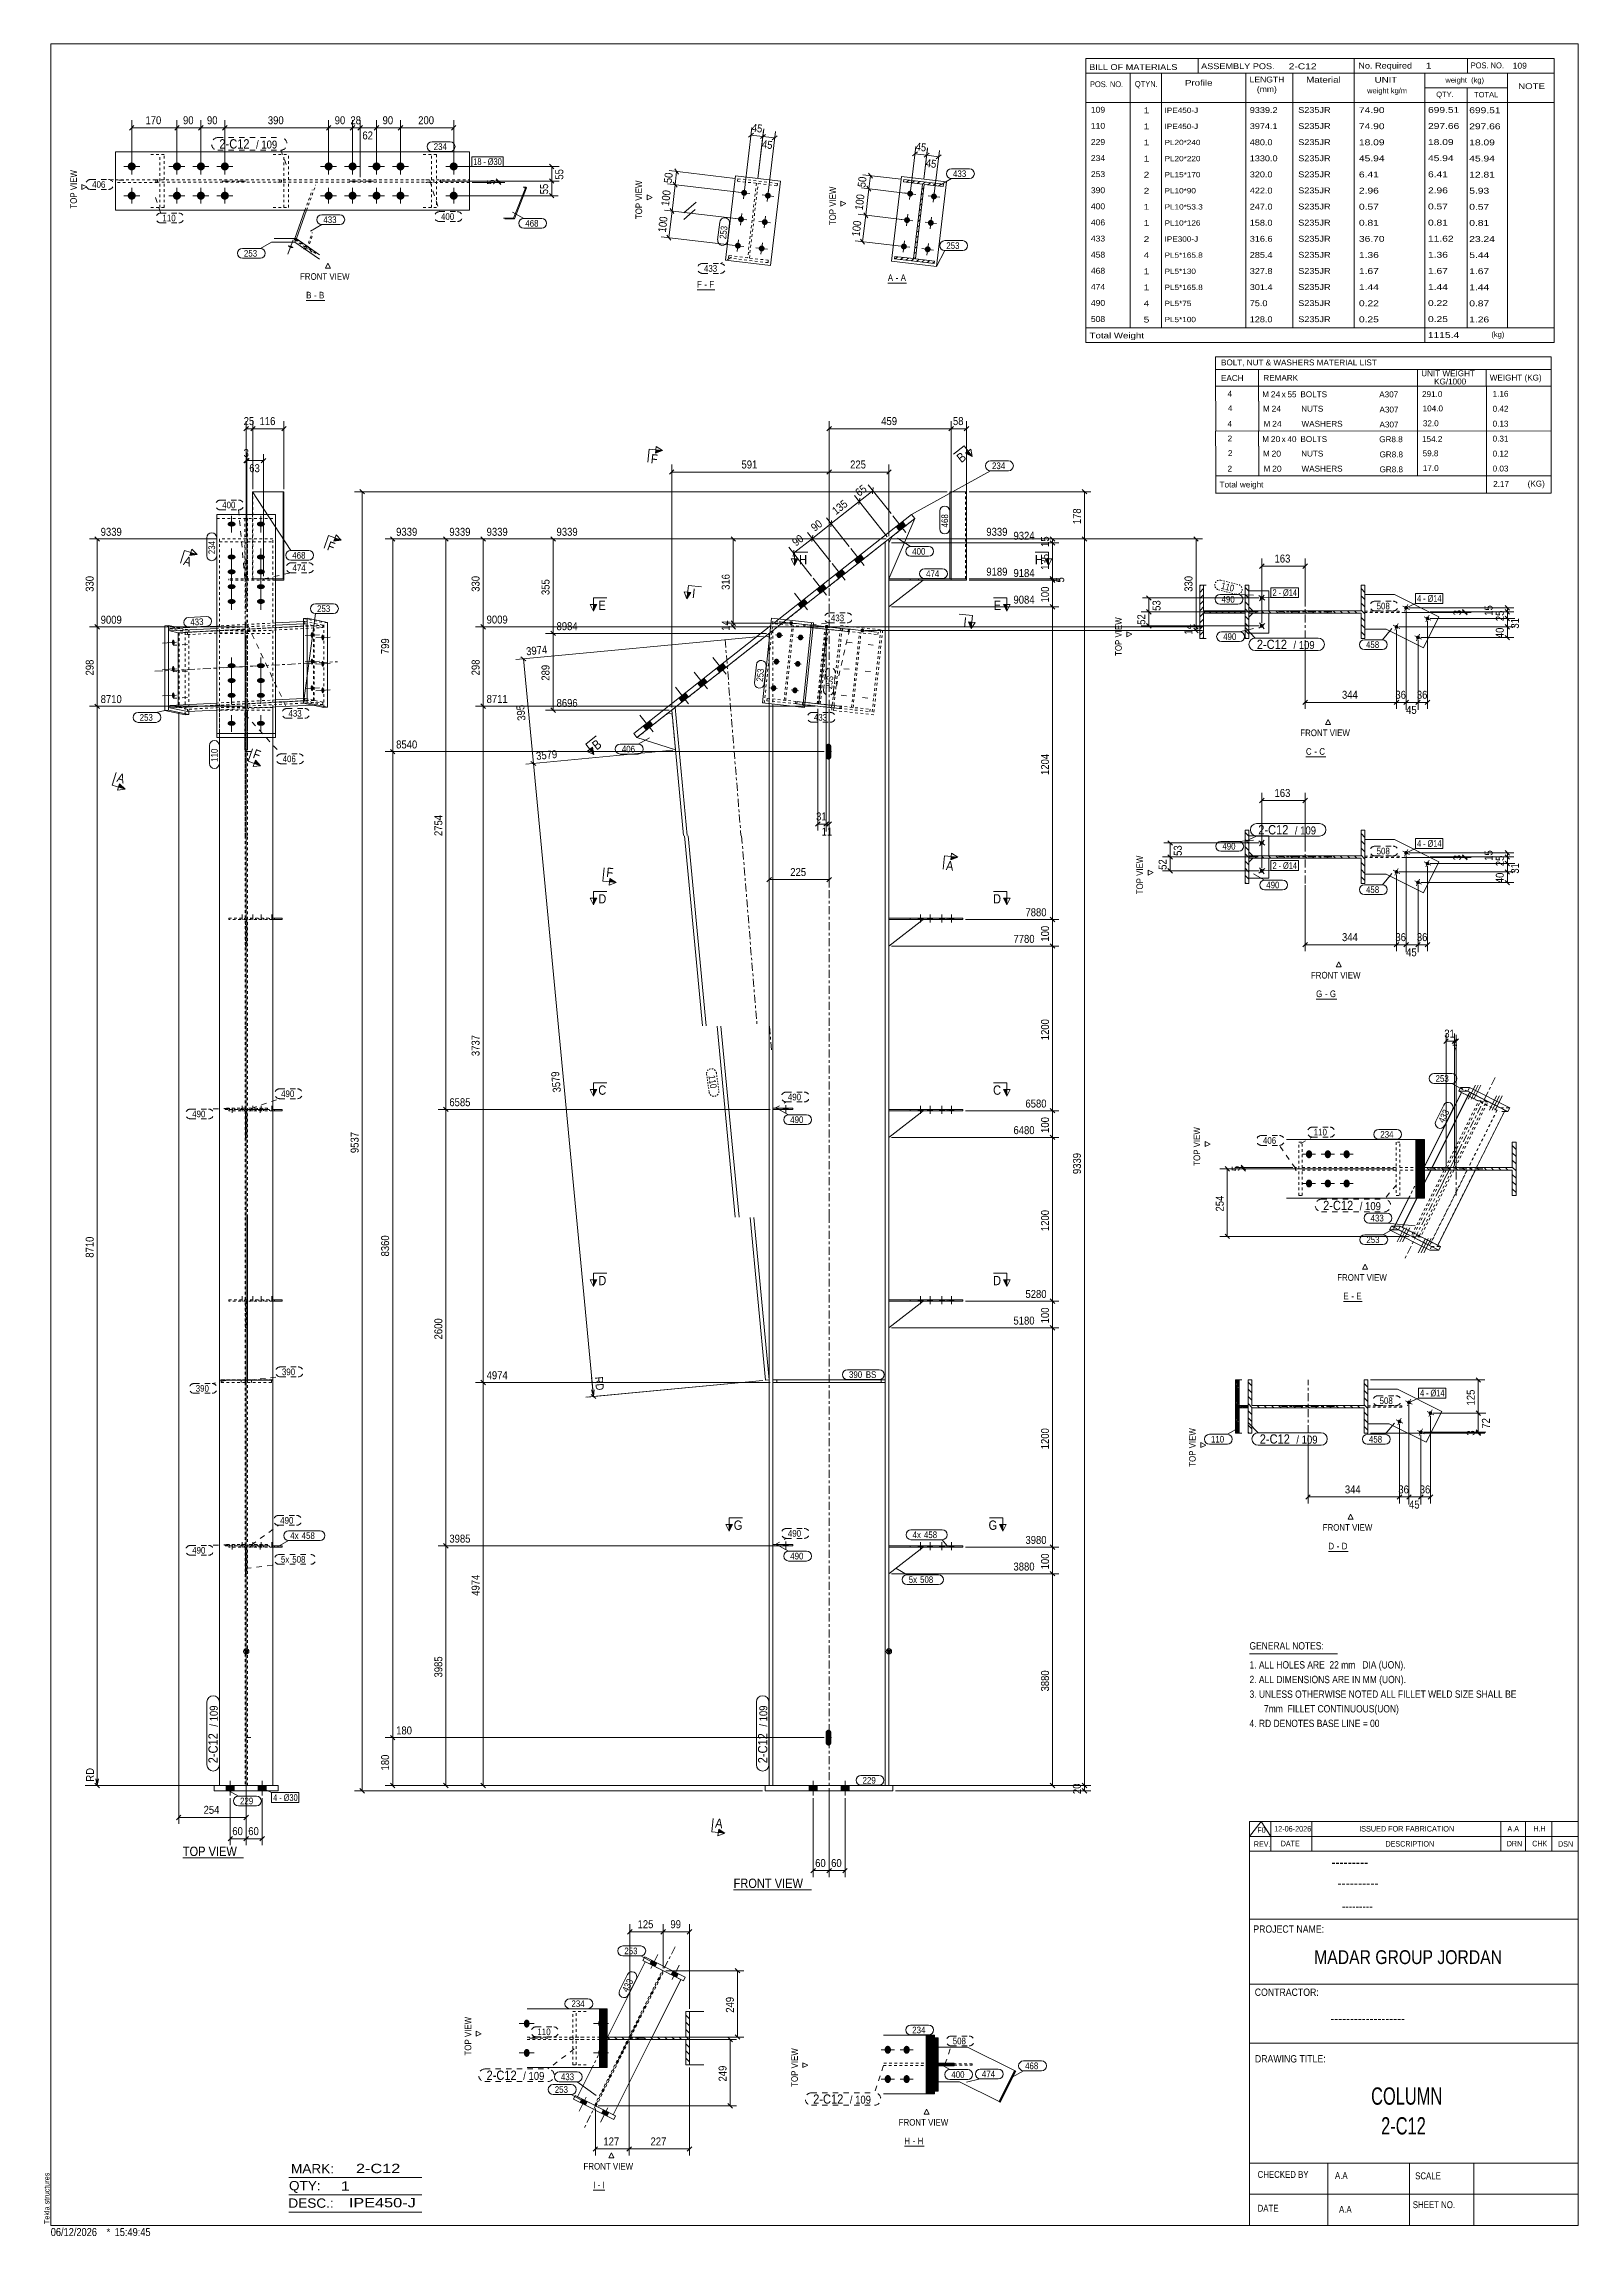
# Model space of a CAD drawing. Header units: millimetres. Extents: x 2 to 579, y 1 to 825.
import ezdxf

# ---------------------------------------------------------------- set-up
doc = ezdxf.new("R2010")
doc.units = ezdxf.units.MM
for name, pattern in [('XKITLINE00', [0]), ('XKITLINE01', [4, 1, -1, 1, -1]), ('XKITLINE02', [4, 2, -2]), ('XKITLINE03', [6, 3, -1, 1, -1]), ('XKITLINE04', [3, 0.5, -0.5, 0.5, -0.5, 0.5, -0.5])]:
    doc.linetypes.add(name, pattern=pattern)
for name, color, linetype, lineweight in [('Bolt', 3, 'Continuous', 0), ('BoltMark', 7, 'Continuous', 0), ('Dimensions', 7, 'Continuous', 0), ('DrawingSheet', 5, 'Continuous', 0), ('OtherObjectType', 7, 'Continuous', 0), ('Part', 2, 'Continuous', 0), ('PartMark', 7, 'Continuous', 0), ('Section', 6, 'Continuous', 0)]:
    doc.layers.add(name, color=color, linetype=linetype, lineweight=lineweight)
doc.styles.add('@ARIAL_UNICODE_MS_BOLD', font='ARIAL.TTF')
doc.styles.add('ARIAL', font='ARIAL.TTF')
doc.styles.add('ARIAL_NARROW', font='ARIALN.TTF')
doc.styles.add('COMIC_SANS_MS_BOLD', font='COMICBD.TTF')
doc.styles.add('SWIS721_EX_BT', font='ARIAL.TTF')
doc.styles.add('SWISSE', font='ARIAL.TTF')

# ---------------------------------------------------------------- blocks, each defined once
blk = doc.blocks.new('*A1')
at = {"layer": 'Part', "color": 7, "linetype": 'XKITLINE00', "lineweight": 0}
for p, q in [((455.29, 619.28), (453.89, 620.68)), ((497.54, 620.13), (497.49, 620.18)), ((498.89, 618.78), (497.54, 620.13)), ((498.89, 621.48), (498.89, 621.48)), ((498.89, 621.48), (498.89, 621.48)), ((455.29, 616.58), (453.89, 617.98)), ((455.29, 613.89), (453.89, 615.29)), ((455.46, 611.03), (453.89, 612.59)), ((455.29, 608.5), (453.89, 609.9)), ((458.15, 611.03), (457.25, 611.93)), ((460.85, 611.03), (459.95, 611.93)), ((463.54, 611.03), (462.64, 611.93)), ((466.23, 611.03), (465.33, 611.93)), ((468.93, 611.03), (468.03, 611.93)), ((471.62, 611.03), (470.72, 611.93)), ((474.32, 611.03), (473.42, 611.93)), ((477.01, 611.03), (476.11, 611.93)), ((479.71, 611.03), (478.81, 611.93)), ((482.4, 611.03), (481.5, 611.93)), ((485.09, 611.03), (484.19, 611.93)), ((487.79, 611.03), (486.89, 611.93)), ((490.48, 611.03), (489.58, 611.93)), ((493.18, 611.03), (492.28, 611.93)), ((495.87, 611.03), (494.97, 611.93)), ((498.89, 616.09), (497.49, 617.49)), ((498.89, 613.39), (497.49, 614.79)), ((498.89, 610.7), (497.49, 612.1)), ((455.29, 605.81), (453.89, 607.21)), ((455.29, 603.11), (453.89, 604.51)), ((454.23, 601.48), (453.89, 601.82)), ((498.89, 608.01), (497.49, 609.41)), ((498.89, 605.31), (497.49, 606.71)), ((498.89, 602.62), (497.49, 604.02))]:
    blk.add_line(p, q, dxfattribs=at)
blk = doc.blocks.new('*A2')
at = {"layer": 'Part', "color": 7, "linetype": 'XKITLINE00', "lineweight": 0}
for p, q in [((437.15, 621.48), (436.8, 621.13)), ((438.21, 620.23), (436.8, 618.83)), ((438.21, 617.93), (436.8, 616.52)), ((438.21, 615.63), (436.8, 614.22)), ((437.06, 612.18), (436.8, 611.92)), ((438.21, 611.03), (436.8, 609.62)), ((438.21, 613.33), (437.06, 612.18)), ((439.11, 611.93), (438.21, 611.03)), ((441.41, 611.93), (440.51, 611.03)), ((443.71, 611.93), (442.81, 611.03)), ((446.02, 611.93), (445.12, 611.03)), ((448.32, 611.93), (447.42, 611.03)), ((450.62, 611.93), (449.72, 611.03)), ((452.92, 611.93), (452.02, 611.03)), ((438.21, 608.72), (436.8, 607.32)), ((438.21, 606.42), (436.8, 605.02)), ((438.21, 604.12), (436.8, 602.71)), ((438.21, 601.82), (437.87, 601.48))]:
    blk.add_line(p, q, dxfattribs=at)
blk = doc.blocks.new('*A3')
at = {"layer": 'Part', "color": 7, "linetype": 'XKITLINE00', "lineweight": 0}
for p, q in [((325.56, 774), (325.56, 774)), ((325.56, 774), (325.56, 774)), ((327.57, 773.77), (326.57, 772.98)), ((329.58, 773.53), (328.58, 772.74)), ((331.58, 773.29), (330.58, 772.51)), ((332.59, 766.81), (331.87, 766.24)), ((332.83, 768.82), (332.11, 768.25)), ((333.07, 770.83), (332.35, 770.26)), ((333.59, 773.06), (332.58, 772.26)), ((335.6, 772.82), (334.6, 772.03)), ((337.6, 772.58), (336.6, 771.8)), ((339.61, 772.35), (338.61, 771.56)), ((331.65, 758.79), (330.93, 758.22)), ((331.88, 760.79), (331.16, 760.22)), ((332.12, 762.8), (331.4, 762.23)), ((332.36, 764.81), (331.64, 764.24)), ((330.7, 750.76), (329.98, 750.19)), ((330.94, 752.77), (330.22, 752.2)), ((331.17, 754.77), (330.45, 754.2)), ((331.41, 756.78), (330.69, 756.21)), ((323.35, 744.96), (322.35, 744.17)), ((325.36, 744.73), (324.36, 743.94)), ((327.37, 744.49), (326.37, 743.7)), ((329.99, 744.74), (328.37, 743.46)), ((330.23, 746.75), (329.51, 746.18)), ((330.46, 748.75), (329.74, 748.18)), ((331.38, 744.02), (330.38, 743.23)), ((333.39, 743.78), (332.39, 742.99)), ((335.39, 743.54), (334.39, 742.75)), ((337.01, 743), (336.4, 742.52))]:
    blk.add_line(p, q, dxfattribs=at)
blk = doc.blocks.new('*A4')
at = {"layer": 'Part', "color": 7, "linetype": 'XKITLINE00', "lineweight": 0}
for p, q in [((456.38, 320.59), (454.98, 321.99)), ((498.64, 321.44), (498.58, 321.49)), ((499.98, 320.09), (498.64, 321.44)), ((499.98, 322.79), (499.98, 322.79)), ((499.98, 322.79), (499.98, 322.79)), ((456.38, 317.89), (454.98, 319.29)), ((456.38, 315.2), (454.98, 316.6)), ((456.55, 312.34), (454.98, 313.91)), ((459.25, 312.34), (458.35, 313.24)), ((461.94, 312.34), (461.04, 313.24)), ((464.63, 312.34), (463.73, 313.24)), ((467.33, 312.34), (466.43, 313.24)), ((470.02, 312.34), (469.12, 313.24)), ((472.72, 312.34), (471.82, 313.24)), ((475.41, 312.34), (474.51, 313.24)), ((478.1, 312.34), (477.2, 313.24)), ((480.8, 312.34), (479.9, 313.24)), ((483.49, 312.34), (482.59, 313.24)), ((486.19, 312.34), (485.29, 313.24)), ((488.88, 312.34), (487.98, 313.24)), ((491.57, 312.34), (490.67, 313.24)), ((494.27, 312.34), (493.37, 313.24)), ((496.96, 312.34), (496.06, 313.24)), ((499.98, 317.4), (498.58, 318.8)), ((499.98, 314.71), (498.58, 316.11)), ((499.98, 312.01), (498.58, 313.41)), ((456.38, 309.81), (454.98, 311.21)), ((456.38, 307.12), (454.98, 308.52)), ((456.38, 304.42), (454.98, 305.82)), ((499.98, 309.32), (498.58, 310.72)), ((499.98, 306.62), (498.58, 308.02)), ((499.98, 303.93), (498.58, 305.33)), ((455.33, 302.79), (454.98, 303.13))]:
    blk.add_line(p, q, dxfattribs=at)
blk = doc.blocks.new('*A5')
at = {"layer": 'Part', "color": 7, "linetype": 'XKITLINE00', "lineweight": 0}
for p, q in [((450.6, 322.79), (450.24, 322.43)), ((451.24, 322.79), (450.24, 321.79)), ((451.65, 322.56), (450.24, 321.15)), ((451.65, 321.92), (450.24, 320.51)), ((451.65, 321.28), (450.24, 319.87)), ((451.65, 320.64), (450.24, 319.23)), ((451.65, 320), (450.24, 318.6)), ((451.65, 319.36), (450.24, 317.96)), ((451.65, 318.73), (450.24, 317.32)), ((451.65, 318.09), (450.24, 316.68)), ((451.65, 317.45), (450.24, 316.04)), ((451.65, 316.81), (450.24, 315.4)), ((451.65, 316.17), (450.24, 314.76)), ((451.65, 315.53), (450.24, 314.13)), ((450.37, 313.62), (450.24, 313.49)), ((450.69, 313.3), (450.24, 312.85)), ((451.65, 314.89), (450.37, 313.62)), ((451.65, 314.25), (450.69, 313.3)), ((451.65, 313.62), (451.01, 312.98)), ((451.91, 313.24), (451.33, 312.66)), ((452.55, 313.24), (451.65, 312.34)), ((453.19, 313.24), (452.29, 312.34)), ((453.83, 313.24), (452.93, 312.34)), ((454.46, 313.24), (453.56, 312.34)), ((451.01, 312.98), (450.24, 312.21)), ((451.33, 312.66), (450.24, 311.57)), ((451.65, 312.34), (450.24, 310.93)), ((451.65, 311.7), (450.24, 310.29)), ((451.65, 311.06), (450.24, 309.65)), ((451.65, 310.42), (450.24, 309.02)), ((451.65, 309.78), (450.24, 308.38)), ((451.65, 309.14), (450.24, 307.74)), ((451.65, 308.51), (450.24, 307.1)), ((451.65, 307.87), (450.24, 306.46)), ((451.65, 307.23), (450.24, 305.82)), ((451.65, 306.59), (450.24, 305.18)), ((451.65, 305.95), (450.24, 304.54)), ((451.65, 305.31), (450.24, 303.91)), ((454.98, 313.12), (454.2, 312.34)), ((454.98, 312.48), (454.84, 312.34)), ((451.65, 304.67), (450.24, 303.27)), ((451.65, 304.03), (450.4, 302.79)), ((451.65, 303.4), (451.04, 302.79))]:
    blk.add_line(p, q, dxfattribs=at)
blk = doc.blocks.new('*A6')
at = {"layer": 'Part', "color": 7, "linetype": 'XKITLINE00', "lineweight": 0}
for p, q in [((518.24, 413.13), (518.06, 412.95)), ((518.68, 413.13), (518.06, 412.51)), ((519.11, 413.13), (518.06, 412.08)), ((519.55, 413.13), (518.06, 411.64)), ((519.98, 413.13), (518.06, 411.2)), ((520.42, 413.13), (518.06, 410.77)), ((520.85, 413.13), (518.06, 410.33)), ((521.29, 413.13), (518.06, 409.9)), ((521.29, 412.69), (518.06, 409.46)), ((521.29, 412.26), (518.06, 409.03)), ((521.29, 411.82), (518.06, 408.59)), ((521.29, 411.39), (518.06, 408.16)), ((521.29, 410.95), (518.06, 407.72)), ((521.29, 410.52), (518.06, 407.29)), ((521.29, 410.08), (518.06, 406.85)), ((521.29, 409.65), (518.06, 406.42)), ((521.29, 409.21), (518.06, 405.98)), ((521.29, 408.78), (518.06, 405.55)), ((521.29, 408.34), (518.06, 405.11)), ((521.29, 407.91), (518.06, 404.68)), ((521.29, 407.47), (518.06, 404.24)), ((521.29, 407.04), (518.06, 403.81)), ((521.29, 406.6), (518.06, 403.37)), ((521.29, 406.17), (518.06, 402.94)), ((521.29, 405.73), (518.06, 402.5)), ((521.29, 405.3), (518.06, 402.07)), ((521.29, 404.86), (518.06, 401.63)), ((521.29, 404.43), (518.06, 401.2)), ((521.29, 403.99), (518.06, 400.76)), ((521.29, 403.56), (518.06, 400.33)), ((521.29, 403.12), (518.06, 399.89)), ((521.29, 402.69), (518.06, 399.46)), ((521.29, 402.25), (518.06, 399.02)), ((521.29, 401.82), (518.06, 398.59)), ((521.29, 401.38), (518.06, 398.15)), ((521.29, 400.95), (518.06, 397.71)), ((521.29, 400.51), (518.06, 397.28)), ((521.29, 400.08), (518.06, 396.84)), ((521.29, 399.64), (518.06, 396.41)), ((521.29, 399.2), (518.06, 395.97)), ((521.29, 398.77), (518.06, 395.54)), ((521.29, 398.33), (518.06, 395.1)), ((521.29, 397.9), (518.06, 394.67)), ((521.29, 397.46), (518.06, 394.23)), ((521.29, 397.03), (518.06, 393.8)), ((521.29, 396.59), (518.06, 393.36)), ((521.29, 396.16), (518.06, 392.93)), ((521.29, 395.72), (518.06, 392.49)), ((521.29, 395.29), (518.06, 392.06)), ((521.29, 394.85), (518.06, 391.62)), ((521.29, 394.42), (518.06, 391.19)), ((521.29, 393.98), (518.44, 391.13)), ((521.29, 393.55), (518.87, 391.13)), ((521.29, 393.11), (519.31, 391.13)), ((521.29, 392.68), (519.74, 391.13)), ((521.29, 392.24), (520.18, 391.13)), ((521.29, 391.81), (520.61, 391.13)), ((521.29, 391.37), (521.05, 391.13))]:
    blk.add_line(p, q, dxfattribs=at)
blk = doc.blocks.new('*A7')
at = {"layer": 'Part', "color": 7, "linetype": 'XKITLINE00', "lineweight": 0}
for p, q in [((555.65, 412.13), (555.65, 412.13)), ((555.65, 412.13), (555.65, 412.13)), ((554.31, 410.78), (554.25, 410.84)), ((555.65, 406.74), (554.25, 408.14)), ((555.65, 404.05), (554.25, 405.45)), ((555.65, 409.44), (554.31, 410.78)), ((523, 401.68), (522.1, 402.58)), ((525.69, 401.68), (524.79, 402.58)), ((528.39, 401.68), (527.49, 402.58)), ((531.08, 401.68), (530.18, 402.58)), ((533.77, 401.68), (532.87, 402.58)), ((536.47, 401.68), (535.57, 402.58)), ((539.16, 401.68), (538.26, 402.58)), ((541.86, 401.68), (540.96, 402.58)), ((544.55, 401.68), (543.65, 402.58)), ((547.25, 401.68), (546.35, 402.58)), ((549.94, 401.68), (549.04, 402.58)), ((552.63, 401.68), (551.73, 402.58)), ((555.65, 401.35), (554.25, 402.75)), ((555.65, 398.66), (554.25, 400.06)), ((555.65, 395.97), (554.25, 397.37)), ((555.65, 393.27), (554.25, 394.67))]:
    blk.add_line(p, q, dxfattribs=at)
blk = doc.blocks.new('*A8')
at = {"layer": 'Part', "color": 7, "linetype": 'XKITLINE00', "lineweight": 0}
for p, q in [((455.29, 527.18), (453.89, 528.58)), ((497.54, 528.03), (497.49, 528.08)), ((498.89, 526.68), (497.54, 528.03)), ((498.89, 529.38), (498.89, 529.38)), ((498.89, 529.38), (498.89, 529.38)), ((455.29, 524.48), (453.89, 525.88)), ((455.29, 521.79), (453.89, 523.19)), ((455.46, 518.93), (453.89, 520.49)), ((458.15, 518.93), (457.25, 519.83)), ((460.85, 518.93), (459.95, 519.83)), ((463.54, 518.93), (462.64, 519.83)), ((466.23, 518.93), (465.33, 519.83)), ((468.93, 518.93), (468.03, 519.83)), ((471.62, 518.93), (470.72, 519.83)), ((474.32, 518.93), (473.42, 519.83)), ((477.01, 518.93), (476.11, 519.83)), ((479.71, 518.93), (478.81, 519.83)), ((482.4, 518.93), (481.5, 519.83)), ((485.09, 518.93), (484.19, 519.83)), ((487.79, 518.93), (486.89, 519.83)), ((490.48, 518.93), (489.58, 519.83)), ((493.18, 518.93), (492.28, 519.83)), ((495.87, 518.93), (494.97, 519.83)), ((498.89, 523.99), (497.49, 525.39)), ((498.89, 521.29), (497.49, 522.69)), ((498.89, 518.6), (497.49, 520)), ((455.29, 516.4), (453.89, 517.8)), ((455.29, 513.71), (453.89, 515.11)), ((455.29, 511.01), (453.89, 512.41)), ((498.89, 515.91), (497.49, 517.31)), ((498.89, 513.21), (497.49, 514.61)), ((498.89, 510.52), (497.49, 511.92)), ((454.23, 509.38), (453.89, 509.72))]:
    blk.add_line(p, q, dxfattribs=at)
blk = doc.blocks.new('*A9')
at = {"layer": 'Part', "color": 7, "linetype": 'XKITLINE00', "lineweight": 0}
for p, q in [((334.12, 76.51), (333.93, 76.32)), ((334.55, 76.51), (333.93, 75.89)), ((334.99, 76.51), (333.93, 75.45)), ((335.42, 76.51), (333.93, 75.02)), ((335.86, 76.51), (333.93, 74.58)), ((336.29, 76.51), (333.93, 74.15)), ((336.73, 76.51), (333.93, 73.71)), ((337.16, 76.51), (333.93, 73.28)), ((337.16, 76.07), (333.93, 72.84)), ((337.16, 75.64), (333.93, 72.41)), ((337.16, 75.2), (333.93, 71.97)), ((337.16, 74.77), (333.93, 71.54)), ((337.16, 74.33), (333.93, 71.1)), ((337.16, 73.9), (333.93, 70.66)), ((337.16, 73.46), (333.93, 70.23)), ((337.16, 73.03), (333.93, 69.79)), ((337.16, 72.59), (333.93, 69.36)), ((337.16, 72.15), (333.93, 68.92)), ((337.16, 71.72), (333.93, 68.49)), ((337.16, 71.28), (333.93, 68.05)), ((337.16, 70.85), (333.93, 67.62)), ((337.16, 70.41), (333.93, 67.18)), ((337.16, 69.98), (333.93, 66.75)), ((337.16, 69.54), (333.93, 66.31)), ((337.16, 69.11), (333.93, 65.88)), ((337.16, 68.67), (333.93, 65.44)), ((337.16, 68.24), (333.93, 65.01)), ((337.16, 67.8), (333.93, 64.57)), ((337.16, 67.37), (333.93, 64.14)), ((337.16, 66.93), (333.93, 63.7)), ((337.16, 66.5), (333.93, 63.27)), ((337.16, 66.06), (333.93, 62.83)), ((337.16, 65.63), (333.93, 62.4)), ((337.16, 65.19), (333.93, 61.96)), ((337.16, 64.76), (333.93, 61.53)), ((337.16, 64.32), (333.93, 61.09)), ((337.16, 63.89), (333.93, 60.66)), ((337.16, 63.45), (333.93, 60.22)), ((337.16, 63.02), (333.93, 59.79)), ((337.16, 62.58), (333.93, 59.35)), ((337.16, 62.15), (333.93, 58.92)), ((337.16, 61.71), (333.93, 58.48)), ((337.16, 61.28), (333.93, 58.05)), ((337.16, 60.84), (333.93, 57.61)), ((337.16, 60.41), (333.93, 57.17)), ((337.16, 59.97), (333.93, 56.74)), ((337.16, 59.54), (333.93, 56.3)), ((337.16, 59.1), (333.93, 55.87)), ((337.16, 58.66), (333.93, 55.43)), ((337.16, 58.23), (333.93, 55)), ((337.16, 57.79), (333.93, 54.56)), ((337.16, 57.36), (334.31, 54.51)), ((337.16, 56.92), (334.75, 54.51)), ((337.16, 56.49), (335.18, 54.51)), ((337.16, 56.05), (335.62, 54.51)), ((337.16, 55.62), (336.05, 54.51)), ((337.16, 55.18), (336.49, 54.51)), ((337.16, 54.75), (336.92, 54.51))]:
    blk.add_line(p, q, dxfattribs=at)
blk = doc.blocks.new('*A10')
at = {"layer": 'Part', "color": 7, "linetype": 'XKITLINE00', "lineweight": 0}
for p, q in [((337.41, 75.51), (337.16, 75.26)), ((337.58, 75.51), (337.16, 75.09)), ((337.76, 75.51), (337.16, 74.91)), ((337.93, 75.51), (337.16, 74.74)), ((338.11, 75.51), (337.16, 74.56)), ((338.28, 75.51), (337.16, 74.39)), ((338.45, 75.51), (337.16, 74.22)), ((338.45, 75.33), (337.16, 74.04)), ((338.45, 75.16), (337.16, 73.87)), ((338.45, 74.99), (337.16, 73.7)), ((338.45, 74.81), (337.16, 73.52)), ((338.45, 74.64), (337.16, 73.35)), ((338.45, 74.46), (337.16, 73.18)), ((338.45, 74.29), (337.16, 73)), ((337.24, 75.51), (337.18, 75.45)), ((338.45, 75.51), (338.45, 75.51)), ((338.45, 74.12), (337.16, 72.83)), ((338.45, 73.94), (337.16, 72.66)), ((338.45, 73.77), (337.16, 72.48)), ((338.45, 73.6), (337.16, 72.31)), ((338.45, 73.42), (337.16, 72.13)), ((338.45, 73.25), (337.16, 71.96)), ((338.45, 73.08), (337.16, 71.79)), ((338.45, 72.9), (337.16, 71.61)), ((338.45, 72.73), (337.16, 71.44)), ((338.45, 72.56), (337.16, 71.27)), ((338.45, 72.38), (337.16, 71.09)), ((338.45, 72.21), (337.16, 70.92)), ((338.45, 72.03), (337.16, 70.75)), ((338.45, 71.86), (337.16, 70.57)), ((338.45, 71.69), (337.16, 70.4)), ((338.45, 71.51), (337.16, 70.22)), ((338.45, 71.34), (337.16, 70.05)), ((338.45, 71.17), (337.16, 69.88)), ((338.45, 70.99), (337.16, 69.7)), ((338.45, 70.82), (337.16, 69.53)), ((338.45, 70.65), (337.16, 69.36)), ((338.45, 70.47), (337.16, 69.18)), ((338.45, 70.3), (337.16, 69.01)), ((338.45, 70.12), (337.16, 68.84)), ((338.45, 69.95), (337.16, 68.66)), ((338.45, 69.78), (337.16, 68.49)), ((338.45, 69.6), (337.16, 68.32)), ((338.45, 69.43), (337.16, 68.14)), ((338.45, 69.26), (337.16, 67.97)), ((338.45, 69.08), (337.16, 67.79)), ((338.45, 68.91), (337.16, 67.62)), ((338.45, 68.74), (337.16, 67.45)), ((338.45, 68.56), (337.16, 67.27)), ((338.45, 68.39), (337.16, 67.1)), ((338.45, 68.22), (337.16, 66.93)), ((338.45, 68.04), (337.16, 66.75)), ((338.45, 67.87), (337.16, 66.58)), ((338.45, 67.69), (337.16, 66.41)), ((338.45, 67.52), (337.16, 66.23)), ((338.45, 67.35), (337.16, 66.06)), ((338.45, 67.17), (337.16, 65.88)), ((338.45, 67), (337.16, 65.71)), ((338.45, 66.83), (337.16, 65.54)), ((338.45, 66.65), (337.16, 65.36)), ((338.45, 66.48), (337.16, 65.19)), ((338.45, 66.31), (337.16, 65.02)), ((338.45, 66.13), (337.16, 64.84)), ((338.45, 65.96), (337.16, 64.67)), ((338.45, 65.78), (337.16, 64.5)), ((338.45, 65.61), (337.16, 64.32)), ((338.45, 65.44), (337.16, 64.15)), ((338.45, 65.26), (337.16, 63.98)), ((338.45, 65.09), (337.16, 63.8)), ((338.45, 64.92), (337.16, 63.63)), ((338.45, 64.74), (337.16, 63.45)), ((338.45, 64.57), (337.16, 63.28)), ((338.45, 64.4), (337.16, 63.11)), ((338.45, 64.22), (337.16, 62.93)), ((338.45, 64.05), (337.16, 62.76)), ((338.45, 63.88), (337.16, 62.59)), ((338.45, 63.7), (337.16, 62.41)), ((338.45, 63.53), (337.16, 62.24)), ((338.45, 63.35), (337.16, 62.07)), ((338.45, 63.18), (337.16, 61.89)), ((338.45, 63.01), (337.16, 61.72)), ((338.45, 62.83), (337.16, 61.54)), ((338.45, 62.66), (337.16, 61.37)), ((338.45, 62.49), (337.16, 61.2)), ((338.45, 62.31), (337.16, 61.02)), ((338.45, 62.14), (337.16, 60.85)), ((338.45, 61.97), (337.16, 60.68)), ((338.45, 61.79), (337.16, 60.5)), ((338.45, 61.62), (337.16, 60.33)), ((338.45, 61.44), (337.16, 60.16)), ((338.45, 61.27), (337.16, 59.98)), ((338.45, 61.1), (337.16, 59.81)), ((338.45, 60.92), (337.16, 59.64)), ((338.45, 60.75), (337.16, 59.46)), ((338.45, 60.58), (337.16, 59.29)), ((338.45, 60.4), (337.16, 59.11)), ((338.45, 60.23), (337.16, 58.94)), ((338.45, 60.06), (337.16, 58.77)), ((338.45, 59.88), (337.16, 58.59)), ((338.45, 59.71), (337.16, 58.42)), ((338.45, 59.54), (337.16, 58.25)), ((338.45, 59.36), (337.16, 58.07)), ((338.45, 59.19), (337.16, 57.9)), ((338.45, 59.01), (337.16, 57.73)), ((338.45, 58.84), (337.16, 57.55)), ((338.45, 58.67), (337.16, 57.38)), ((338.45, 58.49), (337.16, 57.2)), ((338.45, 58.32), (337.16, 57.03)), ((338.45, 58.15), (337.16, 56.86)), ((338.45, 57.97), (337.16, 56.68)), ((338.45, 57.8), (337.16, 56.51)), ((338.45, 57.63), (337.16, 56.34)), ((338.45, 57.45), (337.16, 56.16)), ((338.45, 57.28), (337.16, 55.99)), ((338.45, 57.1), (337.16, 55.82)), ((338.45, 56.93), (337.16, 55.64)), ((338.45, 56.76), (337.2, 55.51)), ((338.45, 56.58), (337.37, 55.51)), ((338.45, 56.41), (337.55, 55.51)), ((338.45, 56.24), (337.72, 55.51)), ((338.45, 56.06), (337.9, 55.51)), ((338.45, 55.89), (338.07, 55.51)), ((338.45, 55.72), (338.24, 55.51))]:
    blk.add_line(p, q, dxfattribs=at)
blk = doc.blocks.new('*A11')
at = {"layer": 'Part', "color": 7, "linetype": 'XKITLINE00', "lineweight": 0}
for p, q in [((339.67, 65.01), (338.69, 65.99)), ((339.81, 65.01), (338.81, 66.01)), ((339.94, 65.01), (338.94, 66.01)), ((340.08, 65.01), (339.08, 66.01)), ((340.21, 65.01), (339.21, 66.01)), ((340.35, 65.01), (339.35, 66.01)), ((340.48, 65.01), (339.48, 66.01)), ((340.62, 65.01), (339.62, 66.01)), ((340.75, 65.01), (339.75, 66.01)), ((340.89, 65.01), (339.89, 66.01)), ((341.02, 65.01), (340.02, 66.01)), ((341.15, 65.01), (340.15, 66.01)), ((341.29, 65.01), (340.29, 66.01)), ((341.42, 65.01), (340.42, 66.01)), ((341.56, 65.01), (340.56, 66.01)), ((341.69, 65.01), (340.69, 66.01)), ((341.83, 65.01), (340.83, 66.01)), ((341.96, 65.01), (340.96, 66.01)), ((342.1, 65.01), (341.1, 66.01)), ((342.23, 65.01), (341.23, 66.01)), ((342.37, 65.01), (341.37, 66.01)), ((342.5, 65.01), (341.5, 66.01)), ((342.64, 65.01), (341.64, 66.01)), ((342.77, 65.01), (341.77, 66.01)), ((342.91, 65.01), (341.91, 66.01)), ((343.04, 65.01), (342.04, 66.01)), ((343.18, 65.01), (342.18, 66.01)), ((343.31, 65.01), (342.31, 66.01)), ((343.44, 65.01), (342.44, 66.01)), ((343.52, 65.06), (342.58, 66.01)), ((343.59, 65.13), (342.71, 66.01)), ((343.66, 65.2), (342.85, 66.01)), ((343.72, 65.27), (342.98, 66.01)), ((343.79, 65.33), (343.12, 66.01)), ((343.86, 65.4), (343.25, 66.01)), ((343.93, 65.47), (343.39, 66.01)), ((343.99, 65.54), (343.52, 66.01)), ((344.06, 65.6), (343.66, 66.01)), ((344.13, 65.67), (343.79, 66.01)), ((344.2, 65.74), (343.93, 66.01)), ((344.26, 65.8), (344.06, 66.01)), ((344.33, 65.87), (344.2, 66.01)), ((344.4, 65.94), (344.33, 66.01)), ((344.47, 65.87), (344.4, 65.94)), ((339.54, 65.01), (338.69, 65.86)), ((339.4, 65.01), (338.69, 65.72)), ((339.27, 65.01), (338.69, 65.59)), ((339.13, 65.01), (338.69, 65.45)), ((339, 65.01), (338.69, 65.32)), ((338.86, 65.01), (338.69, 65.18)), ((338.73, 65.01), (338.69, 65.05)), ((343.58, 65.01), (343.52, 65.06)), ((343.71, 65.01), (343.59, 65.13)), ((343.85, 65.01), (343.66, 65.2)), ((343.98, 65.01), (343.72, 65.27)), ((344.12, 65.01), (343.79, 65.33)), ((344.25, 65.01), (343.86, 65.4)), ((344.39, 65.01), (343.93, 65.47)), ((344.47, 65.06), (343.99, 65.54)), ((344.47, 65.2), (344.06, 65.6)), ((344.47, 65.33), (344.13, 65.67)), ((344.47, 65.47), (344.2, 65.74)), ((344.47, 65.6), (344.26, 65.8)), ((344.47, 65.74), (344.33, 65.87))]:
    blk.add_line(p, q, dxfattribs=at)
blk = doc.blocks.new('*A12')
at = {"layer": 'Part', "color": 7, "linetype": 'XKITLINE00', "lineweight": 0}
for p, q in [((365.02, 57.73), (364.35, 57.5)), ((365.05, 57.79), (364.38, 57.56)), ((365.08, 57.85), (364.41, 57.63)), ((365.11, 57.91), (364.44, 57.69)), ((365.14, 57.97), (364.47, 57.75)), ((365.17, 58.03), (364.5, 57.81)), ((365.2, 58.09), (364.53, 57.87)), ((365.23, 58.15), (364.56, 57.93)), ((365.26, 58.21), (364.59, 57.99)), ((365.29, 58.27), (364.62, 58.05)), ((365.32, 58.33), (364.65, 58.11)), ((365.35, 58.39), (364.68, 58.17)), ((365.38, 58.45), (364.71, 58.23)), ((365.41, 58.51), (364.74, 58.29)), ((365.44, 58.57), (364.77, 58.35)), ((365.47, 58.63), (364.8, 58.41)), ((365.5, 58.69), (364.83, 58.47)), ((365.53, 58.75), (364.86, 58.53)), ((365.56, 58.81), (364.89, 58.59)), ((365.59, 58.87), (364.92, 58.65)), ((365.62, 58.93), (364.95, 58.71)), ((365.65, 58.99), (364.98, 58.77)), ((365.68, 59.05), (365.01, 58.83)), ((365.71, 59.11), (365.04, 58.89)), ((365.74, 59.18), (365.07, 58.95)), ((365.77, 59.24), (365.1, 59.01)), ((365.8, 59.3), (365.13, 59.07)), ((365.83, 59.36), (365.16, 59.13)), ((365.86, 59.42), (365.19, 59.19)), ((365.89, 59.48), (365.22, 59.25)), ((365.92, 59.54), (365.25, 59.31)), ((365.95, 59.6), (365.28, 59.37)), ((365.98, 59.66), (365.31, 59.43)), ((366.01, 59.72), (365.34, 59.49)), ((366.04, 59.78), (365.37, 59.55)), ((366.07, 59.84), (365.4, 59.61)), ((366.1, 59.9), (365.43, 59.67)), ((366.13, 59.96), (365.46, 59.73)), ((366.16, 60.02), (365.49, 59.79)), ((366.19, 60.08), (365.52, 59.85)), ((366.22, 60.14), (365.55, 59.92)), ((366.25, 60.2), (365.58, 59.98)), ((366.28, 60.26), (365.61, 60.04)), ((366.31, 60.32), (365.64, 60.1)), ((366.34, 60.38), (365.67, 60.16)), ((366.37, 60.44), (365.7, 60.22)), ((366.4, 60.5), (365.73, 60.28)), ((366.43, 60.56), (365.76, 60.34)), ((366.46, 60.62), (365.79, 60.4)), ((366.49, 60.68), (365.82, 60.46)), ((366.52, 60.74), (365.85, 60.52)), ((366.55, 60.8), (365.88, 60.58)), ((366.58, 60.86), (365.91, 60.64)), ((366.61, 60.92), (365.94, 60.7)), ((366.64, 60.98), (365.97, 60.76)), ((366.67, 61.04), (366, 60.82)), ((366.7, 61.1), (366.03, 60.88)), ((366.73, 61.16), (366.06, 60.94)), ((366.76, 61.22), (366.09, 61)), ((366.79, 61.28), (366.12, 61.06)), ((366.82, 61.34), (366.15, 61.12)), ((366.85, 61.4), (366.18, 61.18)), ((366.88, 61.47), (366.21, 61.24)), ((366.91, 61.53), (366.24, 61.3)), ((366.94, 61.59), (366.27, 61.36)), ((366.97, 61.65), (366.3, 61.42)), ((367, 61.71), (366.33, 61.48)), ((367.03, 61.77), (366.36, 61.54)), ((367.06, 61.83), (366.39, 61.6)), ((367.09, 61.89), (366.42, 61.66)), ((367.12, 61.95), (366.45, 61.72)), ((367.15, 62.01), (366.48, 61.78)), ((367.18, 62.07), (366.51, 61.84)), ((367.21, 62.13), (366.54, 61.9)), ((367.24, 62.19), (366.57, 61.96)), ((367.27, 62.25), (366.6, 62.02)), ((367.3, 62.31), (366.63, 62.08)), ((367.33, 62.37), (366.66, 62.14)), ((367.36, 62.43), (366.69, 62.21)), ((367.39, 62.49), (366.72, 62.27)), ((367.42, 62.55), (366.75, 62.33)), ((367.45, 62.61), (366.78, 62.39)), ((367.48, 62.67), (366.81, 62.45)), ((367.51, 62.73), (366.84, 62.51)), ((367.54, 62.79), (366.87, 62.57)), ((367.57, 62.85), (366.9, 62.63)), ((367.6, 62.91), (366.93, 62.69)), ((367.63, 62.97), (366.96, 62.75)), ((367.57, 63), (366.99, 62.81)), ((367.51, 63.03), (367.02, 62.87)), ((367.45, 63.06), (367.05, 62.93)), ((367.39, 63.09), (367.08, 62.99)), ((367.33, 63.12), (367.11, 63.05)), ((367.27, 63.15), (367.14, 63.11)), ((367.2, 63.18), (367.17, 63.17)), ((362.07, 51.82), (361.4, 51.6)), ((362.04, 51.76), (361.4, 51.55)), ((362.1, 51.88), (361.43, 51.66)), ((362.13, 51.94), (361.46, 51.72)), ((362.01, 51.7), (361.47, 51.52)), ((362.16, 52), (361.49, 51.78)), ((362.19, 52.06), (361.52, 51.84)), ((361.98, 51.64), (361.53, 51.49)), ((362.22, 52.12), (361.55, 51.9)), ((362.25, 52.18), (361.58, 51.96)), ((361.95, 51.58), (361.59, 51.46)), ((362.28, 52.24), (361.61, 52.02)), ((362.31, 52.31), (361.64, 52.08)), ((361.92, 51.52), (361.65, 51.43)), ((362.34, 52.37), (361.67, 52.14)), ((362.37, 52.43), (361.7, 52.2)), ((361.89, 51.46), (361.71, 51.4)), ((362.4, 52.49), (361.73, 52.26)), ((362.43, 52.55), (361.76, 52.32)), ((361.86, 51.4), (361.77, 51.37)), ((362.46, 52.61), (361.79, 52.38)), ((362.49, 52.67), (361.82, 52.44)), ((362.52, 52.73), (361.85, 52.5)), ((362.55, 52.79), (361.88, 52.56)), ((362.58, 52.85), (361.91, 52.62)), ((362.61, 52.91), (361.94, 52.68)), ((362.64, 52.97), (361.97, 52.74)), ((362.67, 53.03), (362, 52.8)), ((362.7, 53.09), (362.03, 52.86)), ((362.73, 53.15), (362.06, 52.92)), ((362.76, 53.21), (362.09, 52.98)), ((362.79, 53.27), (362.12, 53.05)), ((362.82, 53.33), (362.15, 53.11)), ((362.85, 53.39), (362.18, 53.17)), ((362.88, 53.45), (362.21, 53.23)), ((362.91, 53.51), (362.24, 53.29)), ((362.94, 53.57), (362.27, 53.35)), ((362.97, 53.63), (362.3, 53.41)), ((363, 53.69), (362.33, 53.47)), ((363.03, 53.75), (362.36, 53.53)), ((363.06, 53.81), (362.39, 53.59)), ((363.09, 53.87), (362.42, 53.65)), ((363.12, 53.93), (362.45, 53.71)), ((363.15, 53.99), (362.48, 53.77)), ((363.18, 54.05), (362.51, 53.83)), ((363.21, 54.11), (362.54, 53.89)), ((363.24, 54.17), (362.57, 53.95)), ((363.27, 54.23), (362.6, 54.01)), ((363.3, 54.29), (362.63, 54.07)), ((363.33, 54.35), (362.66, 54.13)), ((363.36, 54.41), (362.69, 54.19)), ((363.39, 54.47), (362.72, 54.25)), ((363.42, 54.53), (362.75, 54.31)), ((363.45, 54.6), (362.78, 54.37)), ((363.48, 54.66), (362.81, 54.43)), ((363.51, 54.72), (362.84, 54.49)), ((363.54, 54.78), (362.87, 54.55)), ((363.57, 54.84), (362.9, 54.61)), ((363.6, 54.9), (362.93, 54.67)), ((363.63, 54.96), (362.96, 54.73)), ((363.66, 55.02), (362.99, 54.79)), ((363.69, 55.08), (363.02, 54.85)), ((363.72, 55.14), (363.05, 54.91)), ((363.75, 55.2), (363.08, 54.97)), ((363.78, 55.26), (363.11, 55.03)), ((363.81, 55.32), (363.14, 55.09)), ((363.84, 55.38), (363.17, 55.15)), ((363.87, 55.44), (363.2, 55.21)), ((363.9, 55.5), (363.23, 55.27)), ((363.93, 55.56), (363.26, 55.34)), ((363.96, 55.62), (363.29, 55.4)), ((363.99, 55.68), (363.32, 55.46)), ((364.02, 55.74), (363.35, 55.52)), ((364.05, 55.8), (363.38, 55.58)), ((364.08, 55.86), (363.41, 55.64)), ((364.11, 55.92), (363.44, 55.7)), ((364.14, 55.98), (363.47, 55.76)), ((364.17, 56.04), (363.5, 55.82)), ((364.2, 56.1), (363.53, 55.88)), ((364.23, 56.16), (363.56, 55.94)), ((364.26, 56.22), (363.59, 56)), ((364.29, 56.28), (363.62, 56.06)), ((364.32, 56.34), (363.65, 56.12)), ((364.35, 56.4), (363.68, 56.18)), ((364.38, 56.46), (363.71, 56.24)), ((364.41, 56.52), (363.74, 56.3)), ((364.44, 56.58), (363.77, 56.36)), ((364.47, 56.64), (363.8, 56.42)), ((364.51, 56.7), (363.83, 56.48)), ((364.54, 56.76), (363.86, 56.54)), ((364.57, 56.82), (363.89, 56.6)), ((364.6, 56.89), (363.92, 56.66)), ((364.63, 56.95), (363.95, 56.72)), ((364.66, 57.01), (363.98, 56.78)), ((364.69, 57.07), (364.01, 56.84)), ((364.72, 57.13), (364.04, 56.9)), ((364.75, 57.19), (364.08, 56.96)), ((364.78, 57.25), (364.11, 57.02)), ((364.81, 57.31), (364.14, 57.08)), ((364.84, 57.37), (364.17, 57.14)), ((364.87, 57.43), (364.2, 57.2)), ((364.9, 57.49), (364.23, 57.26)), ((364.93, 57.55), (364.26, 57.32)), ((364.96, 57.61), (364.29, 57.38)), ((364.99, 57.67), (364.32, 57.44))]:
    blk.add_line(p, q, dxfattribs=at)
blk = doc.blocks.new('*A13')
at = {"layer": 'Part', "color": 7, "linetype": 'XKITLINE00', "lineweight": 0}
for p, q in [((211.38, 86.36), (211.21, 86.19)), ((211.76, 86.36), (211.21, 85.81)), ((212.15, 86.36), (211.21, 85.42)), ((212.53, 86.36), (211.21, 85.03)), ((212.92, 86.36), (211.21, 84.65)), ((213.31, 86.36), (211.21, 84.26)), ((213.69, 86.36), (211.21, 83.88)), ((214.08, 86.36), (211.21, 83.49)), ((214.08, 85.97), (211.21, 83.11)), ((214.08, 85.58), (211.21, 82.72)), ((214.08, 85.2), (211.21, 82.33)), ((214.08, 84.81), (211.21, 81.95)), ((214.08, 84.43), (211.21, 81.56)), ((214.08, 84.04), (211.21, 81.18)), ((214.08, 83.65), (211.21, 80.79)), ((214.08, 83.27), (211.21, 80.4)), ((214.08, 82.88), (211.21, 80.02)), ((214.08, 82.5), (211.21, 79.63)), ((214.08, 82.11), (211.21, 79.25)), ((214.08, 81.72), (211.21, 78.86)), ((214.08, 81.34), (211.21, 78.47)), ((214.08, 80.95), (211.21, 78.09)), ((214.08, 80.57), (211.21, 77.7)), ((214.08, 80.18), (211.21, 77.32)), ((214.08, 79.8), (211.21, 76.93)), ((214.08, 79.41), (211.21, 76.54)), ((214.08, 79.02), (211.21, 76.16)), ((214.08, 78.64), (211.21, 75.77)), ((214.08, 78.25), (211.21, 75.39)), ((214.08, 77.87), (211.21, 75)), ((214.08, 77.48), (211.21, 74.61)), ((214.08, 77.09), (211.21, 74.23)), ((214.08, 76.71), (211.21, 73.84)), ((214.08, 76.32), (211.21, 73.46)), ((214.08, 75.94), (211.21, 73.07)), ((214.08, 75.55), (211.21, 72.68)), ((214.08, 75.16), (211.21, 72.3)), ((214.08, 74.78), (211.21, 71.91)), ((214.08, 74.39), (211.21, 71.53)), ((214.08, 74.01), (211.21, 71.14)), ((214.08, 73.62), (211.21, 70.76)), ((214.08, 73.23), (211.21, 70.37)), ((214.08, 72.85), (211.21, 69.98)), ((214.08, 72.46), (211.21, 69.6)), ((214.08, 72.08), (211.21, 69.21)), ((214.08, 71.69), (211.21, 68.83)), ((214.08, 71.3), (211.21, 68.44)), ((214.08, 70.92), (211.21, 68.05)), ((214.08, 70.53), (211.21, 67.67)), ((214.08, 70.15), (211.21, 67.28)), ((214.08, 69.76), (211.21, 66.9)), ((214.08, 69.37), (211.21, 66.51)), ((214.08, 68.99), (211.21, 66.12)), ((214.08, 68.6), (211.21, 65.74)), ((214.08, 68.22), (211.21, 65.35)), ((214.08, 67.83), (211.21, 64.97)), ((214.08, 67.45), (211.21, 64.58)), ((214.08, 67.06), (211.38, 64.36)), ((214.08, 66.67), (211.76, 64.36)), ((214.08, 66.29), (212.15, 64.36)), ((214.08, 65.9), (212.53, 64.36)), ((214.08, 65.52), (212.92, 64.36)), ((214.08, 65.13), (213.31, 64.36)), ((214.08, 64.74), (213.69, 64.36))]:
    blk.add_line(p, q, dxfattribs=at)
blk = doc.blocks.new('*A14')
at = {"layer": 'Part', "color": 7, "linetype": 'XKITLINE00', "lineweight": 0}
for p, q in [((243.71, 84.01), (243.65, 84.07)), ((245.06, 82.66), (243.71, 84.01)), ((215.1, 74.91), (214.2, 75.81)), ((217.79, 74.91), (216.89, 75.81)), ((220.49, 74.91), (219.59, 75.81)), ((223.18, 74.91), (222.28, 75.81)), ((225.87, 74.91), (224.97, 75.81)), ((228.57, 74.91), (227.67, 75.81)), ((231.26, 74.91), (230.36, 75.81)), ((233.96, 74.91), (233.06, 75.81)), ((236.65, 74.91), (235.75, 75.81)), ((239.35, 74.91), (238.45, 75.81)), ((242.04, 74.91), (241.14, 75.81)), ((245.06, 79.97), (243.65, 81.38)), ((245.06, 77.27), (243.65, 78.68)), ((245.06, 74.58), (243.65, 75.99)), ((245.06, 71.89), (243.65, 73.29)), ((245.06, 69.19), (243.65, 70.6)), ((245.06, 66.5), (243.65, 67.91))]:
    blk.add_line(p, q, dxfattribs=at)
blk = doc.blocks.new('*A15')
at = {"layer": 'Bolt'}
for points in [[(323.93, 641.99), (322.69, 643.56), (325.05, 645.42), (326.29, 643.85)], [(323.93, 641.99), (322.69, 643.56), (325.05, 645.42), (326.29, 643.85)], [(301.16, 624.04), (299.92, 625.61), (302.28, 627.47), (303.51, 625.9)], [(301.16, 624.04), (299.92, 625.61), (302.28, 627.47), (303.51, 625.9)], [(308.23, 629.61), (306.99, 631.18), (309.34, 633.04), (310.58, 631.47)], [(308.23, 629.61), (306.99, 631.18), (309.34, 633.04), (310.58, 631.47)], [(294.09, 618.47), (292.85, 620.04), (295.21, 621.9), (296.45, 620.32)], [(294.09, 618.47), (292.85, 620.04), (295.21, 621.9), (296.45, 620.32)], [(287.02, 612.9), (285.78, 614.47), (288.14, 616.32), (289.38, 614.75)], [(287.02, 612.9), (285.78, 614.47), (288.14, 616.32), (289.38, 614.75)], [(249.33, 583.18), (248.09, 584.75), (250.45, 586.61), (251.68, 585.04)], [(249.33, 583.18), (248.09, 584.75), (250.45, 586.61), (251.68, 585.04)], [(256.4, 588.75), (255.16, 590.32), (257.51, 592.18), (258.75, 590.61)], [(256.4, 588.75), (255.16, 590.32), (257.51, 592.18), (258.75, 590.61)], [(242.26, 577.61), (241.02, 579.18), (243.38, 581.04), (244.62, 579.46)], [(242.26, 577.61), (241.02, 579.18), (243.38, 581.04), (244.62, 579.46)], [(228.91, 567.08), (227.67, 568.65), (230.03, 570.51), (231.27, 568.94)], [(228.91, 567.08), (227.67, 568.65), (230.03, 570.51), (231.27, 568.94)]]:
    blk.add_hatch(color=3, dxfattribs=at).paths.add_polyline_path(points, flags=17)
at = {"layer": 'Bolt', "color": 3, "linetype": 'XKITLINE00', "lineweight": 0}
for p, q in [((326.35, 641.35), (321.4, 647.63)), ((326.35, 641.35), (321.4, 647.63)), ((323.93, 641.99), (322.69, 643.56)), ((323.93, 641.99), (322.69, 643.56)), ((326.29, 643.85), (325.05, 645.42)), ((326.29, 643.85), (325.05, 645.42)), ((310.64, 628.97), (305.69, 635.25)), ((310.64, 628.97), (305.69, 635.25)), ((303.57, 623.4), (298.62, 629.68)), ((303.57, 623.4), (298.62, 629.68)), ((303.51, 625.9), (302.28, 627.47)), ((303.51, 625.9), (302.28, 627.47)), ((308.23, 629.61), (306.99, 631.18)), ((308.23, 629.61), (306.99, 631.18)), ((310.58, 631.47), (309.34, 633.04)), ((310.58, 631.47), (309.34, 633.04)), ((289.44, 612.25), (284.49, 618.54)), ((289.44, 612.25), (284.49, 618.54)), ((296.51, 617.83), (291.55, 624.11)), ((296.51, 617.83), (291.55, 624.11)), ((294.09, 618.47), (292.85, 620.04)), ((294.09, 618.47), (292.85, 620.04)), ((296.45, 620.32), (295.21, 621.9)), ((296.45, 620.32), (295.21, 621.9)), ((301.16, 624.04), (299.92, 625.61)), ((301.16, 624.04), (299.92, 625.61)), ((287.02, 612.9), (285.78, 614.47)), ((287.02, 612.9), (285.78, 614.47)), ((289.38, 614.75), (288.14, 616.32)), ((289.38, 614.75), (288.14, 616.32)), ((258.81, 588.11), (253.86, 594.39)), ((258.81, 588.11), (253.86, 594.39)), ((251.74, 582.54), (246.79, 588.82)), ((251.74, 582.54), (246.79, 588.82)), ((251.68, 585.04), (250.45, 586.61)), ((251.68, 585.04), (250.45, 586.61)), ((256.4, 588.75), (255.16, 590.32)), ((256.4, 588.75), (255.16, 590.32)), ((258.75, 590.61), (257.51, 592.18)), ((258.75, 590.61), (257.51, 592.18)), ((244.68, 576.97), (239.72, 583.25)), ((244.68, 576.97), (239.72, 583.25)), ((242.26, 577.61), (241.02, 579.18)), ((242.26, 577.61), (241.02, 579.18)), ((244.62, 579.46), (243.38, 581.04)), ((244.62, 579.46), (243.38, 581.04)), ((249.33, 583.18), (248.09, 584.75)), ((249.33, 583.18), (248.09, 584.75)), ((231.33, 566.44), (226.37, 572.72)), ((231.33, 566.44), (226.37, 572.72)), ((228.91, 567.08), (227.67, 568.65)), ((228.91, 567.08), (227.67, 568.65)), ((231.27, 568.94), (230.03, 570.51)), ((231.27, 568.94), (230.03, 570.51))]:
    blk.add_line(p, q, dxfattribs=at)
blk = doc.blocks.new('*A16')
at = {"layer": 'Bolt'}
for points in [[(297.27, 555.96), (296.84, 556.06), (296.47, 556.33), (296.23, 556.74), (296.15, 557.21), (296.15, 560.71), (296.23, 561.19), (296.47, 561.6), (296.84, 561.87), (297.27, 561.96), (297.7, 561.87), (298.06, 561.6), (298.3, 561.19), (298.39, 560.71), (298.39, 557.21), (298.3, 556.74), (298.06, 556.33), (297.7, 556.06)], [(297.27, 185.35), (296.84, 185.45), (296.47, 185.72), (296.23, 186.12), (296.15, 186.6), (296.15, 190.1), (296.23, 190.58), (296.47, 190.98), (296.84, 191.25), (297.27, 191.35), (297.7, 191.25), (298.06, 190.98), (298.3, 190.58), (298.39, 190.1), (298.39, 186.6), (298.3, 186.12), (298.06, 185.72), (297.7, 185.45)]]:
    blk.add_hatch(color=3, dxfattribs=at).paths.add_polyline_path(points, flags=17)
at = {"layer": 'Bolt', "color": 3, "linetype": 'XKITLINE00', "lineweight": 0}
for p, q in [((296.6, 558.96), (298.38, 558.96)), ((296.6, 188.35), (298.38, 188.35))]:
    blk.add_line(p, q, dxfattribs=at)
blk = doc.blocks.new('*A17')
at = {"layer": 'Bolt'}
for points in [[(292.99, 170.35), (292.99, 168.35), (289.99, 168.35), (289.99, 170.35)], [(292.99, 170.35), (292.99, 168.35), (289.99, 168.35), (289.99, 170.35)], [(304.99, 170.35), (304.99, 168.35), (301.99, 168.35), (301.99, 170.35)], [(304.99, 170.35), (304.99, 168.35), (301.99, 168.35), (301.99, 170.35)]]:
    blk.add_hatch(color=3, dxfattribs=at).paths.add_polyline_path(points, flags=17)
at = {"layer": 'Bolt', "color": 3, "linetype": 'XKITLINE00', "lineweight": 0}
for p, q in [((289.99, 170.35), (289.99, 168.35)), ((289.99, 170.35), (289.99, 168.35)), ((291.49, 172.1), (291.49, 166.6)), ((291.49, 172.1), (291.49, 166.6)), ((292.99, 170.35), (292.99, 168.35)), ((292.99, 170.35), (292.99, 168.35)), ((301.99, 170.35), (301.99, 168.35)), ((301.99, 170.35), (301.99, 168.35)), ((303.49, 172.1), (303.49, 166.6)), ((303.49, 172.1), (303.49, 166.6)), ((304.99, 170.35), (304.99, 168.35)), ((304.99, 170.35), (304.99, 168.35))]:
    blk.add_line(p, q, dxfattribs=at)
blk = doc.blocks.new('*A18')
at = {"layer": 'Bolt', "color": 3, "linetype": 'XKITLINE02', "lineweight": 0}
for p, q in [((280.21, 260.45), (280.21, 260.95)), ((281.19, 259.1), (281.19, 262.1)), ((282.17, 260.45), (282.17, 260.95))]:
    blk.add_line(p, q, dxfattribs=at)
blk = doc.blocks.new('*A19')
at = {"layer": 'Bolt'}
blk.add_hatch(color=3, dxfattribs=at).paths.add_polyline_path([(280.21, 260.45), (280.21, 260.95), (282.17, 260.95), (282.17, 260.45)], flags=17)
at = {"layer": 'Bolt', "color": 3, "linetype": 'XKITLINE00', "lineweight": 0}
for p, q in [((280.21, 260.45), (280.21, 260.95)), ((281.19, 259.1), (281.19, 262.1)), ((282.17, 260.45), (282.17, 260.95))]:
    blk.add_line(p, q, dxfattribs=at)
blk = doc.blocks.new('*A20')
at = {"layer": 'Bolt'}
for points in [[(332.8, 260.45), (332.8, 259.95), (330.93, 259.95), (330.93, 260.45)], [(336.38, 260.45), (336.38, 259.95), (334.5, 259.95), (334.5, 260.45)], [(340.86, 260.45), (340.86, 259.95), (338.98, 259.95), (338.98, 260.45)], [(344.43, 260.45), (344.43, 259.95), (342.55, 259.95), (342.55, 260.45)]]:
    blk.add_hatch(color=3, dxfattribs=at).paths.add_polyline_path(points, flags=17)
at = {"layer": 'Bolt', "color": 3, "linetype": 'XKITLINE00', "lineweight": 0}
for p, q in [((330.93, 260.45), (330.93, 259.95)), ((331.87, 261.79), (331.87, 258.79)), ((332.8, 260.45), (332.8, 259.95)), ((334.5, 260.45), (334.5, 259.95)), ((335.44, 261.79), (335.44, 258.79)), ((336.38, 260.45), (336.38, 259.95)), ((338.98, 260.45), (338.98, 259.95)), ((339.92, 261.79), (339.92, 258.79)), ((340.86, 260.45), (340.86, 259.95)), ((342.55, 260.45), (342.55, 259.95)), ((343.49, 261.79), (343.49, 258.79)), ((344.43, 260.45), (344.43, 259.95))]:
    blk.add_line(p, q, dxfattribs=at)
blk = doc.blocks.new('*A21')
at = {"layer": 'Bolt'}
for points in [[(332.8, 352.9), (332.8, 352.4), (330.93, 352.4), (330.93, 352.9)], [(336.38, 352.9), (336.38, 352.4), (334.5, 352.4), (334.5, 352.9)], [(340.86, 352.9), (340.86, 352.4), (338.98, 352.4), (338.98, 352.9)], [(344.43, 352.9), (344.43, 352.4), (342.55, 352.4), (342.55, 352.9)]]:
    blk.add_hatch(color=3, dxfattribs=at).paths.add_polyline_path(points, flags=17)
at = {"layer": 'Bolt', "color": 3, "linetype": 'XKITLINE00', "lineweight": 0}
for p, q in [((330.93, 352.9), (330.93, 352.4)), ((331.87, 354.24), (331.87, 351.24)), ((332.8, 352.9), (332.8, 352.4)), ((334.5, 352.9), (334.5, 352.4)), ((335.44, 354.24), (335.44, 351.24)), ((336.38, 352.9), (336.38, 352.4)), ((338.98, 352.9), (338.98, 352.4)), ((339.92, 354.24), (339.92, 351.24)), ((340.86, 352.9), (340.86, 352.4)), ((342.55, 352.9), (342.55, 352.4)), ((343.49, 354.24), (343.49, 351.24)), ((344.43, 352.9), (344.43, 352.4))]:
    blk.add_line(p, q, dxfattribs=at)
blk = doc.blocks.new('*A22')
at = {"layer": 'Bolt'}
for points in [[(332.8, 424.48), (332.8, 423.98), (330.93, 423.98), (330.93, 424.48)], [(336.38, 424.48), (336.38, 423.98), (334.5, 423.98), (334.5, 424.48)], [(340.86, 424.48), (340.86, 423.98), (338.98, 423.98), (338.98, 424.48)], [(344.43, 424.48), (344.43, 423.98), (342.55, 423.98), (342.55, 424.48)]]:
    blk.add_hatch(color=3, dxfattribs=at).paths.add_polyline_path(points, flags=17)
at = {"layer": 'Bolt', "color": 3, "linetype": 'XKITLINE00', "lineweight": 0}
for p, q in [((330.93, 424.48), (330.93, 423.98)), ((331.87, 425.82), (331.87, 422.82)), ((332.8, 424.48), (332.8, 423.98)), ((334.5, 424.48), (334.5, 423.98)), ((335.44, 425.82), (335.44, 422.82)), ((336.38, 424.48), (336.38, 423.98)), ((338.98, 424.48), (338.98, 423.98)), ((339.92, 425.82), (339.92, 422.82)), ((340.86, 424.48), (340.86, 423.98)), ((342.55, 424.48), (342.55, 423.98)), ((343.49, 425.82), (343.49, 422.82)), ((344.43, 424.48), (344.43, 423.98))]:
    blk.add_line(p, q, dxfattribs=at)
blk = doc.blocks.new('*A23')
at = {"layer": 'Bolt'}
for points in [[(332.8, 496.38), (332.8, 495.88), (330.93, 495.88), (330.93, 496.38)], [(336.38, 496.38), (336.38, 495.88), (334.5, 495.88), (334.5, 496.38)], [(340.86, 496.38), (340.86, 495.88), (338.98, 495.88), (338.98, 496.38)], [(344.43, 496.38), (344.43, 495.88), (342.55, 495.88), (342.55, 496.38)]]:
    blk.add_hatch(color=3, dxfattribs=at).paths.add_polyline_path(points, flags=17)
at = {"layer": 'Bolt', "color": 3, "linetype": 'XKITLINE00', "lineweight": 0}
for p, q in [((330.93, 496.38), (330.93, 495.88)), ((331.87, 497.72), (331.87, 494.72)), ((332.8, 496.38), (332.8, 495.88)), ((334.5, 496.38), (334.5, 495.88)), ((335.44, 497.72), (335.44, 494.72)), ((336.38, 496.38), (336.38, 495.88)), ((338.98, 496.38), (338.98, 495.88)), ((339.92, 497.72), (339.92, 494.72)), ((340.86, 496.38), (340.86, 495.88)), ((342.55, 496.38), (342.55, 495.88)), ((343.49, 497.72), (343.49, 494.72)), ((344.43, 496.38), (344.43, 495.88))]:
    blk.add_line(p, q, dxfattribs=at)
blk = doc.blocks.new('*A24')
at = {"layer": 'Bolt', "color": 3, "linetype": 'XKITLINE02', "lineweight": 0}
for p, q in [((280.21, 424.48), (280.21, 424.98)), ((281.19, 423.13), (281.19, 426.13)), ((282.17, 424.48), (282.17, 424.98))]:
    blk.add_line(p, q, dxfattribs=at)
blk = doc.blocks.new('*A25')
at = {"layer": 'Bolt'}
blk.add_hatch(color=3, dxfattribs=at).paths.add_polyline_path([(280.21, 424.48), (280.21, 424.98), (282.17, 424.98), (282.17, 424.48)], flags=17)
at = {"layer": 'Bolt', "color": 3, "linetype": 'XKITLINE00', "lineweight": 0}
for p, q in [((280.21, 424.48), (280.21, 424.98)), ((281.19, 423.13), (281.19, 426.13)), ((282.17, 424.48), (282.17, 424.98))]:
    blk.add_line(p, q, dxfattribs=at)
blk = doc.blocks.new('*A26')
at = {"layer": 'Bolt', "color": 3, "linetype": 'XKITLINE02', "lineweight": 0}
for p, q in [((304.13, 600.05), (306.8, 599.77)), ((312.13, 599.21), (314.8, 598.93)), ((303.08, 590.11), (305.75, 589.82)), ((311.08, 589.26), (313.75, 588.98)), ((302.03, 580.16), (304.71, 579.88)), ((310.03, 579.32), (312.71, 579.04))]:
    blk.add_line(p, q, dxfattribs=at)
blk = doc.blocks.new('*A27')
at = {"layer": 'Bolt'}
for points in [[(279.73, 602.6), (279.73, 602.57), (279.72, 602.54), (279.72, 602.52), (279.71, 602.49), (279.71, 602.46), (279.7, 602.44), (279.69, 602.41), (279.69, 602.39), (279.68, 602.36), (279.67, 602.34), (279.66, 602.31), (279.65, 602.29), (279.64, 602.26), (279.63, 602.24), (279.62, 602.21), (279.6, 602.19), (279.59, 602.17), (279.58, 602.14), (279.57, 602.12), (279.55, 602.1), (279.54, 602.08), (279.52, 602.06), (279.51, 602.03), (279.49, 602.01), (279.47, 601.99), (279.46, 601.97), (279.44, 601.95), (279.42, 601.93), (279.4, 601.92), (279.39, 601.9), (279.37, 601.88), (279.35, 601.86), (279.33, 601.85), (279.31, 601.83), (279.29, 601.82), (279.27, 601.8), (279.25, 601.79), (279.23, 601.77), (279.2, 601.76), (279.18, 601.75), (279.16, 601.74), (279.14, 601.72), (279.12, 601.71), (279.09, 601.7), (279.07, 601.69), (279.05, 601.69), (279.02, 601.68), (279, 601.67), (278.98, 601.66), (278.95, 601.66), (278.93, 601.65), (278.91, 601.65), (278.88, 601.64), (278.86, 601.64), (278.83, 601.63), (278.81, 601.63), (278.79, 601.63), (278.76, 601.63), (278.74, 601.63), (278.71, 601.63), (278.69, 601.63), (278.67, 601.63), (278.64, 601.63), (278.62, 601.64), (278.59, 601.64), (278.57, 601.64), (278.55, 601.65), (278.52, 601.65), (278.5, 601.66), (278.48, 601.67), (278.45, 601.67), (278.43, 601.68), (278.41, 601.69), (278.39, 601.7), (278.36, 601.71), (278.34, 601.72), (278.32, 601.73), (278.3, 601.74), (278.28, 601.76), (278.26, 601.77), (278.23, 601.78), (278.21, 601.8), (278.19, 601.81), (278.17, 601.83), (278.16, 601.84), (278.14, 601.86), (278.12, 601.88), (278.1, 601.89), (278.08, 601.91), (278.06, 601.93), (278.05, 601.95), (278.03, 601.97), (278.02, 601.99), (278, 602.01), (277.98, 602.03), (277.97, 602.05), (277.96, 602.07), (277.94, 602.09), (277.93, 602.11), (277.92, 602.14), (277.9, 602.16), (277.89, 602.18), (277.88, 602.21), (277.87, 602.23), (277.86, 602.25), (277.85, 602.28), (277.84, 602.3), (277.83, 602.33), (277.82, 602.35), (277.82, 602.38), (277.81, 602.4), (277.8, 602.43), (277.8, 602.46), (277.79, 602.48), (277.79, 602.51), (277.78, 602.54), (277.78, 602.56), (277.78, 602.59), (277.78, 602.62), (277.77, 602.64), (277.77, 602.67), (277.77, 602.7), (277.77, 602.72), (277.77, 602.75), (277.77, 602.78), (277.78, 602.8), (277.78, 602.83), (277.78, 602.86), (277.79, 602.88), (277.79, 602.91), (277.8, 602.94), (277.8, 602.96), (277.81, 602.99), (277.81, 603.02), (277.82, 603.04), (277.83, 603.07), (277.84, 603.09), (277.85, 603.12), (277.86, 603.14), (277.86, 603.17), (277.88, 603.19), (277.89, 603.22), (277.9, 603.24), (277.91, 603.27), (277.92, 603.29), (277.94, 603.31), (277.95, 603.33), (277.96, 603.36), (277.98, 603.38), (277.99, 603.4), (278.01, 603.42), (278.02, 603.44), (278.04, 603.46), (278.06, 603.48), (278.07, 603.5), (278.09, 603.52), (278.11, 603.54), (278.13, 603.56), (278.15, 603.57), (278.17, 603.59), (278.19, 603.61), (278.21, 603.62), (278.23, 603.64), (278.25, 603.65), (278.27, 603.67), (278.29, 603.68), (278.31, 603.69), (278.33, 603.71), (278.35, 603.72), (278.38, 603.73), (278.4, 603.74), (278.42, 603.75), (278.44, 603.76), (278.47, 603.77), (278.49, 603.78), (278.51, 603.79), (278.54, 603.79), (278.56, 603.8), (278.58, 603.8), (278.61, 603.81), (278.63, 603.81), (278.66, 603.82), (278.68, 603.82), (278.7, 603.82), (278.73, 603.82), (278.75, 603.83), (278.78, 603.83), (278.8, 603.83), (278.82, 603.83), (278.85, 603.82), (278.87, 603.82), (278.9, 603.82), (278.92, 603.81), (278.94, 603.81), (278.97, 603.81), (278.99, 603.8), (279.01, 603.79), (279.04, 603.79), (279.06, 603.78), (279.08, 603.77), (279.11, 603.76), (279.13, 603.75), (279.15, 603.74), (279.17, 603.73), (279.2, 603.72), (279.22, 603.71), (279.24, 603.7), (279.26, 603.69), (279.28, 603.67), (279.3, 603.66), (279.32, 603.64), (279.34, 603.63), (279.36, 603.61), (279.38, 603.6), (279.4, 603.58), (279.41, 603.56), (279.43, 603.54), (279.45, 603.53), (279.47, 603.51), (279.48, 603.49), (279.5, 603.47), (279.52, 603.45), (279.53, 603.43), (279.54, 603.41), (279.56, 603.39), (279.57, 603.36), (279.59, 603.34), (279.6, 603.32), (279.61, 603.3), (279.62, 603.27), (279.63, 603.25), (279.65, 603.23), (279.66, 603.2), (279.66, 603.18), (279.67, 603.15), (279.68, 603.13), (279.69, 603.1), (279.7, 603.08), (279.7, 603.05), (279.71, 603.02), (279.72, 603), (279.72, 602.97), (279.73, 602.95), (279.73, 602.92), (279.73, 602.89), (279.74, 602.87), (279.74, 602.84), (279.74, 602.81), (279.74, 602.79), (279.74, 602.76), (279.74, 602.73), (279.74, 602.71), (279.74, 602.68), (279.74, 602.65), (279.74, 602.62)], [(287.73, 601.75), (287.73, 601.73), (287.72, 601.7), (287.72, 601.67), (287.71, 601.65), (287.71, 601.62), (287.7, 601.59), (287.69, 601.57), (287.69, 601.54), (287.68, 601.52), (287.67, 601.49), (287.66, 601.47), (287.65, 601.44), (287.64, 601.42), (287.63, 601.39), (287.62, 601.37), (287.6, 601.35), (287.59, 601.32), (287.58, 601.3), (287.57, 601.28), (287.55, 601.25), (287.54, 601.23), (287.52, 601.21), (287.51, 601.19), (287.49, 601.17), (287.47, 601.15), (287.46, 601.13), (287.44, 601.11), (287.42, 601.09), (287.4, 601.07), (287.39, 601.05), (287.37, 601.04), (287.35, 601.02), (287.33, 601), (287.31, 600.99), (287.29, 600.97), (287.27, 600.96), (287.25, 600.94), (287.23, 600.93), (287.2, 600.92), (287.18, 600.9), (287.16, 600.89), (287.14, 600.88), (287.12, 600.87), (287.09, 600.86), (287.07, 600.85), (287.05, 600.84), (287.03, 600.83), (287, 600.83), (286.98, 600.82), (286.95, 600.81), (286.93, 600.81), (286.91, 600.8), (286.88, 600.8), (286.86, 600.79), (286.84, 600.79), (286.81, 600.79), (286.79, 600.79), (286.76, 600.79), (286.74, 600.78), (286.71, 600.79), (286.69, 600.79), (286.67, 600.79), (286.64, 600.79), (286.62, 600.79), (286.59, 600.8), (286.57, 600.8), (286.55, 600.81), (286.52, 600.81), (286.5, 600.82), (286.48, 600.82), (286.45, 600.83), (286.43, 600.84), (286.41, 600.85), (286.39, 600.86), (286.36, 600.87), (286.34, 600.88), (286.32, 600.89), (286.3, 600.9), (286.28, 600.91), (286.26, 600.93), (286.24, 600.94), (286.21, 600.95), (286.19, 600.97), (286.18, 600.98), (286.16, 601), (286.14, 601.01), (286.12, 601.03), (286.1, 601.05), (286.08, 601.07), (286.06, 601.08), (286.05, 601.1), (286.03, 601.12), (286.02, 601.14), (286, 601.16), (285.98, 601.18), (285.97, 601.2), (285.96, 601.23), (285.94, 601.25), (285.93, 601.27), (285.92, 601.29), (285.9, 601.31), (285.89, 601.34), (285.88, 601.36), (285.87, 601.39), (285.86, 601.41), (285.85, 601.43), (285.84, 601.46), (285.83, 601.48), (285.82, 601.51), (285.82, 601.53), (285.81, 601.56), (285.8, 601.59), (285.8, 601.61), (285.79, 601.64), (285.79, 601.66), (285.78, 601.69), (285.78, 601.72), (285.78, 601.74), (285.78, 601.77), (285.77, 601.8), (285.77, 601.83), (285.77, 601.85), (285.77, 601.88), (285.77, 601.91), (285.78, 601.93), (285.78, 601.96), (285.78, 601.99), (285.78, 602.01), (285.79, 602.04), (285.79, 602.07), (285.8, 602.09), (285.8, 602.12), (285.81, 602.15), (285.81, 602.17), (285.82, 602.2), (285.83, 602.22), (285.84, 602.25), (285.85, 602.27), (285.86, 602.3), (285.87, 602.32), (285.88, 602.35), (285.89, 602.37), (285.9, 602.4), (285.91, 602.42), (285.92, 602.44), (285.94, 602.47), (285.95, 602.49), (285.96, 602.51), (285.98, 602.53), (285.99, 602.56), (286.01, 602.58), (286.02, 602.6), (286.04, 602.62), (286.06, 602.64), (286.07, 602.66), (286.09, 602.68), (286.11, 602.69), (286.13, 602.71), (286.15, 602.73), (286.17, 602.75), (286.19, 602.76), (286.21, 602.78), (286.23, 602.79), (286.25, 602.81), (286.27, 602.82), (286.29, 602.84), (286.31, 602.85), (286.33, 602.86), (286.35, 602.87), (286.38, 602.89), (286.4, 602.9), (286.42, 602.91), (286.44, 602.92), (286.47, 602.93), (286.49, 602.93), (286.51, 602.94), (286.54, 602.95), (286.56, 602.95), (286.58, 602.96), (286.61, 602.97), (286.63, 602.97), (286.66, 602.97), (286.68, 602.98), (286.7, 602.98), (286.73, 602.98), (286.75, 602.98), (286.78, 602.98), (286.8, 602.98), (286.82, 602.98), (286.85, 602.98), (286.87, 602.98), (286.9, 602.97), (286.92, 602.97), (286.94, 602.97), (286.97, 602.96), (286.99, 602.96), (287.02, 602.95), (287.04, 602.94), (287.06, 602.94), (287.08, 602.93), (287.11, 602.92), (287.13, 602.91), (287.15, 602.9), (287.17, 602.89), (287.2, 602.88), (287.22, 602.87), (287.24, 602.85), (287.26, 602.84), (287.28, 602.83), (287.3, 602.81), (287.32, 602.8), (287.34, 602.78), (287.36, 602.77), (287.38, 602.75), (287.4, 602.74), (287.41, 602.72), (287.43, 602.7), (287.45, 602.68), (287.47, 602.66), (287.48, 602.64), (287.5, 602.62), (287.52, 602.6), (287.53, 602.58), (287.55, 602.56), (287.56, 602.54), (287.57, 602.52), (287.59, 602.5), (287.6, 602.48), (287.61, 602.45), (287.62, 602.43), (287.63, 602.41), (287.65, 602.38), (287.66, 602.36), (287.67, 602.33), (287.67, 602.31), (287.68, 602.28), (287.69, 602.26), (287.7, 602.23), (287.71, 602.21), (287.71, 602.18), (287.72, 602.16), (287.72, 602.13), (287.73, 602.1), (287.73, 602.08), (287.73, 602.05), (287.74, 602.02), (287.74, 602), (287.74, 601.97), (287.74, 601.94), (287.74, 601.92), (287.74, 601.89), (287.74, 601.86), (287.74, 601.83), (287.74, 601.81), (287.74, 601.78)], [(278.68, 592.65), (278.68, 592.63), (278.67, 592.6), (278.67, 592.57), (278.66, 592.55), (278.66, 592.52), (278.65, 592.49), (278.64, 592.47), (278.64, 592.44), (278.63, 592.42), (278.62, 592.39), (278.61, 592.37), (278.6, 592.34), (278.59, 592.32), (278.58, 592.29), (278.57, 592.27), (278.56, 592.24), (278.54, 592.22), (278.53, 592.2), (278.52, 592.18), (278.5, 592.15), (278.49, 592.13), (278.47, 592.11), (278.46, 592.09), (278.44, 592.07), (278.42, 592.05), (278.41, 592.03), (278.39, 592.01), (278.37, 591.99), (278.36, 591.97), (278.34, 591.95), (278.32, 591.94), (278.3, 591.92), (278.28, 591.9), (278.26, 591.89), (278.24, 591.87), (278.22, 591.86), (278.2, 591.84), (278.18, 591.83), (278.16, 591.82), (278.13, 591.8), (278.11, 591.79), (278.09, 591.78), (278.07, 591.77), (278.04, 591.76), (278.02, 591.75), (278, 591.74), (277.98, 591.73), (277.95, 591.72), (277.93, 591.72), (277.91, 591.71), (277.88, 591.71), (277.86, 591.7), (277.83, 591.7), (277.81, 591.69), (277.79, 591.69), (277.76, 591.69), (277.74, 591.69), (277.71, 591.68), (277.69, 591.68), (277.67, 591.68), (277.64, 591.68), (277.62, 591.69), (277.59, 591.69), (277.57, 591.69), (277.55, 591.7), (277.52, 591.7), (277.5, 591.7), (277.47, 591.71), (277.45, 591.72), (277.43, 591.72), (277.4, 591.73), (277.38, 591.74), (277.36, 591.75), (277.34, 591.76), (277.31, 591.77), (277.29, 591.78), (277.27, 591.79), (277.25, 591.8), (277.23, 591.81), (277.21, 591.82), (277.19, 591.84), (277.17, 591.85), (277.15, 591.87), (277.13, 591.88), (277.11, 591.9), (277.09, 591.91), (277.07, 591.93), (277.05, 591.95), (277.03, 591.97), (277.02, 591.98), (277, 592), (276.98, 592.02), (276.97, 592.04), (276.95, 592.06), (276.94, 592.08), (276.92, 592.1), (276.91, 592.12), (276.89, 592.15), (276.88, 592.17), (276.87, 592.19), (276.85, 592.21), (276.84, 592.24), (276.83, 592.26), (276.82, 592.28), (276.81, 592.31), (276.8, 592.33), (276.79, 592.36), (276.78, 592.38), (276.78, 592.41), (276.77, 592.43), (276.76, 592.46), (276.75, 592.49), (276.75, 592.51), (276.74, 592.54), (276.74, 592.56), (276.74, 592.59), (276.73, 592.62), (276.73, 592.64), (276.73, 592.67), (276.73, 592.7), (276.72, 592.72), (276.72, 592.75), (276.72, 592.78), (276.72, 592.8), (276.73, 592.83), (276.73, 592.86), (276.73, 592.89), (276.73, 592.91), (276.74, 592.94), (276.74, 592.97), (276.75, 592.99), (276.75, 593.02), (276.76, 593.05), (276.76, 593.07), (276.77, 593.1), (276.78, 593.12), (276.79, 593.15), (276.8, 593.17), (276.81, 593.2), (276.82, 593.22), (276.83, 593.25), (276.84, 593.27), (276.85, 593.3), (276.86, 593.32), (276.87, 593.34), (276.89, 593.37), (276.9, 593.39), (276.91, 593.41), (276.93, 593.43), (276.94, 593.45), (276.96, 593.48), (276.98, 593.5), (276.99, 593.52), (277.01, 593.54), (277.03, 593.56), (277.04, 593.58), (277.06, 593.59), (277.08, 593.61), (277.1, 593.63), (277.12, 593.65), (277.14, 593.66), (277.16, 593.68), (277.18, 593.69), (277.2, 593.71), (277.22, 593.72), (277.24, 593.74), (277.26, 593.75), (277.28, 593.76), (277.3, 593.77), (277.33, 593.79), (277.35, 593.8), (277.37, 593.81), (277.39, 593.82), (277.42, 593.82), (277.44, 593.83), (277.46, 593.84), (277.49, 593.85), (277.51, 593.85), (277.53, 593.86), (277.56, 593.86), (277.58, 593.87), (277.61, 593.87), (277.63, 593.88), (277.65, 593.88), (277.68, 593.88), (277.7, 593.88), (277.73, 593.88), (277.75, 593.88), (277.78, 593.88), (277.8, 593.88), (277.82, 593.88), (277.85, 593.87), (277.87, 593.87), (277.9, 593.87), (277.92, 593.86), (277.94, 593.86), (277.97, 593.85), (277.99, 593.84), (278.01, 593.84), (278.04, 593.83), (278.06, 593.82), (278.08, 593.81), (278.1, 593.8), (278.12, 593.79), (278.15, 593.78), (278.17, 593.77), (278.19, 593.75), (278.21, 593.74), (278.23, 593.73), (278.25, 593.71), (278.27, 593.7), (278.29, 593.68), (278.31, 593.67), (278.33, 593.65), (278.35, 593.63), (278.37, 593.62), (278.38, 593.6), (278.4, 593.58), (278.42, 593.56), (278.43, 593.54), (278.45, 593.52), (278.47, 593.5), (278.48, 593.48), (278.5, 593.46), (278.51, 593.44), (278.52, 593.42), (278.54, 593.4), (278.55, 593.37), (278.56, 593.35), (278.57, 593.33), (278.59, 593.3), (278.6, 593.28), (278.61, 593.26), (278.62, 593.23), (278.63, 593.21), (278.63, 593.18), (278.64, 593.16), (278.65, 593.13), (278.66, 593.11), (278.66, 593.08), (278.67, 593.05), (278.67, 593.03), (278.68, 593), (278.68, 592.97), (278.68, 592.95), (278.69, 592.92), (278.69, 592.89), (278.69, 592.87), (278.69, 592.84), (278.69, 592.81), (278.69, 592.79), (278.69, 592.76), (278.69, 592.73), (278.69, 592.71), (278.69, 592.68)], [(286.68, 591.81), (286.68, 591.78), (286.68, 591.76), (286.67, 591.73), (286.66, 591.7), (286.66, 591.68), (286.65, 591.65), (286.65, 591.62), (286.64, 591.6), (286.63, 591.57), (286.62, 591.55), (286.61, 591.52), (286.6, 591.5), (286.59, 591.47), (286.58, 591.45), (286.57, 591.42), (286.56, 591.4), (286.54, 591.38), (286.53, 591.35), (286.52, 591.33), (286.5, 591.31), (286.49, 591.29), (286.47, 591.27), (286.46, 591.25), (286.44, 591.22), (286.43, 591.2), (286.41, 591.18), (286.39, 591.17), (286.37, 591.15), (286.36, 591.13), (286.34, 591.11), (286.32, 591.09), (286.3, 591.08), (286.28, 591.06), (286.26, 591.04), (286.24, 591.03), (286.22, 591.01), (286.2, 591), (286.18, 590.98), (286.16, 590.97), (286.13, 590.96), (286.11, 590.95), (286.09, 590.94), (286.07, 590.93), (286.05, 590.92), (286.02, 590.91), (286, 590.9), (285.98, 590.89), (285.95, 590.88), (285.93, 590.87), (285.91, 590.87), (285.88, 590.86), (285.86, 590.86), (285.83, 590.85), (285.81, 590.85), (285.79, 590.85), (285.76, 590.84), (285.74, 590.84), (285.71, 590.84), (285.69, 590.84), (285.67, 590.84), (285.64, 590.84), (285.62, 590.84), (285.59, 590.84), (285.57, 590.85), (285.55, 590.85), (285.52, 590.86), (285.5, 590.86), (285.47, 590.87), (285.45, 590.87), (285.43, 590.88), (285.4, 590.89), (285.38, 590.89), (285.36, 590.9), (285.34, 590.91), (285.31, 590.92), (285.29, 590.93), (285.27, 590.94), (285.25, 590.96), (285.23, 590.97), (285.21, 590.98), (285.19, 590.99), (285.17, 591.01), (285.15, 591.02), (285.13, 591.04), (285.11, 591.05), (285.09, 591.07), (285.07, 591.09), (285.05, 591.1), (285.03, 591.12), (285.02, 591.14), (285, 591.16), (284.98, 591.18), (284.97, 591.2), (284.95, 591.22), (284.94, 591.24), (284.92, 591.26), (284.91, 591.28), (284.89, 591.3), (284.88, 591.32), (284.87, 591.35), (284.85, 591.37), (284.84, 591.39), (284.83, 591.42), (284.82, 591.44), (284.81, 591.46), (284.8, 591.49), (284.79, 591.51), (284.78, 591.54), (284.78, 591.56), (284.77, 591.59), (284.76, 591.62), (284.75, 591.64), (284.75, 591.67), (284.74, 591.69), (284.74, 591.72), (284.74, 591.75), (284.73, 591.77), (284.73, 591.8), (284.73, 591.83), (284.73, 591.85), (284.72, 591.88), (284.72, 591.91), (284.72, 591.93), (284.72, 591.96), (284.73, 591.99), (284.73, 592.01), (284.73, 592.04), (284.73, 592.07), (284.74, 592.1), (284.74, 592.12), (284.75, 592.15), (284.75, 592.18), (284.76, 592.2), (284.76, 592.23), (284.77, 592.25), (284.78, 592.28), (284.79, 592.3), (284.8, 592.33), (284.81, 592.35), (284.82, 592.38), (284.83, 592.4), (284.84, 592.43), (284.85, 592.45), (284.86, 592.48), (284.87, 592.5), (284.89, 592.52), (284.9, 592.55), (284.91, 592.57), (284.93, 592.59), (284.94, 592.61), (284.96, 592.63), (284.98, 592.65), (284.99, 592.67), (285.01, 592.69), (285.03, 592.71), (285.04, 592.73), (285.06, 592.75), (285.08, 592.77), (285.1, 592.79), (285.12, 592.8), (285.14, 592.82), (285.16, 592.83), (285.18, 592.85), (285.2, 592.86), (285.22, 592.88), (285.24, 592.89), (285.26, 592.91), (285.28, 592.92), (285.3, 592.93), (285.33, 592.94), (285.35, 592.95), (285.37, 592.96), (285.39, 592.97), (285.42, 592.98), (285.44, 592.99), (285.46, 593), (285.49, 593), (285.51, 593.01), (285.54, 593.02), (285.56, 593.02), (285.58, 593.02), (285.61, 593.03), (285.63, 593.03), (285.66, 593.03), (285.68, 593.04), (285.7, 593.04), (285.73, 593.04), (285.75, 593.04), (285.78, 593.04), (285.8, 593.03), (285.82, 593.03), (285.85, 593.03), (285.87, 593.03), (285.9, 593.02), (285.92, 593.02), (285.94, 593.01), (285.97, 593.01), (285.99, 593), (286.01, 592.99), (286.04, 592.98), (286.06, 592.97), (286.08, 592.97), (286.1, 592.96), (286.12, 592.95), (286.15, 592.93), (286.17, 592.92), (286.19, 592.91), (286.21, 592.9), (286.23, 592.88), (286.25, 592.87), (286.27, 592.85), (286.29, 592.84), (286.31, 592.82), (286.33, 592.81), (286.35, 592.79), (286.37, 592.77), (286.38, 592.76), (286.4, 592.74), (286.42, 592.72), (286.43, 592.7), (286.45, 592.68), (286.47, 592.66), (286.48, 592.64), (286.5, 592.62), (286.51, 592.6), (286.52, 592.58), (286.54, 592.55), (286.55, 592.53), (286.56, 592.51), (286.57, 592.48), (286.59, 592.46), (286.6, 592.44), (286.61, 592.41), (286.62, 592.39), (286.63, 592.36), (286.63, 592.34), (286.64, 592.31), (286.65, 592.29), (286.66, 592.26), (286.66, 592.24), (286.67, 592.21), (286.67, 592.18), (286.68, 592.16), (286.68, 592.13), (286.69, 592.1), (286.69, 592.08), (286.69, 592.05), (286.69, 592.02), (286.69, 592), (286.69, 591.97), (286.69, 591.94), (286.69, 591.92), (286.69, 591.89), (286.69, 591.86), (286.69, 591.84)], [(277.63, 582.71), (277.63, 582.68), (277.63, 582.65), (277.62, 582.63), (277.62, 582.6), (277.61, 582.58), (277.6, 582.55), (277.6, 582.52), (277.59, 582.5), (277.58, 582.47), (277.57, 582.45), (277.56, 582.42), (277.55, 582.4), (277.54, 582.37), (277.53, 582.35), (277.52, 582.32), (277.51, 582.3), (277.49, 582.28), (277.48, 582.25), (277.47, 582.23), (277.45, 582.21), (277.44, 582.19), (277.42, 582.17), (277.41, 582.14), (277.39, 582.12), (277.38, 582.1), (277.36, 582.08), (277.34, 582.06), (277.32, 582.05), (277.31, 582.03), (277.29, 582.01), (277.27, 581.99), (277.25, 581.97), (277.23, 581.96), (277.21, 581.94), (277.19, 581.93), (277.17, 581.91), (277.15, 581.9), (277.13, 581.88), (277.11, 581.87), (277.08, 581.86), (277.06, 581.85), (277.04, 581.84), (277.02, 581.82), (277, 581.81), (276.97, 581.8), (276.95, 581.8), (276.93, 581.79), (276.9, 581.78), (276.88, 581.77), (276.86, 581.77), (276.83, 581.76), (276.81, 581.76), (276.79, 581.75), (276.76, 581.75), (276.74, 581.74), (276.71, 581.74), (276.69, 581.74), (276.66, 581.74), (276.64, 581.74), (276.62, 581.74), (276.59, 581.74), (276.57, 581.74), (276.54, 581.74), (276.52, 581.75), (276.5, 581.75), (276.47, 581.75), (276.45, 581.76), (276.43, 581.76), (276.4, 581.77), (276.38, 581.78), (276.36, 581.78), (276.33, 581.79), (276.31, 581.8), (276.29, 581.81), (276.27, 581.82), (276.24, 581.83), (276.22, 581.84), (276.2, 581.85), (276.18, 581.87), (276.16, 581.88), (276.14, 581.89), (276.12, 581.91), (276.1, 581.92), (276.08, 581.94), (276.06, 581.95), (276.04, 581.97), (276.02, 581.99), (276, 582), (275.98, 582.02), (275.97, 582.04), (275.95, 582.06), (275.93, 582.08), (275.92, 582.1), (275.9, 582.12), (275.89, 582.14), (275.87, 582.16), (275.86, 582.18), (275.84, 582.2), (275.83, 582.22), (275.82, 582.25), (275.81, 582.27), (275.79, 582.29), (275.78, 582.32), (275.77, 582.34), (275.76, 582.36), (275.75, 582.39), (275.74, 582.41), (275.73, 582.44), (275.73, 582.46), (275.72, 582.49), (275.71, 582.51), (275.71, 582.54), (275.7, 582.57), (275.69, 582.59), (275.69, 582.62), (275.69, 582.65), (275.68, 582.67), (275.68, 582.7), (275.68, 582.73), (275.68, 582.75), (275.68, 582.78), (275.67, 582.81), (275.67, 582.83), (275.68, 582.86), (275.68, 582.89), (275.68, 582.91), (275.68, 582.94), (275.68, 582.97), (275.69, 582.99), (275.69, 583.02), (275.7, 583.05), (275.7, 583.07), (275.71, 583.1), (275.72, 583.13), (275.72, 583.15), (275.73, 583.18), (275.74, 583.2), (275.75, 583.23), (275.76, 583.25), (275.77, 583.28), (275.78, 583.3), (275.79, 583.33), (275.8, 583.35), (275.81, 583.38), (275.82, 583.4), (275.84, 583.42), (275.85, 583.44), (275.87, 583.47), (275.88, 583.49), (275.89, 583.51), (275.91, 583.53), (275.93, 583.55), (275.94, 583.57), (275.96, 583.59), (275.98, 583.61), (275.99, 583.63), (276.01, 583.65), (276.03, 583.67), (276.05, 583.68), (276.07, 583.7), (276.09, 583.72), (276.11, 583.73), (276.13, 583.75), (276.15, 583.76), (276.17, 583.78), (276.19, 583.79), (276.21, 583.8), (276.23, 583.82), (276.26, 583.83), (276.28, 583.84), (276.3, 583.85), (276.32, 583.86), (276.35, 583.87), (276.37, 583.88), (276.39, 583.89), (276.42, 583.9), (276.44, 583.9), (276.46, 583.91), (276.49, 583.91), (276.51, 583.92), (276.53, 583.92), (276.56, 583.93), (276.58, 583.93), (276.61, 583.93), (276.63, 583.93), (276.65, 583.94), (276.68, 583.94), (276.7, 583.94), (276.73, 583.94), (276.75, 583.93), (276.77, 583.93), (276.8, 583.93), (276.82, 583.93), (276.85, 583.92), (276.87, 583.92), (276.89, 583.91), (276.92, 583.9), (276.94, 583.9), (276.96, 583.89), (276.99, 583.88), (277.01, 583.87), (277.03, 583.86), (277.05, 583.85), (277.08, 583.84), (277.1, 583.83), (277.12, 583.82), (277.14, 583.81), (277.16, 583.8), (277.18, 583.78), (277.2, 583.77), (277.22, 583.75), (277.24, 583.74), (277.26, 583.72), (277.28, 583.71), (277.3, 583.69), (277.32, 583.67), (277.33, 583.65), (277.35, 583.64), (277.37, 583.62), (277.39, 583.6), (277.4, 583.58), (277.42, 583.56), (277.43, 583.54), (277.45, 583.52), (277.46, 583.5), (277.48, 583.47), (277.49, 583.45), (277.5, 583.43), (277.51, 583.41), (277.53, 583.38), (277.54, 583.36), (277.55, 583.34), (277.56, 583.31), (277.57, 583.29), (277.58, 583.26), (277.58, 583.24), (277.59, 583.21), (277.6, 583.19), (277.61, 583.16), (277.61, 583.14), (277.62, 583.11), (277.62, 583.08), (277.63, 583.06), (277.63, 583.03), (277.64, 583), (277.64, 582.98), (277.64, 582.95), (277.64, 582.92), (277.64, 582.9), (277.64, 582.87), (277.64, 582.84), (277.64, 582.82), (277.64, 582.79), (277.64, 582.76), (277.64, 582.73)], [(285.63, 581.86), (285.63, 581.84), (285.63, 581.81), (285.62, 581.78), (285.62, 581.76), (285.61, 581.73), (285.6, 581.71), (285.6, 581.68), (285.59, 581.65), (285.58, 581.63), (285.57, 581.6), (285.56, 581.58), (285.55, 581.55), (285.54, 581.53), (285.53, 581.5), (285.52, 581.48), (285.51, 581.46), (285.49, 581.43), (285.48, 581.41), (285.47, 581.39), (285.45, 581.36), (285.44, 581.34), (285.42, 581.32), (285.41, 581.3), (285.39, 581.28), (285.38, 581.26), (285.36, 581.24), (285.34, 581.22), (285.32, 581.2), (285.31, 581.18), (285.29, 581.16), (285.27, 581.15), (285.25, 581.13), (285.23, 581.11), (285.21, 581.1), (285.19, 581.08), (285.17, 581.07), (285.15, 581.05), (285.13, 581.04), (285.11, 581.03), (285.09, 581.01), (285.06, 581), (285.04, 580.99), (285.02, 580.98), (285, 580.97), (284.97, 580.96), (284.95, 580.95), (284.93, 580.94), (284.9, 580.94), (284.88, 580.93), (284.86, 580.92), (284.83, 580.92), (284.81, 580.91), (284.79, 580.91), (284.76, 580.9), (284.74, 580.9), (284.71, 580.9), (284.69, 580.9), (284.66, 580.9), (284.64, 580.9), (284.62, 580.9), (284.59, 580.9), (284.57, 580.9), (284.54, 580.9), (284.52, 580.9), (284.5, 580.91), (284.47, 580.91), (284.45, 580.92), (284.43, 580.92), (284.4, 580.93), (284.38, 580.93), (284.36, 580.94), (284.33, 580.95), (284.31, 580.96), (284.29, 580.97), (284.27, 580.98), (284.24, 580.99), (284.22, 581), (284.2, 581.01), (284.18, 581.02), (284.16, 581.04), (284.14, 581.05), (284.12, 581.06), (284.1, 581.08), (284.08, 581.09), (284.06, 581.11), (284.04, 581.12), (284.02, 581.14), (284, 581.16), (283.98, 581.18), (283.97, 581.19), (283.95, 581.21), (283.93, 581.23), (283.92, 581.25), (283.9, 581.27), (283.89, 581.29), (283.87, 581.31), (283.86, 581.34), (283.84, 581.36), (283.83, 581.38), (283.82, 581.4), (283.81, 581.43), (283.79, 581.45), (283.78, 581.47), (283.77, 581.5), (283.76, 581.52), (283.75, 581.54), (283.74, 581.57), (283.73, 581.59), (283.73, 581.62), (283.72, 581.64), (283.71, 581.67), (283.71, 581.7), (283.7, 581.72), (283.69, 581.75), (283.69, 581.78), (283.69, 581.8), (283.68, 581.83), (283.68, 581.85), (283.68, 581.88), (283.68, 581.91), (283.68, 581.94), (283.68, 581.96), (283.68, 581.99), (283.68, 582.02), (283.68, 582.04), (283.68, 582.07), (283.68, 582.1), (283.68, 582.12), (283.69, 582.15), (283.69, 582.18), (283.7, 582.2), (283.7, 582.23), (283.71, 582.26), (283.72, 582.28), (283.72, 582.31), (283.73, 582.33), (283.74, 582.36), (283.75, 582.39), (283.76, 582.41), (283.77, 582.43), (283.78, 582.46), (283.79, 582.48), (283.8, 582.51), (283.81, 582.53), (283.83, 582.55), (283.84, 582.58), (283.85, 582.6), (283.87, 582.62), (283.88, 582.64), (283.9, 582.67), (283.91, 582.69), (283.93, 582.71), (283.94, 582.73), (283.96, 582.75), (283.98, 582.77), (283.99, 582.79), (284.01, 582.8), (284.03, 582.82), (284.05, 582.84), (284.07, 582.86), (284.09, 582.87), (284.11, 582.89), (284.13, 582.9), (284.15, 582.92), (284.17, 582.93), (284.19, 582.95), (284.21, 582.96), (284.23, 582.97), (284.26, 582.99), (284.28, 583), (284.3, 583.01), (284.32, 583.02), (284.35, 583.03), (284.37, 583.04), (284.39, 583.04), (284.42, 583.05), (284.44, 583.06), (284.46, 583.06), (284.49, 583.07), (284.51, 583.08), (284.53, 583.08), (284.56, 583.08), (284.58, 583.09), (284.61, 583.09), (284.63, 583.09), (284.65, 583.09), (284.68, 583.09), (284.7, 583.09), (284.73, 583.09), (284.75, 583.09), (284.78, 583.09), (284.8, 583.08), (284.82, 583.08), (284.85, 583.08), (284.87, 583.07), (284.89, 583.07), (284.92, 583.06), (284.94, 583.05), (284.96, 583.05), (284.99, 583.04), (285.01, 583.03), (285.03, 583.02), (285.05, 583.01), (285.08, 583), (285.1, 582.99), (285.12, 582.98), (285.14, 582.97), (285.16, 582.95), (285.18, 582.94), (285.2, 582.92), (285.22, 582.91), (285.24, 582.89), (285.26, 582.88), (285.28, 582.86), (285.3, 582.85), (285.32, 582.83), (285.33, 582.81), (285.35, 582.79), (285.37, 582.77), (285.39, 582.75), (285.4, 582.74), (285.42, 582.72), (285.43, 582.69), (285.45, 582.67), (285.46, 582.65), (285.48, 582.63), (285.49, 582.61), (285.5, 582.59), (285.51, 582.56), (285.53, 582.54), (285.54, 582.52), (285.55, 582.49), (285.56, 582.47), (285.57, 582.44), (285.58, 582.42), (285.58, 582.39), (285.59, 582.37), (285.6, 582.34), (285.61, 582.32), (285.61, 582.29), (285.62, 582.27), (285.62, 582.24), (285.63, 582.21), (285.63, 582.19), (285.64, 582.16), (285.64, 582.13), (285.64, 582.11), (285.64, 582.08), (285.64, 582.05), (285.64, 582.03), (285.64, 582), (285.64, 581.97), (285.64, 581.94), (285.64, 581.92), (285.64, 581.89)]]:
    blk.add_hatch(color=3, dxfattribs=at).paths.add_polyline_path(points, flags=17)
at = {"layer": 'Bolt', "color": 3, "linetype": 'XKITLINE00', "lineweight": 0}
for p, q in [((280.05, 602.59), (277.37, 602.87)), ((288.05, 601.75), (285.38, 602.03)), ((279, 592.65), (276.33, 592.93)), ((287, 591.8), (284.33, 592.08)), ((277.95, 582.7), (275.28, 582.98)), ((285.95, 581.86), (283.28, 582.14))]:
    blk.add_line(p, q, dxfattribs=at)
blk = doc.blocks.new('*A28')
at = {"layer": 'Part', "color": 2, "linetype": 'XKITLINE00', "lineweight": 0}
for p, q in [((328.51, 648.15), (278.57, 608.78)), ((329.75, 646.58), (281.42, 608.48)), ((329.75, 646.58), (328.51, 648.15)), ((275.55, 606.4), (224.06, 565.81)), ((225.3, 564.24), (275.26, 603.62)), ((224.06, 565.81), (225.3, 564.24))]:
    blk.add_line(p, q, dxfattribs=at)
at = {"layer": 'Part', "color": 7, "linetype": 'XKITLINE01', "lineweight": 0}
for p, q in [((281.42, 608.48), (275.26, 603.62)), ((278.57, 608.78), (275.55, 606.4))]:
    blk.add_line(p, q, dxfattribs=at)
blk = doc.blocks.new('*A29')
at = {"layer": 'Part'}
blk.add_hatch(color=2, dxfattribs=at).paths.add_polyline_path([(319.19, 221.25), (320.79, 221.25), (319.99, 219.85)], flags=17)
at = {"layer": 'Part', "color": 7, "linetype": 'XKITLINE01', "lineweight": 0}
for p, q in [((319.99, 638.89), (274.99, 603.41)), ((276.39, 604.51), (276.39, 576.83)), ((274.99, 601.1), (274.99, 576.98)), ((274.99, 170.35), (319.99, 170.35))]:
    blk.add_line(p, q, dxfattribs=at)
at = {"layer": 'Part', "color": 2, "linetype": 'XKITLINE00', "lineweight": 0}
for p, q in [((318.59, 637.78), (318.59, 527.46)), ((319.99, 527.46), (319.99, 638.89)), ((274.99, 603.41), (274.99, 601.1)), ((274.99, 576.98), (274.99, 527.46)), ((276.39, 576.83), (276.39, 527.46)), ((274.99, 527.36), (274.99, 455.88)), ((276.39, 527.36), (276.39, 455.88)), ((318.59, 527.36), (318.59, 455.88)), ((319.99, 455.88), (319.99, 527.36)), ((274.99, 455.78), (274.99, 383.98)), ((276.39, 455.78), (276.39, 383.98)), ((318.59, 455.78), (318.59, 383.98)), ((319.99, 383.98), (319.99, 455.78)), ((274.99, 383.88), (274.99, 291.85)), ((276.39, 383.88), (276.39, 291.85)), ((318.59, 383.88), (318.59, 291.85)), ((319.99, 291.85), (319.99, 383.88)), ((274.99, 291.75), (274.99, 219.95)), ((276.39, 291.75), (276.39, 219.95)), ((318.59, 291.75), (318.59, 219.95)), ((319.99, 219.95), (319.99, 291.75)), ((274.99, 219.85), (274.99, 170.35)), ((276.39, 219.85), (276.39, 170.35)), ((318.59, 219.85), (318.59, 170.35)), ((319.99, 219.85), (319.19, 221.25)), ((319.19, 221.25), (320.79, 221.25)), ((320.79, 221.25), (319.99, 219.85)), ((319.99, 170.35), (319.99, 219.85))]:
    blk.add_line(p, q, dxfattribs=at)
at = {"layer": 'Part', "color": 7, "linetype": 'XKITLINE03', "lineweight": 0}
for p, q in [((297.49, 527.46), (297.49, 631.15)), ((297.49, 455.88), (297.49, 527.36)), ((297.49, 383.98), (297.49, 455.78)), ((297.49, 291.85), (297.49, 383.88)), ((297.49, 219.95), (297.49, 291.75)), ((297.49, 160.35), (297.49, 219.85))]:
    blk.add_line(p, q, dxfattribs=at)
at = {"layer": 'Part', "color": 2, "linetype": 'XKITLINE00', "lineweight": 0}
blk.add_circle((319.99, 220.75), 1, dxfattribs=at)
blk = doc.blocks.new('*A30')
at = {"layer": 'Part', "color": 7, "linetype": 'XKITLINE01', "lineweight": 0}
for p, q in [((318.59, 322.85), (276.39, 322.85)), ((276.39, 322.85), (276.39, 321.85)), ((276.39, 321.85), (318.59, 321.85)), ((277.89, 321.85), (277.89, 322.85)), ((317.09, 321.85), (317.09, 322.85)), ((318.59, 321.85), (318.59, 322.85))]:
    blk.add_line(p, q, dxfattribs=at)
blk = doc.blocks.new('*A31')
at = {"layer": 'Part', "color": 2, "linetype": 'XKITLINE00', "lineweight": 0}
for p, q in [((318.59, 322.85), (276.39, 322.85)), ((276.39, 321.85), (318.59, 321.85))]:
    blk.add_line(p, q, dxfattribs=at)
at = {"layer": 'Part', "color": 7, "linetype": 'XKITLINE01', "lineweight": 0}
for p, q in [((276.39, 322.85), (276.39, 321.85)), ((277.89, 321.85), (277.89, 322.85)), ((317.09, 321.85), (317.09, 322.85)), ((318.59, 322.85), (318.59, 321.85))]:
    blk.add_line(p, q, dxfattribs=at)
blk = doc.blocks.new('*A32')
at = {"layer": 'Part', "color": 7, "linetype": 'XKITLINE01', "lineweight": 0}
for p, q in [((238.34, 574.52), (273.83, 602.49)), ((273.83, 602.49), (274.99, 601.94)), ((274.99, 527.46), (274.99, 601.94)), ((274.99, 601.94), (274.99, 601.94)), ((274.99, 601.94), (274.99, 527.46)), ((274.99, 601.94), (274.99, 601.94)), ((274.99, 455.88), (274.99, 527.36)), ((274.99, 527.36), (274.99, 455.88)), ((274.99, 383.98), (274.99, 455.78)), ((274.99, 455.78), (274.99, 383.98)), ((274.99, 322.85), (274.99, 383.88)), ((274.99, 383.88), (274.99, 322.85))]:
    blk.add_line(p, q, dxfattribs=at)
at = {"layer": 'Part', "color": 2, "linetype": 'XKITLINE00', "lineweight": 0}
for p, q in [((273.83, 602.49), (274.99, 601.94)), ((242.81, 527.46), (238.34, 574.52)), ((239.65, 575.55), (244.22, 527.46)), ((249.89, 455.88), (243.1, 527.36)), ((244.5, 527.36), (251.29, 455.88)), ((262.23, 383.98), (255.41, 455.78)), ((256.82, 455.78), (263.64, 383.98)), ((273.6, 322.72), (267.79, 383.88)), ((269.19, 383.88), (274.99, 322.85)), ((274.99, 322.85), (273.6, 322.72))]:
    blk.add_line(p, q, dxfattribs=at)
at = {"layer": 'Part', "color": 7, "linetype": 'XKITLINE03', "lineweight": 0}
for p, q in [((258.42, 601.05), (264.38, 527.46)), ((264.63, 527.36), (270.42, 455.88)), ((275.13, 455.78), (275.94, 445.88))]:
    blk.add_line(p, q, dxfattribs=at)
blk = doc.blocks.new('*A33')
at = {"layer": 'Part', "color": 2, "linetype": 'XKITLINE00', "lineweight": 0}
for p, q in [((321.49, 170.35), (273.49, 170.35)), ((273.49, 170.35), (273.49, 168.35)), ((321.49, 168.35), (273.49, 168.35)), ((321.49, 170.35), (321.49, 168.35))]:
    blk.add_line(p, q, dxfattribs=at)
blk = doc.blocks.new('*A34')
at = {"layer": 'Part', "color": 7, "linetype": 'XKITLINE01', "lineweight": 0}
for p, q in [((237.16, 573.59), (225.3, 564.24)), ((239.76, 559.59), (238.48, 573.03))]:
    blk.add_line(p, q, dxfattribs=at)
at = {"layer": 'Part', "color": 2, "linetype": 'XKITLINE00', "lineweight": 0}
for p, q in [((238.48, 573.03), (237.16, 573.59)), ((239.76, 559.59), (225.3, 564.24))]:
    blk.add_line(p, q, dxfattribs=at)
blk = doc.blocks.new('*A35')
at = {"layer": 'Part', "color": 2, "linetype": 'XKITLINE00', "lineweight": 0}
blk.add_line((319.99, 613.39), (332.79, 623.39), dxfattribs=at)
at = {"layer": 'Part', "color": 7, "linetype": 'XKITLINE01', "lineweight": 0}
for p, q in [((319.99, 623.39), (319.99, 613.39)), ((332.79, 623.39), (319.99, 623.39))]:
    blk.add_line(p, q, dxfattribs=at)
blk = doc.blocks.new('*A36')
at = {"layer": 'Part', "color": 2, "linetype": 'XKITLINE00', "lineweight": 0}
for p, q in [((349.17, 623.89), (319.99, 623.89)), ((349.17, 623.39), (319.99, 623.39)), ((328, 623.39), (328, 623.89)), ((343.37, 623.39), (343.37, 623.89)), ((349.17, 623.39), (349.17, 623.89))]:
    blk.add_line(p, q, dxfattribs=at)
at = {"layer": 'Part', "color": 7, "linetype": 'XKITLINE01', "lineweight": 0}
for p, q in [((319.99, 623.89), (319.99, 623.39)), ((319.99, 623.39), (319.99, 623.89)), ((331.07, 623.39), (331.07, 623.89))]:
    blk.add_line(p, q, dxfattribs=at)
blk = doc.blocks.new('*A37')
at = {"layer": 'Part', "color": 2, "linetype": 'XKITLINE00', "lineweight": 0}
for p, q in [((319.99, 623.89), (329.75, 646.58)), ((321.17, 639.81), (319.99, 637.39))]:
    blk.add_line(p, q, dxfattribs=at)
at = {"layer": 'Part', "color": 7, "linetype": 'XKITLINE01', "lineweight": 0}
for p, q in [((329.75, 646.58), (321.17, 639.81)), ((319.99, 637.39), (319.99, 623.89))]:
    blk.add_line(p, q, dxfattribs=at)
blk = doc.blocks.new('*A38')
at = {"layer": 'Part', "color": 2, "linetype": 'XKITLINE00', "lineweight": 0}
for p, q in [((349.17, 656.66), (342.92, 656.66)), ((342.92, 656.66), (342.92, 623.89)), ((343.37, 623.89), (343.37, 656.66)), ((349.17, 623.89), (349.17, 656.66)), ((342.92, 623.89), (349.17, 623.89))]:
    blk.add_line(p, q, dxfattribs=at)
at = {"layer": 'Part', "color": 7, "linetype": 'XKITLINE01', "lineweight": 0}
blk.add_line((348.72, 623.89), (348.72, 656.66), dxfattribs=at)
blk = doc.blocks.new('*A39')
at = {"layer": 'Part', "color": 7, "linetype": 'XKITLINE01', "lineweight": 0}
for p, q in [((283.89, 260.95), (276.39, 260.95)), ((276.39, 260.95), (276.39, 260.45)), ((276.39, 260.45), (283.89, 260.45)), ((277.89, 260.45), (277.89, 260.95)), ((283.89, 260.45), (283.89, 260.95))]:
    blk.add_line(p, q, dxfattribs=at)
blk = doc.blocks.new('*A40')
at = {"layer": 'Part', "color": 2, "linetype": 'XKITLINE00', "lineweight": 0}
for p, q in [((276.39, 260.95), (283.89, 260.95)), ((283.89, 260.45), (276.39, 260.45)), ((283.89, 260.95), (283.89, 260.45))]:
    blk.add_line(p, q, dxfattribs=at)
at = {"layer": 'Part', "color": 7, "linetype": 'XKITLINE01', "lineweight": 0}
for p, q in [((276.39, 260.45), (276.39, 260.95)), ((277.89, 260.45), (277.89, 260.95))]:
    blk.add_line(p, q, dxfattribs=at)
blk = doc.blocks.new('*A41')
at = {"layer": 'Part', "color": 2, "linetype": 'XKITLINE00', "lineweight": 0}
blk.add_line((319.99, 249.95), (332.79, 259.95), dxfattribs=at)
at = {"layer": 'Part', "color": 7, "linetype": 'XKITLINE01', "lineweight": 0}
for p, q in [((319.99, 259.95), (319.99, 249.95)), ((332.79, 259.95), (319.99, 259.95))]:
    blk.add_line(p, q, dxfattribs=at)
blk = doc.blocks.new('*A42')
at = {"layer": 'Part', "color": 2, "linetype": 'XKITLINE00', "lineweight": 0}
for p, q in [((347.74, 260.45), (319.99, 260.45)), ((347.74, 259.95), (319.99, 259.95)), ((328, 259.95), (328, 260.45)), ((341.93, 259.95), (341.93, 260.45)), ((347.74, 259.95), (347.74, 260.45))]:
    blk.add_line(p, q, dxfattribs=at)
at = {"layer": 'Part', "color": 7, "linetype": 'XKITLINE01', "lineweight": 0}
for p, q in [((319.99, 260.45), (319.99, 259.95)), ((319.99, 259.95), (319.99, 260.45)), ((331.07, 259.95), (331.07, 260.45))]:
    blk.add_line(p, q, dxfattribs=at)
blk = doc.blocks.new('*A43')
at = {"layer": 'Part', "color": 2, "linetype": 'XKITLINE00', "lineweight": 0}
blk.add_line((319.99, 342.4), (332.79, 352.41), dxfattribs=at)
at = {"layer": 'Part', "color": 7, "linetype": 'XKITLINE01', "lineweight": 0}
for p, q in [((332.79, 352.41), (319.99, 352.4)), ((319.99, 352.4), (319.99, 342.4))]:
    blk.add_line(p, q, dxfattribs=at)
blk = doc.blocks.new('*A44')
at = {"layer": 'Part', "color": 2, "linetype": 'XKITLINE00', "lineweight": 0}
for p, q in [((347.74, 352.9), (319.99, 352.9)), ((347.74, 352.4), (319.99, 352.4)), ((328, 352.4), (328, 352.9)), ((341.93, 352.4), (341.93, 352.9)), ((347.74, 352.4), (347.74, 352.9))]:
    blk.add_line(p, q, dxfattribs=at)
at = {"layer": 'Part', "color": 7, "linetype": 'XKITLINE01', "lineweight": 0}
for p, q in [((319.99, 352.9), (319.99, 352.4)), ((319.99, 352.4), (319.99, 352.9)), ((331.07, 352.4), (331.07, 352.9))]:
    blk.add_line(p, q, dxfattribs=at)
blk = doc.blocks.new('*A45')
at = {"layer": 'Part', "color": 2, "linetype": 'XKITLINE00', "lineweight": 0}
blk.add_line((319.99, 413.98), (332.79, 423.99), dxfattribs=at)
at = {"layer": 'Part', "color": 7, "linetype": 'XKITLINE01', "lineweight": 0}
for p, q in [((332.79, 423.99), (319.99, 423.98)), ((319.99, 423.98), (319.99, 413.98))]:
    blk.add_line(p, q, dxfattribs=at)
blk = doc.blocks.new('*A46')
at = {"layer": 'Part', "color": 2, "linetype": 'XKITLINE00', "lineweight": 0}
for p, q in [((347.74, 424.48), (319.99, 424.48)), ((347.74, 423.98), (319.99, 423.98)), ((328, 423.98), (328, 424.48)), ((341.93, 423.98), (341.93, 424.48)), ((347.74, 423.98), (347.74, 424.48))]:
    blk.add_line(p, q, dxfattribs=at)
at = {"layer": 'Part', "color": 7, "linetype": 'XKITLINE01', "lineweight": 0}
for p, q in [((319.99, 424.48), (319.99, 423.98)), ((319.99, 423.98), (319.99, 424.48)), ((331.07, 423.98), (331.07, 424.48))]:
    blk.add_line(p, q, dxfattribs=at)
blk = doc.blocks.new('*A47')
at = {"layer": 'Part', "color": 2, "linetype": 'XKITLINE00', "lineweight": 0}
blk.add_line((319.99, 485.88), (332.79, 495.89), dxfattribs=at)
at = {"layer": 'Part', "color": 7, "linetype": 'XKITLINE01', "lineweight": 0}
for p, q in [((332.79, 495.89), (319.99, 495.88)), ((319.99, 495.88), (319.99, 485.88))]:
    blk.add_line(p, q, dxfattribs=at)
blk = doc.blocks.new('*A48')
at = {"layer": 'Part', "color": 2, "linetype": 'XKITLINE00', "lineweight": 0}
for p, q in [((347.74, 496.38), (319.99, 496.38)), ((347.74, 495.88), (319.99, 495.88)), ((328, 495.88), (328, 496.38)), ((341.93, 495.88), (341.93, 496.38)), ((347.74, 495.88), (347.74, 496.38))]:
    blk.add_line(p, q, dxfattribs=at)
at = {"layer": 'Part', "color": 7, "linetype": 'XKITLINE01', "lineweight": 0}
for p, q in [((319.99, 496.38), (319.99, 495.88)), ((319.99, 495.88), (319.99, 496.38)), ((331.07, 495.88), (331.07, 496.38))]:
    blk.add_line(p, q, dxfattribs=at)
blk = doc.blocks.new('*A49')
at = {"layer": 'Part', "color": 7, "linetype": 'XKITLINE01', "lineweight": 0}
for p, q in [((283.89, 424.98), (276.39, 424.98)), ((276.39, 424.98), (276.39, 424.48)), ((276.39, 424.48), (283.89, 424.48)), ((277.89, 424.48), (277.89, 424.98)), ((283.89, 424.48), (283.89, 424.98))]:
    blk.add_line(p, q, dxfattribs=at)
blk = doc.blocks.new('*A50')
at = {"layer": 'Part', "color": 2, "linetype": 'XKITLINE00', "lineweight": 0}
for p, q in [((276.39, 424.98), (283.89, 424.98)), ((283.89, 424.48), (276.39, 424.48)), ((283.89, 424.98), (283.89, 424.48))]:
    blk.add_line(p, q, dxfattribs=at)
at = {"layer": 'Part', "color": 7, "linetype": 'XKITLINE01', "lineweight": 0}
for p, q in [((276.39, 424.48), (276.39, 424.98)), ((277.89, 424.48), (277.89, 424.98))]:
    blk.add_line(p, q, dxfattribs=at)
blk = doc.blocks.new('*A51')
at = {"layer": 'Part'}
for points in [[(283.21, 606.78), (283.19, 606.79), (283.16, 606.79), (283.14, 606.79), (283.12, 606.8), (283.09, 606.8), (283.07, 606.81), (283.05, 606.82), (283.02, 606.83), (283, 606.84), (282.98, 606.85), (282.96, 606.87), (282.94, 606.88), (282.92, 606.9), (282.9, 606.91), (282.88, 606.93), (282.87, 606.95), (282.85, 606.97), (282.84, 606.98), (282.82, 607), (282.81, 607.03), (282.8, 607.05), (282.79, 607.07), (282.78, 607.09), (282.77, 607.11), (282.76, 607.14), (282.75, 607.16), (282.75, 607.19), (282.74, 607.21), (282.74, 607.23), (282.74, 607.26), (282.74, 607.28), (282.74, 607.31), (282.74, 607.33), (282.74, 607.36), (282.75, 607.38), (282.75, 607.4), (282.76, 607.43), (282.77, 607.45), (282.78, 607.47), (282.79, 607.5), (282.8, 607.52), (282.81, 607.54), (282.82, 607.56), (282.84, 607.58), (282.85, 607.6), (282.87, 607.62), (282.88, 607.64), (282.9, 607.65), (282.92, 607.67), (282.94, 607.68), (282.96, 607.7), (282.98, 607.71), (283, 607.72), (283.02, 607.73), (283.05, 607.74), (283.07, 607.75), (283.09, 607.76), (283.12, 607.77), (283.14, 607.77), (283.16, 607.78), (283.19, 607.78), (283.21, 607.78), (283.24, 607.78), (283.26, 607.78), (283.29, 607.78), (283.31, 607.78), (283.33, 607.77), (283.36, 607.77), (283.38, 607.76), (283.41, 607.75), (283.43, 607.74), (283.45, 607.73), (283.47, 607.72), (283.49, 607.71), (283.52, 607.7), (283.54, 607.68), (283.55, 607.67), (283.57, 607.65), (283.59, 607.64), (283.61, 607.62), (283.62, 607.6), (283.64, 607.58), (283.65, 607.56), (283.67, 607.54), (283.68, 607.52), (283.69, 607.5), (283.7, 607.47), (283.71, 607.45), (283.72, 607.43), (283.72, 607.4), (283.73, 607.38), (283.73, 607.36), (283.73, 607.33), (283.74, 607.31), (283.74, 607.28), (283.74, 607.26), (283.73, 607.23), (283.73, 607.21), (283.73, 607.19), (283.72, 607.16), (283.72, 607.14), (283.71, 607.11), (283.7, 607.09), (283.69, 607.07), (283.68, 607.05), (283.67, 607.03), (283.65, 607), (283.64, 606.98), (283.62, 606.97), (283.61, 606.95), (283.59, 606.93), (283.57, 606.91), (283.55, 606.9), (283.54, 606.88), (283.52, 606.87), (283.49, 606.85), (283.47, 606.84), (283.45, 606.83), (283.43, 606.82), (283.41, 606.81), (283.38, 606.8), (283.36, 606.8), (283.33, 606.79), (283.31, 606.79), (283.29, 606.79), (283.26, 606.78), (283.24, 606.78)], [(296.59, 605.37), (296.56, 605.37), (296.54, 605.38), (296.52, 605.38), (296.49, 605.39), (296.47, 605.39), (296.45, 605.4), (296.42, 605.41), (296.4, 605.42), (296.38, 605.43), (296.36, 605.44), (296.34, 605.46), (296.32, 605.47), (296.3, 605.49), (296.28, 605.5), (296.26, 605.52), (296.24, 605.54), (296.23, 605.55), (296.21, 605.57), (296.2, 605.59), (296.18, 605.61), (296.17, 605.64), (296.16, 605.66), (296.15, 605.68), (296.14, 605.7), (296.14, 605.73), (296.13, 605.75), (296.12, 605.77), (296.12, 605.8), (296.12, 605.82), (296.11, 605.85), (296.11, 605.87), (296.11, 605.9), (296.12, 605.92), (296.12, 605.95), (296.12, 605.97), (296.13, 605.99), (296.14, 606.02), (296.14, 606.04), (296.15, 606.06), (296.16, 606.09), (296.17, 606.11), (296.18, 606.13), (296.2, 606.15), (296.21, 606.17), (296.23, 606.19), (296.24, 606.21), (296.26, 606.23), (296.28, 606.24), (296.3, 606.26), (296.32, 606.27), (296.34, 606.29), (296.36, 606.3), (296.38, 606.31), (296.4, 606.32), (296.42, 606.33), (296.45, 606.34), (296.47, 606.35), (296.49, 606.36), (296.52, 606.36), (296.54, 606.37), (296.56, 606.37), (296.59, 606.37), (296.61, 606.37), (296.64, 606.37), (296.66, 606.37), (296.69, 606.37), (296.71, 606.36), (296.74, 606.36), (296.76, 606.35), (296.78, 606.34), (296.81, 606.33), (296.83, 606.32), (296.85, 606.31), (296.87, 606.3), (296.89, 606.29), (296.91, 606.27), (296.93, 606.26), (296.95, 606.24), (296.97, 606.23), (296.98, 606.21), (297, 606.19), (297.02, 606.17), (297.03, 606.15), (297.04, 606.13), (297.05, 606.11), (297.07, 606.09), (297.08, 606.06), (297.08, 606.04), (297.09, 606.02), (297.1, 605.99), (297.1, 605.97), (297.11, 605.95), (297.11, 605.92), (297.11, 605.9), (297.11, 605.87), (297.11, 605.85), (297.11, 605.82), (297.11, 605.8), (297.1, 605.77), (297.1, 605.75), (297.09, 605.73), (297.08, 605.7), (297.08, 605.68), (297.07, 605.66), (297.05, 605.64), (297.04, 605.61), (297.03, 605.59), (297.02, 605.57), (297, 605.55), (296.98, 605.54), (296.97, 605.52), (296.95, 605.5), (296.93, 605.49), (296.91, 605.47), (296.89, 605.46), (296.87, 605.44), (296.85, 605.43), (296.83, 605.42), (296.81, 605.41), (296.78, 605.4), (296.76, 605.39), (296.74, 605.39), (296.71, 605.38), (296.69, 605.38), (296.66, 605.37), (296.64, 605.37), (296.61, 605.37)]]:
    blk.add_hatch(color=1, dxfattribs=at).paths.add_polyline_path(points, flags=17)
at = {"layer": 'Part', "color": 7, "linetype": 'XKITLINE01', "lineweight": 0}
for p, q in [((277.19, 607.02), (277.28, 607.91)), ((277.19, 607.02), (291.41, 605.52)), ((277.28, 607.91), (291.51, 606.41)), ((280.61, 578.3), (283.57, 606.34)), ((281.19, 578.24), (284.15, 606.28)), ((287.95, 605.88), (288.05, 606.78)), ((290.52, 605.61), (290.62, 606.5)), ((292.98, 576.99), (295.93, 605.04)), ((274.14, 578.08), (274.23, 578.97)), ((274.14, 578.08), (288.36, 576.58)), ((274.23, 578.97), (288.45, 577.47)), ((284.9, 576.94), (284.99, 577.84)), ((287.47, 576.67), (287.57, 577.56))]:
    blk.add_line(p, q, dxfattribs=at)
at = {"layer": 'Part', "color": 1, "linetype": 'XKITLINE03', "lineweight": 0}
blk.add_line((301.07, 605.4), (278.78, 607.75), dxfattribs=at)
at = {"layer": 'Part', "color": 2, "linetype": 'XKITLINE00', "lineweight": 0}
for p, q in [((291.41, 605.52), (304.64, 604.12)), ((291.51, 606.41), (304.73, 605.02)), ((293.7, 576.92), (296.66, 604.96)), ((304.64, 604.12), (304.73, 605.02)), ((288.45, 577.47), (301.68, 576.08)), ((288.36, 576.58), (301.59, 575.18)), ((301.68, 576.08), (301.59, 575.18))]:
    blk.add_line(p, q, dxfattribs=at)
at = {"layer": 'Part', "color": 1, "linetype": 'XKITLINE03', "lineweight": 0}
for centre in [(283.24, 607.28), (296.61, 605.87)]:
    blk.add_circle(centre, 0.5, dxfattribs=at)
blk = doc.blocks.new('*A52')
at = {"layer": 'Part'}
for points in [[(296.59, 605.37), (296.56, 605.37), (296.54, 605.38), (296.52, 605.38), (296.49, 605.39), (296.47, 605.39), (296.45, 605.4), (296.42, 605.41), (296.4, 605.42), (296.38, 605.43), (296.36, 605.44), (296.34, 605.46), (296.32, 605.47), (296.3, 605.49), (296.28, 605.5), (296.26, 605.52), (296.24, 605.54), (296.23, 605.55), (296.21, 605.57), (296.2, 605.59), (296.18, 605.61), (296.17, 605.64), (296.16, 605.66), (296.15, 605.68), (296.14, 605.7), (296.14, 605.73), (296.13, 605.75), (296.12, 605.77), (296.12, 605.8), (296.12, 605.82), (296.11, 605.85), (296.11, 605.87), (296.11, 605.9), (296.12, 605.92), (296.12, 605.95), (296.12, 605.97), (296.13, 605.99), (296.14, 606.02), (296.14, 606.04), (296.15, 606.06), (296.16, 606.09), (296.17, 606.11), (296.18, 606.13), (296.2, 606.15), (296.21, 606.17), (296.23, 606.19), (296.24, 606.21), (296.26, 606.23), (296.28, 606.24), (296.3, 606.26), (296.32, 606.27), (296.34, 606.29), (296.36, 606.3), (296.38, 606.31), (296.4, 606.32), (296.42, 606.33), (296.45, 606.34), (296.47, 606.35), (296.49, 606.36), (296.52, 606.36), (296.54, 606.37), (296.56, 606.37), (296.59, 606.37), (296.61, 606.37), (296.64, 606.37), (296.66, 606.37), (296.69, 606.37), (296.71, 606.36), (296.74, 606.36), (296.76, 606.35), (296.78, 606.34), (296.81, 606.33), (296.83, 606.32), (296.85, 606.31), (296.87, 606.3), (296.89, 606.29), (296.91, 606.27), (296.93, 606.26), (296.95, 606.24), (296.97, 606.23), (296.98, 606.21), (297, 606.19), (297.02, 606.17), (297.03, 606.15), (297.04, 606.13), (297.05, 606.11), (297.07, 606.09), (297.08, 606.06), (297.08, 606.04), (297.09, 606.02), (297.1, 605.99), (297.1, 605.97), (297.11, 605.95), (297.11, 605.92), (297.11, 605.9), (297.11, 605.87), (297.11, 605.85), (297.11, 605.82), (297.11, 605.8), (297.1, 605.77), (297.1, 605.75), (297.09, 605.73), (297.08, 605.7), (297.08, 605.68), (297.07, 605.66), (297.05, 605.64), (297.04, 605.61), (297.03, 605.59), (297.02, 605.57), (297, 605.55), (296.98, 605.54), (296.97, 605.52), (296.95, 605.5), (296.93, 605.49), (296.91, 605.47), (296.89, 605.46), (296.87, 605.44), (296.85, 605.43), (296.83, 605.42), (296.81, 605.41), (296.78, 605.4), (296.76, 605.39), (296.74, 605.39), (296.71, 605.38), (296.69, 605.38), (296.66, 605.37), (296.64, 605.37), (296.61, 605.37)], [(309.97, 603.96), (309.94, 603.96), (309.92, 603.97), (309.89, 603.97), (309.87, 603.98), (309.85, 603.98), (309.82, 603.99), (309.8, 604), (309.78, 604.01), (309.75, 604.02), (309.73, 604.03), (309.71, 604.05), (309.69, 604.06), (309.67, 604.07), (309.65, 604.09), (309.64, 604.11), (309.62, 604.12), (309.6, 604.14), (309.59, 604.16), (309.57, 604.18), (309.56, 604.2), (309.55, 604.23), (309.54, 604.25), (309.53, 604.27), (309.52, 604.29), (309.51, 604.32), (309.51, 604.34), (309.5, 604.36), (309.5, 604.39), (309.49, 604.41), (309.49, 604.44), (309.49, 604.46), (309.49, 604.49), (309.49, 604.51), (309.5, 604.53), (309.5, 604.56), (309.51, 604.58), (309.51, 604.61), (309.52, 604.63), (309.53, 604.65), (309.54, 604.67), (309.55, 604.7), (309.56, 604.72), (309.57, 604.74), (309.59, 604.76), (309.6, 604.78), (309.62, 604.8), (309.64, 604.81), (309.65, 604.83), (309.67, 604.85), (309.69, 604.86), (309.71, 604.88), (309.73, 604.89), (309.75, 604.9), (309.78, 604.91), (309.8, 604.92), (309.82, 604.93), (309.85, 604.94), (309.87, 604.95), (309.89, 604.95), (309.92, 604.96), (309.94, 604.96), (309.97, 604.96), (309.99, 604.96), (310.01, 604.96), (310.04, 604.96), (310.06, 604.96), (310.09, 604.95), (310.11, 604.95), (310.14, 604.94), (310.16, 604.93), (310.18, 604.92), (310.2, 604.91), (310.23, 604.9), (310.25, 604.89), (310.27, 604.88), (310.29, 604.86), (310.31, 604.85), (310.33, 604.83), (310.34, 604.81), (310.36, 604.8), (310.38, 604.78), (310.39, 604.76), (310.41, 604.74), (310.42, 604.72), (310.43, 604.7), (310.44, 604.67), (310.45, 604.65), (310.46, 604.63), (310.47, 604.61), (310.48, 604.58), (310.48, 604.56), (310.49, 604.53), (310.49, 604.51), (310.49, 604.49), (310.49, 604.46), (310.49, 604.44), (310.49, 604.41), (310.49, 604.39), (310.48, 604.36), (310.48, 604.34), (310.47, 604.32), (310.46, 604.29), (310.45, 604.27), (310.44, 604.25), (310.43, 604.23), (310.42, 604.2), (310.41, 604.18), (310.39, 604.16), (310.38, 604.14), (310.36, 604.12), (310.34, 604.11), (310.33, 604.09), (310.31, 604.07), (310.29, 604.06), (310.27, 604.05), (310.25, 604.03), (310.23, 604.02), (310.2, 604.01), (310.18, 604), (310.16, 603.99), (310.14, 603.98), (310.11, 603.98), (310.09, 603.97), (310.06, 603.97), (310.04, 603.96), (310.01, 603.96), (309.99, 603.96)]]:
    blk.add_hatch(color=1, dxfattribs=at).paths.add_polyline_path(points, flags=17)
at = {"layer": 'Part', "color": 7, "linetype": 'XKITLINE01', "lineweight": 0}
for p, q in [((288.4, 605.83), (288.49, 606.73)), ((288.4, 605.83), (315.85, 602.94)), ((288.49, 606.73), (315.94, 603.83)), ((293.42, 576.95), (296.38, 604.99)), ((294.15, 576.87), (297.11, 604.91)), ((302.52, 604.34), (302.61, 605.24)), ((305.09, 604.07), (305.18, 604.97)), ((305.94, 575.63), (308.89, 603.67)), ((306.51, 575.57), (309.47, 603.61)), ((315.94, 603.83), (315.85, 602.94)), ((285.35, 576.89), (285.44, 577.79)), ((285.35, 576.89), (312.8, 574)), ((285.44, 577.79), (312.89, 574.89)), ((299.46, 575.4), (299.56, 576.3)), ((302.04, 575.13), (302.13, 576.03)), ((312.8, 574), (312.89, 574.89))]:
    blk.add_line(p, q, dxfattribs=at)
at = {"layer": 'Part', "color": 1, "linetype": 'XKITLINE03', "lineweight": 0}
blk.add_line((314.45, 603.99), (292.15, 606.34), dxfattribs=at)
for centre in [(296.61, 605.87), (309.99, 604.46)]:
    blk.add_circle(centre, 0.5, dxfattribs=at)
blk = doc.blocks.new('*A53')
at = {"layer": 'Part', "color": 7, "linetype": 'XKITLINE01', "lineweight": 0}
for p, q in [((298.47, 574.5), (301.83, 606.33)), ((299.14, 574.43), (302.49, 606.26)), ((301.83, 606.33), (317.61, 604.66)), ((316.94, 604.73), (313.58, 572.91)), ((317.61, 604.66), (314.25, 572.84)), ((314.25, 572.84), (298.47, 574.5))]:
    blk.add_line(p, q, dxfattribs=at)
blk = doc.blocks.new('*A54')
at = {"layer": 'Part', "color": 2, "linetype": 'XKITLINE00', "lineweight": 0}
for p, q in [((272.47, 577.25), (275.83, 609.07)), ((291.61, 607.4), (275.83, 609.07)), ((287.59, 575.65), (290.94, 607.48)), ((288.25, 575.58), (291.61, 607.4)), ((272.47, 577.25), (288.25, 575.58))]:
    blk.add_line(p, q, dxfattribs=at)
at = {"layer": 'Part', "color": 7, "linetype": 'XKITLINE01', "lineweight": 0}
blk.add_line((273.14, 577.18), (276.5, 609), dxfattribs=at)
blk = doc.blocks.new('*A55')
at = {"layer": 'Bolt'}
for points in [[(72.91, 643.56), (72.88, 643.57), (72.84, 643.57), (72.8, 643.57), (72.77, 643.57), (72.73, 643.57), (72.69, 643.58), (72.66, 643.58), (72.62, 643.59), (72.59, 643.59), (72.55, 643.6), (72.51, 643.6), (72.48, 643.61), (72.44, 643.62), (72.41, 643.63), (72.38, 643.63), (72.34, 643.64), (72.31, 643.65), (72.28, 643.66), (72.24, 643.67), (72.21, 643.68), (72.18, 643.7), (72.15, 643.71), (72.12, 643.72), (72.09, 643.73), (72.06, 643.75), (72.03, 643.76), (72, 643.77), (71.97, 643.79), (71.94, 643.8), (71.92, 643.82), (71.89, 643.84), (71.86, 643.85), (71.84, 643.87), (71.81, 643.89), (71.79, 643.9), (71.77, 643.92), (71.75, 643.94), (71.72, 643.96), (71.7, 643.98), (71.68, 644), (71.66, 644.02), (71.64, 644.03), (71.63, 644.05), (71.61, 644.08), (71.59, 644.1), (71.58, 644.12), (71.56, 644.14), (71.55, 644.16), (71.54, 644.18), (71.53, 644.2), (71.51, 644.22), (71.5, 644.24), (71.49, 644.27), (71.49, 644.29), (71.48, 644.31), (71.47, 644.33), (71.47, 644.36), (71.46, 644.38), (71.46, 644.4), (71.45, 644.42), (71.45, 644.45), (71.45, 644.47), (71.45, 644.49), (71.45, 644.52), (71.45, 644.54), (71.45, 644.56), (71.46, 644.58), (71.46, 644.61), (71.47, 644.63), (71.47, 644.65), (71.48, 644.67), (71.49, 644.7), (71.49, 644.72), (71.5, 644.74), (71.51, 644.76), (71.53, 644.78), (71.54, 644.81), (71.55, 644.83), (71.56, 644.85), (71.58, 644.87), (71.59, 644.89), (71.61, 644.91), (71.63, 644.93), (71.64, 644.95), (71.66, 644.97), (71.68, 644.99), (71.7, 645.01), (71.72, 645.03), (71.75, 645.05), (71.77, 645.06), (71.79, 645.08), (71.81, 645.1), (71.84, 645.12), (71.86, 645.13), (71.89, 645.15), (71.92, 645.17), (71.94, 645.18), (71.97, 645.2), (72, 645.21), (72.03, 645.22), (72.06, 645.24), (72.09, 645.25), (72.12, 645.26), (72.15, 645.28), (72.18, 645.29), (72.21, 645.3), (72.24, 645.31), (72.28, 645.32), (72.31, 645.33), (72.34, 645.34), (72.38, 645.35), (72.41, 645.36), (72.44, 645.37), (72.48, 645.37), (72.51, 645.38), (72.55, 645.39), (72.59, 645.39), (72.62, 645.4), (72.66, 645.4), (72.69, 645.41), (72.73, 645.41), (72.77, 645.41), (72.8, 645.42), (72.84, 645.42), (72.88, 645.42), (72.91, 645.42), (72.95, 645.42), (72.99, 645.42), (73.02, 645.42), (73.06, 645.42), (73.1, 645.42), (73.13, 645.41), (73.17, 645.41), (73.21, 645.41), (73.24, 645.4), (73.28, 645.4), (73.31, 645.39), (73.35, 645.39), (73.39, 645.38), (73.42, 645.37), (73.46, 645.37), (73.49, 645.36), (73.52, 645.35), (73.56, 645.34), (73.59, 645.33), (73.62, 645.32), (73.66, 645.31), (73.69, 645.3), (73.72, 645.29), (73.75, 645.28), (73.78, 645.26), (73.81, 645.25), (73.84, 645.24), (73.87, 645.22), (73.9, 645.21), (73.93, 645.2), (73.96, 645.18), (73.98, 645.17), (74.01, 645.15), (74.04, 645.13), (74.06, 645.12), (74.09, 645.1), (74.11, 645.08), (74.13, 645.06), (74.15, 645.05), (74.18, 645.03), (74.2, 645.01), (74.22, 644.99), (74.24, 644.97), (74.26, 644.95), (74.27, 644.93), (74.29, 644.91), (74.31, 644.89), (74.32, 644.87), (74.34, 644.85), (74.35, 644.83), (74.36, 644.81), (74.37, 644.78), (74.39, 644.76), (74.4, 644.74), (74.41, 644.72), (74.41, 644.7), (74.42, 644.67), (74.43, 644.65), (74.43, 644.63), (74.44, 644.61), (74.44, 644.58), (74.45, 644.56), (74.45, 644.54), (74.45, 644.52), (74.45, 644.49), (74.45, 644.47), (74.45, 644.45), (74.45, 644.42), (74.44, 644.4), (74.44, 644.38), (74.43, 644.36), (74.43, 644.33), (74.42, 644.31), (74.41, 644.29), (74.41, 644.27), (74.4, 644.24), (74.39, 644.22), (74.37, 644.2), (74.36, 644.18), (74.35, 644.16), (74.34, 644.14), (74.32, 644.12), (74.31, 644.1), (74.29, 644.08), (74.27, 644.05), (74.26, 644.03), (74.24, 644.02), (74.22, 644), (74.2, 643.98), (74.18, 643.96), (74.15, 643.94), (74.13, 643.92), (74.11, 643.9), (74.09, 643.89), (74.06, 643.87), (74.04, 643.85), (74.01, 643.84), (73.98, 643.82), (73.96, 643.8), (73.93, 643.79), (73.9, 643.77), (73.87, 643.76), (73.84, 643.75), (73.81, 643.73), (73.78, 643.72), (73.75, 643.71), (73.72, 643.7), (73.69, 643.68), (73.66, 643.67), (73.62, 643.66), (73.59, 643.65), (73.56, 643.64), (73.52, 643.63), (73.49, 643.63), (73.46, 643.62), (73.42, 643.61), (73.39, 643.6), (73.35, 643.6), (73.31, 643.59), (73.28, 643.59), (73.24, 643.58), (73.21, 643.58), (73.17, 643.57), (73.13, 643.57), (73.1, 643.57), (73.06, 643.57), (73.02, 643.57), (72.99, 643.56), (72.95, 643.56)], [(83.91, 643.56), (83.88, 643.57), (83.84, 643.57), (83.8, 643.57), (83.77, 643.57), (83.73, 643.57), (83.69, 643.58), (83.66, 643.58), (83.62, 643.59), (83.59, 643.59), (83.55, 643.6), (83.51, 643.6), (83.48, 643.61), (83.44, 643.62), (83.41, 643.63), (83.38, 643.63), (83.34, 643.64), (83.31, 643.65), (83.28, 643.66), (83.24, 643.67), (83.21, 643.68), (83.18, 643.7), (83.15, 643.71), (83.12, 643.72), (83.09, 643.73), (83.06, 643.75), (83.03, 643.76), (83, 643.77), (82.97, 643.79), (82.94, 643.8), (82.92, 643.82), (82.89, 643.84), (82.86, 643.85), (82.84, 643.87), (82.81, 643.89), (82.79, 643.9), (82.77, 643.92), (82.75, 643.94), (82.72, 643.96), (82.7, 643.98), (82.68, 644), (82.66, 644.02), (82.64, 644.03), (82.63, 644.05), (82.61, 644.08), (82.59, 644.1), (82.58, 644.12), (82.56, 644.14), (82.55, 644.16), (82.54, 644.18), (82.53, 644.2), (82.51, 644.22), (82.5, 644.24), (82.49, 644.27), (82.49, 644.29), (82.48, 644.31), (82.47, 644.33), (82.47, 644.36), (82.46, 644.38), (82.46, 644.4), (82.45, 644.42), (82.45, 644.45), (82.45, 644.47), (82.45, 644.49), (82.45, 644.52), (82.45, 644.54), (82.45, 644.56), (82.46, 644.58), (82.46, 644.61), (82.47, 644.63), (82.47, 644.65), (82.48, 644.67), (82.49, 644.7), (82.49, 644.72), (82.5, 644.74), (82.51, 644.76), (82.53, 644.78), (82.54, 644.81), (82.55, 644.83), (82.56, 644.85), (82.58, 644.87), (82.59, 644.89), (82.61, 644.91), (82.63, 644.93), (82.64, 644.95), (82.66, 644.97), (82.68, 644.99), (82.7, 645.01), (82.72, 645.03), (82.75, 645.05), (82.77, 645.06), (82.79, 645.08), (82.81, 645.1), (82.84, 645.12), (82.86, 645.13), (82.89, 645.15), (82.92, 645.17), (82.94, 645.18), (82.97, 645.2), (83, 645.21), (83.03, 645.22), (83.06, 645.24), (83.09, 645.25), (83.12, 645.26), (83.15, 645.28), (83.18, 645.29), (83.21, 645.3), (83.24, 645.31), (83.28, 645.32), (83.31, 645.33), (83.34, 645.34), (83.38, 645.35), (83.41, 645.36), (83.44, 645.37), (83.48, 645.37), (83.51, 645.38), (83.55, 645.39), (83.59, 645.39), (83.62, 645.4), (83.66, 645.4), (83.69, 645.41), (83.73, 645.41), (83.77, 645.41), (83.8, 645.42), (83.84, 645.42), (83.88, 645.42), (83.91, 645.42), (83.95, 645.42), (83.99, 645.42), (84.02, 645.42), (84.06, 645.42), (84.1, 645.42), (84.13, 645.41), (84.17, 645.41), (84.21, 645.41), (84.24, 645.4), (84.28, 645.4), (84.31, 645.39), (84.35, 645.39), (84.39, 645.38), (84.42, 645.37), (84.46, 645.37), (84.49, 645.36), (84.52, 645.35), (84.56, 645.34), (84.59, 645.33), (84.62, 645.32), (84.66, 645.31), (84.69, 645.3), (84.72, 645.29), (84.75, 645.28), (84.78, 645.26), (84.81, 645.25), (84.84, 645.24), (84.87, 645.22), (84.9, 645.21), (84.93, 645.2), (84.96, 645.18), (84.98, 645.17), (85.01, 645.15), (85.04, 645.13), (85.06, 645.12), (85.09, 645.1), (85.11, 645.08), (85.13, 645.06), (85.15, 645.05), (85.18, 645.03), (85.2, 645.01), (85.22, 644.99), (85.24, 644.97), (85.26, 644.95), (85.27, 644.93), (85.29, 644.91), (85.31, 644.89), (85.32, 644.87), (85.34, 644.85), (85.35, 644.83), (85.36, 644.81), (85.37, 644.78), (85.39, 644.76), (85.4, 644.74), (85.41, 644.72), (85.41, 644.7), (85.42, 644.67), (85.43, 644.65), (85.43, 644.63), (85.44, 644.61), (85.44, 644.58), (85.45, 644.56), (85.45, 644.54), (85.45, 644.52), (85.45, 644.49), (85.45, 644.47), (85.45, 644.45), (85.45, 644.42), (85.44, 644.4), (85.44, 644.38), (85.43, 644.36), (85.43, 644.33), (85.42, 644.31), (85.41, 644.29), (85.41, 644.27), (85.4, 644.24), (85.39, 644.22), (85.37, 644.2), (85.36, 644.18), (85.35, 644.16), (85.34, 644.14), (85.32, 644.12), (85.31, 644.1), (85.29, 644.08), (85.27, 644.05), (85.26, 644.03), (85.24, 644.02), (85.22, 644), (85.2, 643.98), (85.18, 643.96), (85.15, 643.94), (85.13, 643.92), (85.11, 643.9), (85.09, 643.89), (85.06, 643.87), (85.04, 643.85), (85.01, 643.84), (84.98, 643.82), (84.96, 643.8), (84.93, 643.79), (84.9, 643.77), (84.87, 643.76), (84.84, 643.75), (84.81, 643.73), (84.78, 643.72), (84.75, 643.71), (84.72, 643.7), (84.69, 643.68), (84.66, 643.67), (84.62, 643.66), (84.59, 643.65), (84.56, 643.64), (84.52, 643.63), (84.49, 643.63), (84.46, 643.62), (84.42, 643.61), (84.39, 643.6), (84.35, 643.6), (84.31, 643.59), (84.28, 643.59), (84.24, 643.58), (84.21, 643.58), (84.17, 643.57), (84.13, 643.57), (84.1, 643.57), (84.06, 643.57), (84.02, 643.57), (83.99, 643.56), (83.95, 643.56)], [(72.91, 631.18), (72.88, 631.18), (72.84, 631.18), (72.8, 631.19), (72.77, 631.19), (72.73, 631.19), (72.69, 631.2), (72.66, 631.2), (72.62, 631.2), (72.59, 631.21), (72.55, 631.22), (72.51, 631.22), (72.48, 631.23), (72.44, 631.24), (72.41, 631.24), (72.38, 631.25), (72.34, 631.26), (72.31, 631.27), (72.28, 631.28), (72.24, 631.29), (72.21, 631.3), (72.18, 631.31), (72.15, 631.33), (72.12, 631.34), (72.09, 631.35), (72.06, 631.36), (72.03, 631.38), (72, 631.39), (71.97, 631.41), (71.94, 631.42), (71.92, 631.44), (71.89, 631.45), (71.86, 631.47), (71.84, 631.49), (71.81, 631.5), (71.79, 631.52), (71.77, 631.54), (71.75, 631.56), (71.72, 631.58), (71.7, 631.59), (71.68, 631.61), (71.66, 631.63), (71.64, 631.65), (71.63, 631.67), (71.61, 631.69), (71.59, 631.71), (71.58, 631.73), (71.56, 631.76), (71.55, 631.78), (71.54, 631.8), (71.53, 631.82), (71.51, 631.84), (71.5, 631.86), (71.49, 631.88), (71.49, 631.91), (71.48, 631.93), (71.47, 631.95), (71.47, 631.97), (71.46, 632), (71.46, 632.02), (71.45, 632.04), (71.45, 632.07), (71.45, 632.09), (71.45, 632.11), (71.45, 632.13), (71.45, 632.16), (71.45, 632.18), (71.46, 632.2), (71.46, 632.22), (71.47, 632.25), (71.47, 632.27), (71.48, 632.29), (71.49, 632.31), (71.49, 632.34), (71.5, 632.36), (71.51, 632.38), (71.53, 632.4), (71.54, 632.42), (71.55, 632.44), (71.56, 632.47), (71.58, 632.49), (71.59, 632.51), (71.61, 632.53), (71.63, 632.55), (71.64, 632.57), (71.66, 632.59), (71.68, 632.61), (71.7, 632.63), (71.72, 632.65), (71.75, 632.66), (71.77, 632.68), (71.79, 632.7), (71.81, 632.72), (71.84, 632.73), (71.86, 632.75), (71.89, 632.77), (71.92, 632.78), (71.94, 632.8), (71.97, 632.81), (72, 632.83), (72.03, 632.84), (72.06, 632.86), (72.09, 632.87), (72.12, 632.88), (72.15, 632.9), (72.18, 632.91), (72.21, 632.92), (72.24, 632.93), (72.28, 632.94), (72.31, 632.95), (72.34, 632.96), (72.38, 632.97), (72.41, 632.98), (72.44, 632.98), (72.48, 632.99), (72.51, 633), (72.55, 633.01), (72.59, 633.01), (72.62, 633.02), (72.66, 633.02), (72.69, 633.03), (72.73, 633.03), (72.77, 633.03), (72.8, 633.03), (72.84, 633.04), (72.88, 633.04), (72.91, 633.04), (72.95, 633.04), (72.99, 633.04), (73.02, 633.04), (73.06, 633.04), (73.1, 633.03), (73.13, 633.03), (73.17, 633.03), (73.21, 633.03), (73.24, 633.02), (73.28, 633.02), (73.31, 633.01), (73.35, 633.01), (73.39, 633), (73.42, 632.99), (73.46, 632.98), (73.49, 632.98), (73.52, 632.97), (73.56, 632.96), (73.59, 632.95), (73.62, 632.94), (73.66, 632.93), (73.69, 632.92), (73.72, 632.91), (73.75, 632.9), (73.78, 632.88), (73.81, 632.87), (73.84, 632.86), (73.87, 632.84), (73.9, 632.83), (73.93, 632.81), (73.96, 632.8), (73.98, 632.78), (74.01, 632.77), (74.04, 632.75), (74.06, 632.73), (74.09, 632.72), (74.11, 632.7), (74.13, 632.68), (74.15, 632.66), (74.18, 632.65), (74.2, 632.63), (74.22, 632.61), (74.24, 632.59), (74.26, 632.57), (74.27, 632.55), (74.29, 632.53), (74.31, 632.51), (74.32, 632.49), (74.34, 632.47), (74.35, 632.44), (74.36, 632.42), (74.37, 632.4), (74.39, 632.38), (74.4, 632.36), (74.41, 632.34), (74.41, 632.31), (74.42, 632.29), (74.43, 632.27), (74.43, 632.25), (74.44, 632.22), (74.44, 632.2), (74.45, 632.18), (74.45, 632.16), (74.45, 632.13), (74.45, 632.11), (74.45, 632.09), (74.45, 632.07), (74.45, 632.04), (74.44, 632.02), (74.44, 632), (74.43, 631.97), (74.43, 631.95), (74.42, 631.93), (74.41, 631.91), (74.41, 631.88), (74.4, 631.86), (74.39, 631.84), (74.37, 631.82), (74.36, 631.8), (74.35, 631.78), (74.34, 631.76), (74.32, 631.73), (74.31, 631.71), (74.29, 631.69), (74.27, 631.67), (74.26, 631.65), (74.24, 631.63), (74.22, 631.61), (74.2, 631.59), (74.18, 631.58), (74.15, 631.56), (74.13, 631.54), (74.11, 631.52), (74.09, 631.5), (74.06, 631.49), (74.04, 631.47), (74.01, 631.45), (73.98, 631.44), (73.96, 631.42), (73.93, 631.41), (73.9, 631.39), (73.87, 631.38), (73.84, 631.36), (73.81, 631.35), (73.78, 631.34), (73.75, 631.33), (73.72, 631.31), (73.69, 631.3), (73.66, 631.29), (73.62, 631.28), (73.59, 631.27), (73.56, 631.26), (73.52, 631.25), (73.49, 631.24), (73.46, 631.24), (73.42, 631.23), (73.39, 631.22), (73.35, 631.22), (73.31, 631.21), (73.28, 631.2), (73.24, 631.2), (73.21, 631.2), (73.17, 631.19), (73.13, 631.19), (73.1, 631.19), (73.06, 631.18), (73.02, 631.18), (72.99, 631.18), (72.95, 631.18)], [(72.91, 625.61), (72.88, 625.61), (72.84, 625.61), (72.8, 625.61), (72.77, 625.62), (72.73, 625.62), (72.69, 625.62), (72.66, 625.63), (72.62, 625.63), (72.59, 625.64), (72.55, 625.64), (72.51, 625.65), (72.48, 625.66), (72.44, 625.66), (72.41, 625.67), (72.38, 625.68), (72.34, 625.69), (72.31, 625.7), (72.28, 625.71), (72.24, 625.72), (72.21, 625.73), (72.18, 625.74), (72.15, 625.75), (72.12, 625.77), (72.09, 625.78), (72.06, 625.79), (72.03, 625.81), (72, 625.82), (71.97, 625.84), (71.94, 625.85), (71.92, 625.87), (71.89, 625.88), (71.86, 625.9), (71.84, 625.92), (71.81, 625.93), (71.79, 625.95), (71.77, 625.97), (71.75, 625.99), (71.72, 626), (71.7, 626.02), (71.68, 626.04), (71.66, 626.06), (71.64, 626.08), (71.63, 626.1), (71.61, 626.12), (71.59, 626.14), (71.58, 626.16), (71.56, 626.18), (71.55, 626.2), (71.54, 626.23), (71.53, 626.25), (71.51, 626.27), (71.5, 626.29), (71.49, 626.31), (71.49, 626.34), (71.48, 626.36), (71.47, 626.38), (71.47, 626.4), (71.46, 626.43), (71.46, 626.45), (71.45, 626.47), (71.45, 626.49), (71.45, 626.52), (71.45, 626.54), (71.45, 626.56), (71.45, 626.58), (71.45, 626.61), (71.46, 626.63), (71.46, 626.65), (71.47, 626.68), (71.47, 626.7), (71.48, 626.72), (71.49, 626.74), (71.49, 626.76), (71.5, 626.79), (71.51, 626.81), (71.53, 626.83), (71.54, 626.85), (71.55, 626.87), (71.56, 626.89), (71.58, 626.92), (71.59, 626.94), (71.61, 626.96), (71.63, 626.98), (71.64, 627), (71.66, 627.02), (71.68, 627.04), (71.7, 627.05), (71.72, 627.07), (71.75, 627.09), (71.77, 627.11), (71.79, 627.13), (71.81, 627.15), (71.84, 627.16), (71.86, 627.18), (71.89, 627.2), (71.92, 627.21), (71.94, 627.23), (71.97, 627.24), (72, 627.26), (72.03, 627.27), (72.06, 627.28), (72.09, 627.3), (72.12, 627.31), (72.15, 627.32), (72.18, 627.34), (72.21, 627.35), (72.24, 627.36), (72.28, 627.37), (72.31, 627.38), (72.34, 627.39), (72.38, 627.4), (72.41, 627.41), (72.44, 627.41), (72.48, 627.42), (72.51, 627.43), (72.55, 627.43), (72.59, 627.44), (72.62, 627.44), (72.66, 627.45), (72.69, 627.45), (72.73, 627.46), (72.77, 627.46), (72.8, 627.46), (72.84, 627.46), (72.88, 627.47), (72.91, 627.47), (72.95, 627.47), (72.99, 627.47), (73.02, 627.47), (73.06, 627.46), (73.1, 627.46), (73.13, 627.46), (73.17, 627.46), (73.21, 627.45), (73.24, 627.45), (73.28, 627.44), (73.31, 627.44), (73.35, 627.43), (73.39, 627.43), (73.42, 627.42), (73.46, 627.41), (73.49, 627.41), (73.52, 627.4), (73.56, 627.39), (73.59, 627.38), (73.62, 627.37), (73.66, 627.36), (73.69, 627.35), (73.72, 627.34), (73.75, 627.32), (73.78, 627.31), (73.81, 627.3), (73.84, 627.28), (73.87, 627.27), (73.9, 627.26), (73.93, 627.24), (73.96, 627.23), (73.98, 627.21), (74.01, 627.2), (74.04, 627.18), (74.06, 627.16), (74.09, 627.15), (74.11, 627.13), (74.13, 627.11), (74.15, 627.09), (74.18, 627.07), (74.2, 627.05), (74.22, 627.04), (74.24, 627.02), (74.26, 627), (74.27, 626.98), (74.29, 626.96), (74.31, 626.94), (74.32, 626.92), (74.34, 626.89), (74.35, 626.87), (74.36, 626.85), (74.37, 626.83), (74.39, 626.81), (74.4, 626.79), (74.41, 626.76), (74.41, 626.74), (74.42, 626.72), (74.43, 626.7), (74.43, 626.68), (74.44, 626.65), (74.44, 626.63), (74.45, 626.61), (74.45, 626.58), (74.45, 626.56), (74.45, 626.54), (74.45, 626.52), (74.45, 626.49), (74.45, 626.47), (74.44, 626.45), (74.44, 626.43), (74.43, 626.4), (74.43, 626.38), (74.42, 626.36), (74.41, 626.34), (74.41, 626.31), (74.4, 626.29), (74.39, 626.27), (74.37, 626.25), (74.36, 626.23), (74.35, 626.2), (74.34, 626.18), (74.32, 626.16), (74.31, 626.14), (74.29, 626.12), (74.27, 626.1), (74.26, 626.08), (74.24, 626.06), (74.22, 626.04), (74.2, 626.02), (74.18, 626), (74.15, 625.99), (74.13, 625.97), (74.11, 625.95), (74.09, 625.93), (74.06, 625.92), (74.04, 625.9), (74.01, 625.88), (73.98, 625.87), (73.96, 625.85), (73.93, 625.84), (73.9, 625.82), (73.87, 625.81), (73.84, 625.79), (73.81, 625.78), (73.78, 625.77), (73.75, 625.75), (73.72, 625.74), (73.69, 625.73), (73.66, 625.72), (73.62, 625.71), (73.59, 625.7), (73.56, 625.69), (73.52, 625.68), (73.49, 625.67), (73.46, 625.66), (73.42, 625.66), (73.39, 625.65), (73.35, 625.64), (73.31, 625.64), (73.28, 625.63), (73.24, 625.63), (73.21, 625.62), (73.17, 625.62), (73.13, 625.62), (73.1, 625.61), (73.06, 625.61), (73.02, 625.61), (72.99, 625.61), (72.95, 625.61)], [(83.91, 631.18), (83.88, 631.18), (83.84, 631.18), (83.8, 631.19), (83.77, 631.19), (83.73, 631.19), (83.69, 631.2), (83.66, 631.2), (83.62, 631.2), (83.59, 631.21), (83.55, 631.22), (83.51, 631.22), (83.48, 631.23), (83.44, 631.24), (83.41, 631.24), (83.38, 631.25), (83.34, 631.26), (83.31, 631.27), (83.28, 631.28), (83.24, 631.29), (83.21, 631.3), (83.18, 631.31), (83.15, 631.33), (83.12, 631.34), (83.09, 631.35), (83.06, 631.36), (83.03, 631.38), (83, 631.39), (82.97, 631.41), (82.94, 631.42), (82.92, 631.44), (82.89, 631.45), (82.86, 631.47), (82.84, 631.49), (82.81, 631.5), (82.79, 631.52), (82.77, 631.54), (82.75, 631.56), (82.72, 631.58), (82.7, 631.59), (82.68, 631.61), (82.66, 631.63), (82.64, 631.65), (82.63, 631.67), (82.61, 631.69), (82.59, 631.71), (82.58, 631.73), (82.56, 631.76), (82.55, 631.78), (82.54, 631.8), (82.53, 631.82), (82.51, 631.84), (82.5, 631.86), (82.49, 631.88), (82.49, 631.91), (82.48, 631.93), (82.47, 631.95), (82.47, 631.97), (82.46, 632), (82.46, 632.02), (82.45, 632.04), (82.45, 632.07), (82.45, 632.09), (82.45, 632.11), (82.45, 632.13), (82.45, 632.16), (82.45, 632.18), (82.46, 632.2), (82.46, 632.22), (82.47, 632.25), (82.47, 632.27), (82.48, 632.29), (82.49, 632.31), (82.49, 632.34), (82.5, 632.36), (82.51, 632.38), (82.53, 632.4), (82.54, 632.42), (82.55, 632.44), (82.56, 632.47), (82.58, 632.49), (82.59, 632.51), (82.61, 632.53), (82.63, 632.55), (82.64, 632.57), (82.66, 632.59), (82.68, 632.61), (82.7, 632.63), (82.72, 632.65), (82.75, 632.66), (82.77, 632.68), (82.79, 632.7), (82.81, 632.72), (82.84, 632.73), (82.86, 632.75), (82.89, 632.77), (82.92, 632.78), (82.94, 632.8), (82.97, 632.81), (83, 632.83), (83.03, 632.84), (83.06, 632.86), (83.09, 632.87), (83.12, 632.88), (83.15, 632.9), (83.18, 632.91), (83.21, 632.92), (83.24, 632.93), (83.28, 632.94), (83.31, 632.95), (83.34, 632.96), (83.38, 632.97), (83.41, 632.98), (83.44, 632.98), (83.48, 632.99), (83.51, 633), (83.55, 633.01), (83.59, 633.01), (83.62, 633.02), (83.66, 633.02), (83.69, 633.03), (83.73, 633.03), (83.77, 633.03), (83.8, 633.03), (83.84, 633.04), (83.88, 633.04), (83.91, 633.04), (83.95, 633.04), (83.99, 633.04), (84.02, 633.04), (84.06, 633.04), (84.1, 633.03), (84.13, 633.03), (84.17, 633.03), (84.21, 633.03), (84.24, 633.02), (84.28, 633.02), (84.31, 633.01), (84.35, 633.01), (84.39, 633), (84.42, 632.99), (84.46, 632.98), (84.49, 632.98), (84.52, 632.97), (84.56, 632.96), (84.59, 632.95), (84.62, 632.94), (84.66, 632.93), (84.69, 632.92), (84.72, 632.91), (84.75, 632.9), (84.78, 632.88), (84.81, 632.87), (84.84, 632.86), (84.87, 632.84), (84.9, 632.83), (84.93, 632.81), (84.96, 632.8), (84.98, 632.78), (85.01, 632.77), (85.04, 632.75), (85.06, 632.73), (85.09, 632.72), (85.11, 632.7), (85.13, 632.68), (85.15, 632.66), (85.18, 632.65), (85.2, 632.63), (85.22, 632.61), (85.24, 632.59), (85.26, 632.57), (85.27, 632.55), (85.29, 632.53), (85.31, 632.51), (85.32, 632.49), (85.34, 632.47), (85.35, 632.44), (85.36, 632.42), (85.37, 632.4), (85.39, 632.38), (85.4, 632.36), (85.41, 632.34), (85.41, 632.31), (85.42, 632.29), (85.43, 632.27), (85.43, 632.25), (85.44, 632.22), (85.44, 632.2), (85.45, 632.18), (85.45, 632.16), (85.45, 632.13), (85.45, 632.11), (85.45, 632.09), (85.45, 632.07), (85.45, 632.04), (85.44, 632.02), (85.44, 632), (85.43, 631.97), (85.43, 631.95), (85.42, 631.93), (85.41, 631.91), (85.41, 631.88), (85.4, 631.86), (85.39, 631.84), (85.37, 631.82), (85.36, 631.8), (85.35, 631.78), (85.34, 631.76), (85.32, 631.73), (85.31, 631.71), (85.29, 631.69), (85.27, 631.67), (85.26, 631.65), (85.24, 631.63), (85.22, 631.61), (85.2, 631.59), (85.18, 631.58), (85.15, 631.56), (85.13, 631.54), (85.11, 631.52), (85.09, 631.5), (85.06, 631.49), (85.04, 631.47), (85.01, 631.45), (84.98, 631.44), (84.96, 631.42), (84.93, 631.41), (84.9, 631.39), (84.87, 631.38), (84.84, 631.36), (84.81, 631.35), (84.78, 631.34), (84.75, 631.33), (84.72, 631.31), (84.69, 631.3), (84.66, 631.29), (84.62, 631.28), (84.59, 631.27), (84.56, 631.26), (84.52, 631.25), (84.49, 631.24), (84.46, 631.24), (84.42, 631.23), (84.39, 631.22), (84.35, 631.22), (84.31, 631.21), (84.28, 631.2), (84.24, 631.2), (84.21, 631.2), (84.17, 631.19), (84.13, 631.19), (84.1, 631.19), (84.06, 631.18), (84.02, 631.18), (83.99, 631.18), (83.95, 631.18)], [(83.91, 625.61), (83.88, 625.61), (83.84, 625.61), (83.8, 625.61), (83.77, 625.62), (83.73, 625.62), (83.69, 625.62), (83.66, 625.63), (83.62, 625.63), (83.59, 625.64), (83.55, 625.64), (83.51, 625.65), (83.48, 625.66), (83.44, 625.66), (83.41, 625.67), (83.38, 625.68), (83.34, 625.69), (83.31, 625.7), (83.28, 625.71), (83.24, 625.72), (83.21, 625.73), (83.18, 625.74), (83.15, 625.75), (83.12, 625.77), (83.09, 625.78), (83.06, 625.79), (83.03, 625.81), (83, 625.82), (82.97, 625.84), (82.94, 625.85), (82.92, 625.87), (82.89, 625.88), (82.86, 625.9), (82.84, 625.92), (82.81, 625.93), (82.79, 625.95), (82.77, 625.97), (82.75, 625.99), (82.72, 626), (82.7, 626.02), (82.68, 626.04), (82.66, 626.06), (82.64, 626.08), (82.63, 626.1), (82.61, 626.12), (82.59, 626.14), (82.58, 626.16), (82.56, 626.18), (82.55, 626.2), (82.54, 626.23), (82.53, 626.25), (82.51, 626.27), (82.5, 626.29), (82.49, 626.31), (82.49, 626.34), (82.48, 626.36), (82.47, 626.38), (82.47, 626.4), (82.46, 626.43), (82.46, 626.45), (82.45, 626.47), (82.45, 626.49), (82.45, 626.52), (82.45, 626.54), (82.45, 626.56), (82.45, 626.58), (82.45, 626.61), (82.46, 626.63), (82.46, 626.65), (82.47, 626.68), (82.47, 626.7), (82.48, 626.72), (82.49, 626.74), (82.49, 626.76), (82.5, 626.79), (82.51, 626.81), (82.53, 626.83), (82.54, 626.85), (82.55, 626.87), (82.56, 626.89), (82.58, 626.92), (82.59, 626.94), (82.61, 626.96), (82.63, 626.98), (82.64, 627), (82.66, 627.02), (82.68, 627.04), (82.7, 627.05), (82.72, 627.07), (82.75, 627.09), (82.77, 627.11), (82.79, 627.13), (82.81, 627.15), (82.84, 627.16), (82.86, 627.18), (82.89, 627.2), (82.92, 627.21), (82.94, 627.23), (82.97, 627.24), (83, 627.26), (83.03, 627.27), (83.06, 627.28), (83.09, 627.3), (83.12, 627.31), (83.15, 627.32), (83.18, 627.34), (83.21, 627.35), (83.24, 627.36), (83.28, 627.37), (83.31, 627.38), (83.34, 627.39), (83.38, 627.4), (83.41, 627.41), (83.44, 627.41), (83.48, 627.42), (83.51, 627.43), (83.55, 627.43), (83.59, 627.44), (83.62, 627.44), (83.66, 627.45), (83.69, 627.45), (83.73, 627.46), (83.77, 627.46), (83.8, 627.46), (83.84, 627.46), (83.88, 627.47), (83.91, 627.47), (83.95, 627.47), (83.99, 627.47), (84.02, 627.47), (84.06, 627.46), (84.1, 627.46), (84.13, 627.46), (84.17, 627.46), (84.21, 627.45), (84.24, 627.45), (84.28, 627.44), (84.31, 627.44), (84.35, 627.43), (84.39, 627.43), (84.42, 627.42), (84.46, 627.41), (84.49, 627.41), (84.52, 627.4), (84.56, 627.39), (84.59, 627.38), (84.62, 627.37), (84.66, 627.36), (84.69, 627.35), (84.72, 627.34), (84.75, 627.32), (84.78, 627.31), (84.81, 627.3), (84.84, 627.28), (84.87, 627.27), (84.9, 627.26), (84.93, 627.24), (84.96, 627.23), (84.98, 627.21), (85.01, 627.2), (85.04, 627.18), (85.06, 627.16), (85.09, 627.15), (85.11, 627.13), (85.13, 627.11), (85.15, 627.09), (85.18, 627.07), (85.2, 627.05), (85.22, 627.04), (85.24, 627.02), (85.26, 627), (85.27, 626.98), (85.29, 626.96), (85.31, 626.94), (85.32, 626.92), (85.34, 626.89), (85.35, 626.87), (85.36, 626.85), (85.37, 626.83), (85.39, 626.81), (85.4, 626.79), (85.41, 626.76), (85.41, 626.74), (85.42, 626.72), (85.43, 626.7), (85.43, 626.68), (85.44, 626.65), (85.44, 626.63), (85.45, 626.61), (85.45, 626.58), (85.45, 626.56), (85.45, 626.54), (85.45, 626.52), (85.45, 626.49), (85.45, 626.47), (85.44, 626.45), (85.44, 626.43), (85.43, 626.4), (85.43, 626.38), (85.42, 626.36), (85.41, 626.34), (85.41, 626.31), (85.4, 626.29), (85.39, 626.27), (85.37, 626.25), (85.36, 626.23), (85.35, 626.2), (85.34, 626.18), (85.32, 626.16), (85.31, 626.14), (85.29, 626.12), (85.27, 626.1), (85.26, 626.08), (85.24, 626.06), (85.22, 626.04), (85.2, 626.02), (85.18, 626), (85.15, 625.99), (85.13, 625.97), (85.11, 625.95), (85.09, 625.93), (85.06, 625.92), (85.04, 625.9), (85.01, 625.88), (84.98, 625.87), (84.96, 625.85), (84.93, 625.84), (84.9, 625.82), (84.87, 625.81), (84.84, 625.79), (84.81, 625.78), (84.78, 625.77), (84.75, 625.75), (84.72, 625.74), (84.69, 625.73), (84.66, 625.72), (84.62, 625.71), (84.59, 625.7), (84.56, 625.69), (84.52, 625.68), (84.49, 625.67), (84.46, 625.66), (84.42, 625.66), (84.39, 625.65), (84.35, 625.64), (84.31, 625.64), (84.28, 625.63), (84.24, 625.63), (84.21, 625.62), (84.17, 625.62), (84.13, 625.62), (84.1, 625.61), (84.06, 625.61), (84.02, 625.61), (83.99, 625.61), (83.95, 625.61)], [(72.91, 620.04), (72.88, 620.04), (72.84, 620.04), (72.8, 620.04), (72.77, 620.05), (72.73, 620.05), (72.69, 620.05), (72.66, 620.06), (72.62, 620.06), (72.59, 620.07), (72.55, 620.07), (72.51, 620.08), (72.48, 620.09), (72.44, 620.09), (72.41, 620.1), (72.38, 620.11), (72.34, 620.12), (72.31, 620.13), (72.28, 620.14), (72.24, 620.15), (72.21, 620.16), (72.18, 620.17), (72.15, 620.18), (72.12, 620.19), (72.09, 620.21), (72.06, 620.22), (72.03, 620.23), (72, 620.25), (71.97, 620.26), (71.94, 620.28), (71.92, 620.29), (71.89, 620.31), (71.86, 620.33), (71.84, 620.34), (71.81, 620.36), (71.79, 620.38), (71.77, 620.4), (71.75, 620.41), (71.72, 620.43), (71.7, 620.45), (71.68, 620.47), (71.66, 620.49), (71.64, 620.51), (71.63, 620.53), (71.61, 620.55), (71.59, 620.57), (71.58, 620.59), (71.56, 620.61), (71.55, 620.63), (71.54, 620.65), (71.53, 620.68), (71.51, 620.7), (71.5, 620.72), (71.49, 620.74), (71.49, 620.76), (71.48, 620.79), (71.47, 620.81), (71.47, 620.83), (71.46, 620.85), (71.46, 620.88), (71.45, 620.9), (71.45, 620.92), (71.45, 620.94), (71.45, 620.97), (71.45, 620.99), (71.45, 621.01), (71.45, 621.04), (71.46, 621.06), (71.46, 621.08), (71.47, 621.1), (71.47, 621.13), (71.48, 621.15), (71.49, 621.17), (71.49, 621.19), (71.5, 621.21), (71.51, 621.24), (71.53, 621.26), (71.54, 621.28), (71.55, 621.3), (71.56, 621.32), (71.58, 621.34), (71.59, 621.36), (71.61, 621.38), (71.63, 621.4), (71.64, 621.42), (71.66, 621.44), (71.68, 621.46), (71.7, 621.48), (71.72, 621.5), (71.75, 621.52), (71.77, 621.54), (71.79, 621.56), (71.81, 621.57), (71.84, 621.59), (71.86, 621.61), (71.89, 621.62), (71.92, 621.64), (71.94, 621.65), (71.97, 621.67), (72, 621.68), (72.03, 621.7), (72.06, 621.71), (72.09, 621.73), (72.12, 621.74), (72.15, 621.75), (72.18, 621.76), (72.21, 621.77), (72.24, 621.79), (72.28, 621.8), (72.31, 621.81), (72.34, 621.82), (72.38, 621.82), (72.41, 621.83), (72.44, 621.84), (72.48, 621.85), (72.51, 621.86), (72.55, 621.86), (72.59, 621.87), (72.62, 621.87), (72.66, 621.88), (72.69, 621.88), (72.73, 621.89), (72.77, 621.89), (72.8, 621.89), (72.84, 621.89), (72.88, 621.89), (72.91, 621.9), (72.95, 621.9), (72.99, 621.9), (73.02, 621.89), (73.06, 621.89), (73.1, 621.89), (73.13, 621.89), (73.17, 621.89), (73.21, 621.88), (73.24, 621.88), (73.28, 621.87), (73.31, 621.87), (73.35, 621.86), (73.39, 621.86), (73.42, 621.85), (73.46, 621.84), (73.49, 621.83), (73.52, 621.82), (73.56, 621.82), (73.59, 621.81), (73.62, 621.8), (73.66, 621.79), (73.69, 621.77), (73.72, 621.76), (73.75, 621.75), (73.78, 621.74), (73.81, 621.73), (73.84, 621.71), (73.87, 621.7), (73.9, 621.68), (73.93, 621.67), (73.96, 621.65), (73.98, 621.64), (74.01, 621.62), (74.04, 621.61), (74.06, 621.59), (74.09, 621.57), (74.11, 621.56), (74.13, 621.54), (74.15, 621.52), (74.18, 621.5), (74.2, 621.48), (74.22, 621.46), (74.24, 621.44), (74.26, 621.42), (74.27, 621.4), (74.29, 621.38), (74.31, 621.36), (74.32, 621.34), (74.34, 621.32), (74.35, 621.3), (74.36, 621.28), (74.37, 621.26), (74.39, 621.24), (74.4, 621.21), (74.41, 621.19), (74.41, 621.17), (74.42, 621.15), (74.43, 621.13), (74.43, 621.1), (74.44, 621.08), (74.44, 621.06), (74.45, 621.04), (74.45, 621.01), (74.45, 620.99), (74.45, 620.97), (74.45, 620.94), (74.45, 620.92), (74.45, 620.9), (74.44, 620.88), (74.44, 620.85), (74.43, 620.83), (74.43, 620.81), (74.42, 620.79), (74.41, 620.76), (74.41, 620.74), (74.4, 620.72), (74.39, 620.7), (74.37, 620.68), (74.36, 620.65), (74.35, 620.63), (74.34, 620.61), (74.32, 620.59), (74.31, 620.57), (74.29, 620.55), (74.27, 620.53), (74.26, 620.51), (74.24, 620.49), (74.22, 620.47), (74.2, 620.45), (74.18, 620.43), (74.15, 620.41), (74.13, 620.4), (74.11, 620.38), (74.09, 620.36), (74.06, 620.34), (74.04, 620.33), (74.01, 620.31), (73.98, 620.29), (73.96, 620.28), (73.93, 620.26), (73.9, 620.25), (73.87, 620.23), (73.84, 620.22), (73.81, 620.21), (73.78, 620.19), (73.75, 620.18), (73.72, 620.17), (73.69, 620.16), (73.66, 620.15), (73.62, 620.14), (73.59, 620.13), (73.56, 620.12), (73.52, 620.11), (73.49, 620.1), (73.46, 620.09), (73.42, 620.09), (73.39, 620.08), (73.35, 620.07), (73.31, 620.07), (73.28, 620.06), (73.24, 620.06), (73.21, 620.05), (73.17, 620.05), (73.13, 620.05), (73.1, 620.04), (73.06, 620.04), (73.02, 620.04), (72.99, 620.04), (72.95, 620.04)], [(83.91, 620.04), (83.88, 620.04), (83.84, 620.04), (83.8, 620.04), (83.77, 620.05), (83.73, 620.05), (83.69, 620.05), (83.66, 620.06), (83.62, 620.06), (83.59, 620.07), (83.55, 620.07), (83.51, 620.08), (83.48, 620.09), (83.44, 620.09), (83.41, 620.1), (83.38, 620.11), (83.34, 620.12), (83.31, 620.13), (83.28, 620.14), (83.24, 620.15), (83.21, 620.16), (83.18, 620.17), (83.15, 620.18), (83.12, 620.19), (83.09, 620.21), (83.06, 620.22), (83.03, 620.23), (83, 620.25), (82.97, 620.26), (82.94, 620.28), (82.92, 620.29), (82.89, 620.31), (82.86, 620.33), (82.84, 620.34), (82.81, 620.36), (82.79, 620.38), (82.77, 620.4), (82.75, 620.41), (82.72, 620.43), (82.7, 620.45), (82.68, 620.47), (82.66, 620.49), (82.64, 620.51), (82.63, 620.53), (82.61, 620.55), (82.59, 620.57), (82.58, 620.59), (82.56, 620.61), (82.55, 620.63), (82.54, 620.65), (82.53, 620.68), (82.51, 620.7), (82.5, 620.72), (82.49, 620.74), (82.49, 620.76), (82.48, 620.79), (82.47, 620.81), (82.47, 620.83), (82.46, 620.85), (82.46, 620.88), (82.45, 620.9), (82.45, 620.92), (82.45, 620.94), (82.45, 620.97), (82.45, 620.99), (82.45, 621.01), (82.45, 621.04), (82.46, 621.06), (82.46, 621.08), (82.47, 621.1), (82.47, 621.13), (82.48, 621.15), (82.49, 621.17), (82.49, 621.19), (82.5, 621.21), (82.51, 621.24), (82.53, 621.26), (82.54, 621.28), (82.55, 621.3), (82.56, 621.32), (82.58, 621.34), (82.59, 621.36), (82.61, 621.38), (82.63, 621.4), (82.64, 621.42), (82.66, 621.44), (82.68, 621.46), (82.7, 621.48), (82.72, 621.5), (82.75, 621.52), (82.77, 621.54), (82.79, 621.56), (82.81, 621.57), (82.84, 621.59), (82.86, 621.61), (82.89, 621.62), (82.92, 621.64), (82.94, 621.65), (82.97, 621.67), (83, 621.68), (83.03, 621.7), (83.06, 621.71), (83.09, 621.73), (83.12, 621.74), (83.15, 621.75), (83.18, 621.76), (83.21, 621.77), (83.24, 621.79), (83.28, 621.8), (83.31, 621.81), (83.34, 621.82), (83.38, 621.82), (83.41, 621.83), (83.44, 621.84), (83.48, 621.85), (83.51, 621.86), (83.55, 621.86), (83.59, 621.87), (83.62, 621.87), (83.66, 621.88), (83.69, 621.88), (83.73, 621.89), (83.77, 621.89), (83.8, 621.89), (83.84, 621.89), (83.88, 621.89), (83.91, 621.9), (83.95, 621.9), (83.99, 621.9), (84.02, 621.89), (84.06, 621.89), (84.1, 621.89), (84.13, 621.89), (84.17, 621.89), (84.21, 621.88), (84.24, 621.88), (84.28, 621.87), (84.31, 621.87), (84.35, 621.86), (84.39, 621.86), (84.42, 621.85), (84.46, 621.84), (84.49, 621.83), (84.52, 621.82), (84.56, 621.82), (84.59, 621.81), (84.62, 621.8), (84.66, 621.79), (84.69, 621.77), (84.72, 621.76), (84.75, 621.75), (84.78, 621.74), (84.81, 621.73), (84.84, 621.71), (84.87, 621.7), (84.9, 621.68), (84.93, 621.67), (84.96, 621.65), (84.98, 621.64), (85.01, 621.62), (85.04, 621.61), (85.06, 621.59), (85.09, 621.57), (85.11, 621.56), (85.13, 621.54), (85.15, 621.52), (85.18, 621.5), (85.2, 621.48), (85.22, 621.46), (85.24, 621.44), (85.26, 621.42), (85.27, 621.4), (85.29, 621.38), (85.31, 621.36), (85.32, 621.34), (85.34, 621.32), (85.35, 621.3), (85.36, 621.28), (85.37, 621.26), (85.39, 621.24), (85.4, 621.21), (85.41, 621.19), (85.41, 621.17), (85.42, 621.15), (85.43, 621.13), (85.43, 621.1), (85.44, 621.08), (85.44, 621.06), (85.45, 621.04), (85.45, 621.01), (85.45, 620.99), (85.45, 620.97), (85.45, 620.94), (85.45, 620.92), (85.45, 620.9), (85.44, 620.88), (85.44, 620.85), (85.43, 620.83), (85.43, 620.81), (85.42, 620.79), (85.41, 620.76), (85.41, 620.74), (85.4, 620.72), (85.39, 620.7), (85.37, 620.68), (85.36, 620.65), (85.35, 620.63), (85.34, 620.61), (85.32, 620.59), (85.31, 620.57), (85.29, 620.55), (85.27, 620.53), (85.26, 620.51), (85.24, 620.49), (85.22, 620.47), (85.2, 620.45), (85.18, 620.43), (85.15, 620.41), (85.13, 620.4), (85.11, 620.38), (85.09, 620.36), (85.06, 620.34), (85.04, 620.33), (85.01, 620.31), (84.98, 620.29), (84.96, 620.28), (84.93, 620.26), (84.9, 620.25), (84.87, 620.23), (84.84, 620.22), (84.81, 620.21), (84.78, 620.19), (84.75, 620.18), (84.72, 620.17), (84.69, 620.16), (84.66, 620.15), (84.62, 620.14), (84.59, 620.13), (84.56, 620.12), (84.52, 620.11), (84.49, 620.1), (84.46, 620.09), (84.42, 620.09), (84.39, 620.08), (84.35, 620.07), (84.31, 620.07), (84.28, 620.06), (84.24, 620.06), (84.21, 620.05), (84.17, 620.05), (84.13, 620.05), (84.1, 620.04), (84.06, 620.04), (84.02, 620.04), (83.99, 620.04), (83.95, 620.04)], [(72.91, 614.47), (72.88, 614.47), (72.84, 614.47), (72.8, 614.47), (72.77, 614.47), (72.73, 614.48), (72.69, 614.48), (72.66, 614.48), (72.62, 614.49), (72.59, 614.49), (72.55, 614.5), (72.51, 614.51), (72.48, 614.51), (72.44, 614.52), (72.41, 614.53), (72.38, 614.54), (72.34, 614.55), (72.31, 614.56), (72.28, 614.57), (72.24, 614.58), (72.21, 614.59), (72.18, 614.6), (72.15, 614.61), (72.12, 614.62), (72.09, 614.64), (72.06, 614.65), (72.03, 614.66), (72, 614.68), (71.97, 614.69), (71.94, 614.71), (71.92, 614.72), (71.89, 614.74), (71.86, 614.75), (71.84, 614.77), (71.81, 614.79), (71.79, 614.81), (71.77, 614.82), (71.75, 614.84), (71.72, 614.86), (71.7, 614.88), (71.68, 614.9), (71.66, 614.92), (71.64, 614.94), (71.63, 614.96), (71.61, 614.98), (71.59, 615), (71.58, 615.02), (71.56, 615.04), (71.55, 615.06), (71.54, 615.08), (71.53, 615.1), (71.51, 615.13), (71.5, 615.15), (71.49, 615.17), (71.49, 615.19), (71.48, 615.21), (71.47, 615.24), (71.47, 615.26), (71.46, 615.28), (71.46, 615.3), (71.45, 615.33), (71.45, 615.35), (71.45, 615.37), (71.45, 615.4), (71.45, 615.42), (71.45, 615.44), (71.45, 615.46), (71.46, 615.49), (71.46, 615.51), (71.47, 615.53), (71.47, 615.55), (71.48, 615.58), (71.49, 615.6), (71.49, 615.62), (71.5, 615.64), (71.51, 615.66), (71.53, 615.69), (71.54, 615.71), (71.55, 615.73), (71.56, 615.75), (71.58, 615.77), (71.59, 615.79), (71.61, 615.81), (71.63, 615.83), (71.64, 615.85), (71.66, 615.87), (71.68, 615.89), (71.7, 615.91), (71.72, 615.93), (71.75, 615.95), (71.77, 615.97), (71.79, 615.98), (71.81, 616), (71.84, 616.02), (71.86, 616.04), (71.89, 616.05), (71.92, 616.07), (71.94, 616.08), (71.97, 616.1), (72, 616.11), (72.03, 616.13), (72.06, 616.14), (72.09, 616.15), (72.12, 616.17), (72.15, 616.18), (72.18, 616.19), (72.21, 616.2), (72.24, 616.21), (72.28, 616.22), (72.31, 616.23), (72.34, 616.24), (72.38, 616.25), (72.41, 616.26), (72.44, 616.27), (72.48, 616.28), (72.51, 616.28), (72.55, 616.29), (72.59, 616.3), (72.62, 616.3), (72.66, 616.31), (72.69, 616.31), (72.73, 616.31), (72.77, 616.32), (72.8, 616.32), (72.84, 616.32), (72.88, 616.32), (72.91, 616.32), (72.95, 616.32), (72.99, 616.32), (73.02, 616.32), (73.06, 616.32), (73.1, 616.32), (73.13, 616.32), (73.17, 616.31), (73.21, 616.31), (73.24, 616.31), (73.28, 616.3), (73.31, 616.3), (73.35, 616.29), (73.39, 616.28), (73.42, 616.28), (73.46, 616.27), (73.49, 616.26), (73.52, 616.25), (73.56, 616.24), (73.59, 616.23), (73.62, 616.22), (73.66, 616.21), (73.69, 616.2), (73.72, 616.19), (73.75, 616.18), (73.78, 616.17), (73.81, 616.15), (73.84, 616.14), (73.87, 616.13), (73.9, 616.11), (73.93, 616.1), (73.96, 616.08), (73.98, 616.07), (74.01, 616.05), (74.04, 616.04), (74.06, 616.02), (74.09, 616), (74.11, 615.98), (74.13, 615.97), (74.15, 615.95), (74.18, 615.93), (74.2, 615.91), (74.22, 615.89), (74.24, 615.87), (74.26, 615.85), (74.27, 615.83), (74.29, 615.81), (74.31, 615.79), (74.32, 615.77), (74.34, 615.75), (74.35, 615.73), (74.36, 615.71), (74.37, 615.69), (74.39, 615.66), (74.4, 615.64), (74.41, 615.62), (74.41, 615.6), (74.42, 615.58), (74.43, 615.55), (74.43, 615.53), (74.44, 615.51), (74.44, 615.49), (74.45, 615.46), (74.45, 615.44), (74.45, 615.42), (74.45, 615.4), (74.45, 615.37), (74.45, 615.35), (74.45, 615.33), (74.44, 615.3), (74.44, 615.28), (74.43, 615.26), (74.43, 615.24), (74.42, 615.21), (74.41, 615.19), (74.41, 615.17), (74.4, 615.15), (74.39, 615.13), (74.37, 615.1), (74.36, 615.08), (74.35, 615.06), (74.34, 615.04), (74.32, 615.02), (74.31, 615), (74.29, 614.98), (74.27, 614.96), (74.26, 614.94), (74.24, 614.92), (74.22, 614.9), (74.2, 614.88), (74.18, 614.86), (74.15, 614.84), (74.13, 614.82), (74.11, 614.81), (74.09, 614.79), (74.06, 614.77), (74.04, 614.75), (74.01, 614.74), (73.98, 614.72), (73.96, 614.71), (73.93, 614.69), (73.9, 614.68), (73.87, 614.66), (73.84, 614.65), (73.81, 614.64), (73.78, 614.62), (73.75, 614.61), (73.72, 614.6), (73.69, 614.59), (73.66, 614.58), (73.62, 614.57), (73.59, 614.56), (73.56, 614.55), (73.52, 614.54), (73.49, 614.53), (73.46, 614.52), (73.42, 614.51), (73.39, 614.51), (73.35, 614.5), (73.31, 614.49), (73.28, 614.49), (73.24, 614.48), (73.21, 614.48), (73.17, 614.48), (73.13, 614.47), (73.1, 614.47), (73.06, 614.47), (73.02, 614.47), (72.99, 614.47), (72.95, 614.47)], [(83.91, 614.47), (83.88, 614.47), (83.84, 614.47), (83.8, 614.47), (83.77, 614.47), (83.73, 614.48), (83.69, 614.48), (83.66, 614.48), (83.62, 614.49), (83.59, 614.49), (83.55, 614.5), (83.51, 614.51), (83.48, 614.51), (83.44, 614.52), (83.41, 614.53), (83.38, 614.54), (83.34, 614.55), (83.31, 614.56), (83.28, 614.57), (83.24, 614.58), (83.21, 614.59), (83.18, 614.6), (83.15, 614.61), (83.12, 614.62), (83.09, 614.64), (83.06, 614.65), (83.03, 614.66), (83, 614.68), (82.97, 614.69), (82.94, 614.71), (82.92, 614.72), (82.89, 614.74), (82.86, 614.75), (82.84, 614.77), (82.81, 614.79), (82.79, 614.81), (82.77, 614.82), (82.75, 614.84), (82.72, 614.86), (82.7, 614.88), (82.68, 614.9), (82.66, 614.92), (82.64, 614.94), (82.63, 614.96), (82.61, 614.98), (82.59, 615), (82.58, 615.02), (82.56, 615.04), (82.55, 615.06), (82.54, 615.08), (82.53, 615.1), (82.51, 615.13), (82.5, 615.15), (82.49, 615.17), (82.49, 615.19), (82.48, 615.21), (82.47, 615.24), (82.47, 615.26), (82.46, 615.28), (82.46, 615.3), (82.45, 615.33), (82.45, 615.35), (82.45, 615.37), (82.45, 615.4), (82.45, 615.42), (82.45, 615.44), (82.45, 615.46), (82.46, 615.49), (82.46, 615.51), (82.47, 615.53), (82.47, 615.55), (82.48, 615.58), (82.49, 615.6), (82.49, 615.62), (82.5, 615.64), (82.51, 615.66), (82.53, 615.69), (82.54, 615.71), (82.55, 615.73), (82.56, 615.75), (82.58, 615.77), (82.59, 615.79), (82.61, 615.81), (82.63, 615.83), (82.64, 615.85), (82.66, 615.87), (82.68, 615.89), (82.7, 615.91), (82.72, 615.93), (82.75, 615.95), (82.77, 615.97), (82.79, 615.98), (82.81, 616), (82.84, 616.02), (82.86, 616.04), (82.89, 616.05), (82.92, 616.07), (82.94, 616.08), (82.97, 616.1), (83, 616.11), (83.03, 616.13), (83.06, 616.14), (83.09, 616.15), (83.12, 616.17), (83.15, 616.18), (83.18, 616.19), (83.21, 616.2), (83.24, 616.21), (83.28, 616.22), (83.31, 616.23), (83.34, 616.24), (83.38, 616.25), (83.41, 616.26), (83.44, 616.27), (83.48, 616.28), (83.51, 616.28), (83.55, 616.29), (83.59, 616.3), (83.62, 616.3), (83.66, 616.31), (83.69, 616.31), (83.73, 616.31), (83.77, 616.32), (83.8, 616.32), (83.84, 616.32), (83.88, 616.32), (83.91, 616.32), (83.95, 616.32), (83.99, 616.32), (84.02, 616.32), (84.06, 616.32), (84.1, 616.32), (84.13, 616.32), (84.17, 616.31), (84.21, 616.31), (84.24, 616.31), (84.28, 616.3), (84.31, 616.3), (84.35, 616.29), (84.39, 616.28), (84.42, 616.28), (84.46, 616.27), (84.49, 616.26), (84.52, 616.25), (84.56, 616.24), (84.59, 616.23), (84.62, 616.22), (84.66, 616.21), (84.69, 616.2), (84.72, 616.19), (84.75, 616.18), (84.78, 616.17), (84.81, 616.15), (84.84, 616.14), (84.87, 616.13), (84.9, 616.11), (84.93, 616.1), (84.96, 616.08), (84.98, 616.07), (85.01, 616.05), (85.04, 616.04), (85.06, 616.02), (85.09, 616), (85.11, 615.98), (85.13, 615.97), (85.15, 615.95), (85.18, 615.93), (85.2, 615.91), (85.22, 615.89), (85.24, 615.87), (85.26, 615.85), (85.27, 615.83), (85.29, 615.81), (85.31, 615.79), (85.32, 615.77), (85.34, 615.75), (85.35, 615.73), (85.36, 615.71), (85.37, 615.69), (85.39, 615.66), (85.4, 615.64), (85.41, 615.62), (85.41, 615.6), (85.42, 615.58), (85.43, 615.55), (85.43, 615.53), (85.44, 615.51), (85.44, 615.49), (85.45, 615.46), (85.45, 615.44), (85.45, 615.42), (85.45, 615.4), (85.45, 615.37), (85.45, 615.35), (85.45, 615.33), (85.44, 615.3), (85.44, 615.28), (85.43, 615.26), (85.43, 615.24), (85.42, 615.21), (85.41, 615.19), (85.41, 615.17), (85.4, 615.15), (85.39, 615.13), (85.37, 615.1), (85.36, 615.08), (85.35, 615.06), (85.34, 615.04), (85.32, 615.02), (85.31, 615), (85.29, 614.98), (85.27, 614.96), (85.26, 614.94), (85.24, 614.92), (85.22, 614.9), (85.2, 614.88), (85.18, 614.86), (85.15, 614.84), (85.13, 614.82), (85.11, 614.81), (85.09, 614.79), (85.06, 614.77), (85.04, 614.75), (85.01, 614.74), (84.98, 614.72), (84.96, 614.71), (84.93, 614.69), (84.9, 614.68), (84.87, 614.66), (84.84, 614.65), (84.81, 614.64), (84.78, 614.62), (84.75, 614.61), (84.72, 614.6), (84.69, 614.59), (84.66, 614.58), (84.62, 614.57), (84.59, 614.56), (84.56, 614.55), (84.52, 614.54), (84.49, 614.53), (84.46, 614.52), (84.42, 614.51), (84.39, 614.51), (84.35, 614.5), (84.31, 614.49), (84.28, 614.49), (84.24, 614.48), (84.21, 614.48), (84.17, 614.48), (84.13, 614.47), (84.1, 614.47), (84.06, 614.47), (84.02, 614.47), (83.99, 614.47), (83.95, 614.47)], [(72.91, 590.32), (72.88, 590.32), (72.84, 590.32), (72.8, 590.33), (72.77, 590.33), (72.73, 590.33), (72.69, 590.34), (72.66, 590.34), (72.62, 590.34), (72.59, 590.35), (72.55, 590.36), (72.51, 590.36), (72.48, 590.37), (72.44, 590.38), (72.41, 590.38), (72.38, 590.39), (72.34, 590.4), (72.31, 590.41), (72.28, 590.42), (72.24, 590.43), (72.21, 590.44), (72.18, 590.45), (72.15, 590.47), (72.12, 590.48), (72.09, 590.49), (72.06, 590.5), (72.03, 590.52), (72, 590.53), (71.97, 590.55), (71.94, 590.56), (71.92, 590.58), (71.89, 590.59), (71.86, 590.61), (71.84, 590.63), (71.81, 590.64), (71.79, 590.66), (71.77, 590.68), (71.75, 590.7), (71.72, 590.72), (71.7, 590.73), (71.68, 590.75), (71.66, 590.77), (71.64, 590.79), (71.63, 590.81), (71.61, 590.83), (71.59, 590.85), (71.58, 590.87), (71.56, 590.89), (71.55, 590.92), (71.54, 590.94), (71.53, 590.96), (71.51, 590.98), (71.5, 591), (71.49, 591.02), (71.49, 591.05), (71.48, 591.07), (71.47, 591.09), (71.47, 591.11), (71.46, 591.14), (71.46, 591.16), (71.45, 591.18), (71.45, 591.2), (71.45, 591.23), (71.45, 591.25), (71.45, 591.27), (71.45, 591.3), (71.45, 591.32), (71.46, 591.34), (71.46, 591.36), (71.47, 591.39), (71.47, 591.41), (71.48, 591.43), (71.49, 591.45), (71.49, 591.48), (71.5, 591.5), (71.51, 591.52), (71.53, 591.54), (71.54, 591.56), (71.55, 591.58), (71.56, 591.61), (71.58, 591.63), (71.59, 591.65), (71.61, 591.67), (71.63, 591.69), (71.64, 591.71), (71.66, 591.73), (71.68, 591.75), (71.7, 591.77), (71.72, 591.78), (71.75, 591.8), (71.77, 591.82), (71.79, 591.84), (71.81, 591.86), (71.84, 591.87), (71.86, 591.89), (71.89, 591.91), (71.92, 591.92), (71.94, 591.94), (71.97, 591.95), (72, 591.97), (72.03, 591.98), (72.06, 592), (72.09, 592.01), (72.12, 592.02), (72.15, 592.03), (72.18, 592.05), (72.21, 592.06), (72.24, 592.07), (72.28, 592.08), (72.31, 592.09), (72.34, 592.1), (72.38, 592.11), (72.41, 592.12), (72.44, 592.12), (72.48, 592.13), (72.51, 592.14), (72.55, 592.15), (72.59, 592.15), (72.62, 592.16), (72.66, 592.16), (72.69, 592.17), (72.73, 592.17), (72.77, 592.17), (72.8, 592.17), (72.84, 592.18), (72.88, 592.18), (72.91, 592.18), (72.95, 592.18), (72.99, 592.18), (73.02, 592.18), (73.06, 592.18), (73.1, 592.17), (73.13, 592.17), (73.17, 592.17), (73.21, 592.17), (73.24, 592.16), (73.28, 592.16), (73.31, 592.15), (73.35, 592.15), (73.39, 592.14), (73.42, 592.13), (73.46, 592.12), (73.49, 592.12), (73.52, 592.11), (73.56, 592.1), (73.59, 592.09), (73.62, 592.08), (73.66, 592.07), (73.69, 592.06), (73.72, 592.05), (73.75, 592.03), (73.78, 592.02), (73.81, 592.01), (73.84, 592), (73.87, 591.98), (73.9, 591.97), (73.93, 591.95), (73.96, 591.94), (73.98, 591.92), (74.01, 591.91), (74.04, 591.89), (74.06, 591.87), (74.09, 591.86), (74.11, 591.84), (74.13, 591.82), (74.15, 591.8), (74.18, 591.78), (74.2, 591.77), (74.22, 591.75), (74.24, 591.73), (74.26, 591.71), (74.27, 591.69), (74.29, 591.67), (74.31, 591.65), (74.32, 591.63), (74.34, 591.61), (74.35, 591.58), (74.36, 591.56), (74.37, 591.54), (74.39, 591.52), (74.4, 591.5), (74.41, 591.48), (74.41, 591.45), (74.42, 591.43), (74.43, 591.41), (74.43, 591.39), (74.44, 591.36), (74.44, 591.34), (74.45, 591.32), (74.45, 591.3), (74.45, 591.27), (74.45, 591.25), (74.45, 591.23), (74.45, 591.2), (74.45, 591.18), (74.44, 591.16), (74.44, 591.14), (74.43, 591.11), (74.43, 591.09), (74.42, 591.07), (74.41, 591.05), (74.41, 591.02), (74.4, 591), (74.39, 590.98), (74.37, 590.96), (74.36, 590.94), (74.35, 590.92), (74.34, 590.89), (74.32, 590.87), (74.31, 590.85), (74.29, 590.83), (74.27, 590.81), (74.26, 590.79), (74.24, 590.77), (74.22, 590.75), (74.2, 590.73), (74.18, 590.72), (74.15, 590.7), (74.13, 590.68), (74.11, 590.66), (74.09, 590.64), (74.06, 590.63), (74.04, 590.61), (74.01, 590.59), (73.98, 590.58), (73.96, 590.56), (73.93, 590.55), (73.9, 590.53), (73.87, 590.52), (73.84, 590.5), (73.81, 590.49), (73.78, 590.48), (73.75, 590.47), (73.72, 590.45), (73.69, 590.44), (73.66, 590.43), (73.62, 590.42), (73.59, 590.41), (73.56, 590.4), (73.52, 590.39), (73.49, 590.38), (73.46, 590.38), (73.42, 590.37), (73.39, 590.36), (73.35, 590.36), (73.31, 590.35), (73.28, 590.34), (73.24, 590.34), (73.21, 590.34), (73.17, 590.33), (73.13, 590.33), (73.1, 590.33), (73.06, 590.32), (73.02, 590.32), (72.99, 590.32), (72.95, 590.32)], [(72.91, 584.75), (72.88, 584.75), (72.84, 584.75), (72.8, 584.75), (72.77, 584.76), (72.73, 584.76), (72.69, 584.76), (72.66, 584.77), (72.62, 584.77), (72.59, 584.78), (72.55, 584.78), (72.51, 584.79), (72.48, 584.8), (72.44, 584.8), (72.41, 584.81), (72.38, 584.82), (72.34, 584.83), (72.31, 584.84), (72.28, 584.85), (72.24, 584.86), (72.21, 584.87), (72.18, 584.88), (72.15, 584.89), (72.12, 584.91), (72.09, 584.92), (72.06, 584.93), (72.03, 584.95), (72, 584.96), (71.97, 584.98), (71.94, 584.99), (71.92, 585.01), (71.89, 585.02), (71.86, 585.04), (71.84, 585.05), (71.81, 585.07), (71.79, 585.09), (71.77, 585.11), (71.75, 585.13), (71.72, 585.14), (71.7, 585.16), (71.68, 585.18), (71.66, 585.2), (71.64, 585.22), (71.63, 585.24), (71.61, 585.26), (71.59, 585.28), (71.58, 585.3), (71.56, 585.32), (71.55, 585.34), (71.54, 585.37), (71.53, 585.39), (71.51, 585.41), (71.5, 585.43), (71.49, 585.45), (71.49, 585.47), (71.48, 585.5), (71.47, 585.52), (71.47, 585.54), (71.46, 585.56), (71.46, 585.59), (71.45, 585.61), (71.45, 585.63), (71.45, 585.66), (71.45, 585.68), (71.45, 585.7), (71.45, 585.72), (71.45, 585.75), (71.46, 585.77), (71.46, 585.79), (71.47, 585.81), (71.47, 585.84), (71.48, 585.86), (71.49, 585.88), (71.49, 585.9), (71.5, 585.93), (71.51, 585.95), (71.53, 585.97), (71.54, 585.99), (71.55, 586.01), (71.56, 586.03), (71.58, 586.05), (71.59, 586.08), (71.61, 586.1), (71.63, 586.12), (71.64, 586.14), (71.66, 586.16), (71.68, 586.18), (71.7, 586.19), (71.72, 586.21), (71.75, 586.23), (71.77, 586.25), (71.79, 586.27), (71.81, 586.28), (71.84, 586.3), (71.86, 586.32), (71.89, 586.33), (71.92, 586.35), (71.94, 586.37), (71.97, 586.38), (72, 586.4), (72.03, 586.41), (72.06, 586.42), (72.09, 586.44), (72.12, 586.45), (72.15, 586.46), (72.18, 586.47), (72.21, 586.49), (72.24, 586.5), (72.28, 586.51), (72.31, 586.52), (72.34, 586.53), (72.38, 586.54), (72.41, 586.54), (72.44, 586.55), (72.48, 586.56), (72.51, 586.57), (72.55, 586.57), (72.59, 586.58), (72.62, 586.58), (72.66, 586.59), (72.69, 586.59), (72.73, 586.6), (72.77, 586.6), (72.8, 586.6), (72.84, 586.6), (72.88, 586.61), (72.91, 586.61), (72.95, 586.61), (72.99, 586.61), (73.02, 586.61), (73.06, 586.6), (73.1, 586.6), (73.13, 586.6), (73.17, 586.6), (73.21, 586.59), (73.24, 586.59), (73.28, 586.58), (73.31, 586.58), (73.35, 586.57), (73.39, 586.57), (73.42, 586.56), (73.46, 586.55), (73.49, 586.54), (73.52, 586.54), (73.56, 586.53), (73.59, 586.52), (73.62, 586.51), (73.66, 586.5), (73.69, 586.49), (73.72, 586.47), (73.75, 586.46), (73.78, 586.45), (73.81, 586.44), (73.84, 586.42), (73.87, 586.41), (73.9, 586.4), (73.93, 586.38), (73.96, 586.37), (73.98, 586.35), (74.01, 586.33), (74.04, 586.32), (74.06, 586.3), (74.09, 586.28), (74.11, 586.27), (74.13, 586.25), (74.15, 586.23), (74.18, 586.21), (74.2, 586.19), (74.22, 586.18), (74.24, 586.16), (74.26, 586.14), (74.27, 586.12), (74.29, 586.1), (74.31, 586.08), (74.32, 586.05), (74.34, 586.03), (74.35, 586.01), (74.36, 585.99), (74.37, 585.97), (74.39, 585.95), (74.4, 585.93), (74.41, 585.9), (74.41, 585.88), (74.42, 585.86), (74.43, 585.84), (74.43, 585.81), (74.44, 585.79), (74.44, 585.77), (74.45, 585.75), (74.45, 585.72), (74.45, 585.7), (74.45, 585.68), (74.45, 585.66), (74.45, 585.63), (74.45, 585.61), (74.44, 585.59), (74.44, 585.56), (74.43, 585.54), (74.43, 585.52), (74.42, 585.5), (74.41, 585.47), (74.41, 585.45), (74.4, 585.43), (74.39, 585.41), (74.37, 585.39), (74.36, 585.37), (74.35, 585.34), (74.34, 585.32), (74.32, 585.3), (74.31, 585.28), (74.29, 585.26), (74.27, 585.24), (74.26, 585.22), (74.24, 585.2), (74.22, 585.18), (74.2, 585.16), (74.18, 585.14), (74.15, 585.13), (74.13, 585.11), (74.11, 585.09), (74.09, 585.07), (74.06, 585.05), (74.04, 585.04), (74.01, 585.02), (73.98, 585.01), (73.96, 584.99), (73.93, 584.98), (73.9, 584.96), (73.87, 584.95), (73.84, 584.93), (73.81, 584.92), (73.78, 584.91), (73.75, 584.89), (73.72, 584.88), (73.69, 584.87), (73.66, 584.86), (73.62, 584.85), (73.59, 584.84), (73.56, 584.83), (73.52, 584.82), (73.49, 584.81), (73.46, 584.8), (73.42, 584.8), (73.39, 584.79), (73.35, 584.78), (73.31, 584.78), (73.28, 584.77), (73.24, 584.77), (73.21, 584.76), (73.17, 584.76), (73.13, 584.76), (73.1, 584.75), (73.06, 584.75), (73.02, 584.75), (72.99, 584.75), (72.95, 584.75)], [(83.91, 590.32), (83.88, 590.32), (83.84, 590.32), (83.8, 590.33), (83.77, 590.33), (83.73, 590.33), (83.69, 590.34), (83.66, 590.34), (83.62, 590.34), (83.59, 590.35), (83.55, 590.36), (83.51, 590.36), (83.48, 590.37), (83.44, 590.38), (83.41, 590.38), (83.38, 590.39), (83.34, 590.4), (83.31, 590.41), (83.28, 590.42), (83.24, 590.43), (83.21, 590.44), (83.18, 590.45), (83.15, 590.47), (83.12, 590.48), (83.09, 590.49), (83.06, 590.5), (83.03, 590.52), (83, 590.53), (82.97, 590.55), (82.94, 590.56), (82.92, 590.58), (82.89, 590.59), (82.86, 590.61), (82.84, 590.63), (82.81, 590.64), (82.79, 590.66), (82.77, 590.68), (82.75, 590.7), (82.72, 590.72), (82.7, 590.73), (82.68, 590.75), (82.66, 590.77), (82.64, 590.79), (82.63, 590.81), (82.61, 590.83), (82.59, 590.85), (82.58, 590.87), (82.56, 590.89), (82.55, 590.92), (82.54, 590.94), (82.53, 590.96), (82.51, 590.98), (82.5, 591), (82.49, 591.02), (82.49, 591.05), (82.48, 591.07), (82.47, 591.09), (82.47, 591.11), (82.46, 591.14), (82.46, 591.16), (82.45, 591.18), (82.45, 591.2), (82.45, 591.23), (82.45, 591.25), (82.45, 591.27), (82.45, 591.3), (82.45, 591.32), (82.46, 591.34), (82.46, 591.36), (82.47, 591.39), (82.47, 591.41), (82.48, 591.43), (82.49, 591.45), (82.49, 591.48), (82.5, 591.5), (82.51, 591.52), (82.53, 591.54), (82.54, 591.56), (82.55, 591.58), (82.56, 591.61), (82.58, 591.63), (82.59, 591.65), (82.61, 591.67), (82.63, 591.69), (82.64, 591.71), (82.66, 591.73), (82.68, 591.75), (82.7, 591.77), (82.72, 591.78), (82.75, 591.8), (82.77, 591.82), (82.79, 591.84), (82.81, 591.86), (82.84, 591.87), (82.86, 591.89), (82.89, 591.91), (82.92, 591.92), (82.94, 591.94), (82.97, 591.95), (83, 591.97), (83.03, 591.98), (83.06, 592), (83.09, 592.01), (83.12, 592.02), (83.15, 592.03), (83.18, 592.05), (83.21, 592.06), (83.24, 592.07), (83.28, 592.08), (83.31, 592.09), (83.34, 592.1), (83.38, 592.11), (83.41, 592.12), (83.44, 592.12), (83.48, 592.13), (83.51, 592.14), (83.55, 592.15), (83.59, 592.15), (83.62, 592.16), (83.66, 592.16), (83.69, 592.17), (83.73, 592.17), (83.77, 592.17), (83.8, 592.17), (83.84, 592.18), (83.88, 592.18), (83.91, 592.18), (83.95, 592.18), (83.99, 592.18), (84.02, 592.18), (84.06, 592.18), (84.1, 592.17), (84.13, 592.17), (84.17, 592.17), (84.21, 592.17), (84.24, 592.16), (84.28, 592.16), (84.31, 592.15), (84.35, 592.15), (84.39, 592.14), (84.42, 592.13), (84.46, 592.12), (84.49, 592.12), (84.52, 592.11), (84.56, 592.1), (84.59, 592.09), (84.62, 592.08), (84.66, 592.07), (84.69, 592.06), (84.72, 592.05), (84.75, 592.03), (84.78, 592.02), (84.81, 592.01), (84.84, 592), (84.87, 591.98), (84.9, 591.97), (84.93, 591.95), (84.96, 591.94), (84.98, 591.92), (85.01, 591.91), (85.04, 591.89), (85.06, 591.87), (85.09, 591.86), (85.11, 591.84), (85.13, 591.82), (85.15, 591.8), (85.18, 591.78), (85.2, 591.77), (85.22, 591.75), (85.24, 591.73), (85.26, 591.71), (85.27, 591.69), (85.29, 591.67), (85.31, 591.65), (85.32, 591.63), (85.34, 591.61), (85.35, 591.58), (85.36, 591.56), (85.37, 591.54), (85.39, 591.52), (85.4, 591.5), (85.41, 591.48), (85.41, 591.45), (85.42, 591.43), (85.43, 591.41), (85.43, 591.39), (85.44, 591.36), (85.44, 591.34), (85.45, 591.32), (85.45, 591.3), (85.45, 591.27), (85.45, 591.25), (85.45, 591.23), (85.45, 591.2), (85.45, 591.18), (85.44, 591.16), (85.44, 591.14), (85.43, 591.11), (85.43, 591.09), (85.42, 591.07), (85.41, 591.05), (85.41, 591.02), (85.4, 591), (85.39, 590.98), (85.37, 590.96), (85.36, 590.94), (85.35, 590.92), (85.34, 590.89), (85.32, 590.87), (85.31, 590.85), (85.29, 590.83), (85.27, 590.81), (85.26, 590.79), (85.24, 590.77), (85.22, 590.75), (85.2, 590.73), (85.18, 590.72), (85.15, 590.7), (85.13, 590.68), (85.11, 590.66), (85.09, 590.64), (85.06, 590.63), (85.04, 590.61), (85.01, 590.59), (84.98, 590.58), (84.96, 590.56), (84.93, 590.55), (84.9, 590.53), (84.87, 590.52), (84.84, 590.5), (84.81, 590.49), (84.78, 590.48), (84.75, 590.47), (84.72, 590.45), (84.69, 590.44), (84.66, 590.43), (84.62, 590.42), (84.59, 590.41), (84.56, 590.4), (84.52, 590.39), (84.49, 590.38), (84.46, 590.38), (84.42, 590.37), (84.39, 590.36), (84.35, 590.36), (84.31, 590.35), (84.28, 590.34), (84.24, 590.34), (84.21, 590.34), (84.17, 590.33), (84.13, 590.33), (84.1, 590.33), (84.06, 590.32), (84.02, 590.32), (83.99, 590.32), (83.95, 590.32)], [(83.91, 584.75), (83.88, 584.75), (83.84, 584.75), (83.8, 584.75), (83.77, 584.76), (83.73, 584.76), (83.69, 584.76), (83.66, 584.77), (83.62, 584.77), (83.59, 584.78), (83.55, 584.78), (83.51, 584.79), (83.48, 584.8), (83.44, 584.8), (83.41, 584.81), (83.38, 584.82), (83.34, 584.83), (83.31, 584.84), (83.28, 584.85), (83.24, 584.86), (83.21, 584.87), (83.18, 584.88), (83.15, 584.89), (83.12, 584.91), (83.09, 584.92), (83.06, 584.93), (83.03, 584.95), (83, 584.96), (82.97, 584.98), (82.94, 584.99), (82.92, 585.01), (82.89, 585.02), (82.86, 585.04), (82.84, 585.05), (82.81, 585.07), (82.79, 585.09), (82.77, 585.11), (82.75, 585.13), (82.72, 585.14), (82.7, 585.16), (82.68, 585.18), (82.66, 585.2), (82.64, 585.22), (82.63, 585.24), (82.61, 585.26), (82.59, 585.28), (82.58, 585.3), (82.56, 585.32), (82.55, 585.34), (82.54, 585.37), (82.53, 585.39), (82.51, 585.41), (82.5, 585.43), (82.49, 585.45), (82.49, 585.47), (82.48, 585.5), (82.47, 585.52), (82.47, 585.54), (82.46, 585.56), (82.46, 585.59), (82.45, 585.61), (82.45, 585.63), (82.45, 585.66), (82.45, 585.68), (82.45, 585.7), (82.45, 585.72), (82.45, 585.75), (82.46, 585.77), (82.46, 585.79), (82.47, 585.81), (82.47, 585.84), (82.48, 585.86), (82.49, 585.88), (82.49, 585.9), (82.5, 585.93), (82.51, 585.95), (82.53, 585.97), (82.54, 585.99), (82.55, 586.01), (82.56, 586.03), (82.58, 586.05), (82.59, 586.08), (82.61, 586.1), (82.63, 586.12), (82.64, 586.14), (82.66, 586.16), (82.68, 586.18), (82.7, 586.19), (82.72, 586.21), (82.75, 586.23), (82.77, 586.25), (82.79, 586.27), (82.81, 586.28), (82.84, 586.3), (82.86, 586.32), (82.89, 586.33), (82.92, 586.35), (82.94, 586.37), (82.97, 586.38), (83, 586.4), (83.03, 586.41), (83.06, 586.42), (83.09, 586.44), (83.12, 586.45), (83.15, 586.46), (83.18, 586.47), (83.21, 586.49), (83.24, 586.5), (83.28, 586.51), (83.31, 586.52), (83.34, 586.53), (83.38, 586.54), (83.41, 586.54), (83.44, 586.55), (83.48, 586.56), (83.51, 586.57), (83.55, 586.57), (83.59, 586.58), (83.62, 586.58), (83.66, 586.59), (83.69, 586.59), (83.73, 586.6), (83.77, 586.6), (83.8, 586.6), (83.84, 586.6), (83.88, 586.61), (83.91, 586.61), (83.95, 586.61), (83.99, 586.61), (84.02, 586.61), (84.06, 586.6), (84.1, 586.6), (84.13, 586.6), (84.17, 586.6), (84.21, 586.59), (84.24, 586.59), (84.28, 586.58), (84.31, 586.58), (84.35, 586.57), (84.39, 586.57), (84.42, 586.56), (84.46, 586.55), (84.49, 586.54), (84.52, 586.54), (84.56, 586.53), (84.59, 586.52), (84.62, 586.51), (84.66, 586.5), (84.69, 586.49), (84.72, 586.47), (84.75, 586.46), (84.78, 586.45), (84.81, 586.44), (84.84, 586.42), (84.87, 586.41), (84.9, 586.4), (84.93, 586.38), (84.96, 586.37), (84.98, 586.35), (85.01, 586.33), (85.04, 586.32), (85.06, 586.3), (85.09, 586.28), (85.11, 586.27), (85.13, 586.25), (85.15, 586.23), (85.18, 586.21), (85.2, 586.19), (85.22, 586.18), (85.24, 586.16), (85.26, 586.14), (85.27, 586.12), (85.29, 586.1), (85.31, 586.08), (85.32, 586.05), (85.34, 586.03), (85.35, 586.01), (85.36, 585.99), (85.37, 585.97), (85.39, 585.95), (85.4, 585.93), (85.41, 585.9), (85.41, 585.88), (85.42, 585.86), (85.43, 585.84), (85.43, 585.81), (85.44, 585.79), (85.44, 585.77), (85.45, 585.75), (85.45, 585.72), (85.45, 585.7), (85.45, 585.68), (85.45, 585.66), (85.45, 585.63), (85.45, 585.61), (85.44, 585.59), (85.44, 585.56), (85.43, 585.54), (85.43, 585.52), (85.42, 585.5), (85.41, 585.47), (85.41, 585.45), (85.4, 585.43), (85.39, 585.41), (85.37, 585.39), (85.36, 585.37), (85.35, 585.34), (85.34, 585.32), (85.32, 585.3), (85.31, 585.28), (85.29, 585.26), (85.27, 585.24), (85.26, 585.22), (85.24, 585.2), (85.22, 585.18), (85.2, 585.16), (85.18, 585.14), (85.15, 585.13), (85.13, 585.11), (85.11, 585.09), (85.09, 585.07), (85.06, 585.05), (85.04, 585.04), (85.01, 585.02), (84.98, 585.01), (84.96, 584.99), (84.93, 584.98), (84.9, 584.96), (84.87, 584.95), (84.84, 584.93), (84.81, 584.92), (84.78, 584.91), (84.75, 584.89), (84.72, 584.88), (84.69, 584.87), (84.66, 584.86), (84.62, 584.85), (84.59, 584.84), (84.56, 584.83), (84.52, 584.82), (84.49, 584.81), (84.46, 584.8), (84.42, 584.8), (84.39, 584.79), (84.35, 584.78), (84.31, 584.78), (84.28, 584.77), (84.24, 584.77), (84.21, 584.76), (84.17, 584.76), (84.13, 584.76), (84.1, 584.75), (84.06, 584.75), (84.02, 584.75), (83.99, 584.75), (83.95, 584.75)], [(72.91, 579.18), (72.88, 579.18), (72.84, 579.18), (72.8, 579.18), (72.77, 579.18), (72.73, 579.19), (72.69, 579.19), (72.66, 579.2), (72.62, 579.2), (72.59, 579.21), (72.55, 579.21), (72.51, 579.22), (72.48, 579.22), (72.44, 579.23), (72.41, 579.24), (72.38, 579.25), (72.34, 579.26), (72.31, 579.27), (72.28, 579.28), (72.24, 579.29), (72.21, 579.3), (72.18, 579.31), (72.15, 579.32), (72.12, 579.33), (72.09, 579.35), (72.06, 579.36), (72.03, 579.37), (72, 579.39), (71.97, 579.4), (71.94, 579.42), (71.92, 579.43), (71.89, 579.45), (71.86, 579.47), (71.84, 579.48), (71.81, 579.5), (71.79, 579.52), (71.77, 579.54), (71.75, 579.55), (71.72, 579.57), (71.7, 579.59), (71.68, 579.61), (71.66, 579.63), (71.64, 579.65), (71.63, 579.67), (71.61, 579.69), (71.59, 579.71), (71.58, 579.73), (71.56, 579.75), (71.55, 579.77), (71.54, 579.79), (71.53, 579.82), (71.51, 579.84), (71.5, 579.86), (71.49, 579.88), (71.49, 579.9), (71.48, 579.93), (71.47, 579.95), (71.47, 579.97), (71.46, 579.99), (71.46, 580.02), (71.45, 580.04), (71.45, 580.06), (71.45, 580.08), (71.45, 580.11), (71.45, 580.13), (71.45, 580.15), (71.45, 580.17), (71.46, 580.2), (71.46, 580.22), (71.47, 580.24), (71.47, 580.27), (71.48, 580.29), (71.49, 580.31), (71.49, 580.33), (71.5, 580.35), (71.51, 580.38), (71.53, 580.4), (71.54, 580.42), (71.55, 580.44), (71.56, 580.46), (71.58, 580.48), (71.59, 580.5), (71.61, 580.52), (71.63, 580.54), (71.64, 580.56), (71.66, 580.58), (71.68, 580.6), (71.7, 580.62), (71.72, 580.64), (71.75, 580.66), (71.77, 580.68), (71.79, 580.7), (71.81, 580.71), (71.84, 580.73), (71.86, 580.75), (71.89, 580.76), (71.92, 580.78), (71.94, 580.79), (71.97, 580.81), (72, 580.82), (72.03, 580.84), (72.06, 580.85), (72.09, 580.87), (72.12, 580.88), (72.15, 580.89), (72.18, 580.9), (72.21, 580.91), (72.24, 580.93), (72.28, 580.94), (72.31, 580.95), (72.34, 580.96), (72.38, 580.96), (72.41, 580.97), (72.44, 580.98), (72.48, 580.99), (72.51, 581), (72.55, 581), (72.59, 581.01), (72.62, 581.01), (72.66, 581.02), (72.69, 581.02), (72.73, 581.03), (72.77, 581.03), (72.8, 581.03), (72.84, 581.03), (72.88, 581.03), (72.91, 581.03), (72.95, 581.04), (72.99, 581.03), (73.02, 581.03), (73.06, 581.03), (73.1, 581.03), (73.13, 581.03), (73.17, 581.03), (73.21, 581.02), (73.24, 581.02), (73.28, 581.01), (73.31, 581.01), (73.35, 581), (73.39, 581), (73.42, 580.99), (73.46, 580.98), (73.49, 580.97), (73.52, 580.96), (73.56, 580.96), (73.59, 580.95), (73.62, 580.94), (73.66, 580.93), (73.69, 580.91), (73.72, 580.9), (73.75, 580.89), (73.78, 580.88), (73.81, 580.87), (73.84, 580.85), (73.87, 580.84), (73.9, 580.82), (73.93, 580.81), (73.96, 580.79), (73.98, 580.78), (74.01, 580.76), (74.04, 580.75), (74.06, 580.73), (74.09, 580.71), (74.11, 580.7), (74.13, 580.68), (74.15, 580.66), (74.18, 580.64), (74.2, 580.62), (74.22, 580.6), (74.24, 580.58), (74.26, 580.56), (74.27, 580.54), (74.29, 580.52), (74.31, 580.5), (74.32, 580.48), (74.34, 580.46), (74.35, 580.44), (74.36, 580.42), (74.37, 580.4), (74.39, 580.38), (74.4, 580.35), (74.41, 580.33), (74.41, 580.31), (74.42, 580.29), (74.43, 580.27), (74.43, 580.24), (74.44, 580.22), (74.44, 580.2), (74.45, 580.17), (74.45, 580.15), (74.45, 580.13), (74.45, 580.11), (74.45, 580.08), (74.45, 580.06), (74.45, 580.04), (74.44, 580.02), (74.44, 579.99), (74.43, 579.97), (74.43, 579.95), (74.42, 579.93), (74.41, 579.9), (74.41, 579.88), (74.4, 579.86), (74.39, 579.84), (74.37, 579.82), (74.36, 579.79), (74.35, 579.77), (74.34, 579.75), (74.32, 579.73), (74.31, 579.71), (74.29, 579.69), (74.27, 579.67), (74.26, 579.65), (74.24, 579.63), (74.22, 579.61), (74.2, 579.59), (74.18, 579.57), (74.15, 579.55), (74.13, 579.54), (74.11, 579.52), (74.09, 579.5), (74.06, 579.48), (74.04, 579.47), (74.01, 579.45), (73.98, 579.43), (73.96, 579.42), (73.93, 579.4), (73.9, 579.39), (73.87, 579.37), (73.84, 579.36), (73.81, 579.35), (73.78, 579.33), (73.75, 579.32), (73.72, 579.31), (73.69, 579.3), (73.66, 579.29), (73.62, 579.28), (73.59, 579.27), (73.56, 579.26), (73.52, 579.25), (73.49, 579.24), (73.46, 579.23), (73.42, 579.22), (73.39, 579.22), (73.35, 579.21), (73.31, 579.21), (73.28, 579.2), (73.24, 579.2), (73.21, 579.19), (73.17, 579.19), (73.13, 579.18), (73.1, 579.18), (73.06, 579.18), (73.02, 579.18), (72.99, 579.18), (72.95, 579.18)], [(83.91, 579.18), (83.88, 579.18), (83.84, 579.18), (83.8, 579.18), (83.77, 579.18), (83.73, 579.19), (83.69, 579.19), (83.66, 579.2), (83.62, 579.2), (83.59, 579.21), (83.55, 579.21), (83.51, 579.22), (83.48, 579.22), (83.44, 579.23), (83.41, 579.24), (83.38, 579.25), (83.34, 579.26), (83.31, 579.27), (83.28, 579.28), (83.24, 579.29), (83.21, 579.3), (83.18, 579.31), (83.15, 579.32), (83.12, 579.33), (83.09, 579.35), (83.06, 579.36), (83.03, 579.37), (83, 579.39), (82.97, 579.4), (82.94, 579.42), (82.92, 579.43), (82.89, 579.45), (82.86, 579.47), (82.84, 579.48), (82.81, 579.5), (82.79, 579.52), (82.77, 579.54), (82.75, 579.55), (82.72, 579.57), (82.7, 579.59), (82.68, 579.61), (82.66, 579.63), (82.64, 579.65), (82.63, 579.67), (82.61, 579.69), (82.59, 579.71), (82.58, 579.73), (82.56, 579.75), (82.55, 579.77), (82.54, 579.79), (82.53, 579.82), (82.51, 579.84), (82.5, 579.86), (82.49, 579.88), (82.49, 579.9), (82.48, 579.93), (82.47, 579.95), (82.47, 579.97), (82.46, 579.99), (82.46, 580.02), (82.45, 580.04), (82.45, 580.06), (82.45, 580.08), (82.45, 580.11), (82.45, 580.13), (82.45, 580.15), (82.45, 580.17), (82.46, 580.2), (82.46, 580.22), (82.47, 580.24), (82.47, 580.27), (82.48, 580.29), (82.49, 580.31), (82.49, 580.33), (82.5, 580.35), (82.51, 580.38), (82.53, 580.4), (82.54, 580.42), (82.55, 580.44), (82.56, 580.46), (82.58, 580.48), (82.59, 580.5), (82.61, 580.52), (82.63, 580.54), (82.64, 580.56), (82.66, 580.58), (82.68, 580.6), (82.7, 580.62), (82.72, 580.64), (82.75, 580.66), (82.77, 580.68), (82.79, 580.7), (82.81, 580.71), (82.84, 580.73), (82.86, 580.75), (82.89, 580.76), (82.92, 580.78), (82.94, 580.79), (82.97, 580.81), (83, 580.82), (83.03, 580.84), (83.06, 580.85), (83.09, 580.87), (83.12, 580.88), (83.15, 580.89), (83.18, 580.9), (83.21, 580.91), (83.24, 580.93), (83.28, 580.94), (83.31, 580.95), (83.34, 580.96), (83.38, 580.96), (83.41, 580.97), (83.44, 580.98), (83.48, 580.99), (83.51, 581), (83.55, 581), (83.59, 581.01), (83.62, 581.01), (83.66, 581.02), (83.69, 581.02), (83.73, 581.03), (83.77, 581.03), (83.8, 581.03), (83.84, 581.03), (83.88, 581.03), (83.91, 581.03), (83.95, 581.04), (83.99, 581.03), (84.02, 581.03), (84.06, 581.03), (84.1, 581.03), (84.13, 581.03), (84.17, 581.03), (84.21, 581.02), (84.24, 581.02), (84.28, 581.01), (84.31, 581.01), (84.35, 581), (84.39, 581), (84.42, 580.99), (84.46, 580.98), (84.49, 580.97), (84.52, 580.96), (84.56, 580.96), (84.59, 580.95), (84.62, 580.94), (84.66, 580.93), (84.69, 580.91), (84.72, 580.9), (84.75, 580.89), (84.78, 580.88), (84.81, 580.87), (84.84, 580.85), (84.87, 580.84), (84.9, 580.82), (84.93, 580.81), (84.96, 580.79), (84.98, 580.78), (85.01, 580.76), (85.04, 580.75), (85.06, 580.73), (85.09, 580.71), (85.11, 580.7), (85.13, 580.68), (85.15, 580.66), (85.18, 580.64), (85.2, 580.62), (85.22, 580.6), (85.24, 580.58), (85.26, 580.56), (85.27, 580.54), (85.29, 580.52), (85.31, 580.5), (85.32, 580.48), (85.34, 580.46), (85.35, 580.44), (85.36, 580.42), (85.37, 580.4), (85.39, 580.38), (85.4, 580.35), (85.41, 580.33), (85.41, 580.31), (85.42, 580.29), (85.43, 580.27), (85.43, 580.24), (85.44, 580.22), (85.44, 580.2), (85.45, 580.17), (85.45, 580.15), (85.45, 580.13), (85.45, 580.11), (85.45, 580.08), (85.45, 580.06), (85.45, 580.04), (85.44, 580.02), (85.44, 579.99), (85.43, 579.97), (85.43, 579.95), (85.42, 579.93), (85.41, 579.9), (85.41, 579.88), (85.4, 579.86), (85.39, 579.84), (85.37, 579.82), (85.36, 579.79), (85.35, 579.77), (85.34, 579.75), (85.32, 579.73), (85.31, 579.71), (85.29, 579.69), (85.27, 579.67), (85.26, 579.65), (85.24, 579.63), (85.22, 579.61), (85.2, 579.59), (85.18, 579.57), (85.15, 579.55), (85.13, 579.54), (85.11, 579.52), (85.09, 579.5), (85.06, 579.48), (85.04, 579.47), (85.01, 579.45), (84.98, 579.43), (84.96, 579.42), (84.93, 579.4), (84.9, 579.39), (84.87, 579.37), (84.84, 579.36), (84.81, 579.35), (84.78, 579.33), (84.75, 579.32), (84.72, 579.31), (84.69, 579.3), (84.66, 579.29), (84.62, 579.28), (84.59, 579.27), (84.56, 579.26), (84.52, 579.25), (84.49, 579.24), (84.46, 579.23), (84.42, 579.22), (84.39, 579.22), (84.35, 579.21), (84.31, 579.21), (84.28, 579.2), (84.24, 579.2), (84.21, 579.19), (84.17, 579.19), (84.13, 579.18), (84.1, 579.18), (84.06, 579.18), (84.02, 579.18), (83.99, 579.18), (83.95, 579.18)], [(72.91, 568.65), (72.88, 568.65), (72.84, 568.66), (72.8, 568.66), (72.77, 568.66), (72.73, 568.66), (72.69, 568.67), (72.66, 568.67), (72.62, 568.68), (72.59, 568.68), (72.55, 568.69), (72.51, 568.69), (72.48, 568.7), (72.44, 568.71), (72.41, 568.72), (72.38, 568.72), (72.34, 568.73), (72.31, 568.74), (72.28, 568.75), (72.24, 568.76), (72.21, 568.77), (72.18, 568.79), (72.15, 568.8), (72.12, 568.81), (72.09, 568.82), (72.06, 568.84), (72.03, 568.85), (72, 568.86), (71.97, 568.88), (71.94, 568.89), (71.92, 568.91), (71.89, 568.93), (71.86, 568.94), (71.84, 568.96), (71.81, 568.98), (71.79, 568.99), (71.77, 569.01), (71.75, 569.03), (71.72, 569.05), (71.7, 569.07), (71.68, 569.08), (71.66, 569.1), (71.64, 569.12), (71.63, 569.14), (71.61, 569.16), (71.59, 569.18), (71.58, 569.21), (71.56, 569.23), (71.55, 569.25), (71.54, 569.27), (71.53, 569.29), (71.51, 569.31), (71.5, 569.33), (71.49, 569.36), (71.49, 569.38), (71.48, 569.4), (71.47, 569.42), (71.47, 569.45), (71.46, 569.47), (71.46, 569.49), (71.45, 569.51), (71.45, 569.54), (71.45, 569.56), (71.45, 569.58), (71.45, 569.6), (71.45, 569.63), (71.45, 569.65), (71.46, 569.67), (71.46, 569.7), (71.47, 569.72), (71.47, 569.74), (71.48, 569.76), (71.49, 569.79), (71.49, 569.81), (71.5, 569.83), (71.51, 569.85), (71.53, 569.87), (71.54, 569.89), (71.55, 569.92), (71.56, 569.94), (71.58, 569.96), (71.59, 569.98), (71.61, 570), (71.63, 570.02), (71.64, 570.04), (71.66, 570.06), (71.68, 570.08), (71.7, 570.1), (71.72, 570.12), (71.75, 570.14), (71.77, 570.15), (71.79, 570.17), (71.81, 570.19), (71.84, 570.21), (71.86, 570.22), (71.89, 570.24), (71.92, 570.25), (71.94, 570.27), (71.97, 570.28), (72, 570.3), (72.03, 570.31), (72.06, 570.33), (72.09, 570.34), (72.12, 570.35), (72.15, 570.37), (72.18, 570.38), (72.21, 570.39), (72.24, 570.4), (72.28, 570.41), (72.31, 570.42), (72.34, 570.43), (72.38, 570.44), (72.41, 570.45), (72.44, 570.46), (72.48, 570.46), (72.51, 570.47), (72.55, 570.48), (72.59, 570.48), (72.62, 570.49), (72.66, 570.49), (72.69, 570.5), (72.73, 570.5), (72.77, 570.5), (72.8, 570.51), (72.84, 570.51), (72.88, 570.51), (72.91, 570.51), (72.95, 570.51), (72.99, 570.51), (73.02, 570.51), (73.06, 570.51), (73.1, 570.51), (73.13, 570.5), (73.17, 570.5), (73.21, 570.5), (73.24, 570.49), (73.28, 570.49), (73.31, 570.48), (73.35, 570.48), (73.39, 570.47), (73.42, 570.46), (73.46, 570.46), (73.49, 570.45), (73.52, 570.44), (73.56, 570.43), (73.59, 570.42), (73.62, 570.41), (73.66, 570.4), (73.69, 570.39), (73.72, 570.38), (73.75, 570.37), (73.78, 570.35), (73.81, 570.34), (73.84, 570.33), (73.87, 570.31), (73.9, 570.3), (73.93, 570.28), (73.96, 570.27), (73.98, 570.25), (74.01, 570.24), (74.04, 570.22), (74.06, 570.21), (74.09, 570.19), (74.11, 570.17), (74.13, 570.15), (74.15, 570.14), (74.18, 570.12), (74.2, 570.1), (74.22, 570.08), (74.24, 570.06), (74.26, 570.04), (74.27, 570.02), (74.29, 570), (74.31, 569.98), (74.32, 569.96), (74.34, 569.94), (74.35, 569.92), (74.36, 569.89), (74.37, 569.87), (74.39, 569.85), (74.4, 569.83), (74.41, 569.81), (74.41, 569.79), (74.42, 569.76), (74.43, 569.74), (74.43, 569.72), (74.44, 569.7), (74.44, 569.67), (74.45, 569.65), (74.45, 569.63), (74.45, 569.6), (74.45, 569.58), (74.45, 569.56), (74.45, 569.54), (74.45, 569.51), (74.44, 569.49), (74.44, 569.47), (74.43, 569.45), (74.43, 569.42), (74.42, 569.4), (74.41, 569.38), (74.41, 569.36), (74.4, 569.33), (74.39, 569.31), (74.37, 569.29), (74.36, 569.27), (74.35, 569.25), (74.34, 569.23), (74.32, 569.21), (74.31, 569.18), (74.29, 569.16), (74.27, 569.14), (74.26, 569.12), (74.24, 569.1), (74.22, 569.08), (74.2, 569.07), (74.18, 569.05), (74.15, 569.03), (74.13, 569.01), (74.11, 568.99), (74.09, 568.98), (74.06, 568.96), (74.04, 568.94), (74.01, 568.93), (73.98, 568.91), (73.96, 568.89), (73.93, 568.88), (73.9, 568.86), (73.87, 568.85), (73.84, 568.84), (73.81, 568.82), (73.78, 568.81), (73.75, 568.8), (73.72, 568.79), (73.69, 568.77), (73.66, 568.76), (73.62, 568.75), (73.59, 568.74), (73.56, 568.73), (73.52, 568.72), (73.49, 568.72), (73.46, 568.71), (73.42, 568.7), (73.39, 568.69), (73.35, 568.69), (73.31, 568.68), (73.28, 568.68), (73.24, 568.67), (73.21, 568.67), (73.17, 568.66), (73.13, 568.66), (73.1, 568.66), (73.06, 568.66), (73.02, 568.65), (72.99, 568.65), (72.95, 568.65)], [(83.91, 568.65), (83.88, 568.65), (83.84, 568.66), (83.8, 568.66), (83.77, 568.66), (83.73, 568.66), (83.69, 568.67), (83.66, 568.67), (83.62, 568.68), (83.59, 568.68), (83.55, 568.69), (83.51, 568.69), (83.48, 568.7), (83.44, 568.71), (83.41, 568.72), (83.38, 568.72), (83.34, 568.73), (83.31, 568.74), (83.28, 568.75), (83.24, 568.76), (83.21, 568.77), (83.18, 568.79), (83.15, 568.8), (83.12, 568.81), (83.09, 568.82), (83.06, 568.84), (83.03, 568.85), (83, 568.86), (82.97, 568.88), (82.94, 568.89), (82.92, 568.91), (82.89, 568.93), (82.86, 568.94), (82.84, 568.96), (82.81, 568.98), (82.79, 568.99), (82.77, 569.01), (82.75, 569.03), (82.72, 569.05), (82.7, 569.07), (82.68, 569.08), (82.66, 569.1), (82.64, 569.12), (82.63, 569.14), (82.61, 569.16), (82.59, 569.18), (82.58, 569.21), (82.56, 569.23), (82.55, 569.25), (82.54, 569.27), (82.53, 569.29), (82.51, 569.31), (82.5, 569.33), (82.49, 569.36), (82.49, 569.38), (82.48, 569.4), (82.47, 569.42), (82.47, 569.45), (82.46, 569.47), (82.46, 569.49), (82.45, 569.51), (82.45, 569.54), (82.45, 569.56), (82.45, 569.58), (82.45, 569.6), (82.45, 569.63), (82.45, 569.65), (82.46, 569.67), (82.46, 569.7), (82.47, 569.72), (82.47, 569.74), (82.48, 569.76), (82.49, 569.79), (82.49, 569.81), (82.5, 569.83), (82.51, 569.85), (82.53, 569.87), (82.54, 569.89), (82.55, 569.92), (82.56, 569.94), (82.58, 569.96), (82.59, 569.98), (82.61, 570), (82.63, 570.02), (82.64, 570.04), (82.66, 570.06), (82.68, 570.08), (82.7, 570.1), (82.72, 570.12), (82.75, 570.14), (82.77, 570.15), (82.79, 570.17), (82.81, 570.19), (82.84, 570.21), (82.86, 570.22), (82.89, 570.24), (82.92, 570.25), (82.94, 570.27), (82.97, 570.28), (83, 570.3), (83.03, 570.31), (83.06, 570.33), (83.09, 570.34), (83.12, 570.35), (83.15, 570.37), (83.18, 570.38), (83.21, 570.39), (83.24, 570.4), (83.28, 570.41), (83.31, 570.42), (83.34, 570.43), (83.38, 570.44), (83.41, 570.45), (83.44, 570.46), (83.48, 570.46), (83.51, 570.47), (83.55, 570.48), (83.59, 570.48), (83.62, 570.49), (83.66, 570.49), (83.69, 570.5), (83.73, 570.5), (83.77, 570.5), (83.8, 570.51), (83.84, 570.51), (83.88, 570.51), (83.91, 570.51), (83.95, 570.51), (83.99, 570.51), (84.02, 570.51), (84.06, 570.51), (84.1, 570.51), (84.13, 570.5), (84.17, 570.5), (84.21, 570.5), (84.24, 570.49), (84.28, 570.49), (84.31, 570.48), (84.35, 570.48), (84.39, 570.47), (84.42, 570.46), (84.46, 570.46), (84.49, 570.45), (84.52, 570.44), (84.56, 570.43), (84.59, 570.42), (84.62, 570.41), (84.66, 570.4), (84.69, 570.39), (84.72, 570.38), (84.75, 570.37), (84.78, 570.35), (84.81, 570.34), (84.84, 570.33), (84.87, 570.31), (84.9, 570.3), (84.93, 570.28), (84.96, 570.27), (84.98, 570.25), (85.01, 570.24), (85.04, 570.22), (85.06, 570.21), (85.09, 570.19), (85.11, 570.17), (85.13, 570.15), (85.15, 570.14), (85.18, 570.12), (85.2, 570.1), (85.22, 570.08), (85.24, 570.06), (85.26, 570.04), (85.27, 570.02), (85.29, 570), (85.31, 569.98), (85.32, 569.96), (85.34, 569.94), (85.35, 569.92), (85.36, 569.89), (85.37, 569.87), (85.39, 569.85), (85.4, 569.83), (85.41, 569.81), (85.41, 569.79), (85.42, 569.76), (85.43, 569.74), (85.43, 569.72), (85.44, 569.7), (85.44, 569.67), (85.45, 569.65), (85.45, 569.63), (85.45, 569.6), (85.45, 569.58), (85.45, 569.56), (85.45, 569.54), (85.45, 569.51), (85.44, 569.49), (85.44, 569.47), (85.43, 569.45), (85.43, 569.42), (85.42, 569.4), (85.41, 569.38), (85.41, 569.36), (85.4, 569.33), (85.39, 569.31), (85.37, 569.29), (85.36, 569.27), (85.35, 569.25), (85.34, 569.23), (85.32, 569.21), (85.31, 569.18), (85.29, 569.16), (85.27, 569.14), (85.26, 569.12), (85.24, 569.1), (85.22, 569.08), (85.2, 569.07), (85.18, 569.05), (85.15, 569.03), (85.13, 569.01), (85.11, 568.99), (85.09, 568.98), (85.06, 568.96), (85.04, 568.94), (85.01, 568.93), (84.98, 568.91), (84.96, 568.89), (84.93, 568.88), (84.9, 568.86), (84.87, 568.85), (84.84, 568.84), (84.81, 568.82), (84.78, 568.81), (84.75, 568.8), (84.72, 568.79), (84.69, 568.77), (84.66, 568.76), (84.62, 568.75), (84.59, 568.74), (84.56, 568.73), (84.52, 568.72), (84.49, 568.72), (84.46, 568.71), (84.42, 568.7), (84.39, 568.69), (84.35, 568.69), (84.31, 568.68), (84.28, 568.68), (84.24, 568.67), (84.21, 568.67), (84.17, 568.66), (84.13, 568.66), (84.1, 568.66), (84.06, 568.66), (84.02, 568.65), (83.99, 568.65), (83.95, 568.65)]]:
    blk.add_hatch(color=3, dxfattribs=at).paths.add_polyline_path(points, flags=17)
at = {"layer": 'Bolt', "color": 3, "linetype": 'XKITLINE00', "lineweight": 0}
for p, q in [((72.95, 641.35), (72.95, 647.63)), ((83.95, 641.35), (83.95, 647.63)), ((72.95, 628.97), (72.95, 635.25)), ((83.95, 628.97), (83.95, 635.25)), ((72.95, 623.4), (72.95, 629.68)), ((83.95, 623.4), (83.95, 629.68)), ((72.95, 617.83), (72.95, 624.11)), ((72.95, 612.25), (72.95, 618.54)), ((83.95, 617.83), (83.95, 624.11)), ((83.95, 612.25), (83.95, 618.54)), ((72.95, 588.11), (72.95, 594.39)), ((83.95, 588.11), (83.95, 594.39)), ((72.95, 582.54), (72.95, 588.82)), ((83.95, 582.54), (83.95, 588.82)), ((72.95, 576.97), (72.95, 583.25)), ((83.95, 576.97), (83.95, 583.25)), ((72.95, 566.44), (72.95, 572.72)), ((83.95, 566.44), (83.95, 572.72))]:
    blk.add_line(p, q, dxfattribs=at)
blk = doc.blocks.new('*A56')
at = {"layer": 'Bolt', "color": 3, "linetype": 'XKITLINE02', "lineweight": 0}
for p, q in [((80.24, 558.96), (76.66, 558.96)), ((80.24, 188.35), (76.66, 188.35))]:
    blk.add_line(p, q, dxfattribs=at)
blk = doc.blocks.new('*A57')
at = {"layer": 'Bolt'}
for points in [[(73.95, 170.35), (73.95, 168.35), (70.95, 168.35), (70.95, 170.35)], [(73.95, 170.35), (73.95, 168.35), (70.95, 168.35), (70.95, 170.35)], [(85.95, 170.35), (85.95, 168.35), (82.95, 168.35), (82.95, 170.35)], [(85.95, 170.35), (85.95, 168.35), (82.95, 168.35), (82.95, 170.35)]]:
    blk.add_hatch(color=3, dxfattribs=at).paths.add_polyline_path(points, flags=17)
at = {"layer": 'Bolt', "color": 3, "linetype": 'XKITLINE00', "lineweight": 0}
for p, q in [((70.95, 170.35), (70.95, 168.35)), ((70.95, 170.35), (70.95, 168.35)), ((72.45, 172.1), (72.45, 166.6)), ((72.45, 172.1), (72.45, 166.6)), ((73.95, 170.35), (73.95, 168.35)), ((73.95, 170.35), (73.95, 168.35)), ((82.95, 170.35), (82.95, 168.35)), ((82.95, 170.35), (82.95, 168.35)), ((84.45, 172.1), (84.45, 166.6)), ((84.45, 172.1), (84.45, 166.6)), ((85.95, 170.35), (85.95, 168.35)), ((85.95, 170.35), (85.95, 168.35))]:
    blk.add_line(p, q, dxfattribs=at)
blk = doc.blocks.new('*A58')
at = {"layer": 'Bolt', "color": 3, "linetype": 'XKITLINE02', "lineweight": 0}
for p, q in [((72.22, 260.45), (72.22, 260.95)), ((73.2, 259.1), (73.2, 262.1)), ((74.18, 260.45), (74.18, 260.95))]:
    blk.add_line(p, q, dxfattribs=at)
blk = doc.blocks.new('*A59')
at = {"layer": 'Bolt', "color": 3, "linetype": 'XKITLINE02', "lineweight": 0}
for p, q in [((82.72, 260.45), (82.72, 260.95)), ((83.7, 259.1), (83.7, 262.1)), ((84.68, 260.45), (84.68, 260.95))]:
    blk.add_line(p, q, dxfattribs=at)
blk = doc.blocks.new('*A60')
at = {"layer": 'Bolt', "color": 3, "linetype": 'XKITLINE02', "lineweight": 0}
for p, q in [((75.99, 260.45), (75.99, 259.95)), ((76.93, 261.79), (76.93, 258.79)), ((77.86, 260.45), (77.86, 259.95)), ((80.01, 260.45), (80.01, 259.95)), ((80.94, 261.79), (80.94, 258.79)), ((81.88, 260.45), (81.88, 259.95)), ((83.14, 260.45), (83.14, 259.95)), ((84.08, 261.79), (84.08, 258.79)), ((85.02, 260.45), (85.02, 259.95)), ((87.16, 260.45), (87.16, 259.95)), ((88.1, 261.79), (88.1, 258.79)), ((89.04, 260.45), (89.04, 259.95))]:
    blk.add_line(p, q, dxfattribs=at)
blk = doc.blocks.new('*A61')
at = {"layer": 'Bolt', "color": 3, "linetype": 'XKITLINE02', "lineweight": 0}
for p, q in [((75.99, 352.9), (75.99, 352.4)), ((76.93, 354.24), (76.93, 351.24)), ((77.86, 352.9), (77.86, 352.4)), ((80.01, 352.9), (80.01, 352.4)), ((80.94, 354.24), (80.94, 351.24)), ((81.88, 352.9), (81.88, 352.4)), ((83.14, 352.9), (83.14, 352.4)), ((84.08, 354.24), (84.08, 351.24)), ((85.02, 352.9), (85.02, 352.4)), ((87.16, 352.9), (87.16, 352.4)), ((88.1, 354.24), (88.1, 351.24)), ((89.04, 352.9), (89.04, 352.4))]:
    blk.add_line(p, q, dxfattribs=at)
blk = doc.blocks.new('*A62')
at = {"layer": 'Bolt', "color": 3, "linetype": 'XKITLINE02', "lineweight": 0}
for p, q in [((75.99, 424.48), (75.99, 423.98)), ((76.93, 425.82), (76.93, 422.82)), ((77.86, 424.48), (77.86, 423.98)), ((80.01, 424.48), (80.01, 423.98)), ((80.94, 425.82), (80.94, 422.82)), ((81.88, 424.48), (81.88, 423.98)), ((83.14, 424.48), (83.14, 423.98)), ((84.08, 425.82), (84.08, 422.82)), ((85.02, 424.48), (85.02, 423.98)), ((87.16, 424.48), (87.16, 423.98)), ((88.1, 425.82), (88.1, 422.82)), ((89.04, 424.48), (89.04, 423.98))]:
    blk.add_line(p, q, dxfattribs=at)
blk = doc.blocks.new('*A63')
at = {"layer": 'Bolt', "color": 3, "linetype": 'XKITLINE02', "lineweight": 0}
for p, q in [((75.99, 496.38), (75.99, 495.88)), ((76.93, 497.72), (76.93, 494.72)), ((77.86, 496.38), (77.86, 495.88)), ((80.01, 496.38), (80.01, 495.88)), ((80.94, 497.72), (80.94, 494.72)), ((81.88, 496.38), (81.88, 495.88)), ((83.14, 496.38), (83.14, 495.88)), ((84.08, 497.72), (84.08, 494.72)), ((85.02, 496.38), (85.02, 495.88)), ((87.16, 496.38), (87.16, 495.88)), ((88.1, 497.72), (88.1, 494.72)), ((89.04, 496.38), (89.04, 495.88))]:
    blk.add_line(p, q, dxfattribs=at)
blk = doc.blocks.new('*A64')
at = {"layer": 'Bolt', "color": 3, "linetype": 'XKITLINE02', "lineweight": 0}
for p, q in [((72.22, 424.48), (72.22, 424.98)), ((73.2, 423.13), (73.2, 426.13)), ((74.18, 424.48), (74.18, 424.98))]:
    blk.add_line(p, q, dxfattribs=at)
blk = doc.blocks.new('*A65')
at = {"layer": 'Bolt', "color": 3, "linetype": 'XKITLINE02', "lineweight": 0}
for p, q in [((82.72, 424.48), (82.72, 424.98)), ((83.7, 423.13), (83.7, 426.13)), ((84.68, 424.48), (84.68, 424.98))]:
    blk.add_line(p, q, dxfattribs=at)
blk = doc.blocks.new('*A66')
at = {"layer": 'Bolt'}
for points in [[(50.55, 600.01), (50.55, 600.07), (50.55, 600.12), (50.56, 600.17), (50.56, 600.23), (50.56, 600.28), (50.57, 600.33), (50.57, 600.38), (50.58, 600.43), (50.59, 600.48), (50.6, 600.53), (50.61, 600.57), (50.62, 600.62), (50.63, 600.66), (50.65, 600.7), (50.66, 600.74), (50.68, 600.78), (50.69, 600.82), (50.71, 600.85), (50.73, 600.88), (50.75, 600.91), (50.77, 600.94), (50.79, 600.97), (50.81, 600.99), (50.83, 601.01), (50.85, 601.03), (50.87, 601.04), (50.89, 601.06), (50.92, 601.07), (50.94, 601.08), (50.97, 601.08), (50.99, 601.08), (51.01, 601.08), (51.04, 601.08), (51.06, 601.08), (51.09, 601.07), (51.11, 601.06), (51.13, 601.04), (51.16, 601.03), (51.18, 601.01), (51.2, 600.99), (51.23, 600.97), (51.25, 600.94), (51.27, 600.91), (51.29, 600.88), (51.31, 600.85), (51.33, 600.82), (51.35, 600.78), (51.37, 600.74), (51.39, 600.7), (51.41, 600.66), (51.42, 600.62), (51.44, 600.57), (51.45, 600.53), (51.47, 600.48), (51.48, 600.43), (51.49, 600.38), (51.5, 600.33), (51.51, 600.28), (51.52, 600.23), (51.52, 600.17), (51.53, 600.12), (51.53, 600.07), (51.54, 600.01), (51.54, 599.96), (51.54, 599.9), (51.54, 599.85), (51.54, 599.8), (51.54, 599.74), (51.53, 599.69), (51.53, 599.64), (51.52, 599.59), (51.51, 599.54), (51.51, 599.49), (51.5, 599.44), (51.49, 599.4), (51.47, 599.35), (51.46, 599.31), (51.45, 599.27), (51.43, 599.23), (51.42, 599.19), (51.4, 599.15), (51.39, 599.12), (51.37, 599.09), (51.35, 599.06), (51.33, 599.03), (51.31, 599), (51.29, 598.98), (51.27, 598.96), (51.24, 598.94), (51.22, 598.93), (51.2, 598.91), (51.18, 598.9), (51.15, 598.89), (51.13, 598.89), (51.1, 598.89), (51.08, 598.89), (51.06, 598.89), (51.03, 598.9), (51.01, 598.9), (50.98, 598.91), (50.96, 598.93), (50.94, 598.94), (50.91, 598.96), (50.89, 598.98), (50.87, 599), (50.84, 599.03), (50.82, 599.06), (50.8, 599.09), (50.78, 599.12), (50.76, 599.15), (50.74, 599.19), (50.72, 599.23), (50.71, 599.27), (50.69, 599.31), (50.67, 599.35), (50.66, 599.4), (50.64, 599.44), (50.63, 599.49), (50.62, 599.54), (50.61, 599.59), (50.6, 599.64), (50.59, 599.69), (50.58, 599.75), (50.57, 599.8), (50.57, 599.85), (50.56, 599.91), (50.56, 599.96)], [(50.55, 590.07), (50.55, 590.12), (50.55, 590.18), (50.56, 590.23), (50.56, 590.28), (50.56, 590.33), (50.57, 590.39), (50.57, 590.44), (50.58, 590.49), (50.59, 590.54), (50.6, 590.58), (50.61, 590.63), (50.62, 590.67), (50.63, 590.72), (50.65, 590.76), (50.66, 590.8), (50.68, 590.84), (50.69, 590.87), (50.71, 590.91), (50.73, 590.94), (50.75, 590.97), (50.77, 591), (50.79, 591.02), (50.81, 591.05), (50.83, 591.07), (50.85, 591.08), (50.87, 591.1), (50.89, 591.11), (50.92, 591.12), (50.94, 591.13), (50.97, 591.14), (50.99, 591.14), (51.01, 591.14), (51.04, 591.14), (51.06, 591.13), (51.09, 591.12), (51.11, 591.11), (51.13, 591.1), (51.16, 591.08), (51.18, 591.07), (51.2, 591.04), (51.23, 591.02), (51.25, 591), (51.27, 590.97), (51.29, 590.94), (51.31, 590.91), (51.33, 590.87), (51.35, 590.84), (51.37, 590.8), (51.39, 590.76), (51.41, 590.72), (51.42, 590.67), (51.44, 590.63), (51.45, 590.58), (51.47, 590.53), (51.48, 590.48), (51.49, 590.44), (51.5, 590.38), (51.51, 590.33), (51.52, 590.28), (51.52, 590.23), (51.53, 590.17), (51.53, 590.12), (51.54, 590.07), (51.54, 590.01), (51.54, 589.96), (51.54, 589.91), (51.54, 589.85), (51.54, 589.8), (51.53, 589.75), (51.53, 589.69), (51.52, 589.64), (51.51, 589.59), (51.51, 589.55), (51.5, 589.5), (51.49, 589.45), (51.47, 589.41), (51.46, 589.36), (51.45, 589.32), (51.43, 589.28), (51.42, 589.24), (51.4, 589.21), (51.39, 589.17), (51.37, 589.14), (51.35, 589.11), (51.33, 589.08), (51.31, 589.06), (51.29, 589.04), (51.27, 589.02), (51.24, 589), (51.22, 588.98), (51.2, 588.97), (51.18, 588.96), (51.15, 588.95), (51.13, 588.94), (51.1, 588.94), (51.08, 588.94), (51.06, 588.94), (51.03, 588.95), (51.01, 588.96), (50.98, 588.97), (50.96, 588.98), (50.94, 589), (50.91, 589.02), (50.89, 589.04), (50.87, 589.06), (50.84, 589.09), (50.82, 589.11), (50.8, 589.14), (50.78, 589.18), (50.76, 589.21), (50.74, 589.25), (50.72, 589.28), (50.71, 589.32), (50.69, 589.37), (50.67, 589.41), (50.66, 589.45), (50.64, 589.5), (50.63, 589.55), (50.62, 589.6), (50.61, 589.65), (50.6, 589.7), (50.59, 589.75), (50.58, 589.8), (50.57, 589.85), (50.57, 589.91), (50.56, 589.96), (50.56, 590.01)], [(50.55, 580.12), (50.55, 580.18), (50.55, 580.23), (50.56, 580.28), (50.56, 580.34), (50.56, 580.39), (50.57, 580.44), (50.57, 580.49), (50.58, 580.54), (50.59, 580.59), (50.6, 580.64), (50.61, 580.68), (50.62, 580.73), (50.63, 580.77), (50.65, 580.81), (50.66, 580.85), (50.68, 580.89), (50.69, 580.93), (50.71, 580.96), (50.73, 580.99), (50.75, 581.02), (50.77, 581.05), (50.79, 581.08), (50.81, 581.1), (50.83, 581.12), (50.85, 581.14), (50.87, 581.16), (50.89, 581.17), (50.92, 581.18), (50.94, 581.19), (50.97, 581.19), (50.99, 581.19), (51.01, 581.19), (51.04, 581.19), (51.06, 581.19), (51.09, 581.18), (51.11, 581.17), (51.13, 581.15), (51.16, 581.14), (51.18, 581.12), (51.2, 581.1), (51.23, 581.08), (51.25, 581.05), (51.27, 581.02), (51.29, 580.99), (51.31, 580.96), (51.33, 580.93), (51.35, 580.89), (51.37, 580.85), (51.39, 580.81), (51.41, 580.77), (51.42, 580.73), (51.44, 580.68), (51.45, 580.64), (51.47, 580.59), (51.48, 580.54), (51.49, 580.49), (51.5, 580.44), (51.51, 580.39), (51.52, 580.34), (51.52, 580.28), (51.53, 580.23), (51.53, 580.18), (51.54, 580.12), (51.54, 580.07), (51.54, 580.01), (51.54, 579.96), (51.54, 579.91), (51.54, 579.85), (51.53, 579.8), (51.53, 579.75), (51.52, 579.7), (51.51, 579.65), (51.51, 579.6), (51.5, 579.55), (51.49, 579.51), (51.47, 579.46), (51.46, 579.42), (51.45, 579.38), (51.43, 579.34), (51.42, 579.3), (51.4, 579.26), (51.39, 579.23), (51.37, 579.2), (51.35, 579.17), (51.33, 579.14), (51.31, 579.11), (51.29, 579.09), (51.27, 579.07), (51.24, 579.05), (51.22, 579.04), (51.2, 579.02), (51.18, 579.01), (51.15, 579.01), (51.13, 579), (51.1, 579), (51.08, 579), (51.06, 579), (51.03, 579.01), (51.01, 579.01), (50.98, 579.02), (50.96, 579.04), (50.94, 579.05), (50.91, 579.07), (50.89, 579.09), (50.87, 579.11), (50.84, 579.14), (50.82, 579.17), (50.8, 579.2), (50.78, 579.23), (50.76, 579.26), (50.74, 579.3), (50.72, 579.34), (50.71, 579.38), (50.69, 579.42), (50.67, 579.46), (50.66, 579.51), (50.64, 579.56), (50.63, 579.6), (50.62, 579.65), (50.61, 579.7), (50.6, 579.75), (50.59, 579.8), (50.58, 579.86), (50.57, 579.91), (50.57, 579.96), (50.56, 580.02), (50.56, 580.07)]]:
    blk.add_hatch(color=3, dxfattribs=at).paths.add_polyline_path(points, flags=17)
at = {"layer": 'Bolt', "color": 3, "linetype": 'XKITLINE00', "lineweight": 0}
for p, q in [((52.3, 600.05), (46.94, 599.77)), ((52.3, 590.11), (46.94, 589.82)), ((52.3, 580.16), (46.94, 579.88))]:
    blk.add_line(p, q, dxfattribs=at)
at = {"layer": 'Bolt', "color": 3, "linetype": 'XKITLINE02', "lineweight": 0}
for p, q in [((56.33, 599.21), (50.97, 598.93)), ((56.33, 589.26), (50.97, 588.98)), ((56.33, 579.32), (50.97, 579.04))]:
    blk.add_line(p, q, dxfattribs=at)
blk = doc.blocks.new('*A67')
at = {"layer": 'Bolt'}
for points in [[(102.67, 602.76), (102.67, 602.81), (102.67, 602.86), (102.67, 602.92), (102.67, 602.97), (102.67, 603.02), (102.68, 603.07), (102.68, 603.12), (102.69, 603.17), (102.7, 603.22), (102.71, 603.27), (102.72, 603.32), (102.73, 603.36), (102.74, 603.4), (102.76, 603.45), (102.77, 603.49), (102.79, 603.52), (102.8, 603.56), (102.82, 603.59), (102.84, 603.63), (102.86, 603.66), (102.88, 603.68), (102.9, 603.71), (102.92, 603.73), (102.94, 603.75), (102.96, 603.77), (102.98, 603.79), (103.01, 603.8), (103.03, 603.81), (103.05, 603.82), (103.08, 603.82), (103.1, 603.83), (103.12, 603.83), (103.15, 603.82), (103.17, 603.82), (103.2, 603.81), (103.22, 603.8), (103.25, 603.79), (103.27, 603.77), (103.29, 603.75), (103.32, 603.73), (103.34, 603.71), (103.36, 603.68), (103.38, 603.66), (103.4, 603.63), (103.42, 603.59), (103.44, 603.56), (103.46, 603.52), (103.48, 603.48), (103.5, 603.44), (103.52, 603.4), (103.53, 603.36), (103.55, 603.31), (103.56, 603.27), (103.58, 603.22), (103.59, 603.17), (103.6, 603.12), (103.61, 603.07), (103.62, 603.02), (103.63, 602.97), (103.63, 602.91), (103.64, 602.86), (103.64, 602.81), (103.65, 602.75), (103.65, 602.7), (103.65, 602.65), (103.65, 602.59), (103.65, 602.54), (103.65, 602.49), (103.64, 602.43), (103.64, 602.38), (103.63, 602.33), (103.63, 602.28), (103.62, 602.23), (103.61, 602.18), (103.6, 602.14), (103.59, 602.09), (103.57, 602.05), (103.56, 602.01), (103.55, 601.97), (103.53, 601.93), (103.51, 601.89), (103.5, 601.86), (103.48, 601.83), (103.46, 601.8), (103.44, 601.77), (103.42, 601.75), (103.4, 601.72), (103.38, 601.7), (103.36, 601.68), (103.33, 601.67), (103.31, 601.66), (103.29, 601.64), (103.26, 601.64), (103.24, 601.63), (103.22, 601.63), (103.19, 601.63), (103.17, 601.63), (103.14, 601.64), (103.12, 601.65), (103.1, 601.66), (103.07, 601.67), (103.05, 601.68), (103.02, 601.7), (103, 601.72), (102.98, 601.75), (102.96, 601.77), (102.93, 601.8), (102.91, 601.83), (102.89, 601.86), (102.87, 601.9), (102.85, 601.93), (102.83, 601.97), (102.82, 602.01), (102.8, 602.05), (102.78, 602.1), (102.77, 602.14), (102.75, 602.19), (102.74, 602.23), (102.73, 602.28), (102.72, 602.33), (102.71, 602.38), (102.7, 602.44), (102.69, 602.49), (102.68, 602.54), (102.68, 602.59), (102.67, 602.65), (102.67, 602.7)], [(106.7, 601.91), (106.7, 601.97), (106.7, 602.02), (106.7, 602.07), (106.7, 602.13), (106.71, 602.18), (106.71, 602.23), (106.72, 602.28), (106.73, 602.33), (106.73, 602.38), (106.74, 602.43), (106.75, 602.47), (106.77, 602.52), (106.78, 602.56), (106.79, 602.6), (106.81, 602.64), (106.82, 602.68), (106.84, 602.72), (106.86, 602.75), (106.87, 602.78), (106.89, 602.81), (106.91, 602.84), (106.93, 602.87), (106.95, 602.89), (106.97, 602.91), (107, 602.93), (107.02, 602.94), (107.04, 602.96), (107.06, 602.97), (107.09, 602.97), (107.11, 602.98), (107.14, 602.98), (107.16, 602.98), (107.18, 602.98), (107.21, 602.97), (107.23, 602.97), (107.26, 602.96), (107.28, 602.94), (107.3, 602.93), (107.33, 602.91), (107.35, 602.89), (107.37, 602.86), (107.4, 602.84), (107.42, 602.81), (107.44, 602.78), (107.46, 602.75), (107.48, 602.71), (107.5, 602.68), (107.52, 602.64), (107.54, 602.6), (107.55, 602.56), (107.57, 602.52), (107.58, 602.47), (107.6, 602.42), (107.61, 602.38), (107.62, 602.33), (107.64, 602.28), (107.65, 602.23), (107.65, 602.18), (107.66, 602.12), (107.67, 602.07), (107.68, 602.02), (107.68, 601.96), (107.68, 601.91), (107.69, 601.86), (107.69, 601.8), (107.69, 601.75), (107.69, 601.69), (107.68, 601.64), (107.68, 601.59), (107.67, 601.54), (107.67, 601.49), (107.66, 601.44), (107.65, 601.39), (107.64, 601.34), (107.63, 601.29), (107.62, 601.25), (107.61, 601.21), (107.6, 601.16), (107.58, 601.13), (107.57, 601.09), (107.55, 601.05), (107.53, 601.02), (107.51, 600.98), (107.5, 600.95), (107.48, 600.93), (107.46, 600.9), (107.43, 600.88), (107.41, 600.86), (107.39, 600.84), (107.37, 600.82), (107.35, 600.81), (107.32, 600.8), (107.3, 600.79), (107.28, 600.79), (107.25, 600.79), (107.23, 600.79), (107.2, 600.79), (107.18, 600.79), (107.15, 600.8), (107.13, 600.81), (107.11, 600.82), (107.08, 600.84), (107.06, 600.86), (107.04, 600.88), (107.01, 600.9), (106.99, 600.93), (106.97, 600.96), (106.95, 600.99), (106.93, 601.02), (106.91, 601.05), (106.89, 601.09), (106.87, 601.13), (106.85, 601.17), (106.83, 601.21), (106.82, 601.25), (106.8, 601.3), (106.79, 601.34), (106.78, 601.39), (106.76, 601.44), (106.75, 601.49), (106.74, 601.54), (106.73, 601.59), (106.72, 601.64), (106.72, 601.7), (106.71, 601.75), (106.71, 601.8), (106.7, 601.86)], [(102.67, 592.81), (102.67, 592.86), (102.67, 592.92), (102.67, 592.97), (102.67, 593.02), (102.67, 593.08), (102.68, 593.13), (102.68, 593.18), (102.69, 593.23), (102.7, 593.28), (102.71, 593.33), (102.72, 593.37), (102.73, 593.42), (102.74, 593.46), (102.76, 593.5), (102.77, 593.54), (102.79, 593.58), (102.8, 593.62), (102.82, 593.65), (102.84, 593.68), (102.86, 593.71), (102.88, 593.74), (102.9, 593.76), (102.92, 593.79), (102.94, 593.81), (102.96, 593.83), (102.98, 593.84), (103.01, 593.85), (103.03, 593.87), (103.05, 593.87), (103.08, 593.88), (103.1, 593.88), (103.12, 593.88), (103.15, 593.88), (103.17, 593.87), (103.2, 593.86), (103.22, 593.85), (103.25, 593.84), (103.27, 593.83), (103.29, 593.81), (103.32, 593.79), (103.34, 593.76), (103.36, 593.74), (103.38, 593.71), (103.4, 593.68), (103.42, 593.65), (103.44, 593.61), (103.46, 593.58), (103.48, 593.54), (103.5, 593.5), (103.52, 593.46), (103.53, 593.41), (103.55, 593.37), (103.56, 593.32), (103.58, 593.28), (103.59, 593.23), (103.6, 593.18), (103.61, 593.13), (103.62, 593.07), (103.63, 593.02), (103.63, 592.97), (103.64, 592.92), (103.64, 592.86), (103.65, 592.81), (103.65, 592.75), (103.65, 592.7), (103.65, 592.65), (103.65, 592.59), (103.65, 592.54), (103.64, 592.49), (103.64, 592.44), (103.63, 592.39), (103.63, 592.34), (103.62, 592.29), (103.61, 592.24), (103.6, 592.19), (103.59, 592.15), (103.57, 592.11), (103.56, 592.06), (103.55, 592.02), (103.53, 591.99), (103.51, 591.95), (103.5, 591.92), (103.48, 591.88), (103.46, 591.85), (103.44, 591.83), (103.42, 591.8), (103.4, 591.78), (103.38, 591.76), (103.36, 591.74), (103.33, 591.72), (103.31, 591.71), (103.29, 591.7), (103.26, 591.69), (103.24, 591.69), (103.22, 591.68), (103.19, 591.68), (103.17, 591.69), (103.14, 591.69), (103.12, 591.7), (103.1, 591.71), (103.07, 591.72), (103.05, 591.74), (103.02, 591.76), (103, 591.78), (102.98, 591.8), (102.96, 591.83), (102.93, 591.85), (102.91, 591.88), (102.89, 591.92), (102.87, 591.95), (102.85, 591.99), (102.83, 592.03), (102.82, 592.07), (102.8, 592.11), (102.78, 592.15), (102.77, 592.2), (102.75, 592.24), (102.74, 592.29), (102.73, 592.34), (102.72, 592.39), (102.71, 592.44), (102.7, 592.49), (102.69, 592.54), (102.68, 592.6), (102.68, 592.65), (102.67, 592.7), (102.67, 592.76)], [(106.7, 591.97), (106.7, 592.02), (106.7, 592.07), (106.7, 592.13), (106.7, 592.18), (106.71, 592.23), (106.71, 592.28), (106.72, 592.34), (106.73, 592.39), (106.73, 592.43), (106.74, 592.48), (106.75, 592.53), (106.77, 592.57), (106.78, 592.62), (106.79, 592.66), (106.81, 592.7), (106.82, 592.74), (106.84, 592.77), (106.86, 592.81), (106.87, 592.84), (106.89, 592.87), (106.91, 592.9), (106.93, 592.92), (106.95, 592.94), (106.97, 592.96), (107, 592.98), (107.02, 593), (107.04, 593.01), (107.06, 593.02), (107.09, 593.03), (107.11, 593.03), (107.14, 593.04), (107.16, 593.04), (107.18, 593.03), (107.21, 593.03), (107.23, 593.02), (107.26, 593.01), (107.28, 593), (107.3, 592.98), (107.33, 592.96), (107.35, 592.94), (107.37, 592.92), (107.4, 592.89), (107.42, 592.87), (107.44, 592.84), (107.46, 592.8), (107.48, 592.77), (107.5, 592.73), (107.52, 592.7), (107.54, 592.66), (107.55, 592.61), (107.57, 592.57), (107.58, 592.53), (107.6, 592.48), (107.61, 592.43), (107.62, 592.38), (107.64, 592.33), (107.65, 592.28), (107.65, 592.23), (107.66, 592.18), (107.67, 592.13), (107.68, 592.07), (107.68, 592.02), (107.68, 591.96), (107.69, 591.91), (107.69, 591.86), (107.69, 591.8), (107.69, 591.75), (107.68, 591.7), (107.68, 591.64), (107.67, 591.59), (107.67, 591.54), (107.66, 591.49), (107.65, 591.44), (107.64, 591.4), (107.63, 591.35), (107.62, 591.31), (107.61, 591.26), (107.6, 591.22), (107.58, 591.18), (107.57, 591.14), (107.55, 591.11), (107.53, 591.07), (107.51, 591.04), (107.5, 591.01), (107.48, 590.98), (107.46, 590.96), (107.43, 590.93), (107.41, 590.91), (107.39, 590.9), (107.37, 590.88), (107.35, 590.87), (107.32, 590.86), (107.3, 590.85), (107.28, 590.84), (107.25, 590.84), (107.23, 590.84), (107.2, 590.84), (107.18, 590.85), (107.15, 590.86), (107.13, 590.87), (107.11, 590.88), (107.08, 590.9), (107.06, 590.91), (107.04, 590.93), (107.01, 590.96), (106.99, 590.98), (106.97, 591.01), (106.95, 591.04), (106.93, 591.07), (106.91, 591.11), (106.89, 591.14), (106.87, 591.18), (106.85, 591.22), (106.83, 591.26), (106.82, 591.31), (106.8, 591.35), (106.79, 591.4), (106.78, 591.45), (106.76, 591.49), (106.75, 591.54), (106.74, 591.6), (106.73, 591.65), (106.72, 591.7), (106.72, 591.75), (106.71, 591.81), (106.71, 591.86), (106.7, 591.91)], [(102.67, 582.87), (102.67, 582.92), (102.67, 582.97), (102.67, 583.03), (102.67, 583.08), (102.67, 583.13), (102.68, 583.18), (102.68, 583.23), (102.69, 583.28), (102.7, 583.33), (102.71, 583.38), (102.72, 583.43), (102.73, 583.47), (102.74, 583.51), (102.76, 583.56), (102.77, 583.6), (102.79, 583.63), (102.8, 583.67), (102.82, 583.7), (102.84, 583.74), (102.86, 583.77), (102.88, 583.79), (102.9, 583.82), (102.92, 583.84), (102.94, 583.86), (102.96, 583.88), (102.98, 583.9), (103.01, 583.91), (103.03, 583.92), (103.05, 583.93), (103.08, 583.93), (103.1, 583.94), (103.12, 583.94), (103.15, 583.93), (103.17, 583.93), (103.2, 583.92), (103.22, 583.91), (103.25, 583.9), (103.27, 583.88), (103.29, 583.86), (103.32, 583.84), (103.34, 583.82), (103.36, 583.79), (103.38, 583.77), (103.4, 583.74), (103.42, 583.7), (103.44, 583.67), (103.46, 583.63), (103.48, 583.59), (103.5, 583.55), (103.52, 583.51), (103.53, 583.47), (103.55, 583.42), (103.56, 583.38), (103.58, 583.33), (103.59, 583.28), (103.6, 583.23), (103.61, 583.18), (103.62, 583.13), (103.63, 583.08), (103.63, 583.02), (103.64, 582.97), (103.64, 582.92), (103.65, 582.86), (103.65, 582.81), (103.65, 582.76), (103.65, 582.7), (103.65, 582.65), (103.65, 582.6), (103.64, 582.54), (103.64, 582.49), (103.63, 582.44), (103.63, 582.39), (103.62, 582.34), (103.61, 582.3), (103.6, 582.25), (103.59, 582.2), (103.57, 582.16), (103.56, 582.12), (103.55, 582.08), (103.53, 582.04), (103.51, 582), (103.5, 581.97), (103.48, 581.94), (103.46, 581.91), (103.44, 581.88), (103.42, 581.86), (103.4, 581.83), (103.38, 581.81), (103.36, 581.79), (103.33, 581.78), (103.31, 581.77), (103.29, 581.75), (103.26, 581.75), (103.24, 581.74), (103.22, 581.74), (103.19, 581.74), (103.17, 581.74), (103.14, 581.75), (103.12, 581.76), (103.1, 581.77), (103.07, 581.78), (103.05, 581.79), (103.02, 581.81), (103, 581.83), (102.98, 581.86), (102.96, 581.88), (102.93, 581.91), (102.91, 581.94), (102.89, 581.97), (102.87, 582.01), (102.85, 582.04), (102.83, 582.08), (102.82, 582.12), (102.8, 582.16), (102.78, 582.21), (102.77, 582.25), (102.75, 582.3), (102.74, 582.34), (102.73, 582.39), (102.72, 582.44), (102.71, 582.49), (102.7, 582.55), (102.69, 582.6), (102.68, 582.65), (102.68, 582.7), (102.67, 582.76), (102.67, 582.81)], [(106.7, 582.02), (106.7, 582.08), (106.7, 582.13), (106.7, 582.18), (106.7, 582.24), (106.71, 582.29), (106.71, 582.34), (106.72, 582.39), (106.73, 582.44), (106.73, 582.49), (106.74, 582.54), (106.75, 582.58), (106.77, 582.63), (106.78, 582.67), (106.79, 582.71), (106.81, 582.75), (106.82, 582.79), (106.84, 582.83), (106.86, 582.86), (106.87, 582.89), (106.89, 582.92), (106.91, 582.95), (106.93, 582.98), (106.95, 583), (106.97, 583.02), (107, 583.04), (107.02, 583.05), (107.04, 583.07), (107.06, 583.08), (107.09, 583.08), (107.11, 583.09), (107.14, 583.09), (107.16, 583.09), (107.18, 583.09), (107.21, 583.08), (107.23, 583.08), (107.26, 583.07), (107.28, 583.05), (107.3, 583.04), (107.33, 583.02), (107.35, 583), (107.37, 582.97), (107.4, 582.95), (107.42, 582.92), (107.44, 582.89), (107.46, 582.86), (107.48, 582.83), (107.5, 582.79), (107.52, 582.75), (107.54, 582.71), (107.55, 582.67), (107.57, 582.63), (107.58, 582.58), (107.6, 582.53), (107.61, 582.49), (107.62, 582.44), (107.64, 582.39), (107.65, 582.34), (107.65, 582.29), (107.66, 582.23), (107.67, 582.18), (107.68, 582.13), (107.68, 582.07), (107.68, 582.02), (107.69, 581.97), (107.69, 581.91), (107.69, 581.86), (107.69, 581.8), (107.68, 581.75), (107.68, 581.7), (107.67, 581.65), (107.67, 581.6), (107.66, 581.55), (107.65, 581.5), (107.64, 581.45), (107.63, 581.41), (107.62, 581.36), (107.61, 581.32), (107.6, 581.28), (107.58, 581.24), (107.57, 581.2), (107.55, 581.16), (107.53, 581.13), (107.51, 581.09), (107.5, 581.06), (107.48, 581.04), (107.46, 581.01), (107.43, 580.99), (107.41, 580.97), (107.39, 580.95), (107.37, 580.93), (107.35, 580.92), (107.32, 580.91), (107.3, 580.9), (107.28, 580.9), (107.25, 580.9), (107.23, 580.9), (107.2, 580.9), (107.18, 580.9), (107.15, 580.91), (107.13, 580.92), (107.11, 580.94), (107.08, 580.95), (107.06, 580.97), (107.04, 580.99), (107.01, 581.01), (106.99, 581.04), (106.97, 581.07), (106.95, 581.1), (106.93, 581.13), (106.91, 581.16), (106.89, 581.2), (106.87, 581.24), (106.85, 581.28), (106.83, 581.32), (106.82, 581.36), (106.8, 581.41), (106.79, 581.45), (106.78, 581.5), (106.76, 581.55), (106.75, 581.6), (106.74, 581.65), (106.73, 581.7), (106.72, 581.75), (106.72, 581.81), (106.71, 581.86), (106.71, 581.91), (106.7, 581.97)]]:
    blk.add_hatch(color=3, dxfattribs=at).paths.add_polyline_path(points, flags=17)
at = {"layer": 'Bolt', "color": 3, "linetype": 'XKITLINE00', "lineweight": 0}
for p, q in [((100.57, 602.59), (105.93, 602.87)), ((104.6, 601.75), (109.96, 602.03)), ((100.57, 592.65), (105.93, 592.93)), ((104.6, 591.8), (109.96, 592.08)), ((100.57, 582.7), (105.93, 582.98)), ((104.6, 581.86), (109.96, 582.14))]:
    blk.add_line(p, q, dxfattribs=at)
blk = doc.blocks.new('*A68')
at = {"layer": 'Part', "color": 2, "linetype": 'XKITLINE00', "lineweight": 0}
for p, q in [((67.45, 564.24), (67.45, 648.15)), ((67.45, 648.15), (89.45, 648.15)), ((89.45, 648.15), (89.45, 564.24)), ((67.45, 565.81), (89.45, 565.81)), ((89.45, 564.24), (67.45, 564.24))]:
    blk.add_line(p, q, dxfattribs=at)
at = {"layer": 'Part', "color": 7, "linetype": 'XKITLINE01', "lineweight": 0}
blk.add_line((67.45, 646.58), (89.45, 646.58), dxfattribs=at)
blk = doc.blocks.new('*A69')
at = {"layer": 'Part'}
blk.add_hatch(color=2, dxfattribs=at).paths.add_polyline_path([(77.65, 221.25), (79.25, 221.25), (78.45, 219.85)], flags=17)
at = {"layer": 'Part', "color": 7, "linetype": 'XKITLINE01', "lineweight": 0}
for p, q in [((68.45, 638.89), (68.45, 527.46)), ((88.45, 638.89), (68.45, 638.89)), ((68.45, 637.78), (78, 637.78)), ((78, 637.78), (78, 527.46)), ((78.9, 527.46), (78.9, 637.78)), ((78.9, 637.78), (88.45, 637.78)), ((88.45, 527.46), (88.45, 638.89)), ((68.45, 604.51), (78, 604.51)), ((68.45, 603.41), (88.45, 603.41)), ((78.9, 604.51), (88.45, 604.51)), ((68.45, 527.36), (68.45, 455.88)), ((78, 527.36), (78, 455.88)), ((78.9, 455.88), (78.9, 527.36)), ((88.45, 455.88), (88.45, 527.36)), ((68.45, 455.78), (68.45, 383.98)), ((78, 455.78), (78, 383.98)), ((78.9, 383.98), (78.9, 455.78)), ((88.45, 383.98), (88.45, 455.78)), ((68.45, 383.88), (68.45, 322.72)), ((78, 383.88), (78, 291.85)), ((78.9, 291.85), (78.9, 383.88)), ((88.45, 322.72), (88.45, 383.88)), ((78, 291.75), (78, 219.95)), ((78.9, 219.95), (78.9, 291.75)), ((78, 219.85), (78, 170.35)), ((78.9, 170.35), (78.9, 219.85)), ((68.45, 170.35), (88.45, 170.35))]:
    blk.add_line(p, q, dxfattribs=at)
at = {"layer": 'Part', "color": 7, "linetype": 'XKITLINE03', "lineweight": 0}
for p, q in [((78.45, 527.46), (78.45, 631.15)), ((78.45, 455.88), (78.45, 527.36)), ((78.45, 383.98), (78.45, 455.78)), ((78.45, 291.85), (78.45, 383.88)), ((78.45, 219.95), (78.45, 291.75)), ((78.45, 160.35), (78.45, 219.85))]:
    blk.add_line(p, q, dxfattribs=at)
at = {"layer": 'Part', "color": 2, "linetype": 'XKITLINE00', "lineweight": 0}
for p, q in [((68.45, 291.85), (68.45, 322.72)), ((88.45, 322.72), (88.45, 291.85)), ((68.45, 219.95), (68.45, 291.75)), ((88.45, 291.75), (88.45, 219.95)), ((68.45, 170.35), (68.45, 219.85)), ((78.45, 219.85), (77.65, 221.25)), ((77.65, 221.25), (79.25, 221.25)), ((79.25, 221.25), (78.45, 219.85)), ((88.45, 219.85), (88.45, 170.35))]:
    blk.add_line(p, q, dxfattribs=at)
blk.add_circle((78.45, 220.75), 1, dxfattribs=at)
blk = doc.blocks.new('*A70')
at = {"layer": 'Part', "color": 7, "linetype": 'XKITLINE01', "lineweight": 0}
for p, q in [((78, 322.85), (69, 322.85)), ((69, 322.85), (69, 321.85)), ((69, 321.85), (78, 321.85)), ((76.5, 322.85), (76.5, 321.85)), ((78, 321.85), (78, 322.85))]:
    blk.add_line(p, q, dxfattribs=at)
blk = doc.blocks.new('*A71')
at = {"layer": 'Part', "color": 7, "linetype": 'XKITLINE01', "lineweight": 0}
for p, q in [((87.9, 322.85), (78.9, 322.85)), ((78.9, 322.85), (78.9, 321.85)), ((78.9, 321.85), (87.9, 321.85)), ((80.4, 322.85), (80.4, 321.85)), ((87.9, 321.85), (87.9, 322.85))]:
    blk.add_line(p, q, dxfattribs=at)
blk = doc.blocks.new('*A72')
at = {"layer": 'Part', "color": 7, "linetype": 'XKITLINE01', "lineweight": 0}
for p, q in [((78, 602.49), (78, 527.46)), ((78.9, 602.49), (78, 602.49)), ((78, 601.94), (78.9, 601.94)), ((78.9, 527.46), (78.9, 602.49)), ((78, 575.55), (68.45, 575.55)), ((68.45, 575.55), (68.45, 564.24)), ((68.45, 574.52), (88.45, 574.52)), ((88.45, 575.55), (78.9, 575.55)), ((88.45, 564.24), (88.45, 575.55)), ((78, 527.36), (78, 455.88)), ((78.9, 455.88), (78.9, 527.36)), ((78, 455.78), (78, 383.98)), ((78.9, 383.98), (78.9, 455.78)), ((78, 383.88), (78, 322.85)), ((78.9, 322.85), (78.9, 383.88)), ((88.45, 322.85), (68.45, 322.85))]:
    blk.add_line(p, q, dxfattribs=at)
at = {"layer": 'Part', "color": 7, "linetype": 'XKITLINE03', "lineweight": 0}
for p, q in [((78.45, 601.05), (78.45, 527.46)), ((78.45, 527.36), (78.45, 455.88)), ((78.45, 455.78), (78.45, 445.88))]:
    blk.add_line(p, q, dxfattribs=at)
at = {"layer": 'Part', "color": 2, "linetype": 'XKITLINE00', "lineweight": 0}
for p, q in [((68.45, 527.46), (68.45, 564.24)), ((88.45, 527.46), (88.45, 564.24)), ((68.45, 455.88), (68.45, 527.36)), ((88.45, 455.88), (88.45, 527.36)), ((68.45, 383.98), (68.45, 455.78)), ((88.45, 383.98), (88.45, 455.78)), ((68.45, 322.72), (68.45, 383.88)), ((88.45, 322.72), (88.45, 383.88)), ((88.45, 322.72), (68.45, 322.72))]:
    blk.add_line(p, q, dxfattribs=at)
blk = doc.blocks.new('*A73')
at = {"layer": 'Part', "color": 2, "linetype": 'XKITLINE00', "lineweight": 0}
for p, q in [((66.45, 168.35), (66.45, 170.35)), ((66.45, 170.35), (90.45, 170.35)), ((90.45, 168.35), (66.45, 168.35)), ((90.45, 170.35), (90.45, 168.35))]:
    blk.add_line(p, q, dxfattribs=at)
blk = doc.blocks.new('*A74')
at = {"layer": 'Part', "color": 7, "linetype": 'XKITLINE01', "lineweight": 0}
for p, q in [((78.95, 573.59), (77.95, 573.59)), ((77.95, 573.59), (77.95, 564.24)), ((77.95, 573.03), (78.95, 573.03)), ((78.95, 573.59), (78.95, 564.24))]:
    blk.add_line(p, q, dxfattribs=at)
at = {"layer": 'Part', "color": 2, "linetype": 'XKITLINE00', "lineweight": 0}
for p, q in [((77.95, 564.24), (78.95, 564.24)), ((77.95, 564.24), (77.95, 559.59)), ((78.95, 559.59), (78.95, 564.24)), ((77.95, 559.59), (78.95, 559.59))]:
    blk.add_line(p, q, dxfattribs=at)
blk = doc.blocks.new('*A75')
at = {"layer": 'Part', "color": 7, "linetype": 'XKITLINE01', "lineweight": 0}
for p, q in [((78.2, 623.39), (78.7, 623.39)), ((78.2, 613.39), (78.2, 623.39)), ((78.2, 623.39), (78.7, 623.39)), ((78.7, 623.39), (78.7, 613.39)), ((78.7, 613.39), (78.2, 613.39))]:
    blk.add_line(p, q, dxfattribs=at)
blk = doc.blocks.new('*A76')
at = {"layer": 'Part', "color": 7, "linetype": 'XKITLINE01', "lineweight": 0}
for p, q in [((71.95, 623.39), (71.95, 623.89)), ((71.95, 623.89), (71.95, 623.39)), ((89.45, 623.89), (71.95, 623.89)), ((89.45, 623.39), (71.95, 623.39)), ((80.98, 623.39), (80.98, 623.89)), ((84.95, 623.89), (84.95, 623.39)), ((84.95, 623.39), (84.95, 623.89))]:
    blk.add_line(p, q, dxfattribs=at)
at = {"layer": 'Part', "color": 2, "linetype": 'XKITLINE00', "lineweight": 0}
for p, q in [((92.62, 623.89), (89.45, 623.89)), ((92.62, 623.39), (89.45, 623.39)), ((92.62, 623.89), (92.62, 623.39))]:
    blk.add_line(p, q, dxfattribs=at)
blk = doc.blocks.new('*A77')
at = {"layer": 'Part', "color": 7, "linetype": 'XKITLINE01', "lineweight": 0}
for p, q in [((78.95, 646.58), (77.95, 646.58)), ((77.95, 646.58), (77.95, 623.89)), ((78.95, 623.89), (78.95, 646.58)), ((77.95, 639.81), (78.95, 639.81)), ((77.95, 637.39), (78.95, 637.39)), ((78.95, 623.89), (77.95, 623.89))]:
    blk.add_line(p, q, dxfattribs=at)
blk = doc.blocks.new('*A78')
at = {"layer": 'Part', "color": 2, "linetype": 'XKITLINE00', "lineweight": 0}
for p, q in [((92.62, 656.66), (80.76, 656.66)), ((80.76, 656.66), (80.76, 648.15)), ((92.39, 623.89), (92.39, 656.66)), ((92.62, 656.66), (92.62, 623.89)), ((92.62, 623.89), (92.39, 623.89))]:
    blk.add_line(p, q, dxfattribs=at)
at = {"layer": 'Part', "color": 7, "linetype": 'XKITLINE01', "lineweight": 0}
for p, q in [((80.98, 623.89), (80.98, 656.66)), ((80.76, 648.15), (80.76, 623.89)), ((92.39, 623.89), (80.76, 623.89))]:
    blk.add_line(p, q, dxfattribs=at)
blk = doc.blocks.new('*A79')
at = {"layer": 'Part', "color": 7, "linetype": 'XKITLINE01', "lineweight": 0}
for p, q in [((78, 260.95), (70.5, 260.95)), ((70.5, 260.95), (70.5, 260.45)), ((70.5, 260.45), (78, 260.45)), ((76.5, 260.45), (76.5, 260.95)), ((78, 260.45), (78, 260.95))]:
    blk.add_line(p, q, dxfattribs=at)
blk = doc.blocks.new('*A80')
at = {"layer": 'Part', "color": 7, "linetype": 'XKITLINE01', "lineweight": 0}
for p, q in [((86.4, 260.95), (78.9, 260.95)), ((78.9, 260.95), (78.9, 260.45)), ((78.9, 260.45), (86.4, 260.45)), ((80.4, 260.45), (80.4, 260.95)), ((86.4, 260.45), (86.4, 260.95))]:
    blk.add_line(p, q, dxfattribs=at)
blk = doc.blocks.new('*A81')
at = {"layer": 'Part', "color": 7, "linetype": 'XKITLINE01', "lineweight": 0}
for p, q in [((78.2, 259.95), (78.7, 259.95)), ((78.2, 249.95), (78.2, 259.95)), ((78.2, 259.95), (78.7, 259.95)), ((78.7, 259.95), (78.7, 249.95)), ((78.7, 249.95), (78.2, 249.95))]:
    blk.add_line(p, q, dxfattribs=at)
blk = doc.blocks.new('*A82')
at = {"layer": 'Part', "color": 7, "linetype": 'XKITLINE01', "lineweight": 0}
for p, q in [((71.95, 260.45), (71.95, 259.95)), ((71.95, 259.95), (71.95, 260.45)), ((71.95, 260.45), (88.45, 260.45)), ((88.45, 259.95), (71.95, 259.95)), ((80.27, 259.95), (80.27, 260.45)), ((84.95, 260.45), (84.95, 259.95)), ((84.95, 259.95), (84.95, 260.45))]:
    blk.add_line(p, q, dxfattribs=at)
at = {"layer": 'Part', "color": 2, "linetype": 'XKITLINE00', "lineweight": 0}
for p, q in [((91.9, 260.45), (88.45, 260.45)), ((91.9, 259.95), (88.45, 259.95)), ((91.9, 260.45), (91.9, 259.95))]:
    blk.add_line(p, q, dxfattribs=at)
blk = doc.blocks.new('*A83')
at = {"layer": 'Part', "color": 7, "linetype": 'XKITLINE01', "lineweight": 0}
for p, q in [((78.2, 342.4), (78.2, 352.41)), ((78.2, 352.41), (78.7, 352.41)), ((78.2, 352.4), (78.7, 352.4)), ((78.7, 352.41), (78.7, 342.4)), ((78.7, 342.4), (78.2, 342.4))]:
    blk.add_line(p, q, dxfattribs=at)
blk = doc.blocks.new('*A84')
at = {"layer": 'Part', "color": 7, "linetype": 'XKITLINE01', "lineweight": 0}
for p, q in [((71.95, 352.9), (71.95, 352.4)), ((71.95, 352.4), (71.95, 352.9)), ((71.95, 352.9), (88.45, 352.9)), ((88.45, 352.4), (71.95, 352.4)), ((80.27, 352.4), (80.27, 352.9)), ((84.95, 352.9), (84.95, 352.4)), ((84.95, 352.4), (84.95, 352.9))]:
    blk.add_line(p, q, dxfattribs=at)
at = {"layer": 'Part', "color": 2, "linetype": 'XKITLINE00', "lineweight": 0}
for p, q in [((91.9, 352.9), (88.45, 352.9)), ((91.9, 352.4), (88.45, 352.4)), ((91.9, 352.9), (91.9, 352.4))]:
    blk.add_line(p, q, dxfattribs=at)
blk = doc.blocks.new('*A85')
at = {"layer": 'Part', "color": 7, "linetype": 'XKITLINE01', "lineweight": 0}
for p, q in [((78.2, 413.98), (78.2, 423.99)), ((78.2, 423.99), (78.7, 423.99)), ((78.2, 423.98), (78.7, 423.98)), ((78.7, 423.99), (78.7, 413.98)), ((78.7, 413.98), (78.2, 413.98))]:
    blk.add_line(p, q, dxfattribs=at)
blk = doc.blocks.new('*A86')
at = {"layer": 'Part', "color": 7, "linetype": 'XKITLINE01', "lineweight": 0}
for p, q in [((71.95, 424.48), (71.95, 423.98)), ((71.95, 423.98), (71.95, 424.48)), ((71.95, 424.48), (88.45, 424.48)), ((88.45, 423.98), (71.95, 423.98)), ((80.27, 423.98), (80.27, 424.48)), ((84.95, 424.48), (84.95, 423.98)), ((84.95, 423.98), (84.95, 424.48))]:
    blk.add_line(p, q, dxfattribs=at)
at = {"layer": 'Part', "color": 2, "linetype": 'XKITLINE00', "lineweight": 0}
for p, q in [((91.9, 424.48), (88.45, 424.48)), ((91.9, 423.98), (88.45, 423.98)), ((91.9, 424.48), (91.9, 423.98))]:
    blk.add_line(p, q, dxfattribs=at)
blk = doc.blocks.new('*A87')
at = {"layer": 'Part', "color": 7, "linetype": 'XKITLINE01', "lineweight": 0}
for p, q in [((78.2, 485.88), (78.2, 495.89)), ((78.2, 495.89), (78.7, 495.89)), ((78.2, 495.88), (78.7, 495.88)), ((78.7, 495.89), (78.7, 485.88)), ((78.7, 485.88), (78.2, 485.88))]:
    blk.add_line(p, q, dxfattribs=at)
blk = doc.blocks.new('*A88')
at = {"layer": 'Part', "color": 7, "linetype": 'XKITLINE01', "lineweight": 0}
for p, q in [((71.95, 496.38), (71.95, 495.88)), ((71.95, 495.88), (71.95, 496.38)), ((71.95, 496.38), (88.45, 496.38)), ((88.45, 495.88), (71.95, 495.88)), ((80.27, 495.88), (80.27, 496.38)), ((84.95, 496.38), (84.95, 495.88)), ((84.95, 495.88), (84.95, 496.38))]:
    blk.add_line(p, q, dxfattribs=at)
at = {"layer": 'Part', "color": 2, "linetype": 'XKITLINE00', "lineweight": 0}
for p, q in [((91.9, 496.38), (88.45, 496.38)), ((91.9, 495.88), (88.45, 495.88)), ((91.9, 496.38), (91.9, 495.88))]:
    blk.add_line(p, q, dxfattribs=at)
blk = doc.blocks.new('*A89')
at = {"layer": 'Part', "color": 7, "linetype": 'XKITLINE01', "lineweight": 0}
for p, q in [((78, 424.98), (70.5, 424.98)), ((70.5, 424.98), (70.5, 424.48)), ((70.5, 424.48), (78, 424.48)), ((76.5, 424.48), (76.5, 424.98)), ((78, 424.48), (78, 424.98))]:
    blk.add_line(p, q, dxfattribs=at)
blk = doc.blocks.new('*A90')
at = {"layer": 'Part', "color": 7, "linetype": 'XKITLINE01', "lineweight": 0}
for p, q in [((86.4, 424.98), (78.9, 424.98)), ((78.9, 424.98), (78.9, 424.48)), ((78.9, 424.48), (86.4, 424.48)), ((80.4, 424.48), (80.4, 424.98)), ((86.4, 424.48), (86.4, 424.98))]:
    blk.add_line(p, q, dxfattribs=at)
blk = doc.blocks.new('*A91')
at = {"layer": 'Part', "color": 7, "linetype": 'XKITLINE01', "lineweight": 0}
for p, q in [((89.45, 607.33), (78.9, 606.78)), ((78.9, 606.78), (78.9, 575.18)), ((78.9, 605.02), (107.2, 606.5)), ((89.45, 606.44), (78.9, 605.88)), ((78.9, 604.96), (103.98, 606.28)), ((78.9, 604.12), (107.2, 605.61)), ((89.45, 605.59), (78.9, 605.04)), ((100.47, 607.91), (100.02, 607.89)), ((100.47, 607.02), (100.02, 606.99)), ((103.69, 606.34), (100.02, 606.15)), ((100.47, 607.02), (100.47, 607.91)), ((107.2, 606.5), (100.47, 607.91)), ((100.47, 607.02), (103.69, 606.34)), ((103.69, 578.3), (103.69, 606.34)), ((103.98, 606.28), (107.2, 605.61)), ((103.98, 578.24), (103.98, 606.28)), ((107.2, 605.61), (107.2, 606.5)), ((89.45, 578.39), (78.9, 577.84)), ((78.9, 576.99), (103.69, 578.3)), ((78.9, 576.92), (103.98, 578.24)), ((78.9, 576.08), (107.2, 577.56)), ((89.45, 577.5), (78.9, 576.94)), ((100.47, 578.97), (100.02, 578.95)), ((100.47, 578.08), (100.02, 578.05)), ((100.47, 578.08), (100.47, 578.97)), ((103.69, 578.3), (100.47, 578.97)), ((100.47, 578.08), (107.2, 576.67)), ((107.2, 577.56), (103.98, 578.24)), ((107.2, 576.67), (107.2, 577.56)), ((89.45, 575.74), (78.9, 575.18)), ((107.2, 576.67), (103.4, 576.47))]:
    blk.add_line(p, q, dxfattribs=at)
at = {"layer": 'Part', "color": 2, "linetype": 'XKITLINE00', "lineweight": 0}
for p, q in [((100.02, 607.89), (89.45, 607.33)), ((100.02, 606.99), (89.45, 606.44)), ((100.02, 606.15), (89.45, 605.59)), ((100.02, 578.95), (89.45, 578.39)), ((100.02, 578.05), (89.45, 577.5)), ((103.4, 576.47), (89.45, 575.74))]:
    blk.add_line(p, q, dxfattribs=at)
at = {"layer": 'Part', "color": 7, "linetype": 'XKITLINE03', "lineweight": 0}
blk.add_line((69.96, 590.51), (112.77, 592.76), dxfattribs=at)
blk = doc.blocks.new('*A92')
at = {"layer": 'Part', "color": 2, "linetype": 'XKITLINE00', "lineweight": 0}
for p, q in [((67.45, 606.17), (49.7, 605.24)), ((67.45, 605.28), (49.7, 604.34)), ((49.7, 604.34), (49.7, 605.24)), ((52.92, 603.67), (49.7, 604.34)), ((67.45, 604.44), (52.92, 603.67)), ((52.92, 603.67), (52.92, 576.47)), ((67.45, 577.23), (49.7, 576.3)), ((67.45, 576.34), (49.7, 575.4)), ((49.7, 575.4), (49.7, 576.3)), ((56.43, 574), (49.7, 575.4)), ((67.45, 574.58), (56.43, 574))]:
    blk.add_line(p, q, dxfattribs=at)
at = {"layer": 'Part', "color": 7, "linetype": 'XKITLINE01', "lineweight": 0}
for p, q in [((49.7, 605.24), (56.43, 603.83)), ((78, 604.91), (53.21, 603.61)), ((56.43, 602.94), (53.21, 603.61)), ((53.21, 603.61), (53.21, 575.57)), ((56.43, 603.83), (78, 604.97)), ((56.43, 602.94), (78, 604.07)), ((56.43, 603.83), (56.43, 602.94)), ((78, 606.73), (67.45, 606.17)), ((78, 605.83), (67.45, 605.28)), ((78, 604.99), (67.45, 604.44)), ((78, 606.73), (78, 575.13)), ((52.92, 575.63), (78, 576.95)), ((53.21, 575.57), (78, 576.87)), ((78, 577.79), (67.45, 577.23)), ((78, 576.89), (67.45, 576.34)), ((49.7, 576.3), (52.92, 575.63)), ((52.92, 576.47), (52.92, 575.63)), ((53.21, 575.57), (56.43, 574.89)), ((78, 576.03), (56.43, 574.89)), ((56.43, 574.89), (56.43, 574)), ((78, 575.13), (67.45, 574.58))]:
    blk.add_line(p, q, dxfattribs=at)
at = {"layer": 'Part', "color": 7, "linetype": 'XKITLINE03', "lineweight": 0}
blk.add_line((44.13, 589.15), (86.94, 591.4), dxfattribs=at)
blk = doc.blocks.new('*A93')
at = {"layer": 'Part', "color": 2, "linetype": 'XKITLINE00', "lineweight": 0}
for p, q in [((47.91, 606.26), (49.25, 606.33)), ((47.91, 574.43), (47.91, 606.26)), ((49.25, 574.5), (49.25, 606.33)), ((49.25, 606.33), (53.5, 605.44)), ((49.25, 574.5), (47.91, 574.43)), ((47.91, 574.43), (55.53, 572.84)), ((56.88, 572.91), (49.25, 574.5)), ((55.53, 572.84), (56.88, 572.91)), ((56.88, 574.02), (56.88, 572.91))]:
    blk.add_line(p, q, dxfattribs=at)
at = {"layer": 'Part', "color": 7, "linetype": 'XKITLINE01', "lineweight": 0}
for p, q in [((55.53, 604.66), (47.91, 606.26)), ((53.5, 605.44), (56.88, 604.73)), ((55.53, 604.66), (56.88, 604.73)), ((55.53, 572.84), (55.53, 604.66)), ((56.88, 604.73), (56.88, 574.02))]:
    blk.add_line(p, q, dxfattribs=at)
blk = doc.blocks.new('*A94')
at = {"layer": 'Part', "color": 2, "linetype": 'XKITLINE00', "lineweight": 0}
for p, q in [((100.02, 609), (101.37, 609.07)), ((100.02, 577.18), (100.02, 609)), ((101.37, 577.25), (101.37, 609.07)), ((101.37, 609.07), (108.99, 607.48)), ((108.99, 575.65), (108.99, 607.48)), ((101.37, 577.25), (100.02, 577.18)), ((100.02, 577.18), (107.65, 575.58)), ((108.99, 575.65), (101.37, 577.25)), ((107.65, 575.58), (108.99, 575.65))]:
    blk.add_line(p, q, dxfattribs=at)
at = {"layer": 'Part', "color": 7, "linetype": 'XKITLINE01', "lineweight": 0}
for p in [(100.02, 609), (108.99, 607.48), (107.65, 575.58)]:
    blk.add_line(p, (107.65, 607.4), dxfattribs=at)
blk = doc.blocks.new('*A95')
at = {"layer": 'Bolt'}
for points in [[(514, 612.39), (513.97, 612.41), (513.94, 612.43), (513.91, 612.45), (513.88, 612.47), (513.86, 612.49), (513.83, 612.52), (513.81, 612.54), (513.79, 612.57), (513.77, 612.6), (513.75, 612.62), (513.73, 612.65), (513.71, 612.68), (513.7, 612.71), (513.69, 612.75), (513.67, 612.78), (513.66, 612.81), (513.66, 612.84), (513.65, 612.88), (513.64, 612.91), (513.64, 612.95), (513.64, 612.98), (513.64, 613.02), (513.64, 613.05), (513.64, 613.08), (513.65, 613.12), (513.65, 613.15), (513.66, 613.18), (513.67, 613.22), (513.68, 613.25), (513.7, 613.28), (513.71, 613.31), (513.73, 613.34), (513.75, 613.37), (513.76, 613.4), (513.79, 613.43), (513.81, 613.46), (513.83, 613.48), (513.85, 613.51), (513.88, 613.53), (513.91, 613.55), (513.93, 613.57), (513.96, 613.59), (513.99, 613.61), (514.02, 613.62), (514.05, 613.64), (514.08, 613.65), (514.12, 613.66), (514.15, 613.67), (514.18, 613.68), (514.22, 613.69), (514.25, 613.7), (514.28, 613.7), (514.32, 613.7), (514.35, 613.7), (514.39, 613.7), (514.42, 613.7), (514.46, 613.69), (514.49, 613.68), (514.52, 613.68), (514.56, 613.67), (514.59, 613.65), (514.62, 613.64), (514.65, 613.63), (514.68, 613.61), (514.71, 613.59), (514.74, 613.57), (514.77, 613.55), (514.79, 613.53), (514.82, 613.51), (514.84, 613.48), (514.87, 613.46), (514.89, 613.43), (514.91, 613.41), (514.93, 613.38), (514.95, 613.35), (514.96, 613.32), (514.98, 613.29), (514.99, 613.25), (515, 613.22), (515.01, 613.19), (515.02, 613.16), (515.03, 613.12), (515.03, 613.09), (515.04, 613.05), (515.04, 613.02), (515.04, 612.99), (515.04, 612.95), (515.03, 612.92), (515.03, 612.88), (515.02, 612.85), (515.01, 612.82), (515, 612.78), (514.99, 612.75), (514.98, 612.72), (514.96, 612.69), (514.95, 612.66), (514.93, 612.63), (514.91, 612.6), (514.89, 612.57), (514.87, 612.55), (514.85, 612.52), (514.82, 612.5), (514.8, 612.47), (514.77, 612.45), (514.74, 612.43), (514.71, 612.41), (514.69, 612.39), (514.66, 612.38), (514.62, 612.36), (514.59, 612.35), (514.56, 612.34), (514.53, 612.33), (514.49, 612.32), (514.46, 612.31), (514.43, 612.31), (514.39, 612.3), (514.36, 612.3), (514.32, 612.3), (514.29, 612.3), (514.26, 612.31), (514.22, 612.31), (514.19, 612.32), (514.15, 612.33), (514.12, 612.34), (514.09, 612.35), (514.06, 612.36), (514.03, 612.37)], [(510.42, 605.23), (510.39, 605.25), (510.36, 605.27), (510.34, 605.29), (510.31, 605.31), (510.28, 605.33), (510.26, 605.36), (510.24, 605.38), (510.22, 605.41), (510.19, 605.44), (510.18, 605.47), (510.16, 605.5), (510.14, 605.53), (510.13, 605.56), (510.11, 605.59), (510.1, 605.62), (510.09, 605.65), (510.08, 605.69), (510.08, 605.72), (510.07, 605.75), (510.07, 605.79), (510.07, 605.82), (510.07, 605.86), (510.07, 605.89), (510.07, 605.93), (510.08, 605.96), (510.08, 605.99), (510.09, 606.03), (510.1, 606.06), (510.11, 606.09), (510.12, 606.12), (510.14, 606.16), (510.16, 606.19), (510.17, 606.22), (510.19, 606.24), (510.21, 606.27), (510.23, 606.3), (510.26, 606.32), (510.28, 606.35), (510.31, 606.37), (510.33, 606.39), (510.36, 606.41), (510.39, 606.43), (510.42, 606.45), (510.45, 606.47), (510.48, 606.48), (510.51, 606.49), (510.54, 606.51), (510.58, 606.52), (510.61, 606.53), (510.64, 606.53), (510.68, 606.54), (510.71, 606.54), (510.75, 606.54), (510.78, 606.54), (510.81, 606.54), (510.85, 606.54), (510.88, 606.53), (510.92, 606.53), (510.95, 606.52), (510.98, 606.51), (511.02, 606.5), (511.05, 606.48), (511.08, 606.47), (511.11, 606.45), (511.14, 606.44), (511.17, 606.42), (511.19, 606.4), (511.22, 606.37), (511.25, 606.35), (511.27, 606.33), (511.29, 606.3), (511.32, 606.28), (511.34, 606.25), (511.36, 606.22), (511.37, 606.19), (511.39, 606.16), (511.4, 606.13), (511.42, 606.1), (511.43, 606.06), (511.44, 606.03), (511.45, 606), (511.46, 605.96), (511.46, 605.93), (511.46, 605.9), (511.47, 605.86), (511.47, 605.83), (511.46, 605.79), (511.46, 605.76), (511.46, 605.73), (511.45, 605.69), (511.44, 605.66), (511.43, 605.63), (511.42, 605.59), (511.41, 605.56), (511.39, 605.53), (511.38, 605.5), (511.36, 605.47), (511.34, 605.44), (511.32, 605.41), (511.3, 605.39), (511.27, 605.36), (511.25, 605.34), (511.22, 605.31), (511.2, 605.29), (511.17, 605.27), (511.14, 605.25), (511.11, 605.23), (511.08, 605.22), (511.05, 605.2), (511.02, 605.19), (510.99, 605.18), (510.95, 605.17), (510.92, 605.16), (510.89, 605.15), (510.85, 605.15), (510.82, 605.14), (510.79, 605.14), (510.75, 605.14), (510.72, 605.14), (510.68, 605.15), (510.65, 605.15), (510.61, 605.16), (510.58, 605.17), (510.55, 605.18), (510.52, 605.19), (510.48, 605.2), (510.45, 605.22)], [(518.48, 601.21), (518.45, 601.23), (518.42, 601.25), (518.39, 601.27), (518.36, 601.29), (518.34, 601.31), (518.31, 601.34), (518.29, 601.36), (518.27, 601.39), (518.25, 601.42), (518.23, 601.45), (518.21, 601.48), (518.19, 601.51), (518.18, 601.54), (518.17, 601.57), (518.15, 601.6), (518.14, 601.63), (518.14, 601.67), (518.13, 601.7), (518.12, 601.74), (518.12, 601.77), (518.12, 601.8), (518.12, 601.84), (518.12, 601.87), (518.12, 601.91), (518.13, 601.94), (518.14, 601.97), (518.14, 602.01), (518.15, 602.04), (518.16, 602.07), (518.18, 602.1), (518.19, 602.14), (518.21, 602.17), (518.23, 602.2), (518.24, 602.22), (518.27, 602.25), (518.29, 602.28), (518.31, 602.3), (518.33, 602.33), (518.36, 602.35), (518.39, 602.37), (518.41, 602.39), (518.44, 602.41), (518.47, 602.43), (518.5, 602.45), (518.53, 602.46), (518.56, 602.48), (518.6, 602.49), (518.63, 602.5), (518.66, 602.51), (518.7, 602.51), (518.73, 602.52), (518.76, 602.52), (518.8, 602.52), (518.83, 602.52), (518.87, 602.52), (518.9, 602.52), (518.94, 602.51), (518.97, 602.51), (519, 602.5), (519.04, 602.49), (519.07, 602.48), (519.1, 602.46), (519.13, 602.45), (519.16, 602.43), (519.19, 602.42), (519.22, 602.4), (519.25, 602.38), (519.27, 602.36), (519.3, 602.33), (519.32, 602.31), (519.35, 602.28), (519.37, 602.26), (519.39, 602.23), (519.41, 602.2), (519.43, 602.17), (519.44, 602.14), (519.46, 602.11), (519.47, 602.08), (519.48, 602.05), (519.49, 602.01), (519.5, 601.98), (519.51, 601.95), (519.51, 601.91), (519.52, 601.88), (519.52, 601.84), (519.52, 601.81), (519.52, 601.77), (519.51, 601.74), (519.51, 601.71), (519.5, 601.67), (519.49, 601.64), (519.48, 601.61), (519.47, 601.57), (519.46, 601.54), (519.44, 601.51), (519.43, 601.48), (519.41, 601.45), (519.39, 601.42), (519.37, 601.39), (519.35, 601.37), (519.33, 601.34), (519.3, 601.32), (519.28, 601.3), (519.25, 601.27), (519.22, 601.25), (519.2, 601.23), (519.17, 601.22), (519.14, 601.2), (519.1, 601.18), (519.07, 601.17), (519.04, 601.16), (519.01, 601.15), (518.97, 601.14), (518.94, 601.13), (518.91, 601.13), (518.87, 601.13), (518.84, 601.12), (518.8, 601.12), (518.77, 601.13), (518.74, 601.13), (518.7, 601.13), (518.67, 601.14), (518.63, 601.15), (518.6, 601.16), (518.57, 601.17), (518.54, 601.18), (518.51, 601.2)], [(522.05, 608.37), (522.02, 608.39), (521.99, 608.41), (521.96, 608.43), (521.94, 608.45), (521.91, 608.47), (521.89, 608.5), (521.86, 608.52), (521.84, 608.55), (521.82, 608.58), (521.8, 608.61), (521.78, 608.63), (521.77, 608.66), (521.75, 608.7), (521.74, 608.73), (521.73, 608.76), (521.72, 608.79), (521.71, 608.83), (521.7, 608.86), (521.7, 608.89), (521.69, 608.93), (521.69, 608.96), (521.69, 609), (521.69, 609.03), (521.7, 609.06), (521.7, 609.1), (521.71, 609.13), (521.72, 609.17), (521.73, 609.2), (521.74, 609.23), (521.75, 609.26), (521.76, 609.29), (521.78, 609.32), (521.8, 609.35), (521.82, 609.38), (521.84, 609.41), (521.86, 609.44), (521.88, 609.46), (521.91, 609.49), (521.93, 609.51), (521.96, 609.53), (521.99, 609.55), (522.01, 609.57), (522.04, 609.59), (522.07, 609.61), (522.11, 609.62), (522.14, 609.63), (522.17, 609.65), (522.2, 609.66), (522.24, 609.66), (522.27, 609.67), (522.3, 609.68), (522.34, 609.68), (522.37, 609.68), (522.41, 609.68), (522.44, 609.68), (522.47, 609.68), (522.51, 609.67), (522.54, 609.67), (522.58, 609.66), (522.61, 609.65), (522.64, 609.64), (522.67, 609.62), (522.7, 609.61), (522.73, 609.59), (522.76, 609.57), (522.79, 609.56), (522.82, 609.53), (522.85, 609.51), (522.87, 609.49), (522.9, 609.47), (522.92, 609.44), (522.94, 609.41), (522.96, 609.39), (522.98, 609.36), (523, 609.33), (523.02, 609.3), (523.03, 609.27), (523.04, 609.24), (523.06, 609.2), (523.07, 609.17), (523.07, 609.14), (523.08, 609.1), (523.09, 609.07), (523.09, 609.04), (523.09, 609), (523.09, 608.97), (523.09, 608.93), (523.09, 608.9), (523.08, 608.86), (523.07, 608.83), (523.07, 608.8), (523.06, 608.76), (523.05, 608.73), (523.03, 608.7), (523.02, 608.67), (523, 608.64), (522.98, 608.61), (522.96, 608.58), (522.94, 608.55), (522.92, 608.53), (522.9, 608.5), (522.88, 608.48), (522.85, 608.45), (522.82, 608.43), (522.8, 608.41), (522.77, 608.39), (522.74, 608.37), (522.71, 608.36), (522.68, 608.34), (522.65, 608.33), (522.61, 608.32), (522.58, 608.31), (522.55, 608.3), (522.51, 608.29), (522.48, 608.29), (522.44, 608.28), (522.41, 608.28), (522.38, 608.28), (522.34, 608.28), (522.31, 608.29), (522.27, 608.29), (522.24, 608.3), (522.21, 608.31), (522.17, 608.32), (522.14, 608.33), (522.11, 608.34), (522.08, 608.36)]]:
    blk.add_hatch(color=3, dxfattribs=at).paths.add_polyline_path(points, flags=17)
at = {"layer": 'Bolt', "color": 3, "linetype": 'XKITLINE00', "lineweight": 0}
for p, q in [((515.59, 612.38), (513.09, 613.63)), ((514.96, 614.25), (513.71, 611.75)), ((523.02, 610.23), (521.77, 607.73)), ((512.02, 605.22), (509.51, 606.47)), ((511.39, 607.1), (510.14, 604.59)), ((520.07, 601.2), (517.57, 602.45)), ((519.44, 603.08), (518.19, 600.57)), ((523.64, 608.36), (521.14, 609.61))]:
    blk.add_line(p, q, dxfattribs=at)
blk = doc.blocks.new('*A96')
at = {"layer": 'Bolt'}
blk.add_hatch(color=3, dxfattribs=at).paths.add_polyline_path([(459.56, 617.18), (459.58, 617.21), (459.61, 617.23), (459.63, 617.26), (459.66, 617.28), (459.69, 617.3), (459.71, 617.32), (459.74, 617.33), (459.77, 617.35), (459.81, 617.37), (459.84, 617.38), (459.87, 617.39), (459.9, 617.4), (459.94, 617.41), (459.97, 617.42), (460, 617.42), (460.04, 617.42), (460.07, 617.43), (460.11, 617.43), (460.14, 617.42), (460.17, 617.42), (460.21, 617.42), (460.24, 617.41), (460.28, 617.4), (460.31, 617.39), (460.34, 617.38), (460.37, 617.37), (460.4, 617.35), (460.43, 617.34), (460.46, 617.32), (460.49, 617.3), (460.52, 617.28), (460.55, 617.26), (460.57, 617.23), (460.6, 617.21), (460.62, 617.18), (460.64, 617.16), (460.66, 617.13), (460.68, 617.1), (460.7, 617.07), (460.71, 617.04), (460.73, 617.01), (460.74, 616.98), (460.75, 616.95), (460.76, 616.91), (460.77, 616.88), (460.78, 616.85), (460.78, 616.81), (460.79, 616.78), (460.79, 616.74), (460.79, 616.71), (460.79, 616.68), (460.78, 616.64), (460.78, 616.61), (460.77, 616.57), (460.76, 616.54), (460.75, 616.51), (460.74, 616.48), (460.73, 616.44), (460.72, 616.41), (460.7, 616.38), (460.68, 616.35), (460.66, 616.32), (460.64, 616.3), (460.62, 616.27), (460.6, 616.24), (460.57, 616.22), (460.55, 616.2), (460.52, 616.17), (460.49, 616.15), (460.47, 616.14), (460.44, 616.12), (460.41, 616.1), (460.37, 616.09), (460.34, 616.07), (460.31, 616.06), (460.28, 616.05), (460.24, 616.04), (460.21, 616.04), (460.18, 616.03), (460.14, 616.03), (460.11, 616.03), (460.07, 616.03), (460.04, 616.03), (460.01, 616.03), (459.97, 616.04), (459.94, 616.04), (459.9, 616.05), (459.87, 616.06), (459.84, 616.07), (459.81, 616.09), (459.78, 616.1), (459.75, 616.12), (459.72, 616.13), (459.69, 616.15), (459.66, 616.17), (459.63, 616.19), (459.61, 616.22), (459.58, 616.24), (459.56, 616.27), (459.54, 616.29), (459.52, 616.32), (459.5, 616.35), (459.48, 616.38), (459.47, 616.41), (459.45, 616.44), (459.44, 616.47), (459.43, 616.51), (459.42, 616.54), (459.41, 616.57), (459.4, 616.6), (459.4, 616.64), (459.39, 616.67), (459.39, 616.71), (459.39, 616.74), (459.39, 616.78), (459.39, 616.81), (459.4, 616.84), (459.41, 616.88), (459.41, 616.91), (459.42, 616.94), (459.44, 616.98), (459.45, 617.01), (459.46, 617.04), (459.48, 617.07), (459.5, 617.1), (459.52, 617.13), (459.54, 617.16)], flags=17)
at = {"layer": 'Bolt', "color": 3, "linetype": 'XKITLINE00', "lineweight": 0}
for p, q in [((458.98, 617.59), (461.2, 615.87)), ((459.23, 615.62), (460.95, 617.83))]:
    blk.add_line(p, q, dxfattribs=at)
blk = doc.blocks.new('*A97')
at = {"layer": 'Bolt'}
blk.add_hatch(color=3, dxfattribs=at).paths.add_polyline_path([(460.66, 606.63), (460.68, 606.6), (460.7, 606.57), (460.72, 606.54), (460.73, 606.51), (460.74, 606.48), (460.75, 606.44), (460.76, 606.41), (460.77, 606.38), (460.78, 606.34), (460.78, 606.31), (460.79, 606.28), (460.79, 606.24), (460.79, 606.21), (460.79, 606.17), (460.78, 606.14), (460.78, 606.1), (460.77, 606.07), (460.76, 606.04), (460.75, 606.01), (460.74, 605.97), (460.73, 605.94), (460.71, 605.91), (460.7, 605.88), (460.68, 605.85), (460.66, 605.82), (460.64, 605.79), (460.62, 605.77), (460.6, 605.74), (460.57, 605.72), (460.55, 605.69), (460.52, 605.67), (460.49, 605.65), (460.46, 605.63), (460.43, 605.62), (460.4, 605.6), (460.37, 605.59), (460.34, 605.57), (460.31, 605.56), (460.28, 605.55), (460.24, 605.54), (460.21, 605.54), (460.17, 605.53), (460.14, 605.53), (460.11, 605.53), (460.07, 605.53), (460.04, 605.53), (460, 605.53), (459.97, 605.54), (459.94, 605.54), (459.9, 605.55), (459.87, 605.56), (459.84, 605.57), (459.81, 605.59), (459.77, 605.6), (459.74, 605.62), (459.71, 605.64), (459.69, 605.65), (459.66, 605.67), (459.63, 605.7), (459.61, 605.72), (459.58, 605.74), (459.56, 605.77), (459.54, 605.8), (459.52, 605.82), (459.5, 605.85), (459.48, 605.88), (459.46, 605.91), (459.45, 605.94), (459.44, 605.98), (459.42, 606.01), (459.41, 606.04), (459.41, 606.07), (459.4, 606.11), (459.39, 606.14), (459.39, 606.18), (459.39, 606.21), (459.39, 606.24), (459.39, 606.28), (459.4, 606.31), (459.4, 606.35), (459.41, 606.38), (459.42, 606.41), (459.43, 606.45), (459.44, 606.48), (459.45, 606.51), (459.47, 606.54), (459.48, 606.57), (459.5, 606.6), (459.52, 606.63), (459.54, 606.66), (459.56, 606.68), (459.58, 606.71), (459.61, 606.73), (459.63, 606.76), (459.66, 606.78), (459.69, 606.8), (459.72, 606.82), (459.75, 606.84), (459.78, 606.85), (459.81, 606.87), (459.84, 606.88), (459.87, 606.89), (459.9, 606.9), (459.94, 606.91), (459.97, 606.92), (460.01, 606.92), (460.04, 606.92), (460.07, 606.93), (460.11, 606.93), (460.14, 606.92), (460.18, 606.92), (460.21, 606.92), (460.24, 606.91), (460.28, 606.9), (460.31, 606.89), (460.34, 606.88), (460.37, 606.87), (460.41, 606.85), (460.44, 606.83), (460.47, 606.82), (460.49, 606.8), (460.52, 606.78), (460.55, 606.76), (460.57, 606.73), (460.6, 606.71), (460.62, 606.68), (460.64, 606.66)], flags=17)
at = {"layer": 'Bolt', "color": 3, "linetype": 'XKITLINE00', "lineweight": 0}
for p, q in [((461.2, 607.09), (458.98, 605.37)), ((459.23, 607.33), (460.95, 605.12))]:
    blk.add_line(p, q, dxfattribs=at)
blk = doc.blocks.new('*A98')
at = {"layer": 'Part', "color": 2, "linetype": 'XKITLINE00', "lineweight": 0}
for p, q in [((453.89, 601.48), (453.89, 621.48)), ((453.89, 621.48), (455.29, 621.48)), ((455.29, 621.48), (455.29, 611.93)), ((497.49, 611.93), (497.49, 621.48)), ((497.49, 621.48), (498.89, 621.48)), ((498.89, 621.48), (498.89, 601.48)), ((455.29, 611.93), (497.49, 611.93)), ((497.49, 611.03), (455.29, 611.03)), ((455.29, 611.03), (455.29, 601.48)), ((497.49, 601.48), (497.49, 611.03)), ((455.29, 601.48), (453.89, 601.48)), ((498.89, 601.48), (497.49, 601.48))]:
    blk.add_line(p, q, dxfattribs=at)
at = {"layer": 'Part', "color": 7, "linetype": 'XKITLINE03', "lineweight": 0}
for p, q in [((476.39, 601.48), (476.39, 621.48)), ((486.39, 611.48), (466.39, 611.48))]:
    blk.add_line(p, q, dxfattribs=at)
blk = doc.blocks.new('*A99')
at = {"layer": 'Part', "color": 2, "linetype": 'XKITLINE00', "lineweight": 0}
for p, q in [((436.8, 601.48), (436.8, 621.48)), ((436.8, 621.48), (439.17, 621.48)), ((438.21, 621.48), (438.21, 611.93)), ((438.21, 611.93), (453.89, 611.93)), ((438.21, 601.48), (438.21, 611.03)), ((438.21, 611.03), (453.89, 611.03)), ((453.89, 611.93), (453.89, 611.03)), ((453.89, 611.03), (453.89, 611.03)), ((439.17, 601.48), (436.8, 601.48))]:
    blk.add_line(p, q, dxfattribs=at)
blk = doc.blocks.new('*A100')
at = {"layer": 'Part', "color": 7, "linetype": 'XKITLINE01', "lineweight": 0}
for p, q in [((498.89, 611.23), (498.89, 611.73)), ((498.89, 611.73), (498.89, 611.73)), ((498.89, 611.73), (511.69, 611.73)), ((511.69, 611.23), (498.89, 611.23)), ((511.69, 611.73), (511.69, 611.23))]:
    blk.add_line(p, q, dxfattribs=at)
blk = doc.blocks.new('*A101')
at = {"layer": 'Part', "color": 2, "linetype": 'XKITLINE00', "lineweight": 0}
for p, q in [((509.97, 617.98), (498.89, 617.98)), ((526.64, 609.66), (509.97, 617.98)), ((498.89, 604.98), (506.9, 604.98)), ((506.9, 604.98), (520.83, 598.02)), ((520.83, 598.02), (526.64, 609.66))]:
    blk.add_line(p, q, dxfattribs=at)
at = {"layer": 'Part', "color": 7, "linetype": 'XKITLINE01', "lineweight": 0}
blk.add_line((498.89, 617.98), (498.89, 604.98), dxfattribs=at)
blk = doc.blocks.new('*A102')
at = {"layer": 'Part', "color": 2, "linetype": 'XKITLINE00', "lineweight": 0}
for p, q in [((462.79, 619.43), (455.29, 619.43)), ((462.79, 611.93), (462.79, 619.43)), ((455.29, 613.43), (456.79, 611.93))]:
    blk.add_line(p, q, dxfattribs=at)
at = {"layer": 'Part', "color": 7, "linetype": 'XKITLINE01', "lineweight": 0}
for p, q in [((455.29, 619.43), (455.29, 613.43)), ((456.79, 611.93), (462.79, 611.93))]:
    blk.add_line(p, q, dxfattribs=at)
blk = doc.blocks.new('*A103')
at = {"layer": 'Part', "color": 2, "linetype": 'XKITLINE00', "lineweight": 0}
for p, q in [((455.29, 609.53), (456.79, 611.03)), ((462.79, 611.03), (462.79, 603.53)), ((462.79, 603.53), (455.29, 603.53))]:
    blk.add_line(p, q, dxfattribs=at)
at = {"layer": 'Part', "color": 7, "linetype": 'XKITLINE01', "lineweight": 0}
for p, q in [((456.79, 611.03), (462.79, 611.03)), ((455.29, 603.53), (455.29, 609.53))]:
    blk.add_line(p, q, dxfattribs=at)
blk = doc.blocks.new('*A104')
at = {"layer": 'Bolt'}
for points in [[(326.87, 768.84), (326.87, 768.87), (326.88, 768.9), (326.88, 768.92), (326.89, 768.95), (326.9, 768.97), (326.9, 769), (326.91, 769.03), (326.92, 769.05), (326.93, 769.08), (326.94, 769.1), (326.95, 769.13), (326.96, 769.15), (326.97, 769.18), (326.98, 769.2), (327, 769.22), (327.01, 769.25), (327.03, 769.27), (327.04, 769.29), (327.05, 769.32), (327.07, 769.34), (327.09, 769.36), (327.1, 769.38), (327.12, 769.4), (327.14, 769.42), (327.16, 769.44), (327.18, 769.46), (327.19, 769.48), (327.21, 769.5), (327.23, 769.52), (327.26, 769.53), (327.28, 769.55), (327.3, 769.57), (327.32, 769.58), (327.34, 769.6), (327.36, 769.61), (327.39, 769.63), (327.41, 769.64), (327.43, 769.65), (327.46, 769.67), (327.48, 769.68), (327.51, 769.69), (327.53, 769.7), (327.56, 769.71), (327.58, 769.72), (327.61, 769.73), (327.63, 769.74), (327.66, 769.75), (327.68, 769.75), (327.71, 769.76), (327.74, 769.76), (327.76, 769.77), (327.79, 769.77), (327.82, 769.78), (327.84, 769.78), (327.87, 769.78), (327.9, 769.79), (327.92, 769.79), (327.95, 769.79), (327.98, 769.79), (328.01, 769.79), (328.03, 769.78), (328.06, 769.78), (328.09, 769.78), (328.11, 769.78), (328.14, 769.77), (328.17, 769.77), (328.19, 769.76), (328.22, 769.76), (328.25, 769.75), (328.27, 769.74), (328.3, 769.73), (328.32, 769.72), (328.35, 769.72), (328.37, 769.71), (328.4, 769.69), (328.42, 769.68), (328.45, 769.67), (328.47, 769.66), (328.49, 769.65), (328.52, 769.63), (328.54, 769.62), (328.56, 769.6), (328.59, 769.59), (328.61, 769.57), (328.63, 769.56), (328.65, 769.54), (328.67, 769.52), (328.69, 769.51), (328.71, 769.49), (328.73, 769.47), (328.75, 769.45), (328.77, 769.43), (328.79, 769.41), (328.8, 769.39), (328.82, 769.37), (328.84, 769.35), (328.85, 769.33), (328.87, 769.3), (328.88, 769.28), (328.9, 769.26), (328.91, 769.23), (328.92, 769.21), (328.94, 769.19), (328.95, 769.16), (328.96, 769.14), (328.97, 769.11), (328.98, 769.09), (328.99, 769.06), (329, 769.04), (329.01, 769.01), (329.02, 768.99), (329.02, 768.96), (329.03, 768.93), (329.04, 768.91), (329.04, 768.88), (329.04, 768.85), (329.05, 768.83), (329.05, 768.8), (329.05, 768.77), (329.06, 768.75), (329.06, 768.72), (329.06, 768.69), (329.06, 768.67), (329.06, 768.64), (329.06, 768.61), (329.05, 768.58), (329.05, 768.56), (329.05, 768.53), (329.04, 768.5), (329.04, 768.48), (329.03, 768.45), (329.03, 768.43), (329.02, 768.4), (329.01, 768.37), (329, 768.35), (329, 768.32), (328.99, 768.3), (328.98, 768.27), (328.97, 768.25), (328.95, 768.22), (328.94, 768.2), (328.93, 768.17), (328.92, 768.15), (328.9, 768.13), (328.89, 768.1), (328.88, 768.08), (328.86, 768.06), (328.84, 768.04), (328.83, 768.01), (328.81, 767.99), (328.79, 767.97), (328.78, 767.95), (328.76, 767.93), (328.74, 767.91), (328.72, 767.89), (328.7, 767.88), (328.68, 767.86), (328.66, 767.84), (328.64, 767.82), (328.62, 767.81), (328.6, 767.79), (328.57, 767.78), (328.55, 767.76), (328.53, 767.75), (328.5, 767.73), (328.48, 767.72), (328.46, 767.71), (328.43, 767.7), (328.41, 767.68), (328.38, 767.67), (328.36, 767.66), (328.33, 767.65), (328.31, 767.64), (328.28, 767.64), (328.26, 767.63), (328.23, 767.62), (328.2, 767.61), (328.18, 767.61), (328.15, 767.6), (328.12, 767.6), (328.1, 767.6), (328.07, 767.59), (328.04, 767.59), (328.02, 767.59), (327.99, 767.59), (327.96, 767.59), (327.94, 767.59), (327.91, 767.59), (327.88, 767.59), (327.86, 767.59), (327.83, 767.59), (327.8, 767.6), (327.78, 767.6), (327.75, 767.61), (327.72, 767.61), (327.7, 767.62), (327.67, 767.63), (327.64, 767.63), (327.62, 767.64), (327.59, 767.65), (327.57, 767.66), (327.54, 767.67), (327.52, 767.68), (327.49, 767.69), (327.47, 767.7), (327.44, 767.71), (327.42, 767.73), (327.4, 767.74), (327.37, 767.75), (327.35, 767.77), (327.33, 767.78), (327.31, 767.8), (327.29, 767.82), (327.26, 767.83), (327.24, 767.85), (327.22, 767.87), (327.2, 767.89), (327.18, 767.91), (327.16, 767.92), (327.15, 767.94), (327.13, 767.96), (327.11, 767.98), (327.09, 768.01), (327.08, 768.03), (327.06, 768.05), (327.05, 768.07), (327.03, 768.09), (327.02, 768.12), (327, 768.14), (326.99, 768.16), (326.98, 768.19), (326.97, 768.21), (326.95, 768.24), (326.94, 768.26), (326.93, 768.29), (326.92, 768.31), (326.91, 768.34), (326.91, 768.36), (326.9, 768.39), (326.89, 768.41), (326.89, 768.44), (326.88, 768.47), (326.87, 768.49), (326.87, 768.52), (326.87, 768.55), (326.86, 768.57), (326.86, 768.6), (326.86, 768.63), (326.86, 768.65), (326.86, 768.68), (326.86, 768.71), (326.86, 768.74), (326.86, 768.76), (326.86, 768.79), (326.87, 768.82)], [(335.81, 767.79), (335.81, 767.81), (335.82, 767.84), (335.82, 767.87), (335.83, 767.89), (335.83, 767.92), (335.84, 767.95), (335.85, 767.97), (335.86, 768), (335.87, 768.02), (335.88, 768.05), (335.89, 768.07), (335.9, 768.1), (335.91, 768.12), (335.92, 768.15), (335.94, 768.17), (335.95, 768.19), (335.96, 768.22), (335.98, 768.24), (335.99, 768.26), (336.01, 768.28), (336.02, 768.3), (336.04, 768.33), (336.06, 768.35), (336.08, 768.37), (336.09, 768.39), (336.11, 768.41), (336.13, 768.42), (336.15, 768.44), (336.17, 768.46), (336.19, 768.48), (336.21, 768.5), (336.24, 768.51), (336.26, 768.53), (336.28, 768.54), (336.3, 768.56), (336.33, 768.57), (336.35, 768.59), (336.37, 768.6), (336.4, 768.61), (336.42, 768.62), (336.44, 768.64), (336.47, 768.65), (336.49, 768.66), (336.52, 768.67), (336.55, 768.67), (336.57, 768.68), (336.6, 768.69), (336.62, 768.7), (336.65, 768.7), (336.68, 768.71), (336.7, 768.72), (336.73, 768.72), (336.76, 768.72), (336.78, 768.73), (336.81, 768.73), (336.84, 768.73), (336.86, 768.73), (336.89, 768.73), (336.92, 768.73), (336.94, 768.73), (336.97, 768.73), (337, 768.73), (337.02, 768.72), (337.05, 768.72), (337.08, 768.72), (337.1, 768.71), (337.13, 768.71), (337.16, 768.7), (337.18, 768.69), (337.21, 768.69), (337.24, 768.68), (337.26, 768.67), (337.29, 768.66), (337.31, 768.65), (337.34, 768.64), (337.36, 768.63), (337.38, 768.62), (337.41, 768.61), (337.43, 768.59), (337.46, 768.58), (337.48, 768.56), (337.5, 768.55), (337.52, 768.53), (337.55, 768.52), (337.57, 768.5), (337.59, 768.49), (337.61, 768.47), (337.63, 768.45), (337.65, 768.43), (337.67, 768.41), (337.69, 768.39), (337.71, 768.38), (337.72, 768.36), (337.74, 768.33), (337.76, 768.31), (337.78, 768.29), (337.79, 768.27), (337.81, 768.25), (337.82, 768.23), (337.84, 768.2), (337.85, 768.18), (337.86, 768.16), (337.88, 768.13), (337.89, 768.11), (337.9, 768.08), (337.91, 768.06), (337.92, 768.03), (337.93, 768.01), (337.94, 767.98), (337.95, 767.96), (337.95, 767.93), (337.96, 767.91), (337.97, 767.88), (337.97, 767.85), (337.98, 767.83), (337.98, 767.8), (337.99, 767.77), (337.99, 767.75), (337.99, 767.72), (337.99, 767.69), (338, 767.67), (338, 767.64), (338, 767.61), (337.99, 767.58), (337.99, 767.56), (337.99, 767.53), (337.99, 767.5), (337.98, 767.48), (337.98, 767.45), (337.98, 767.42), (337.97, 767.4), (337.96, 767.37), (337.96, 767.34), (337.95, 767.32), (337.94, 767.29), (337.93, 767.27), (337.92, 767.24), (337.91, 767.22), (337.9, 767.19), (337.89, 767.17), (337.88, 767.14), (337.87, 767.12), (337.86, 767.1), (337.84, 767.07), (337.83, 767.05), (337.81, 767.03), (337.8, 767), (337.78, 766.98), (337.77, 766.96), (337.75, 766.94), (337.73, 766.92), (337.71, 766.9), (337.7, 766.88), (337.68, 766.86), (337.66, 766.84), (337.64, 766.82), (337.62, 766.8), (337.6, 766.79), (337.58, 766.77), (337.56, 766.75), (337.53, 766.74), (337.51, 766.72), (337.49, 766.71), (337.47, 766.69), (337.44, 766.68), (337.42, 766.66), (337.4, 766.65), (337.37, 766.64), (337.35, 766.63), (337.32, 766.62), (337.3, 766.61), (337.27, 766.6), (337.25, 766.59), (337.22, 766.58), (337.19, 766.57), (337.17, 766.57), (337.14, 766.56), (337.12, 766.55), (337.09, 766.55), (337.06, 766.55), (337.04, 766.54), (337.01, 766.54), (336.98, 766.54), (336.96, 766.53), (336.93, 766.53), (336.9, 766.53), (336.87, 766.53), (336.85, 766.53), (336.82, 766.53), (336.79, 766.54), (336.77, 766.54), (336.74, 766.54), (336.71, 766.55), (336.69, 766.55), (336.66, 766.56), (336.63, 766.56), (336.61, 766.57), (336.58, 766.58), (336.56, 766.59), (336.53, 766.59), (336.51, 766.6), (336.48, 766.61), (336.46, 766.62), (336.43, 766.64), (336.41, 766.65), (336.38, 766.66), (336.36, 766.67), (336.34, 766.69), (336.31, 766.7), (336.29, 766.71), (336.27, 766.73), (336.24, 766.75), (336.22, 766.76), (336.2, 766.78), (336.18, 766.8), (336.16, 766.81), (336.14, 766.83), (336.12, 766.85), (336.1, 766.87), (336.08, 766.89), (336.07, 766.91), (336.05, 766.93), (336.03, 766.95), (336.02, 766.97), (336, 766.99), (335.98, 767.02), (335.97, 767.04), (335.96, 767.06), (335.94, 767.09), (335.93, 767.11), (335.92, 767.13), (335.9, 767.16), (335.89, 767.18), (335.88, 767.21), (335.87, 767.23), (335.86, 767.26), (335.85, 767.28), (335.84, 767.31), (335.84, 767.33), (335.83, 767.36), (335.82, 767.39), (335.82, 767.41), (335.81, 767.44), (335.81, 767.47), (335.8, 767.49), (335.8, 767.52), (335.8, 767.55), (335.8, 767.57), (335.8, 767.6), (335.8, 767.63), (335.8, 767.65), (335.8, 767.68), (335.8, 767.71), (335.8, 767.73), (335.8, 767.76)], [(325.7, 758.91), (325.7, 758.94), (325.71, 758.96), (325.71, 758.99), (325.72, 759.02), (325.72, 759.04), (325.73, 759.07), (325.74, 759.1), (325.75, 759.12), (325.76, 759.15), (325.77, 759.17), (325.78, 759.2), (325.79, 759.22), (325.8, 759.25), (325.81, 759.27), (325.83, 759.29), (325.84, 759.32), (325.85, 759.34), (325.87, 759.36), (325.88, 759.38), (325.9, 759.41), (325.91, 759.43), (325.93, 759.45), (325.95, 759.47), (325.97, 759.49), (325.99, 759.51), (326, 759.53), (326.02, 759.55), (326.04, 759.57), (326.06, 759.59), (326.08, 759.6), (326.1, 759.62), (326.13, 759.64), (326.15, 759.65), (326.17, 759.67), (326.19, 759.68), (326.22, 759.7), (326.24, 759.71), (326.26, 759.72), (326.29, 759.74), (326.31, 759.75), (326.33, 759.76), (326.36, 759.77), (326.38, 759.78), (326.41, 759.79), (326.44, 759.8), (326.46, 759.81), (326.49, 759.81), (326.51, 759.82), (326.54, 759.83), (326.57, 759.83), (326.59, 759.84), (326.62, 759.84), (326.65, 759.85), (326.67, 759.85), (326.7, 759.85), (326.73, 759.85), (326.75, 759.86), (326.78, 759.86), (326.81, 759.86), (326.83, 759.85), (326.86, 759.85), (326.89, 759.85), (326.91, 759.85), (326.94, 759.84), (326.97, 759.84), (326.99, 759.84), (327.02, 759.83), (327.05, 759.82), (327.07, 759.82), (327.1, 759.81), (327.13, 759.8), (327.15, 759.79), (327.18, 759.78), (327.2, 759.77), (327.23, 759.76), (327.25, 759.75), (327.28, 759.74), (327.3, 759.73), (327.32, 759.72), (327.35, 759.7), (327.37, 759.69), (327.39, 759.67), (327.41, 759.66), (327.44, 759.64), (327.46, 759.63), (327.48, 759.61), (327.5, 759.59), (327.52, 759.57), (327.54, 759.56), (327.56, 759.54), (327.58, 759.52), (327.6, 759.5), (327.61, 759.48), (327.63, 759.46), (327.65, 759.44), (327.67, 759.42), (327.68, 759.39), (327.7, 759.37), (327.71, 759.35), (327.73, 759.33), (327.74, 759.3), (327.75, 759.28), (327.77, 759.26), (327.78, 759.23), (327.79, 759.21), (327.8, 759.18), (327.81, 759.16), (327.82, 759.13), (327.83, 759.11), (327.84, 759.08), (327.84, 759.05), (327.85, 759.03), (327.86, 759), (327.86, 758.98), (327.87, 758.95), (327.87, 758.92), (327.88, 758.9), (327.88, 758.87), (327.88, 758.84), (327.88, 758.82), (327.89, 758.79), (327.89, 758.76), (327.89, 758.73), (327.88, 758.71), (327.88, 758.68), (327.88, 758.65), (327.88, 758.63), (327.87, 758.6), (327.87, 758.57), (327.87, 758.55), (327.86, 758.52), (327.85, 758.49), (327.85, 758.47), (327.84, 758.44), (327.83, 758.42), (327.82, 758.39), (327.81, 758.37), (327.8, 758.34), (327.79, 758.32), (327.78, 758.29), (327.77, 758.27), (327.76, 758.24), (327.75, 758.22), (327.73, 758.2), (327.72, 758.17), (327.7, 758.15), (327.69, 758.13), (327.67, 758.11), (327.66, 758.08), (327.64, 758.06), (327.62, 758.04), (327.6, 758.02), (327.59, 758), (327.57, 757.98), (327.55, 757.96), (327.53, 757.94), (327.51, 757.93), (327.49, 757.91), (327.47, 757.89), (327.45, 757.88), (327.42, 757.86), (327.4, 757.84), (327.38, 757.83), (327.36, 757.82), (327.33, 757.8), (327.31, 757.79), (327.29, 757.78), (327.26, 757.76), (327.24, 757.75), (327.21, 757.74), (327.19, 757.73), (327.16, 757.72), (327.14, 757.71), (327.11, 757.7), (327.08, 757.7), (327.06, 757.69), (327.03, 757.68), (327.01, 757.68), (326.98, 757.67), (326.95, 757.67), (326.93, 757.66), (326.9, 757.66), (326.87, 757.66), (326.85, 757.66), (326.82, 757.66), (326.79, 757.66), (326.76, 757.66), (326.74, 757.66), (326.71, 757.66), (326.68, 757.66), (326.66, 757.66), (326.63, 757.67), (326.6, 757.67), (326.58, 757.68), (326.55, 757.68), (326.52, 757.69), (326.5, 757.69), (326.47, 757.7), (326.45, 757.71), (326.42, 757.72), (326.4, 757.73), (326.37, 757.74), (326.35, 757.75), (326.32, 757.76), (326.3, 757.77), (326.27, 757.78), (326.25, 757.8), (326.23, 757.81), (326.2, 757.82), (326.18, 757.84), (326.16, 757.85), (326.14, 757.87), (326.11, 757.89), (326.09, 757.9), (326.07, 757.92), (326.05, 757.94), (326.03, 757.96), (326.01, 757.97), (325.99, 757.99), (325.97, 758.01), (325.96, 758.03), (325.94, 758.05), (325.92, 758.07), (325.91, 758.1), (325.89, 758.12), (325.87, 758.14), (325.86, 758.16), (325.85, 758.19), (325.83, 758.21), (325.82, 758.23), (325.81, 758.26), (325.79, 758.28), (325.78, 758.3), (325.77, 758.33), (325.76, 758.35), (325.75, 758.38), (325.74, 758.41), (325.73, 758.43), (325.73, 758.46), (325.72, 758.48), (325.71, 758.51), (325.71, 758.54), (325.7, 758.56), (325.7, 758.59), (325.69, 758.62), (325.69, 758.64), (325.69, 758.67), (325.69, 758.7), (325.69, 758.72), (325.69, 758.75), (325.69, 758.78), (325.69, 758.8), (325.69, 758.83), (325.69, 758.86), (325.69, 758.88)], [(334.63, 757.86), (334.64, 757.88), (334.64, 757.91), (334.65, 757.94), (334.66, 757.96), (334.66, 757.99), (334.67, 758.01), (334.68, 758.04), (334.69, 758.07), (334.7, 758.09), (334.71, 758.12), (334.72, 758.14), (334.73, 758.17), (334.74, 758.19), (334.75, 758.21), (334.76, 758.24), (334.78, 758.26), (334.79, 758.28), (334.81, 758.31), (334.82, 758.33), (334.84, 758.35), (334.85, 758.37), (334.87, 758.39), (334.89, 758.42), (334.9, 758.44), (334.92, 758.46), (334.94, 758.47), (334.96, 758.49), (334.98, 758.51), (335, 758.53), (335.02, 758.55), (335.04, 758.56), (335.06, 758.58), (335.09, 758.6), (335.11, 758.61), (335.13, 758.63), (335.15, 758.64), (335.18, 758.66), (335.2, 758.67), (335.22, 758.68), (335.25, 758.69), (335.27, 758.7), (335.3, 758.72), (335.32, 758.73), (335.35, 758.73), (335.37, 758.74), (335.4, 758.75), (335.42, 758.76), (335.45, 758.77), (335.48, 758.77), (335.5, 758.78), (335.53, 758.78), (335.56, 758.79), (335.58, 758.79), (335.61, 758.8), (335.64, 758.8), (335.66, 758.8), (335.69, 758.8), (335.72, 758.8), (335.74, 758.8), (335.77, 758.8), (335.8, 758.8), (335.83, 758.8), (335.85, 758.79), (335.88, 758.79), (335.91, 758.79), (335.93, 758.78), (335.96, 758.78), (335.99, 758.77), (336.01, 758.76), (336.04, 758.76), (336.06, 758.75), (336.09, 758.74), (336.11, 758.73), (336.14, 758.72), (336.16, 758.71), (336.19, 758.7), (336.21, 758.69), (336.24, 758.67), (336.26, 758.66), (336.28, 758.65), (336.31, 758.63), (336.33, 758.62), (336.35, 758.6), (336.37, 758.59), (336.4, 758.57), (336.42, 758.56), (336.44, 758.54), (336.46, 758.52), (336.48, 758.5), (336.5, 758.48), (336.52, 758.46), (336.53, 758.44), (336.55, 758.42), (336.57, 758.4), (336.59, 758.38), (336.6, 758.36), (336.62, 758.34), (336.64, 758.32), (336.65, 758.29), (336.66, 758.27), (336.68, 758.25), (336.69, 758.22), (336.7, 758.2), (336.72, 758.18), (336.73, 758.15), (336.74, 758.13), (336.75, 758.1), (336.76, 758.08), (336.77, 758.05), (336.77, 758.03), (336.78, 758), (336.79, 757.97), (336.8, 757.95), (336.8, 757.92), (336.81, 757.89), (336.81, 757.87), (336.81, 757.84), (336.82, 757.81), (336.82, 757.79), (336.82, 757.76), (336.82, 757.73), (336.82, 757.71), (336.82, 757.68), (336.82, 757.65), (336.82, 757.63), (336.82, 757.6), (336.82, 757.57), (336.81, 757.55), (336.81, 757.52), (336.8, 757.49), (336.8, 757.47), (336.79, 757.44), (336.79, 757.41), (336.78, 757.39), (336.77, 757.36), (336.76, 757.34), (336.75, 757.31), (336.74, 757.29), (336.73, 757.26), (336.72, 757.24), (336.71, 757.21), (336.7, 757.19), (336.68, 757.16), (336.67, 757.14), (336.66, 757.12), (336.64, 757.09), (336.63, 757.07), (336.61, 757.05), (336.59, 757.03), (336.58, 757.01), (336.56, 756.99), (336.54, 756.97), (336.52, 756.95), (336.51, 756.93), (336.49, 756.91), (336.47, 756.89), (336.45, 756.87), (336.43, 756.85), (336.4, 756.84), (336.38, 756.82), (336.36, 756.81), (336.34, 756.79), (336.32, 756.77), (336.29, 756.76), (336.27, 756.75), (336.25, 756.73), (336.22, 756.72), (336.2, 756.71), (336.17, 756.7), (336.15, 756.69), (336.12, 756.68), (336.1, 756.67), (336.07, 756.66), (336.05, 756.65), (336.02, 756.64), (336, 756.64), (335.97, 756.63), (335.94, 756.62), (335.92, 756.62), (335.89, 756.61), (335.86, 756.61), (335.84, 756.61), (335.81, 756.6), (335.78, 756.6), (335.76, 756.6), (335.73, 756.6), (335.7, 756.6), (335.68, 756.6), (335.65, 756.6), (335.62, 756.61), (335.59, 756.61), (335.57, 756.61), (335.54, 756.62), (335.51, 756.62), (335.49, 756.63), (335.46, 756.63), (335.44, 756.64), (335.41, 756.65), (335.38, 756.65), (335.36, 756.66), (335.33, 756.67), (335.31, 756.68), (335.28, 756.69), (335.26, 756.7), (335.23, 756.72), (335.21, 756.73), (335.19, 756.74), (335.16, 756.75), (335.14, 756.77), (335.12, 756.78), (335.1, 756.8), (335.07, 756.81), (335.05, 756.83), (335.03, 756.85), (335.01, 756.86), (334.99, 756.88), (334.97, 756.9), (334.95, 756.92), (334.93, 756.94), (334.91, 756.96), (334.89, 756.98), (334.88, 757), (334.86, 757.02), (334.84, 757.04), (334.83, 757.06), (334.81, 757.09), (334.8, 757.11), (334.78, 757.13), (334.77, 757.15), (334.76, 757.18), (334.74, 757.2), (334.73, 757.23), (334.72, 757.25), (334.71, 757.27), (334.7, 757.3), (334.69, 757.33), (334.68, 757.35), (334.67, 757.38), (334.67, 757.4), (334.66, 757.43), (334.65, 757.45), (334.65, 757.48), (334.64, 757.51), (334.64, 757.53), (334.63, 757.56), (334.63, 757.59), (334.63, 757.61), (334.63, 757.64), (334.62, 757.67), (334.62, 757.7), (334.62, 757.72), (334.62, 757.75), (334.63, 757.78), (334.63, 757.8), (334.63, 757.83)], [(324.52, 748.98), (324.53, 749.01), (324.53, 749.03), (324.54, 749.06), (324.55, 749.09), (324.55, 749.11), (324.56, 749.14), (324.57, 749.16), (324.58, 749.19), (324.59, 749.22), (324.6, 749.24), (324.61, 749.27), (324.62, 749.29), (324.63, 749.31), (324.64, 749.34), (324.65, 749.36), (324.67, 749.39), (324.68, 749.41), (324.7, 749.43), (324.71, 749.45), (324.73, 749.48), (324.74, 749.5), (324.76, 749.52), (324.78, 749.54), (324.79, 749.56), (324.81, 749.58), (324.83, 749.6), (324.85, 749.62), (324.87, 749.64), (324.89, 749.65), (324.91, 749.67), (324.93, 749.69), (324.95, 749.7), (324.98, 749.72), (325, 749.74), (325.02, 749.75), (325.04, 749.77), (325.07, 749.78), (325.09, 749.79), (325.11, 749.8), (325.14, 749.82), (325.16, 749.83), (325.19, 749.84), (325.21, 749.85), (325.24, 749.86), (325.26, 749.87), (325.29, 749.88), (325.31, 749.88), (325.34, 749.89), (325.37, 749.9), (325.39, 749.9), (325.42, 749.91), (325.45, 749.91), (325.47, 749.92), (325.5, 749.92), (325.53, 749.92), (325.55, 749.92), (325.58, 749.92), (325.61, 749.92), (325.63, 749.92), (325.66, 749.92), (325.69, 749.92), (325.72, 749.92), (325.74, 749.92), (325.77, 749.91), (325.8, 749.91), (325.82, 749.9), (325.85, 749.9), (325.88, 749.89), (325.9, 749.89), (325.93, 749.88), (325.95, 749.87), (325.98, 749.86), (326, 749.85), (326.03, 749.84), (326.05, 749.83), (326.08, 749.82), (326.1, 749.81), (326.13, 749.8), (326.15, 749.78), (326.17, 749.77), (326.2, 749.76), (326.22, 749.74), (326.24, 749.73), (326.26, 749.71), (326.29, 749.7), (326.31, 749.68), (326.33, 749.66), (326.35, 749.64), (326.37, 749.63), (326.39, 749.61), (326.41, 749.59), (326.42, 749.57), (326.44, 749.55), (326.46, 749.53), (326.48, 749.51), (326.49, 749.48), (326.51, 749.46), (326.53, 749.44), (326.54, 749.42), (326.55, 749.4), (326.57, 749.37), (326.58, 749.35), (326.59, 749.32), (326.61, 749.3), (326.62, 749.28), (326.63, 749.25), (326.64, 749.23), (326.65, 749.2), (326.66, 749.18), (326.66, 749.15), (326.67, 749.12), (326.68, 749.1), (326.69, 749.07), (326.69, 749.05), (326.7, 749.02), (326.7, 748.99), (326.7, 748.97), (326.71, 748.94), (326.71, 748.91), (326.71, 748.88), (326.71, 748.86), (326.71, 748.83), (326.71, 748.8), (326.71, 748.78), (326.71, 748.75), (326.71, 748.72), (326.71, 748.7), (326.7, 748.67), (326.7, 748.64), (326.69, 748.62), (326.69, 748.59), (326.68, 748.56), (326.68, 748.54), (326.67, 748.51), (326.66, 748.49), (326.65, 748.46), (326.64, 748.43), (326.63, 748.41), (326.62, 748.38), (326.61, 748.36), (326.6, 748.34), (326.59, 748.31), (326.57, 748.29), (326.56, 748.26), (326.55, 748.24), (326.53, 748.22), (326.52, 748.2), (326.5, 748.17), (326.48, 748.15), (326.47, 748.13), (326.45, 748.11), (326.43, 748.09), (326.41, 748.07), (326.4, 748.05), (326.38, 748.03), (326.36, 748.01), (326.34, 748), (326.32, 747.98), (326.3, 747.96), (326.27, 747.94), (326.25, 747.93), (326.23, 747.91), (326.21, 747.9), (326.18, 747.88), (326.16, 747.87), (326.14, 747.86), (326.11, 747.84), (326.09, 747.83), (326.06, 747.82), (326.04, 747.81), (326.02, 747.8), (325.99, 747.79), (325.96, 747.78), (325.94, 747.77), (325.91, 747.77), (325.89, 747.76), (325.86, 747.75), (325.83, 747.75), (325.81, 747.74), (325.78, 747.74), (325.75, 747.73), (325.73, 747.73), (325.7, 747.73), (325.67, 747.73), (325.65, 747.73), (325.62, 747.72), (325.59, 747.72), (325.57, 747.73), (325.54, 747.73), (325.51, 747.73), (325.48, 747.73), (325.46, 747.74), (325.43, 747.74), (325.4, 747.74), (325.38, 747.75), (325.35, 747.76), (325.33, 747.76), (325.3, 747.77), (325.27, 747.78), (325.25, 747.79), (325.22, 747.8), (325.2, 747.81), (325.17, 747.82), (325.15, 747.83), (325.12, 747.84), (325.1, 747.85), (325.08, 747.86), (325.05, 747.88), (325.03, 747.89), (325.01, 747.91), (324.99, 747.92), (324.96, 747.94), (324.94, 747.95), (324.92, 747.97), (324.9, 747.99), (324.88, 748.01), (324.86, 748.02), (324.84, 748.04), (324.82, 748.06), (324.8, 748.08), (324.78, 748.1), (324.77, 748.12), (324.75, 748.14), (324.73, 748.16), (324.72, 748.19), (324.7, 748.21), (324.69, 748.23), (324.67, 748.25), (324.66, 748.28), (324.65, 748.3), (324.63, 748.33), (324.62, 748.35), (324.61, 748.37), (324.6, 748.4), (324.59, 748.42), (324.58, 748.45), (324.57, 748.47), (324.56, 748.5), (324.56, 748.53), (324.55, 748.55), (324.54, 748.58), (324.54, 748.6), (324.53, 748.63), (324.53, 748.66), (324.52, 748.68), (324.52, 748.71), (324.52, 748.74), (324.52, 748.77), (324.51, 748.79), (324.51, 748.82), (324.51, 748.85), (324.51, 748.87), (324.52, 748.9), (324.52, 748.93), (324.52, 748.95)], [(333.46, 747.93), (333.47, 747.95), (333.47, 747.98), (333.48, 748.01), (333.48, 748.03), (333.49, 748.06), (333.5, 748.08), (333.51, 748.11), (333.51, 748.14), (333.52, 748.16), (333.53, 748.19), (333.54, 748.21), (333.55, 748.24), (333.57, 748.26), (333.58, 748.28), (333.59, 748.31), (333.61, 748.33), (333.62, 748.35), (333.63, 748.38), (333.65, 748.4), (333.66, 748.42), (333.68, 748.44), (333.7, 748.46), (333.72, 748.48), (333.73, 748.5), (333.75, 748.52), (333.77, 748.54), (333.79, 748.56), (333.81, 748.58), (333.83, 748.6), (333.85, 748.62), (333.87, 748.63), (333.89, 748.65), (333.91, 748.67), (333.94, 748.68), (333.96, 748.7), (333.98, 748.71), (334, 748.72), (334.03, 748.74), (334.05, 748.75), (334.08, 748.76), (334.1, 748.77), (334.13, 748.78), (334.15, 748.79), (334.18, 748.8), (334.2, 748.81), (334.23, 748.82), (334.25, 748.83), (334.28, 748.84), (334.31, 748.84), (334.33, 748.85), (334.36, 748.85), (334.38, 748.86), (334.41, 748.86), (334.44, 748.86), (334.47, 748.87), (334.49, 748.87), (334.52, 748.87), (334.55, 748.87), (334.57, 748.87), (334.6, 748.87), (334.63, 748.87), (334.65, 748.87), (334.68, 748.86), (334.71, 748.86), (334.73, 748.85), (334.76, 748.85), (334.79, 748.84), (334.81, 748.84), (334.84, 748.83), (334.87, 748.82), (334.89, 748.82), (334.92, 748.81), (334.94, 748.8), (334.97, 748.79), (334.99, 748.78), (335.02, 748.77), (335.04, 748.76), (335.07, 748.74), (335.09, 748.73), (335.11, 748.72), (335.14, 748.7), (335.16, 748.69), (335.18, 748.67), (335.2, 748.66), (335.22, 748.64), (335.25, 748.62), (335.27, 748.61), (335.29, 748.59), (335.31, 748.57), (335.33, 748.55), (335.34, 748.53), (335.36, 748.51), (335.38, 748.49), (335.4, 748.47), (335.42, 748.45), (335.43, 748.43), (335.45, 748.41), (335.46, 748.39), (335.48, 748.36), (335.49, 748.34), (335.51, 748.32), (335.52, 748.29), (335.53, 748.27), (335.54, 748.25), (335.56, 748.22), (335.57, 748.2), (335.58, 748.17), (335.59, 748.15), (335.59, 748.12), (335.6, 748.09), (335.61, 748.07), (335.62, 748.04), (335.62, 748.02), (335.63, 747.99), (335.63, 747.96), (335.64, 747.94), (335.64, 747.91), (335.65, 747.88), (335.65, 747.86), (335.65, 747.83), (335.65, 747.8), (335.65, 747.78), (335.65, 747.75), (335.65, 747.72), (335.65, 747.69), (335.65, 747.67), (335.64, 747.64), (335.64, 747.61), (335.64, 747.59), (335.63, 747.56), (335.63, 747.53), (335.62, 747.51), (335.61, 747.48), (335.61, 747.46), (335.6, 747.43), (335.59, 747.4), (335.58, 747.38), (335.57, 747.35), (335.56, 747.33), (335.55, 747.31), (335.54, 747.28), (335.52, 747.26), (335.51, 747.23), (335.5, 747.21), (335.48, 747.19), (335.47, 747.16), (335.45, 747.14), (335.44, 747.12), (335.42, 747.1), (335.41, 747.08), (335.39, 747.06), (335.37, 747.04), (335.35, 747.02), (335.33, 747), (335.31, 746.98), (335.29, 746.96), (335.27, 746.94), (335.25, 746.92), (335.23, 746.91), (335.21, 746.89), (335.19, 746.87), (335.17, 746.86), (335.15, 746.84), (335.12, 746.83), (335.1, 746.82), (335.08, 746.8), (335.05, 746.79), (335.03, 746.78), (335, 746.77), (334.98, 746.76), (334.95, 746.75), (334.93, 746.74), (334.9, 746.73), (334.88, 746.72), (334.85, 746.71), (334.82, 746.7), (334.8, 746.7), (334.77, 746.69), (334.75, 746.69), (334.72, 746.68), (334.69, 746.68), (334.67, 746.68), (334.64, 746.67), (334.61, 746.67), (334.58, 746.67), (334.56, 746.67), (334.53, 746.67), (334.5, 746.67), (334.48, 746.67), (334.45, 746.67), (334.42, 746.68), (334.4, 746.68), (334.37, 746.69), (334.34, 746.69), (334.32, 746.7), (334.29, 746.7), (334.26, 746.71), (334.24, 746.72), (334.21, 746.72), (334.19, 746.73), (334.16, 746.74), (334.14, 746.75), (334.11, 746.76), (334.09, 746.77), (334.06, 746.78), (334.04, 746.8), (334.01, 746.81), (333.99, 746.82), (333.97, 746.84), (333.95, 746.85), (333.92, 746.87), (333.9, 746.88), (333.88, 746.9), (333.86, 746.92), (333.84, 746.93), (333.82, 746.95), (333.8, 746.97), (333.78, 746.99), (333.76, 747.01), (333.74, 747.03), (333.72, 747.05), (333.71, 747.07), (333.69, 747.09), (333.67, 747.11), (333.66, 747.13), (333.64, 747.15), (333.63, 747.18), (333.61, 747.2), (333.6, 747.22), (333.58, 747.25), (333.57, 747.27), (333.56, 747.29), (333.55, 747.32), (333.54, 747.34), (333.53, 747.37), (333.52, 747.39), (333.51, 747.42), (333.5, 747.45), (333.49, 747.47), (333.49, 747.5), (333.48, 747.52), (333.47, 747.55), (333.47, 747.58), (333.46, 747.6), (333.46, 747.63), (333.46, 747.66), (333.46, 747.68), (333.45, 747.71), (333.45, 747.74), (333.45, 747.76), (333.45, 747.79), (333.45, 747.82), (333.45, 747.85), (333.46, 747.87), (333.46, 747.9)]]:
    blk.add_hatch(color=3, dxfattribs=at).paths.add_polyline_path(points, flags=17)
at = {"layer": 'Bolt', "color": 3, "linetype": 'XKITLINE00', "lineweight": 0}
for p, q in [((330.14, 768.43), (325.77, 768.94)), ((327.7, 766.5), (328.22, 770.87)), ((339.08, 767.37), (334.71, 767.89)), ((336.64, 765.45), (337.15, 769.82)), ((328.97, 758.5), (324.6, 759.01)), ((326.53, 756.57), (327.04, 760.94)), ((335.47, 755.52), (335.98, 759.89)), ((325.36, 746.64), (325.87, 751.01)), ((337.91, 757.44), (333.54, 757.96)), ((334.29, 745.59), (334.81, 749.95)), ((327.8, 748.57), (323.43, 749.08)), ((336.74, 747.51), (332.37, 748.03))]:
    blk.add_line(p, q, dxfattribs=at)
blk = doc.blocks.new('*A105')
at = {"layer": 'Part', "color": 2, "linetype": 'XKITLINE00', "lineweight": 0}
for p, q in [((325.56, 774), (325.46, 773.11)), ((325.46, 773.11), (332.58, 772.27)), ((340.46, 772.25), (325.56, 774)), ((332.58, 772.27), (329.28, 744.26)), ((333.23, 772.19), (329.93, 744.19)), ((340.36, 771.35), (333.23, 772.19)), ((340.46, 772.25), (340.36, 771.35)), ((322.15, 745.1), (322.05, 744.21)), ((322.05, 744.21), (336.95, 742.45)), ((329.28, 744.26), (322.15, 745.1)), ((329.93, 744.19), (337.05, 743.35)), ((336.95, 742.45), (337.05, 743.35))]:
    blk.add_line(p, q, dxfattribs=at)
at = {"layer": 'Part', "color": 7, "linetype": 'XKITLINE03', "lineweight": 0}
blk.add_line((331.25, 758.23), (331.25, 758.23), dxfattribs=at)
blk = doc.blocks.new('*A106')
at = {"layer": 'Part', "color": 2, "linetype": 'XKITLINE00', "lineweight": 0}
for p, q in [((324.69, 775.11), (320.94, 743.33)), ((341.57, 773.12), (324.69, 775.11)), ((337.82, 741.34), (341.57, 773.12)), ((320.94, 743.33), (337.82, 741.34))]:
    blk.add_line(p, q, dxfattribs=at)
blk = doc.blocks.new('*A107')
at = {"layer": 'Bolt'}
for points in [[(515.09, 313.7), (515.06, 313.72), (515.03, 313.74), (515, 313.76), (514.98, 313.78), (514.95, 313.8), (514.93, 313.83), (514.9, 313.85), (514.88, 313.88), (514.86, 313.91), (514.84, 313.94), (514.82, 313.97), (514.81, 314), (514.79, 314.03), (514.78, 314.06), (514.77, 314.09), (514.76, 314.12), (514.75, 314.16), (514.74, 314.19), (514.74, 314.22), (514.73, 314.26), (514.73, 314.29), (514.73, 314.33), (514.73, 314.36), (514.74, 314.4), (514.74, 314.43), (514.75, 314.46), (514.76, 314.5), (514.77, 314.53), (514.78, 314.56), (514.79, 314.59), (514.81, 314.63), (514.82, 314.66), (514.84, 314.69), (514.86, 314.71), (514.88, 314.74), (514.9, 314.77), (514.92, 314.79), (514.95, 314.82), (514.97, 314.84), (515, 314.86), (515.03, 314.88), (515.06, 314.9), (515.08, 314.92), (515.11, 314.94), (515.15, 314.95), (515.18, 314.96), (515.21, 314.98), (515.24, 314.99), (515.28, 315), (515.31, 315), (515.34, 315.01), (515.38, 315.01), (515.41, 315.01), (515.45, 315.01), (515.48, 315.01), (515.51, 315.01), (515.55, 315), (515.58, 315), (515.62, 314.99), (515.65, 314.98), (515.68, 314.97), (515.71, 314.95), (515.74, 314.94), (515.77, 314.92), (515.8, 314.91), (515.83, 314.89), (515.86, 314.87), (515.89, 314.84), (515.91, 314.82), (515.94, 314.8), (515.96, 314.77), (515.98, 314.75), (516, 314.72), (516.02, 314.69), (516.04, 314.66), (516.06, 314.63), (516.07, 314.6), (516.08, 314.57), (516.1, 314.53), (516.11, 314.5), (516.11, 314.47), (516.12, 314.43), (516.13, 314.4), (516.13, 314.37), (516.13, 314.33), (516.13, 314.3), (516.13, 314.26), (516.13, 314.23), (516.12, 314.2), (516.12, 314.16), (516.11, 314.13), (516.1, 314.1), (516.09, 314.06), (516.07, 314.03), (516.06, 314), (516.04, 313.97), (516.02, 313.94), (516.01, 313.91), (515.98, 313.88), (515.96, 313.86), (515.94, 313.83), (515.92, 313.81), (515.89, 313.78), (515.86, 313.76), (515.84, 313.74), (515.81, 313.72), (515.78, 313.7), (515.75, 313.69), (515.72, 313.67), (515.69, 313.66), (515.65, 313.65), (515.62, 313.64), (515.59, 313.63), (515.55, 313.62), (515.52, 313.62), (515.49, 313.61), (515.45, 313.61), (515.42, 313.61), (515.38, 313.61), (515.35, 313.62), (515.31, 313.62), (515.28, 313.63), (515.25, 313.64), (515.21, 313.65), (515.18, 313.66), (515.15, 313.67), (515.12, 313.69)], [(511.52, 306.54), (511.49, 306.56), (511.46, 306.58), (511.43, 306.6), (511.4, 306.62), (511.38, 306.65), (511.35, 306.67), (511.33, 306.7), (511.31, 306.72), (511.29, 306.75), (511.27, 306.78), (511.25, 306.81), (511.23, 306.84), (511.22, 306.87), (511.21, 306.9), (511.2, 306.93), (511.19, 306.97), (511.18, 307), (511.17, 307.03), (511.16, 307.07), (511.16, 307.1), (511.16, 307.14), (511.16, 307.17), (511.16, 307.2), (511.16, 307.24), (511.17, 307.27), (511.18, 307.31), (511.18, 307.34), (511.19, 307.37), (511.21, 307.4), (511.22, 307.44), (511.23, 307.47), (511.25, 307.5), (511.27, 307.53), (511.29, 307.56), (511.31, 307.58), (511.33, 307.61), (511.35, 307.64), (511.37, 307.66), (511.4, 307.68), (511.43, 307.71), (511.45, 307.73), (511.48, 307.74), (511.51, 307.76), (511.54, 307.78), (511.57, 307.79), (511.61, 307.81), (511.64, 307.82), (511.67, 307.83), (511.7, 307.84), (511.74, 307.84), (511.77, 307.85), (511.81, 307.85), (511.84, 307.85), (511.87, 307.85), (511.91, 307.85), (511.94, 307.85), (511.98, 307.84), (512.01, 307.84), (512.04, 307.83), (512.08, 307.82), (512.11, 307.81), (512.14, 307.8), (512.17, 307.78), (512.2, 307.76), (512.23, 307.75), (512.26, 307.73), (512.29, 307.71), (512.31, 307.69), (512.34, 307.66), (512.36, 307.64), (512.39, 307.61), (512.41, 307.59), (512.43, 307.56), (512.45, 307.53), (512.47, 307.5), (512.48, 307.47), (512.5, 307.44), (512.51, 307.41), (512.52, 307.38), (512.53, 307.34), (512.54, 307.31), (512.55, 307.28), (512.55, 307.24), (512.56, 307.21), (512.56, 307.17), (512.56, 307.14), (512.56, 307.11), (512.55, 307.07), (512.55, 307.04), (512.54, 307), (512.53, 306.97), (512.52, 306.94), (512.51, 306.9), (512.5, 306.87), (512.49, 306.84), (512.47, 306.81), (512.45, 306.78), (512.43, 306.75), (512.41, 306.73), (512.39, 306.7), (512.37, 306.67), (512.34, 306.65), (512.32, 306.63), (512.29, 306.6), (512.26, 306.58), (512.24, 306.56), (512.21, 306.55), (512.18, 306.53), (512.15, 306.52), (512.11, 306.5), (512.08, 306.49), (512.05, 306.48), (512.01, 306.47), (511.98, 306.47), (511.95, 306.46), (511.91, 306.46), (511.88, 306.45), (511.84, 306.45), (511.81, 306.46), (511.78, 306.46), (511.74, 306.46), (511.71, 306.47), (511.67, 306.48), (511.64, 306.49), (511.61, 306.5), (511.58, 306.51), (511.55, 306.53)], [(523.14, 309.68), (523.11, 309.7), (523.08, 309.72), (523.06, 309.74), (523.03, 309.76), (523, 309.78), (522.98, 309.81), (522.96, 309.83), (522.93, 309.86), (522.91, 309.89), (522.89, 309.92), (522.88, 309.95), (522.86, 309.98), (522.85, 310.01), (522.83, 310.04), (522.82, 310.07), (522.81, 310.1), (522.8, 310.14), (522.8, 310.17), (522.79, 310.21), (522.79, 310.24), (522.78, 310.27), (522.78, 310.31), (522.79, 310.34), (522.79, 310.38), (522.79, 310.41), (522.8, 310.44), (522.81, 310.48), (522.82, 310.51), (522.83, 310.54), (522.84, 310.58), (522.86, 310.61), (522.87, 310.64), (522.89, 310.67), (522.91, 310.69), (522.93, 310.72), (522.95, 310.75), (522.98, 310.77), (523, 310.8), (523.03, 310.82), (523.05, 310.84), (523.08, 310.86), (523.11, 310.88), (523.14, 310.9), (523.17, 310.92), (523.2, 310.93), (523.23, 310.95), (523.26, 310.96), (523.3, 310.97), (523.33, 310.98), (523.36, 310.98), (523.4, 310.99), (523.43, 310.99), (523.46, 310.99), (523.5, 310.99), (523.53, 310.99), (523.57, 310.99), (523.6, 310.98), (523.64, 310.98), (523.67, 310.97), (523.7, 310.96), (523.73, 310.95), (523.77, 310.93), (523.8, 310.92), (523.83, 310.9), (523.86, 310.89), (523.89, 310.87), (523.91, 310.85), (523.94, 310.83), (523.97, 310.8), (523.99, 310.78), (524.01, 310.75), (524.03, 310.73), (524.06, 310.7), (524.07, 310.67), (524.09, 310.64), (524.11, 310.61), (524.12, 310.58), (524.14, 310.55), (524.15, 310.52), (524.16, 310.48), (524.17, 310.45), (524.17, 310.42), (524.18, 310.38), (524.18, 310.35), (524.18, 310.31), (524.18, 310.28), (524.18, 310.24), (524.18, 310.21), (524.17, 310.18), (524.17, 310.14), (524.16, 310.11), (524.15, 310.08), (524.14, 310.04), (524.13, 310.01), (524.11, 309.98), (524.09, 309.95), (524.08, 309.92), (524.06, 309.89), (524.04, 309.86), (524.02, 309.84), (523.99, 309.81), (523.97, 309.79), (523.94, 309.77), (523.92, 309.74), (523.89, 309.72), (523.86, 309.7), (523.83, 309.69), (523.8, 309.67), (523.77, 309.65), (523.74, 309.64), (523.71, 309.63), (523.67, 309.62), (523.64, 309.61), (523.61, 309.6), (523.57, 309.6), (523.54, 309.6), (523.5, 309.59), (523.47, 309.59), (523.44, 309.6), (523.4, 309.6), (523.37, 309.6), (523.33, 309.61), (523.3, 309.62), (523.27, 309.63), (523.23, 309.64), (523.2, 309.65), (523.17, 309.67)], [(519.57, 302.53), (519.54, 302.54), (519.51, 302.56), (519.48, 302.58), (519.46, 302.6), (519.43, 302.63), (519.41, 302.65), (519.38, 302.68), (519.36, 302.7), (519.34, 302.73), (519.32, 302.76), (519.3, 302.79), (519.29, 302.82), (519.27, 302.85), (519.26, 302.88), (519.25, 302.91), (519.24, 302.95), (519.23, 302.98), (519.22, 303.01), (519.22, 303.05), (519.21, 303.08), (519.21, 303.12), (519.21, 303.15), (519.21, 303.18), (519.22, 303.22), (519.22, 303.25), (519.23, 303.29), (519.24, 303.32), (519.25, 303.35), (519.26, 303.39), (519.27, 303.42), (519.29, 303.45), (519.3, 303.48), (519.32, 303.51), (519.34, 303.54), (519.36, 303.56), (519.38, 303.59), (519.4, 303.62), (519.43, 303.64), (519.45, 303.66), (519.48, 303.69), (519.51, 303.71), (519.54, 303.73), (519.56, 303.74), (519.6, 303.76), (519.63, 303.77), (519.66, 303.79), (519.69, 303.8), (519.72, 303.81), (519.76, 303.82), (519.79, 303.82), (519.82, 303.83), (519.86, 303.83), (519.89, 303.84), (519.93, 303.84), (519.96, 303.83), (520, 303.83), (520.03, 303.83), (520.06, 303.82), (520.1, 303.81), (520.13, 303.8), (520.16, 303.79), (520.19, 303.78), (520.22, 303.76), (520.25, 303.75), (520.28, 303.73), (520.31, 303.71), (520.34, 303.69), (520.37, 303.67), (520.39, 303.64), (520.42, 303.62), (520.44, 303.59), (520.46, 303.57), (520.48, 303.54), (520.5, 303.51), (520.52, 303.48), (520.54, 303.45), (520.55, 303.42), (520.56, 303.39), (520.58, 303.36), (520.59, 303.32), (520.59, 303.29), (520.6, 303.26), (520.61, 303.22), (520.61, 303.19), (520.61, 303.16), (520.61, 303.12), (520.61, 303.09), (520.61, 303.05), (520.6, 303.02), (520.6, 302.98), (520.59, 302.95), (520.58, 302.92), (520.57, 302.89), (520.55, 302.85), (520.54, 302.82), (520.52, 302.79), (520.5, 302.76), (520.49, 302.73), (520.47, 302.71), (520.44, 302.68), (520.42, 302.65), (520.4, 302.63), (520.37, 302.61), (520.34, 302.59), (520.32, 302.56), (520.29, 302.55), (520.26, 302.53), (520.23, 302.51), (520.2, 302.5), (520.17, 302.48), (520.13, 302.47), (520.1, 302.46), (520.07, 302.45), (520.03, 302.45), (520, 302.44), (519.97, 302.44), (519.93, 302.44), (519.9, 302.44), (519.86, 302.44), (519.83, 302.44), (519.79, 302.45), (519.76, 302.45), (519.73, 302.46), (519.69, 302.47), (519.66, 302.48), (519.63, 302.49), (519.6, 302.51)]]:
    blk.add_hatch(color=3, dxfattribs=at).paths.add_polyline_path(points, flags=17)
at = {"layer": 'Bolt', "color": 3, "linetype": 'XKITLINE00', "lineweight": 0}
for p, q in [((516.68, 313.69), (514.18, 314.94)), ((516.06, 315.57), (514.81, 313.06)), ((513.11, 306.53), (510.61, 307.78)), ((512.48, 308.41), (511.23, 305.9)), ((524.74, 309.67), (522.23, 310.92)), ((524.11, 311.55), (522.86, 309.04)), ((521.16, 302.51), (518.66, 303.76)), ((520.54, 304.39), (519.29, 301.88))]:
    blk.add_line(p, q, dxfattribs=at)
blk = doc.blocks.new('*A108')
at = {"layer": 'Part', "color": 2, "linetype": 'XKITLINE00', "lineweight": 0}
for p, q in [((454.98, 302.79), (454.98, 322.79)), ((454.98, 322.79), (456.38, 322.79)), ((456.38, 322.79), (456.38, 313.24)), ((498.58, 313.24), (498.58, 322.79)), ((498.58, 322.79), (499.98, 322.79)), ((499.98, 322.79), (499.98, 302.79)), ((456.38, 313.24), (498.58, 313.24)), ((498.58, 312.34), (456.38, 312.34)), ((456.38, 312.34), (456.38, 302.79)), ((498.58, 302.79), (498.58, 312.34)), ((456.38, 302.79), (454.98, 302.79)), ((499.98, 302.79), (498.58, 302.79))]:
    blk.add_line(p, q, dxfattribs=at)
at = {"layer": 'Part', "color": 7, "linetype": 'XKITLINE03', "lineweight": 0}
for p, q in [((477.48, 302.79), (477.48, 322.79)), ((487.48, 312.79), (467.48, 312.79))]:
    blk.add_line(p, q, dxfattribs=at)
blk = doc.blocks.new('*A109')
at = {"layer": 'Part', "color": 2, "linetype": 'XKITLINE00', "lineweight": 0}
for p, q in [((450.24, 302.79), (450.24, 322.79)), ((450.24, 322.79), (452.61, 322.79)), ((451.65, 322.79), (451.65, 313.24)), ((451.65, 313.24), (454.98, 313.24)), ((454.98, 313.24), (454.98, 312.34)), ((451.65, 302.79), (451.65, 312.34)), ((451.65, 312.34), (454.98, 312.34)), ((454.98, 312.34), (454.98, 312.34)), ((452.61, 302.79), (450.24, 302.79))]:
    blk.add_line(p, q, dxfattribs=at)
blk = doc.blocks.new('*A110')
at = {"layer": 'Part', "color": 7, "linetype": 'XKITLINE01', "lineweight": 0}
for p, q in [((499.98, 312.54), (499.98, 313.04)), ((499.98, 313.04), (499.98, 313.04)), ((499.98, 313.04), (512.78, 313.04)), ((512.78, 312.54), (499.98, 312.54)), ((512.78, 313.04), (512.78, 312.54))]:
    blk.add_line(p, q, dxfattribs=at)
blk = doc.blocks.new('*A111')
at = {"layer": 'Part', "color": 2, "linetype": 'XKITLINE00', "lineweight": 0}
for p, q in [((511.06, 319.29), (499.98, 319.29)), ((527.73, 310.97), (511.06, 319.29)), ((499.98, 306.29), (508, 306.29)), ((508, 306.29), (521.93, 299.34)), ((521.93, 299.34), (527.73, 310.97))]:
    blk.add_line(p, q, dxfattribs=at)
at = {"layer": 'Part', "color": 7, "linetype": 'XKITLINE01', "lineweight": 0}
blk.add_line((499.98, 319.29), (499.98, 306.29), dxfattribs=at)
blk = doc.blocks.new('*A112')
at = {"layer": 'Bolt'}
for points in [[(264.48, 769.14), (264.48, 769.17), (264.49, 769.2), (264.49, 769.22), (264.5, 769.25), (264.51, 769.28), (264.51, 769.3), (264.52, 769.33), (264.53, 769.35), (264.54, 769.38), (264.55, 769.4), (264.56, 769.43), (264.57, 769.45), (264.58, 769.48), (264.59, 769.5), (264.61, 769.53), (264.62, 769.55), (264.63, 769.57), (264.65, 769.59), (264.66, 769.62), (264.68, 769.64), (264.7, 769.66), (264.71, 769.68), (264.73, 769.7), (264.75, 769.72), (264.77, 769.74), (264.78, 769.76), (264.8, 769.78), (264.82, 769.8), (264.84, 769.82), (264.86, 769.83), (264.89, 769.85), (264.91, 769.87), (264.93, 769.88), (264.95, 769.9), (264.97, 769.91), (265, 769.93), (265.02, 769.94), (265.04, 769.96), (265.07, 769.97), (265.09, 769.98), (265.12, 769.99), (265.14, 770), (265.17, 770.01), (265.19, 770.02), (265.22, 770.03), (265.24, 770.04), (265.27, 770.05), (265.29, 770.05), (265.32, 770.06), (265.35, 770.07), (265.37, 770.07), (265.4, 770.08), (265.43, 770.08), (265.45, 770.08), (265.48, 770.08), (265.51, 770.09), (265.53, 770.09), (265.56, 770.09), (265.59, 770.09), (265.61, 770.09), (265.64, 770.09), (265.67, 770.08), (265.7, 770.08), (265.72, 770.08), (265.75, 770.07), (265.78, 770.07), (265.8, 770.06), (265.83, 770.06), (265.85, 770.05), (265.88, 770.04), (265.91, 770.03), (265.93, 770.03), (265.96, 770.02), (265.98, 770.01), (266.01, 770), (266.03, 769.99), (266.06, 769.97), (266.08, 769.96), (266.1, 769.95), (266.13, 769.93), (266.15, 769.92), (266.17, 769.91), (266.2, 769.89), (266.22, 769.88), (266.24, 769.86), (266.26, 769.84), (266.28, 769.83), (266.3, 769.81), (266.32, 769.79), (266.34, 769.77), (266.36, 769.75), (266.38, 769.73), (266.4, 769.71), (266.41, 769.69), (266.43, 769.67), (266.45, 769.65), (266.46, 769.63), (266.48, 769.6), (266.49, 769.58), (266.51, 769.56), (266.52, 769.54), (266.53, 769.51), (266.55, 769.49), (266.56, 769.46), (266.57, 769.44), (266.58, 769.41), (266.59, 769.39), (266.6, 769.36), (266.61, 769.34), (266.62, 769.31), (266.63, 769.29), (266.63, 769.26), (266.64, 769.23), (266.64, 769.21), (266.65, 769.18), (266.65, 769.16), (266.66, 769.13), (266.66, 769.1), (266.66, 769.08), (266.67, 769.05), (266.67, 769.02), (266.67, 768.99), (266.67, 768.97), (266.67, 768.94), (266.66, 768.91), (266.66, 768.89), (266.66, 768.86), (266.66, 768.83), (266.65, 768.81), (266.65, 768.78), (266.64, 768.75), (266.64, 768.73), (266.63, 768.7), (266.62, 768.67), (266.61, 768.65), (266.6, 768.62), (266.6, 768.6), (266.59, 768.57), (266.57, 768.55), (266.56, 768.52), (266.55, 768.5), (266.54, 768.47), (266.53, 768.45), (266.51, 768.43), (266.5, 768.4), (266.48, 768.38), (266.47, 768.36), (266.45, 768.34), (266.44, 768.32), (266.42, 768.29), (266.4, 768.27), (266.39, 768.25), (266.37, 768.23), (266.35, 768.21), (266.33, 768.2), (266.31, 768.18), (266.29, 768.16), (266.27, 768.14), (266.25, 768.12), (266.23, 768.11), (266.2, 768.09), (266.18, 768.08), (266.16, 768.06), (266.14, 768.05), (266.11, 768.03), (266.09, 768.02), (266.07, 768.01), (266.04, 768), (266.02, 767.99), (265.99, 767.97), (265.97, 767.96), (265.94, 767.95), (265.92, 767.95), (265.89, 767.94), (265.87, 767.93), (265.84, 767.92), (265.81, 767.92), (265.79, 767.91), (265.76, 767.91), (265.73, 767.9), (265.71, 767.9), (265.68, 767.89), (265.65, 767.89), (265.63, 767.89), (265.6, 767.89), (265.57, 767.89), (265.55, 767.89), (265.52, 767.89), (265.49, 767.89), (265.46, 767.89), (265.44, 767.9), (265.41, 767.9), (265.38, 767.9), (265.36, 767.91), (265.33, 767.91), (265.31, 767.92), (265.28, 767.93), (265.25, 767.93), (265.23, 767.94), (265.2, 767.95), (265.18, 767.96), (265.15, 767.97), (265.13, 767.98), (265.1, 767.99), (265.08, 768), (265.05, 768.02), (265.03, 768.03), (265.01, 768.04), (264.98, 768.06), (264.96, 768.07), (264.94, 768.09), (264.92, 768.1), (264.89, 768.12), (264.87, 768.13), (264.85, 768.15), (264.83, 768.17), (264.81, 768.19), (264.79, 768.21), (264.77, 768.23), (264.76, 768.25), (264.74, 768.27), (264.72, 768.29), (264.7, 768.31), (264.69, 768.33), (264.67, 768.35), (264.66, 768.37), (264.64, 768.39), (264.63, 768.42), (264.61, 768.44), (264.6, 768.46), (264.59, 768.49), (264.57, 768.51), (264.56, 768.54), (264.55, 768.56), (264.54, 768.59), (264.53, 768.61), (264.52, 768.64), (264.52, 768.66), (264.51, 768.69), (264.5, 768.72), (264.49, 768.74), (264.49, 768.77), (264.48, 768.79), (264.48, 768.82), (264.48, 768.85), (264.47, 768.87), (264.47, 768.9), (264.47, 768.93), (264.47, 768.96), (264.47, 768.98), (264.47, 769.01), (264.47, 769.04), (264.47, 769.06), (264.47, 769.09), (264.47, 769.12)], [(273.42, 768.09), (273.42, 768.12), (273.42, 768.14), (273.43, 768.17), (273.44, 768.2), (273.44, 768.22), (273.45, 768.25), (273.46, 768.27), (273.47, 768.3), (273.48, 768.32), (273.49, 768.35), (273.5, 768.37), (273.51, 768.4), (273.52, 768.42), (273.53, 768.45), (273.54, 768.47), (273.56, 768.49), (273.57, 768.52), (273.59, 768.54), (273.6, 768.56), (273.62, 768.58), (273.63, 768.61), (273.65, 768.63), (273.67, 768.65), (273.69, 768.67), (273.7, 768.69), (273.72, 768.71), (273.74, 768.73), (273.76, 768.74), (273.78, 768.76), (273.8, 768.78), (273.82, 768.8), (273.84, 768.81), (273.87, 768.83), (273.89, 768.85), (273.91, 768.86), (273.93, 768.87), (273.96, 768.89), (273.98, 768.9), (274.01, 768.91), (274.03, 768.93), (274.05, 768.94), (274.08, 768.95), (274.1, 768.96), (274.13, 768.97), (274.15, 768.98), (274.18, 768.98), (274.21, 768.99), (274.23, 769), (274.26, 769.01), (274.28, 769.01), (274.31, 769.02), (274.34, 769.02), (274.36, 769.02), (274.39, 769.03), (274.42, 769.03), (274.45, 769.03), (274.47, 769.03), (274.5, 769.03), (274.53, 769.03), (274.55, 769.03), (274.58, 769.03), (274.61, 769.03), (274.63, 769.03), (274.66, 769.02), (274.69, 769.02), (274.71, 769.01), (274.74, 769.01), (274.77, 769), (274.79, 769), (274.82, 768.99), (274.84, 768.98), (274.87, 768.97), (274.9, 768.96), (274.92, 768.95), (274.95, 768.94), (274.97, 768.93), (274.99, 768.92), (275.02, 768.91), (275.04, 768.89), (275.07, 768.88), (275.09, 768.87), (275.11, 768.85), (275.13, 768.84), (275.16, 768.82), (275.18, 768.8), (275.2, 768.79), (275.22, 768.77), (275.24, 768.75), (275.26, 768.73), (275.28, 768.72), (275.3, 768.7), (275.32, 768.68), (275.33, 768.66), (275.35, 768.64), (275.37, 768.61), (275.38, 768.59), (275.4, 768.57), (275.42, 768.55), (275.43, 768.53), (275.45, 768.5), (275.46, 768.48), (275.47, 768.46), (275.48, 768.43), (275.5, 768.41), (275.51, 768.38), (275.52, 768.36), (275.53, 768.33), (275.54, 768.31), (275.55, 768.28), (275.56, 768.26), (275.56, 768.23), (275.57, 768.21), (275.58, 768.18), (275.58, 768.15), (275.59, 768.13), (275.59, 768.1), (275.6, 768.07), (275.6, 768.05), (275.6, 768.02), (275.6, 767.99), (275.6, 767.97), (275.6, 767.94), (275.6, 767.91), (275.6, 767.89), (275.6, 767.86), (275.6, 767.83), (275.6, 767.8), (275.59, 767.78), (275.59, 767.75), (275.58, 767.72), (275.58, 767.7), (275.57, 767.67), (275.57, 767.65), (275.56, 767.62), (275.55, 767.59), (275.54, 767.57), (275.53, 767.54), (275.52, 767.52), (275.51, 767.49), (275.5, 767.47), (275.49, 767.44), (275.48, 767.42), (275.46, 767.4), (275.45, 767.37), (275.44, 767.35), (275.42, 767.33), (275.41, 767.3), (275.39, 767.28), (275.38, 767.26), (275.36, 767.24), (275.34, 767.22), (275.32, 767.2), (275.31, 767.18), (275.29, 767.16), (275.27, 767.14), (275.25, 767.12), (275.23, 767.1), (275.21, 767.09), (275.19, 767.07), (275.16, 767.05), (275.14, 767.04), (275.12, 767.02), (275.1, 767.01), (275.08, 766.99), (275.05, 766.98), (275.03, 766.97), (275, 766.95), (274.98, 766.94), (274.96, 766.93), (274.93, 766.92), (274.91, 766.91), (274.88, 766.9), (274.86, 766.89), (274.83, 766.88), (274.8, 766.88), (274.78, 766.87), (274.75, 766.86), (274.73, 766.86), (274.7, 766.85), (274.67, 766.85), (274.65, 766.84), (274.62, 766.84), (274.59, 766.84), (274.56, 766.84), (274.54, 766.83), (274.51, 766.83), (274.48, 766.83), (274.46, 766.83), (274.43, 766.84), (274.4, 766.84), (274.38, 766.84), (274.35, 766.84), (274.32, 766.85), (274.3, 766.85), (274.27, 766.86), (274.24, 766.87), (274.22, 766.87), (274.19, 766.88), (274.17, 766.89), (274.14, 766.9), (274.11, 766.91), (274.09, 766.92), (274.06, 766.93), (274.04, 766.94), (274.02, 766.95), (273.99, 766.96), (273.97, 766.97), (273.94, 766.99), (273.92, 767), (273.9, 767.02), (273.88, 767.03), (273.85, 767.05), (273.83, 767.06), (273.81, 767.08), (273.79, 767.1), (273.77, 767.11), (273.75, 767.13), (273.73, 767.15), (273.71, 767.17), (273.69, 767.19), (273.68, 767.21), (273.66, 767.23), (273.64, 767.25), (273.62, 767.27), (273.61, 767.3), (273.59, 767.32), (273.58, 767.34), (273.56, 767.36), (273.55, 767.39), (273.54, 767.41), (273.52, 767.43), (273.51, 767.46), (273.5, 767.48), (273.49, 767.51), (273.48, 767.53), (273.47, 767.56), (273.46, 767.58), (273.45, 767.61), (273.45, 767.63), (273.44, 767.66), (273.43, 767.69), (273.43, 767.71), (273.42, 767.74), (273.42, 767.77), (273.41, 767.79), (273.41, 767.82), (273.41, 767.85), (273.41, 767.87), (273.41, 767.9), (273.4, 767.93), (273.4, 767.95), (273.41, 767.98), (273.41, 768.01), (273.41, 768.04), (273.41, 768.06)], [(263.31, 759.21), (263.31, 759.24), (263.31, 759.27), (263.32, 759.29), (263.33, 759.32), (263.33, 759.35), (263.34, 759.37), (263.35, 759.4), (263.36, 759.42), (263.37, 759.45), (263.38, 759.47), (263.39, 759.5), (263.4, 759.52), (263.41, 759.55), (263.42, 759.57), (263.43, 759.59), (263.45, 759.62), (263.46, 759.64), (263.48, 759.66), (263.49, 759.69), (263.51, 759.71), (263.52, 759.73), (263.54, 759.75), (263.56, 759.77), (263.58, 759.79), (263.59, 759.81), (263.61, 759.83), (263.63, 759.85), (263.65, 759.87), (263.67, 759.89), (263.69, 759.9), (263.71, 759.92), (263.73, 759.94), (263.76, 759.95), (263.78, 759.97), (263.8, 759.98), (263.82, 760), (263.85, 760.01), (263.87, 760.02), (263.9, 760.04), (263.92, 760.05), (263.94, 760.06), (263.97, 760.07), (263.99, 760.08), (264.02, 760.09), (264.04, 760.1), (264.07, 760.11), (264.1, 760.12), (264.12, 760.12), (264.15, 760.13), (264.17, 760.13), (264.2, 760.14), (264.23, 760.14), (264.25, 760.15), (264.28, 760.15), (264.31, 760.15), (264.34, 760.16), (264.36, 760.16), (264.39, 760.16), (264.42, 760.16), (264.44, 760.16), (264.47, 760.15), (264.5, 760.15), (264.52, 760.15), (264.55, 760.15), (264.58, 760.14), (264.6, 760.14), (264.63, 760.13), (264.66, 760.13), (264.68, 760.12), (264.71, 760.11), (264.73, 760.1), (264.76, 760.09), (264.79, 760.09), (264.81, 760.08), (264.84, 760.07), (264.86, 760.05), (264.88, 760.04), (264.91, 760.03), (264.93, 760.02), (264.96, 760), (264.98, 759.99), (265, 759.98), (265.02, 759.96), (265.05, 759.94), (265.07, 759.93), (265.09, 759.91), (265.11, 759.89), (265.13, 759.88), (265.15, 759.86), (265.17, 759.84), (265.19, 759.82), (265.21, 759.8), (265.22, 759.78), (265.24, 759.76), (265.26, 759.74), (265.27, 759.72), (265.29, 759.7), (265.31, 759.67), (265.32, 759.65), (265.34, 759.63), (265.35, 759.6), (265.36, 759.58), (265.37, 759.56), (265.39, 759.53), (265.4, 759.51), (265.41, 759.48), (265.42, 759.46), (265.43, 759.43), (265.44, 759.41), (265.45, 759.38), (265.45, 759.36), (265.46, 759.33), (265.47, 759.3), (265.47, 759.28), (265.48, 759.25), (265.48, 759.22), (265.49, 759.2), (265.49, 759.17), (265.49, 759.14), (265.49, 759.12), (265.49, 759.09), (265.49, 759.06), (265.49, 759.04), (265.49, 759.01), (265.49, 758.98), (265.49, 758.96), (265.49, 758.93), (265.48, 758.9), (265.48, 758.87), (265.47, 758.85), (265.47, 758.82), (265.46, 758.8), (265.46, 758.77), (265.45, 758.74), (265.44, 758.72), (265.43, 758.69), (265.42, 758.67), (265.41, 758.64), (265.4, 758.62), (265.39, 758.59), (265.38, 758.57), (265.37, 758.54), (265.35, 758.52), (265.34, 758.5), (265.33, 758.47), (265.31, 758.45), (265.3, 758.43), (265.28, 758.41), (265.27, 758.39), (265.25, 758.36), (265.23, 758.34), (265.21, 758.32), (265.2, 758.3), (265.18, 758.28), (265.16, 758.26), (265.14, 758.25), (265.12, 758.23), (265.1, 758.21), (265.08, 758.19), (265.05, 758.18), (265.03, 758.16), (265.01, 758.15), (264.99, 758.13), (264.97, 758.12), (264.94, 758.1), (264.92, 758.09), (264.89, 758.08), (264.87, 758.07), (264.85, 758.05), (264.82, 758.04), (264.8, 758.03), (264.77, 758.02), (264.75, 758.01), (264.72, 758.01), (264.69, 758), (264.67, 757.99), (264.64, 757.99), (264.62, 757.98), (264.59, 757.97), (264.56, 757.97), (264.54, 757.97), (264.51, 757.96), (264.48, 757.96), (264.45, 757.96), (264.43, 757.96), (264.4, 757.96), (264.37, 757.96), (264.35, 757.96), (264.32, 757.96), (264.29, 757.96), (264.27, 757.96), (264.24, 757.97), (264.21, 757.97), (264.19, 757.98), (264.16, 757.98), (264.13, 757.99), (264.11, 758), (264.08, 758), (264.06, 758.01), (264.03, 758.02), (264, 758.03), (263.98, 758.04), (263.95, 758.05), (263.93, 758.06), (263.91, 758.07), (263.88, 758.08), (263.86, 758.1), (263.83, 758.11), (263.81, 758.12), (263.79, 758.14), (263.77, 758.15), (263.74, 758.17), (263.72, 758.19), (263.7, 758.2), (263.68, 758.22), (263.66, 758.24), (263.64, 758.26), (263.62, 758.28), (263.6, 758.29), (263.58, 758.31), (263.57, 758.33), (263.55, 758.35), (263.53, 758.38), (263.51, 758.4), (263.5, 758.42), (263.48, 758.44), (263.47, 758.46), (263.45, 758.49), (263.44, 758.51), (263.43, 758.53), (263.41, 758.56), (263.4, 758.58), (263.39, 758.61), (263.38, 758.63), (263.37, 758.66), (263.36, 758.68), (263.35, 758.71), (263.34, 758.73), (263.34, 758.76), (263.33, 758.78), (263.32, 758.81), (263.32, 758.84), (263.31, 758.86), (263.31, 758.89), (263.3, 758.92), (263.3, 758.94), (263.3, 758.97), (263.3, 759), (263.3, 759.02), (263.29, 759.05), (263.3, 759.08), (263.3, 759.11), (263.3, 759.13), (263.3, 759.16), (263.3, 759.19)], [(272.24, 758.16), (272.25, 758.18), (272.25, 758.21), (272.26, 758.24), (272.26, 758.26), (272.27, 758.29), (272.28, 758.32), (272.29, 758.34), (272.3, 758.37), (272.3, 758.39), (272.31, 758.42), (272.32, 758.44), (272.34, 758.47), (272.35, 758.49), (272.36, 758.52), (272.37, 758.54), (272.39, 758.56), (272.4, 758.59), (272.42, 758.61), (272.43, 758.63), (272.45, 758.65), (272.46, 758.67), (272.48, 758.7), (272.5, 758.72), (272.51, 758.74), (272.53, 758.76), (272.55, 758.78), (272.57, 758.8), (272.59, 758.81), (272.61, 758.83), (272.63, 758.85), (272.65, 758.87), (272.67, 758.88), (272.69, 758.9), (272.72, 758.91), (272.74, 758.93), (272.76, 758.94), (272.79, 758.96), (272.81, 758.97), (272.83, 758.98), (272.86, 758.99), (272.88, 759.01), (272.91, 759.02), (272.93, 759.03), (272.96, 759.04), (272.98, 759.05), (273.01, 759.05), (273.03, 759.06), (273.06, 759.07), (273.09, 759.07), (273.11, 759.08), (273.14, 759.09), (273.17, 759.09), (273.19, 759.09), (273.22, 759.1), (273.25, 759.1), (273.27, 759.1), (273.3, 759.1), (273.33, 759.1), (273.35, 759.1), (273.38, 759.1), (273.41, 759.1), (273.43, 759.1), (273.46, 759.09), (273.49, 759.09), (273.52, 759.09), (273.54, 759.08), (273.57, 759.08), (273.59, 759.07), (273.62, 759.06), (273.65, 759.06), (273.67, 759.05), (273.7, 759.04), (273.72, 759.03), (273.75, 759.02), (273.77, 759.01), (273.8, 759), (273.82, 758.99), (273.85, 758.98), (273.87, 758.96), (273.89, 758.95), (273.92, 758.93), (273.94, 758.92), (273.96, 758.91), (273.98, 758.89), (274.01, 758.87), (274.03, 758.86), (274.05, 758.84), (274.07, 758.82), (274.09, 758.8), (274.11, 758.78), (274.13, 758.77), (274.14, 758.75), (274.16, 758.73), (274.18, 758.7), (274.2, 758.68), (274.21, 758.66), (274.23, 758.64), (274.24, 758.62), (274.26, 758.6), (274.27, 758.57), (274.29, 758.55), (274.3, 758.53), (274.31, 758.5), (274.32, 758.48), (274.34, 758.45), (274.35, 758.43), (274.36, 758.4), (274.37, 758.38), (274.38, 758.35), (274.38, 758.33), (274.39, 758.3), (274.4, 758.28), (274.4, 758.25), (274.41, 758.22), (274.42, 758.2), (274.42, 758.17), (274.42, 758.14), (274.43, 758.12), (274.43, 758.09), (274.43, 758.06), (274.43, 758.04), (274.43, 758.01), (274.43, 757.98), (274.43, 757.95), (274.43, 757.93), (274.43, 757.9), (274.43, 757.87), (274.42, 757.85), (274.42, 757.82), (274.41, 757.79), (274.41, 757.77), (274.4, 757.74), (274.39, 757.71), (274.39, 757.69), (274.38, 757.66), (274.37, 757.64), (274.36, 757.61), (274.35, 757.59), (274.34, 757.56), (274.33, 757.54), (274.32, 757.51), (274.31, 757.49), (274.29, 757.47), (274.28, 757.44), (274.27, 757.42), (274.25, 757.4), (274.24, 757.37), (274.22, 757.35), (274.2, 757.33), (274.19, 757.31), (274.17, 757.29), (274.15, 757.27), (274.13, 757.25), (274.11, 757.23), (274.1, 757.21), (274.08, 757.19), (274.06, 757.17), (274.04, 757.16), (274.01, 757.14), (273.99, 757.12), (273.97, 757.11), (273.95, 757.09), (273.93, 757.08), (273.9, 757.06), (273.88, 757.05), (273.86, 757.04), (273.83, 757.02), (273.81, 757.01), (273.78, 757), (273.76, 756.99), (273.73, 756.98), (273.71, 756.97), (273.68, 756.96), (273.66, 756.95), (273.63, 756.94), (273.61, 756.94), (273.58, 756.93), (273.55, 756.92), (273.53, 756.92), (273.5, 756.92), (273.47, 756.91), (273.45, 756.91), (273.42, 756.91), (273.39, 756.9), (273.37, 756.9), (273.34, 756.9), (273.31, 756.9), (273.28, 756.9), (273.26, 756.91), (273.23, 756.91), (273.2, 756.91), (273.18, 756.91), (273.15, 756.92), (273.12, 756.92), (273.1, 756.93), (273.07, 756.93), (273.05, 756.94), (273.02, 756.95), (272.99, 756.96), (272.97, 756.96), (272.94, 756.97), (272.92, 756.98), (272.89, 756.99), (272.87, 757.01), (272.84, 757.02), (272.82, 757.03), (272.8, 757.04), (272.77, 757.06), (272.75, 757.07), (272.73, 757.08), (272.7, 757.1), (272.68, 757.12), (272.66, 757.13), (272.64, 757.15), (272.62, 757.17), (272.6, 757.18), (272.58, 757.2), (272.56, 757.22), (272.54, 757.24), (272.52, 757.26), (272.5, 757.28), (272.49, 757.3), (272.47, 757.32), (272.45, 757.34), (272.44, 757.36), (272.42, 757.39), (272.41, 757.41), (272.39, 757.43), (272.38, 757.46), (272.37, 757.48), (272.35, 757.5), (272.34, 757.53), (272.33, 757.55), (272.32, 757.58), (272.31, 757.6), (272.3, 757.63), (272.29, 757.65), (272.28, 757.68), (272.27, 757.7), (272.27, 757.73), (272.26, 757.76), (272.26, 757.78), (272.25, 757.81), (272.25, 757.84), (272.24, 757.86), (272.24, 757.89), (272.24, 757.92), (272.23, 757.94), (272.23, 757.97), (272.23, 758), (272.23, 758.02), (272.23, 758.05), (272.24, 758.08), (272.24, 758.1), (272.24, 758.13)], [(262.13, 749.28), (262.14, 749.31), (262.14, 749.34), (262.15, 749.36), (262.15, 749.39), (262.16, 749.41), (262.17, 749.44), (262.18, 749.47), (262.19, 749.49), (262.19, 749.52), (262.2, 749.54), (262.22, 749.57), (262.23, 749.59), (262.24, 749.62), (262.25, 749.64), (262.26, 749.66), (262.28, 749.69), (262.29, 749.71), (262.31, 749.73), (262.32, 749.75), (262.34, 749.78), (262.35, 749.8), (262.37, 749.82), (262.39, 749.84), (262.4, 749.86), (262.42, 749.88), (262.44, 749.9), (262.46, 749.92), (262.48, 749.94), (262.5, 749.96), (262.52, 749.97), (262.54, 749.99), (262.56, 750.01), (262.58, 750.02), (262.61, 750.04), (262.63, 750.05), (262.65, 750.07), (262.68, 750.08), (262.7, 750.09), (262.72, 750.11), (262.75, 750.12), (262.77, 750.13), (262.8, 750.14), (262.82, 750.15), (262.85, 750.16), (262.87, 750.17), (262.9, 750.18), (262.92, 750.18), (262.95, 750.19), (262.98, 750.2), (263, 750.2), (263.03, 750.21), (263.06, 750.21), (263.08, 750.22), (263.11, 750.22), (263.14, 750.22), (263.16, 750.22), (263.19, 750.23), (263.22, 750.23), (263.24, 750.23), (263.27, 750.23), (263.3, 750.22), (263.33, 750.22), (263.35, 750.22), (263.38, 750.22), (263.41, 750.21), (263.43, 750.21), (263.46, 750.2), (263.48, 750.19), (263.51, 750.19), (263.54, 750.18), (263.56, 750.17), (263.59, 750.16), (263.61, 750.15), (263.64, 750.14), (263.66, 750.13), (263.69, 750.12), (263.71, 750.11), (263.74, 750.1), (263.76, 750.09), (263.78, 750.07), (263.81, 750.06), (263.83, 750.04), (263.85, 750.03), (263.87, 750.01), (263.9, 750), (263.92, 749.98), (263.94, 749.96), (263.96, 749.95), (263.98, 749.93), (264, 749.91), (264.02, 749.89), (264.03, 749.87), (264.05, 749.85), (264.07, 749.83), (264.09, 749.81), (264.1, 749.79), (264.12, 749.76), (264.13, 749.74), (264.15, 749.72), (264.16, 749.7), (264.18, 749.67), (264.19, 749.65), (264.2, 749.63), (264.21, 749.6), (264.23, 749.58), (264.24, 749.55), (264.25, 749.53), (264.26, 749.5), (264.27, 749.48), (264.27, 749.45), (264.28, 749.43), (264.29, 749.4), (264.29, 749.37), (264.3, 749.35), (264.31, 749.32), (264.31, 749.29), (264.31, 749.27), (264.32, 749.24), (264.32, 749.21), (264.32, 749.19), (264.32, 749.16), (264.32, 749.13), (264.32, 749.1), (264.32, 749.08), (264.32, 749.05), (264.32, 749.02), (264.32, 749), (264.31, 748.97), (264.31, 748.94), (264.3, 748.92), (264.3, 748.89), (264.29, 748.86), (264.28, 748.84), (264.28, 748.81), (264.27, 748.79), (264.26, 748.76), (264.25, 748.74), (264.24, 748.71), (264.23, 748.69), (264.22, 748.66), (264.21, 748.64), (264.2, 748.61), (264.18, 748.59), (264.17, 748.57), (264.16, 748.54), (264.14, 748.52), (264.13, 748.5), (264.11, 748.48), (264.09, 748.45), (264.08, 748.43), (264.06, 748.41), (264.04, 748.39), (264.02, 748.37), (264, 748.35), (263.99, 748.33), (263.97, 748.31), (263.95, 748.3), (263.93, 748.28), (263.9, 748.26), (263.88, 748.25), (263.86, 748.23), (263.84, 748.21), (263.82, 748.2), (263.79, 748.19), (263.77, 748.17), (263.75, 748.16), (263.72, 748.15), (263.7, 748.13), (263.67, 748.12), (263.65, 748.11), (263.62, 748.1), (263.6, 748.09), (263.57, 748.08), (263.55, 748.08), (263.52, 748.07), (263.5, 748.06), (263.47, 748.05), (263.44, 748.05), (263.42, 748.04), (263.39, 748.04), (263.36, 748.04), (263.34, 748.03), (263.31, 748.03), (263.28, 748.03), (263.26, 748.03), (263.23, 748.03), (263.2, 748.03), (263.17, 748.03), (263.15, 748.03), (263.12, 748.03), (263.09, 748.03), (263.07, 748.04), (263.04, 748.04), (263.01, 748.05), (262.99, 748.05), (262.96, 748.06), (262.94, 748.06), (262.91, 748.07), (262.88, 748.08), (262.86, 748.09), (262.83, 748.1), (262.81, 748.11), (262.78, 748.12), (262.76, 748.13), (262.73, 748.14), (262.71, 748.15), (262.69, 748.17), (262.66, 748.18), (262.64, 748.19), (262.62, 748.21), (262.59, 748.22), (262.57, 748.24), (262.55, 748.26), (262.53, 748.27), (262.51, 748.29), (262.49, 748.31), (262.47, 748.33), (262.45, 748.34), (262.43, 748.36), (262.41, 748.38), (262.39, 748.4), (262.38, 748.42), (262.36, 748.44), (262.34, 748.47), (262.33, 748.49), (262.31, 748.51), (262.3, 748.53), (262.28, 748.56), (262.27, 748.58), (262.26, 748.6), (262.24, 748.63), (262.23, 748.65), (262.22, 748.68), (262.21, 748.7), (262.2, 748.72), (262.19, 748.75), (262.18, 748.78), (262.17, 748.8), (262.16, 748.83), (262.16, 748.85), (262.15, 748.88), (262.15, 748.91), (262.14, 748.93), (262.14, 748.96), (262.13, 748.99), (262.13, 749.01), (262.13, 749.04), (262.12, 749.07), (262.12, 749.09), (262.12, 749.12), (262.12, 749.15), (262.12, 749.17), (262.13, 749.2), (262.13, 749.23), (262.13, 749.26)], [(271.07, 748.23), (271.08, 748.25), (271.08, 748.28), (271.09, 748.31), (271.09, 748.33), (271.1, 748.36), (271.11, 748.39), (271.11, 748.41), (271.12, 748.44), (271.13, 748.46), (271.14, 748.49), (271.15, 748.51), (271.16, 748.54), (271.18, 748.56), (271.19, 748.58), (271.2, 748.61), (271.21, 748.63), (271.23, 748.66), (271.24, 748.68), (271.26, 748.7), (271.27, 748.72), (271.29, 748.74), (271.31, 748.76), (271.32, 748.79), (271.34, 748.81), (271.36, 748.83), (271.38, 748.85), (271.4, 748.86), (271.42, 748.88), (271.44, 748.9), (271.46, 748.92), (271.48, 748.94), (271.5, 748.95), (271.52, 748.97), (271.55, 748.98), (271.57, 749), (271.59, 749.01), (271.61, 749.03), (271.64, 749.04), (271.66, 749.05), (271.69, 749.06), (271.71, 749.07), (271.73, 749.09), (271.76, 749.1), (271.78, 749.11), (271.81, 749.11), (271.84, 749.12), (271.86, 749.13), (271.89, 749.14), (271.91, 749.14), (271.94, 749.15), (271.97, 749.15), (271.99, 749.16), (272.02, 749.16), (272.05, 749.17), (272.07, 749.17), (272.1, 749.17), (272.13, 749.17), (272.16, 749.17), (272.18, 749.17), (272.21, 749.17), (272.24, 749.17), (272.26, 749.17), (272.29, 749.16), (272.32, 749.16), (272.34, 749.16), (272.37, 749.15), (272.4, 749.15), (272.42, 749.14), (272.45, 749.13), (272.47, 749.13), (272.5, 749.12), (272.53, 749.11), (272.55, 749.1), (272.58, 749.09), (272.6, 749.08), (272.63, 749.07), (272.65, 749.06), (272.67, 749.04), (272.7, 749.03), (272.72, 749.02), (272.74, 749), (272.77, 748.99), (272.79, 748.97), (272.81, 748.96), (272.83, 748.94), (272.85, 748.93), (272.88, 748.91), (272.9, 748.89), (272.92, 748.87), (272.93, 748.85), (272.95, 748.83), (272.97, 748.81), (272.99, 748.79), (273.01, 748.77), (273.02, 748.75), (273.04, 748.73), (273.06, 748.71), (273.07, 748.69), (273.09, 748.66), (273.1, 748.64), (273.12, 748.62), (273.13, 748.6), (273.14, 748.57), (273.15, 748.55), (273.16, 748.52), (273.18, 748.5), (273.19, 748.47), (273.19, 748.45), (273.2, 748.42), (273.21, 748.4), (273.22, 748.37), (273.23, 748.34), (273.23, 748.32), (273.24, 748.29), (273.24, 748.27), (273.25, 748.24), (273.25, 748.21), (273.26, 748.19), (273.26, 748.16), (273.26, 748.13), (273.26, 748.1), (273.26, 748.08), (273.26, 748.05), (273.26, 748.02), (273.26, 748), (273.26, 747.97), (273.25, 747.94), (273.25, 747.92), (273.25, 747.89), (273.24, 747.86), (273.24, 747.84), (273.23, 747.81), (273.22, 747.78), (273.22, 747.76), (273.21, 747.73), (273.2, 747.71), (273.19, 747.68), (273.18, 747.66), (273.17, 747.63), (273.16, 747.61), (273.15, 747.58), (273.13, 747.56), (273.12, 747.53), (273.11, 747.51), (273.09, 747.49), (273.08, 747.47), (273.06, 747.44), (273.05, 747.42), (273.03, 747.4), (273.01, 747.38), (273, 747.36), (272.98, 747.34), (272.96, 747.32), (272.94, 747.3), (272.92, 747.28), (272.9, 747.26), (272.88, 747.24), (272.86, 747.22), (272.84, 747.21), (272.82, 747.19), (272.8, 747.18), (272.78, 747.16), (272.75, 747.15), (272.73, 747.13), (272.71, 747.12), (272.68, 747.1), (272.66, 747.09), (272.64, 747.08), (272.61, 747.07), (272.59, 747.06), (272.56, 747.05), (272.54, 747.04), (272.51, 747.03), (272.49, 747.02), (272.46, 747.01), (272.43, 747.01), (272.41, 747), (272.38, 746.99), (272.35, 746.99), (272.33, 746.98), (272.3, 746.98), (272.27, 746.98), (272.25, 746.97), (272.22, 746.97), (272.19, 746.97), (272.17, 746.97), (272.14, 746.97), (272.11, 746.97), (272.09, 746.97), (272.06, 746.98), (272.03, 746.98), (272.01, 746.98), (271.98, 746.99), (271.95, 746.99), (271.93, 747), (271.9, 747), (271.87, 747.01), (271.85, 747.02), (271.82, 747.03), (271.8, 747.03), (271.77, 747.04), (271.75, 747.05), (271.72, 747.06), (271.7, 747.07), (271.67, 747.09), (271.65, 747.1), (271.62, 747.11), (271.6, 747.12), (271.58, 747.14), (271.55, 747.15), (271.53, 747.17), (271.51, 747.18), (271.49, 747.2), (271.47, 747.22), (271.45, 747.23), (271.43, 747.25), (271.41, 747.27), (271.39, 747.29), (271.37, 747.31), (271.35, 747.33), (271.33, 747.35), (271.31, 747.37), (271.3, 747.39), (271.28, 747.41), (271.26, 747.43), (271.25, 747.46), (271.23, 747.48), (271.22, 747.5), (271.21, 747.52), (271.19, 747.55), (271.18, 747.57), (271.17, 747.6), (271.16, 747.62), (271.15, 747.65), (271.14, 747.67), (271.13, 747.7), (271.12, 747.72), (271.11, 747.75), (271.1, 747.77), (271.1, 747.8), (271.09, 747.82), (271.08, 747.85), (271.08, 747.88), (271.07, 747.9), (271.07, 747.93), (271.07, 747.96), (271.06, 747.98), (271.06, 748.01), (271.06, 748.04), (271.06, 748.07), (271.06, 748.09), (271.06, 748.12), (271.06, 748.15), (271.07, 748.17), (271.07, 748.2)]]:
    blk.add_hatch(color=3, dxfattribs=at).paths.add_polyline_path(points, flags=17)
at = {"layer": 'Bolt', "color": 3, "linetype": 'XKITLINE00', "lineweight": 0}
for p, q in [((263.38, 769.25), (267.75, 768.73)), ((265.31, 766.8), (265.82, 771.17)), ((272.32, 768.19), (276.69, 767.68)), ((274.25, 765.75), (274.76, 770.12)), ((262.21, 759.32), (266.58, 758.8)), ((264.14, 756.87), (264.65, 761.24)), ((271.15, 758.26), (275.52, 757.74)), ((273.08, 755.82), (273.59, 760.19)), ((262.97, 746.94), (263.48, 751.31)), ((271.9, 745.89), (272.42, 750.26)), ((261.04, 749.38), (265.41, 748.87)), ((269.98, 748.33), (274.35, 747.81))]:
    blk.add_line(p, q, dxfattribs=at)
blk = doc.blocks.new('*A113')
at = {"layer": 'Part', "color": 2, "linetype": 'XKITLINE00', "lineweight": 0}
for p, q in [((242.9, 761.5), (247.55, 765.51)), ((242.9, 759.01), (247.22, 762.73))]:
    blk.add_line(p, q, dxfattribs=at)
blk = doc.blocks.new('*A114')
at = {"layer": 'Part', "color": 7, "linetype": 'XKITLINE01', "lineweight": 0}
for p, q in [((263.17, 774.31), (263.07, 773.41)), ((263.07, 773.41), (270.19, 772.57)), ((278.07, 772.55), (263.17, 774.31)), ((270.19, 772.57), (266.89, 744.57)), ((267.53, 744.49), (270.84, 772.49)), ((270.84, 772.49), (277.96, 771.65)), ((277.96, 771.65), (278.07, 772.55)), ((259.76, 745.41), (259.66, 744.51)), ((259.66, 744.51), (274.55, 742.75)), ((266.89, 744.57), (259.76, 745.41)), ((274.66, 743.65), (267.53, 744.49)), ((274.55, 742.75), (274.66, 743.65))]:
    blk.add_line(p, q, dxfattribs=at)
at = {"layer": 'Part', "color": 7, "linetype": 'XKITLINE03', "lineweight": 0}
blk.add_line((268.86, 758.53), (268.86, 758.53), dxfattribs=at)
blk = doc.blocks.new('*A115')
at = {"layer": 'Part', "color": 2, "linetype": 'XKITLINE00', "lineweight": 0}
for p, q in [((258.55, 743.64), (262.3, 775.42)), ((262.3, 775.42), (279.18, 773.42)), ((275.43, 741.64), (279.18, 773.42)), ((258.55, 743.64), (275.43, 741.64))]:
    blk.add_line(p, q, dxfattribs=at)
blk = doc.blocks.new('*A116')
at = {"layer": 'Bolt'}
for points in [[(35.45, 780.43), (35.49, 780.42), (35.53, 780.42), (35.56, 780.42), (35.6, 780.41), (35.64, 780.41), (35.67, 780.4), (35.71, 780.4), (35.75, 780.39), (35.78, 780.38), (35.82, 780.37), (35.85, 780.36), (35.89, 780.35), (35.92, 780.34), (35.96, 780.33), (35.99, 780.31), (36.02, 780.3), (36.06, 780.28), (36.09, 780.27), (36.12, 780.25), (36.16, 780.23), (36.19, 780.21), (36.22, 780.19), (36.25, 780.17), (36.28, 780.15), (36.31, 780.13), (36.34, 780.11), (36.37, 780.09), (36.4, 780.06), (36.42, 780.04), (36.45, 780.01), (36.48, 779.99), (36.5, 779.96), (36.53, 779.93), (36.55, 779.91), (36.58, 779.88), (36.6, 779.85), (36.62, 779.82), (36.64, 779.79), (36.66, 779.76), (36.68, 779.73), (36.7, 779.7), (36.72, 779.67), (36.74, 779.63), (36.76, 779.6), (36.77, 779.57), (36.79, 779.53), (36.8, 779.5), (36.82, 779.47), (36.83, 779.43), (36.84, 779.4), (36.85, 779.36), (36.86, 779.33), (36.87, 779.29), (36.88, 779.25), (36.89, 779.22), (36.89, 779.18), (36.9, 779.15), (36.91, 779.11), (36.91, 779.07), (36.91, 779.04), (36.92, 779), (36.92, 778.96), (36.92, 778.93), (36.92, 778.89), (36.92, 778.85), (36.91, 778.82), (36.91, 778.78), (36.91, 778.74), (36.9, 778.71), (36.89, 778.67), (36.89, 778.63), (36.88, 778.6), (36.87, 778.56), (36.86, 778.53), (36.85, 778.49), (36.84, 778.46), (36.83, 778.42), (36.82, 778.39), (36.8, 778.35), (36.79, 778.32), (36.77, 778.28), (36.76, 778.25), (36.74, 778.22), (36.72, 778.19), (36.7, 778.15), (36.68, 778.12), (36.66, 778.09), (36.64, 778.06), (36.62, 778.03), (36.6, 778), (36.58, 777.97), (36.55, 777.95), (36.53, 777.92), (36.5, 777.89), (36.48, 777.87), (36.45, 777.84), (36.42, 777.81), (36.4, 777.79), (36.37, 777.77), (36.34, 777.74), (36.31, 777.72), (36.28, 777.7), (36.25, 777.68), (36.22, 777.66), (36.19, 777.64), (36.16, 777.62), (36.12, 777.6), (36.09, 777.59), (36.06, 777.57), (36.02, 777.55), (35.99, 777.54), (35.96, 777.53), (35.92, 777.51), (35.89, 777.5), (35.85, 777.49), (35.82, 777.48), (35.78, 777.47), (35.75, 777.46), (35.71, 777.45), (35.67, 777.45), (35.64, 777.44), (35.6, 777.44), (35.56, 777.43), (35.53, 777.43), (35.49, 777.43), (35.45, 777.43), (35.42, 777.43), (35.38, 777.43), (35.34, 777.43), (35.31, 777.43), (35.27, 777.43), (35.23, 777.44), (35.2, 777.44), (35.16, 777.45), (35.12, 777.45), (35.09, 777.46), (35.05, 777.47), (35.02, 777.48), (34.98, 777.49), (34.95, 777.5), (34.91, 777.51), (34.88, 777.53), (34.84, 777.54), (34.81, 777.55), (34.78, 777.57), (34.74, 777.59), (34.71, 777.6), (34.68, 777.62), (34.65, 777.64), (34.61, 777.66), (34.58, 777.68), (34.55, 777.7), (34.52, 777.72), (34.49, 777.74), (34.47, 777.77), (34.44, 777.79), (34.41, 777.81), (34.38, 777.84), (34.36, 777.87), (34.33, 777.89), (34.31, 777.92), (34.28, 777.95), (34.26, 777.97), (34.23, 778), (34.21, 778.03), (34.19, 778.06), (34.17, 778.09), (34.15, 778.12), (34.13, 778.15), (34.11, 778.19), (34.09, 778.22), (34.08, 778.25), (34.06, 778.28), (34.05, 778.32), (34.03, 778.35), (34.02, 778.39), (34, 778.42), (33.99, 778.46), (33.98, 778.49), (33.97, 778.53), (33.96, 778.56), (33.95, 778.6), (33.95, 778.63), (33.94, 778.67), (33.93, 778.71), (33.93, 778.74), (33.92, 778.78), (33.92, 778.82), (33.92, 778.85), (33.92, 778.89), (33.92, 778.93), (33.92, 778.96), (33.92, 779), (33.92, 779.04), (33.92, 779.07), (33.93, 779.11), (33.93, 779.15), (33.94, 779.18), (33.95, 779.22), (33.95, 779.25), (33.96, 779.29), (33.97, 779.33), (33.98, 779.36), (33.99, 779.4), (34, 779.43), (34.02, 779.47), (34.03, 779.5), (34.05, 779.53), (34.06, 779.57), (34.08, 779.6), (34.09, 779.63), (34.11, 779.67), (34.13, 779.7), (34.15, 779.73), (34.17, 779.76), (34.19, 779.79), (34.21, 779.82), (34.23, 779.85), (34.26, 779.88), (34.28, 779.91), (34.31, 779.93), (34.33, 779.96), (34.36, 779.99), (34.38, 780.01), (34.41, 780.04), (34.44, 780.06), (34.47, 780.09), (34.49, 780.11), (34.52, 780.13), (34.55, 780.15), (34.58, 780.17), (34.61, 780.19), (34.65, 780.21), (34.68, 780.23), (34.71, 780.25), (34.74, 780.27), (34.78, 780.28), (34.81, 780.3), (34.84, 780.31), (34.88, 780.33), (34.91, 780.34), (34.95, 780.35), (34.98, 780.36), (35.02, 780.37), (35.05, 780.38), (35.09, 780.39), (35.12, 780.4), (35.16, 780.4), (35.2, 780.41), (35.23, 780.41), (35.27, 780.42), (35.31, 780.42), (35.34, 780.42), (35.38, 780.43), (35.42, 780.43)], [(52.45, 780.43), (52.49, 780.42), (52.53, 780.42), (52.56, 780.42), (52.6, 780.41), (52.64, 780.41), (52.67, 780.4), (52.71, 780.4), (52.75, 780.39), (52.78, 780.38), (52.82, 780.37), (52.85, 780.36), (52.89, 780.35), (52.92, 780.34), (52.96, 780.33), (52.99, 780.31), (53.02, 780.3), (53.06, 780.28), (53.09, 780.27), (53.12, 780.25), (53.16, 780.23), (53.19, 780.21), (53.22, 780.19), (53.25, 780.17), (53.28, 780.15), (53.31, 780.13), (53.34, 780.11), (53.37, 780.09), (53.4, 780.06), (53.42, 780.04), (53.45, 780.01), (53.48, 779.99), (53.5, 779.96), (53.53, 779.93), (53.55, 779.91), (53.58, 779.88), (53.6, 779.85), (53.62, 779.82), (53.64, 779.79), (53.66, 779.76), (53.68, 779.73), (53.7, 779.7), (53.72, 779.67), (53.74, 779.63), (53.76, 779.6), (53.77, 779.57), (53.79, 779.53), (53.8, 779.5), (53.82, 779.47), (53.83, 779.43), (53.84, 779.4), (53.85, 779.36), (53.86, 779.33), (53.87, 779.29), (53.88, 779.25), (53.89, 779.22), (53.89, 779.18), (53.9, 779.15), (53.91, 779.11), (53.91, 779.07), (53.91, 779.04), (53.92, 779), (53.92, 778.96), (53.92, 778.93), (53.92, 778.89), (53.92, 778.85), (53.91, 778.82), (53.91, 778.78), (53.91, 778.74), (53.9, 778.71), (53.89, 778.67), (53.89, 778.63), (53.88, 778.6), (53.87, 778.56), (53.86, 778.53), (53.85, 778.49), (53.84, 778.46), (53.83, 778.42), (53.82, 778.39), (53.8, 778.35), (53.79, 778.32), (53.77, 778.28), (53.76, 778.25), (53.74, 778.22), (53.72, 778.19), (53.7, 778.15), (53.68, 778.12), (53.66, 778.09), (53.64, 778.06), (53.62, 778.03), (53.6, 778), (53.58, 777.97), (53.55, 777.95), (53.53, 777.92), (53.5, 777.89), (53.48, 777.87), (53.45, 777.84), (53.42, 777.81), (53.4, 777.79), (53.37, 777.77), (53.34, 777.74), (53.31, 777.72), (53.28, 777.7), (53.25, 777.68), (53.22, 777.66), (53.19, 777.64), (53.16, 777.62), (53.12, 777.6), (53.09, 777.59), (53.06, 777.57), (53.02, 777.55), (52.99, 777.54), (52.96, 777.53), (52.92, 777.51), (52.89, 777.5), (52.85, 777.49), (52.82, 777.48), (52.78, 777.47), (52.75, 777.46), (52.71, 777.45), (52.67, 777.45), (52.64, 777.44), (52.6, 777.44), (52.56, 777.43), (52.53, 777.43), (52.49, 777.43), (52.45, 777.43), (52.42, 777.43), (52.38, 777.43), (52.34, 777.43), (52.31, 777.43), (52.27, 777.43), (52.23, 777.44), (52.2, 777.44), (52.16, 777.45), (52.12, 777.45), (52.09, 777.46), (52.05, 777.47), (52.02, 777.48), (51.98, 777.49), (51.95, 777.5), (51.91, 777.51), (51.88, 777.53), (51.84, 777.54), (51.81, 777.55), (51.78, 777.57), (51.74, 777.59), (51.71, 777.6), (51.68, 777.62), (51.65, 777.64), (51.61, 777.66), (51.58, 777.68), (51.55, 777.7), (51.52, 777.72), (51.49, 777.74), (51.47, 777.77), (51.44, 777.79), (51.41, 777.81), (51.38, 777.84), (51.36, 777.87), (51.33, 777.89), (51.31, 777.92), (51.28, 777.95), (51.26, 777.97), (51.23, 778), (51.21, 778.03), (51.19, 778.06), (51.17, 778.09), (51.15, 778.12), (51.13, 778.15), (51.11, 778.19), (51.09, 778.22), (51.08, 778.25), (51.06, 778.28), (51.05, 778.32), (51.03, 778.35), (51.02, 778.39), (51, 778.42), (50.99, 778.46), (50.98, 778.49), (50.97, 778.53), (50.96, 778.56), (50.95, 778.6), (50.95, 778.63), (50.94, 778.67), (50.93, 778.71), (50.93, 778.74), (50.92, 778.78), (50.92, 778.82), (50.92, 778.85), (50.92, 778.89), (50.92, 778.93), (50.92, 778.96), (50.92, 779), (50.92, 779.04), (50.92, 779.07), (50.93, 779.11), (50.93, 779.15), (50.94, 779.18), (50.95, 779.22), (50.95, 779.25), (50.96, 779.29), (50.97, 779.33), (50.98, 779.36), (50.99, 779.4), (51, 779.43), (51.02, 779.47), (51.03, 779.5), (51.05, 779.53), (51.06, 779.57), (51.08, 779.6), (51.09, 779.63), (51.11, 779.67), (51.13, 779.7), (51.15, 779.73), (51.17, 779.76), (51.19, 779.79), (51.21, 779.82), (51.23, 779.85), (51.26, 779.88), (51.28, 779.91), (51.31, 779.93), (51.33, 779.96), (51.36, 779.99), (51.38, 780.01), (51.41, 780.04), (51.44, 780.06), (51.47, 780.09), (51.49, 780.11), (51.52, 780.13), (51.55, 780.15), (51.58, 780.17), (51.61, 780.19), (51.65, 780.21), (51.68, 780.23), (51.71, 780.25), (51.74, 780.27), (51.78, 780.28), (51.81, 780.3), (51.84, 780.31), (51.88, 780.33), (51.91, 780.34), (51.95, 780.35), (51.98, 780.36), (52.02, 780.37), (52.05, 780.38), (52.09, 780.39), (52.12, 780.4), (52.16, 780.4), (52.2, 780.41), (52.23, 780.41), (52.27, 780.42), (52.31, 780.42), (52.34, 780.42), (52.38, 780.43), (52.42, 780.43)], [(61.45, 780.43), (61.49, 780.42), (61.53, 780.42), (61.56, 780.42), (61.6, 780.41), (61.64, 780.41), (61.67, 780.4), (61.71, 780.4), (61.75, 780.39), (61.78, 780.38), (61.82, 780.37), (61.85, 780.36), (61.89, 780.35), (61.92, 780.34), (61.96, 780.33), (61.99, 780.31), (62.02, 780.3), (62.06, 780.28), (62.09, 780.27), (62.12, 780.25), (62.16, 780.23), (62.19, 780.21), (62.22, 780.19), (62.25, 780.17), (62.28, 780.15), (62.31, 780.13), (62.34, 780.11), (62.37, 780.09), (62.4, 780.06), (62.42, 780.04), (62.45, 780.01), (62.48, 779.99), (62.5, 779.96), (62.53, 779.93), (62.55, 779.91), (62.58, 779.88), (62.6, 779.85), (62.62, 779.82), (62.64, 779.79), (62.66, 779.76), (62.68, 779.73), (62.7, 779.7), (62.72, 779.67), (62.74, 779.63), (62.76, 779.6), (62.77, 779.57), (62.79, 779.53), (62.8, 779.5), (62.82, 779.47), (62.83, 779.43), (62.84, 779.4), (62.85, 779.36), (62.86, 779.33), (62.87, 779.29), (62.88, 779.25), (62.89, 779.22), (62.89, 779.18), (62.9, 779.15), (62.91, 779.11), (62.91, 779.07), (62.91, 779.04), (62.92, 779), (62.92, 778.96), (62.92, 778.93), (62.92, 778.89), (62.92, 778.85), (62.91, 778.82), (62.91, 778.78), (62.91, 778.74), (62.9, 778.71), (62.89, 778.67), (62.89, 778.63), (62.88, 778.6), (62.87, 778.56), (62.86, 778.53), (62.85, 778.49), (62.84, 778.46), (62.83, 778.42), (62.82, 778.39), (62.8, 778.35), (62.79, 778.32), (62.77, 778.28), (62.76, 778.25), (62.74, 778.22), (62.72, 778.19), (62.7, 778.15), (62.68, 778.12), (62.66, 778.09), (62.64, 778.06), (62.62, 778.03), (62.6, 778), (62.58, 777.97), (62.55, 777.95), (62.53, 777.92), (62.5, 777.89), (62.48, 777.87), (62.45, 777.84), (62.42, 777.81), (62.4, 777.79), (62.37, 777.77), (62.34, 777.74), (62.31, 777.72), (62.28, 777.7), (62.25, 777.68), (62.22, 777.66), (62.19, 777.64), (62.16, 777.62), (62.12, 777.6), (62.09, 777.59), (62.06, 777.57), (62.02, 777.55), (61.99, 777.54), (61.96, 777.53), (61.92, 777.51), (61.89, 777.5), (61.85, 777.49), (61.82, 777.48), (61.78, 777.47), (61.75, 777.46), (61.71, 777.45), (61.67, 777.45), (61.64, 777.44), (61.6, 777.44), (61.56, 777.43), (61.53, 777.43), (61.49, 777.43), (61.45, 777.43), (61.42, 777.43), (61.38, 777.43), (61.34, 777.43), (61.31, 777.43), (61.27, 777.43), (61.23, 777.44), (61.2, 777.44), (61.16, 777.45), (61.12, 777.45), (61.09, 777.46), (61.05, 777.47), (61.02, 777.48), (60.98, 777.49), (60.95, 777.5), (60.91, 777.51), (60.88, 777.53), (60.84, 777.54), (60.81, 777.55), (60.78, 777.57), (60.74, 777.59), (60.71, 777.6), (60.68, 777.62), (60.65, 777.64), (60.61, 777.66), (60.58, 777.68), (60.55, 777.7), (60.52, 777.72), (60.49, 777.74), (60.47, 777.77), (60.44, 777.79), (60.41, 777.81), (60.38, 777.84), (60.36, 777.87), (60.33, 777.89), (60.31, 777.92), (60.28, 777.95), (60.26, 777.97), (60.23, 778), (60.21, 778.03), (60.19, 778.06), (60.17, 778.09), (60.15, 778.12), (60.13, 778.15), (60.11, 778.19), (60.09, 778.22), (60.08, 778.25), (60.06, 778.28), (60.05, 778.32), (60.03, 778.35), (60.02, 778.39), (60, 778.42), (59.99, 778.46), (59.98, 778.49), (59.97, 778.53), (59.96, 778.56), (59.95, 778.6), (59.95, 778.63), (59.94, 778.67), (59.93, 778.71), (59.93, 778.74), (59.92, 778.78), (59.92, 778.82), (59.92, 778.85), (59.92, 778.89), (59.92, 778.93), (59.92, 778.96), (59.92, 779), (59.92, 779.04), (59.92, 779.07), (59.93, 779.11), (59.93, 779.15), (59.94, 779.18), (59.95, 779.22), (59.95, 779.25), (59.96, 779.29), (59.97, 779.33), (59.98, 779.36), (59.99, 779.4), (60, 779.43), (60.02, 779.47), (60.03, 779.5), (60.05, 779.53), (60.06, 779.57), (60.08, 779.6), (60.09, 779.63), (60.11, 779.67), (60.13, 779.7), (60.15, 779.73), (60.17, 779.76), (60.19, 779.79), (60.21, 779.82), (60.23, 779.85), (60.26, 779.88), (60.28, 779.91), (60.31, 779.93), (60.33, 779.96), (60.36, 779.99), (60.38, 780.01), (60.41, 780.04), (60.44, 780.06), (60.47, 780.09), (60.49, 780.11), (60.52, 780.13), (60.55, 780.15), (60.58, 780.17), (60.61, 780.19), (60.65, 780.21), (60.68, 780.23), (60.71, 780.25), (60.74, 780.27), (60.78, 780.28), (60.81, 780.3), (60.84, 780.31), (60.88, 780.33), (60.91, 780.34), (60.95, 780.35), (60.98, 780.36), (61.02, 780.37), (61.05, 780.38), (61.09, 780.39), (61.12, 780.4), (61.16, 780.4), (61.2, 780.41), (61.23, 780.41), (61.27, 780.42), (61.31, 780.42), (61.34, 780.42), (61.38, 780.43), (61.42, 780.43)], [(70.45, 780.43), (70.49, 780.42), (70.53, 780.42), (70.56, 780.42), (70.6, 780.41), (70.64, 780.41), (70.67, 780.4), (70.71, 780.4), (70.75, 780.39), (70.78, 780.38), (70.82, 780.37), (70.85, 780.36), (70.89, 780.35), (70.92, 780.34), (70.96, 780.33), (70.99, 780.31), (71.02, 780.3), (71.06, 780.28), (71.09, 780.27), (71.12, 780.25), (71.16, 780.23), (71.19, 780.21), (71.22, 780.19), (71.25, 780.17), (71.28, 780.15), (71.31, 780.13), (71.34, 780.11), (71.37, 780.09), (71.4, 780.06), (71.42, 780.04), (71.45, 780.01), (71.48, 779.99), (71.5, 779.96), (71.53, 779.93), (71.55, 779.91), (71.58, 779.88), (71.6, 779.85), (71.62, 779.82), (71.64, 779.79), (71.66, 779.76), (71.68, 779.73), (71.7, 779.7), (71.72, 779.67), (71.74, 779.63), (71.76, 779.6), (71.77, 779.57), (71.79, 779.53), (71.8, 779.5), (71.82, 779.47), (71.83, 779.43), (71.84, 779.4), (71.85, 779.36), (71.86, 779.33), (71.87, 779.29), (71.88, 779.25), (71.89, 779.22), (71.89, 779.18), (71.9, 779.15), (71.91, 779.11), (71.91, 779.07), (71.91, 779.04), (71.92, 779), (71.92, 778.96), (71.92, 778.93), (71.92, 778.89), (71.92, 778.85), (71.91, 778.82), (71.91, 778.78), (71.91, 778.74), (71.9, 778.71), (71.89, 778.67), (71.89, 778.63), (71.88, 778.6), (71.87, 778.56), (71.86, 778.53), (71.85, 778.49), (71.84, 778.46), (71.83, 778.42), (71.82, 778.39), (71.8, 778.35), (71.79, 778.32), (71.77, 778.28), (71.76, 778.25), (71.74, 778.22), (71.72, 778.19), (71.7, 778.15), (71.68, 778.12), (71.66, 778.09), (71.64, 778.06), (71.62, 778.03), (71.6, 778), (71.58, 777.97), (71.55, 777.95), (71.53, 777.92), (71.5, 777.89), (71.48, 777.87), (71.45, 777.84), (71.42, 777.81), (71.4, 777.79), (71.37, 777.77), (71.34, 777.74), (71.31, 777.72), (71.28, 777.7), (71.25, 777.68), (71.22, 777.66), (71.19, 777.64), (71.16, 777.62), (71.12, 777.6), (71.09, 777.59), (71.06, 777.57), (71.02, 777.55), (70.99, 777.54), (70.96, 777.53), (70.92, 777.51), (70.89, 777.5), (70.85, 777.49), (70.82, 777.48), (70.78, 777.47), (70.75, 777.46), (70.71, 777.45), (70.67, 777.45), (70.64, 777.44), (70.6, 777.44), (70.56, 777.43), (70.53, 777.43), (70.49, 777.43), (70.45, 777.43), (70.42, 777.43), (70.38, 777.43), (70.34, 777.43), (70.31, 777.43), (70.27, 777.43), (70.23, 777.44), (70.2, 777.44), (70.16, 777.45), (70.12, 777.45), (70.09, 777.46), (70.05, 777.47), (70.02, 777.48), (69.98, 777.49), (69.95, 777.5), (69.91, 777.51), (69.88, 777.53), (69.84, 777.54), (69.81, 777.55), (69.78, 777.57), (69.74, 777.59), (69.71, 777.6), (69.68, 777.62), (69.65, 777.64), (69.61, 777.66), (69.58, 777.68), (69.55, 777.7), (69.52, 777.72), (69.49, 777.74), (69.47, 777.77), (69.44, 777.79), (69.41, 777.81), (69.38, 777.84), (69.36, 777.87), (69.33, 777.89), (69.31, 777.92), (69.28, 777.95), (69.26, 777.97), (69.23, 778), (69.21, 778.03), (69.19, 778.06), (69.17, 778.09), (69.15, 778.12), (69.13, 778.15), (69.11, 778.19), (69.09, 778.22), (69.08, 778.25), (69.06, 778.28), (69.05, 778.32), (69.03, 778.35), (69.02, 778.39), (69, 778.42), (68.99, 778.46), (68.98, 778.49), (68.97, 778.53), (68.96, 778.56), (68.95, 778.6), (68.95, 778.63), (68.94, 778.67), (68.93, 778.71), (68.93, 778.74), (68.92, 778.78), (68.92, 778.82), (68.92, 778.85), (68.92, 778.89), (68.92, 778.93), (68.92, 778.96), (68.92, 779), (68.92, 779.04), (68.92, 779.07), (68.93, 779.11), (68.93, 779.15), (68.94, 779.18), (68.95, 779.22), (68.95, 779.25), (68.96, 779.29), (68.97, 779.33), (68.98, 779.36), (68.99, 779.4), (69, 779.43), (69.02, 779.47), (69.03, 779.5), (69.05, 779.53), (69.06, 779.57), (69.08, 779.6), (69.09, 779.63), (69.11, 779.67), (69.13, 779.7), (69.15, 779.73), (69.17, 779.76), (69.19, 779.79), (69.21, 779.82), (69.23, 779.85), (69.26, 779.88), (69.28, 779.91), (69.31, 779.93), (69.33, 779.96), (69.36, 779.99), (69.38, 780.01), (69.41, 780.04), (69.44, 780.06), (69.47, 780.09), (69.49, 780.11), (69.52, 780.13), (69.55, 780.15), (69.58, 780.17), (69.61, 780.19), (69.65, 780.21), (69.68, 780.23), (69.71, 780.25), (69.74, 780.27), (69.78, 780.28), (69.81, 780.3), (69.84, 780.31), (69.88, 780.33), (69.91, 780.34), (69.95, 780.35), (69.98, 780.36), (70.02, 780.37), (70.05, 780.38), (70.09, 780.39), (70.12, 780.4), (70.16, 780.4), (70.2, 780.41), (70.23, 780.41), (70.27, 780.42), (70.31, 780.42), (70.34, 780.42), (70.38, 780.43), (70.42, 780.43)], [(109.45, 780.43), (109.49, 780.42), (109.53, 780.42), (109.56, 780.42), (109.6, 780.41), (109.64, 780.41), (109.67, 780.4), (109.71, 780.4), (109.75, 780.39), (109.78, 780.38), (109.82, 780.37), (109.85, 780.36), (109.89, 780.35), (109.92, 780.34), (109.96, 780.33), (109.99, 780.31), (110.02, 780.3), (110.06, 780.28), (110.09, 780.27), (110.12, 780.25), (110.16, 780.23), (110.19, 780.21), (110.22, 780.19), (110.25, 780.17), (110.28, 780.15), (110.31, 780.13), (110.34, 780.11), (110.37, 780.09), (110.4, 780.06), (110.42, 780.04), (110.45, 780.01), (110.48, 779.99), (110.5, 779.96), (110.53, 779.93), (110.55, 779.91), (110.58, 779.88), (110.6, 779.85), (110.62, 779.82), (110.64, 779.79), (110.66, 779.76), (110.68, 779.73), (110.7, 779.7), (110.72, 779.67), (110.74, 779.63), (110.76, 779.6), (110.77, 779.57), (110.79, 779.53), (110.8, 779.5), (110.82, 779.47), (110.83, 779.43), (110.84, 779.4), (110.85, 779.36), (110.86, 779.33), (110.87, 779.29), (110.88, 779.25), (110.89, 779.22), (110.89, 779.18), (110.9, 779.15), (110.91, 779.11), (110.91, 779.07), (110.91, 779.04), (110.92, 779), (110.92, 778.96), (110.92, 778.93), (110.92, 778.89), (110.92, 778.85), (110.91, 778.82), (110.91, 778.78), (110.91, 778.74), (110.9, 778.71), (110.89, 778.67), (110.89, 778.63), (110.88, 778.6), (110.87, 778.56), (110.86, 778.53), (110.85, 778.49), (110.84, 778.46), (110.83, 778.42), (110.82, 778.39), (110.8, 778.35), (110.79, 778.32), (110.77, 778.28), (110.76, 778.25), (110.74, 778.22), (110.72, 778.19), (110.7, 778.15), (110.68, 778.12), (110.66, 778.09), (110.64, 778.06), (110.62, 778.03), (110.6, 778), (110.58, 777.97), (110.55, 777.95), (110.53, 777.92), (110.5, 777.89), (110.48, 777.87), (110.45, 777.84), (110.42, 777.81), (110.4, 777.79), (110.37, 777.77), (110.34, 777.74), (110.31, 777.72), (110.28, 777.7), (110.25, 777.68), (110.22, 777.66), (110.19, 777.64), (110.16, 777.62), (110.12, 777.6), (110.09, 777.59), (110.06, 777.57), (110.02, 777.55), (109.99, 777.54), (109.96, 777.53), (109.92, 777.51), (109.89, 777.5), (109.85, 777.49), (109.82, 777.48), (109.78, 777.47), (109.75, 777.46), (109.71, 777.45), (109.67, 777.45), (109.64, 777.44), (109.6, 777.44), (109.56, 777.43), (109.53, 777.43), (109.49, 777.43), (109.45, 777.43), (109.42, 777.43), (109.38, 777.43), (109.34, 777.43), (109.31, 777.43), (109.27, 777.43), (109.23, 777.44), (109.2, 777.44), (109.16, 777.45), (109.12, 777.45), (109.09, 777.46), (109.05, 777.47), (109.02, 777.48), (108.98, 777.49), (108.95, 777.5), (108.91, 777.51), (108.88, 777.53), (108.84, 777.54), (108.81, 777.55), (108.78, 777.57), (108.74, 777.59), (108.71, 777.6), (108.68, 777.62), (108.65, 777.64), (108.61, 777.66), (108.58, 777.68), (108.55, 777.7), (108.52, 777.72), (108.49, 777.74), (108.47, 777.77), (108.44, 777.79), (108.41, 777.81), (108.38, 777.84), (108.36, 777.87), (108.33, 777.89), (108.31, 777.92), (108.28, 777.95), (108.26, 777.97), (108.23, 778), (108.21, 778.03), (108.19, 778.06), (108.17, 778.09), (108.15, 778.12), (108.13, 778.15), (108.11, 778.19), (108.09, 778.22), (108.08, 778.25), (108.06, 778.28), (108.05, 778.32), (108.03, 778.35), (108.02, 778.39), (108, 778.42), (107.99, 778.46), (107.98, 778.49), (107.97, 778.53), (107.96, 778.56), (107.95, 778.6), (107.95, 778.63), (107.94, 778.67), (107.93, 778.71), (107.93, 778.74), (107.92, 778.78), (107.92, 778.82), (107.92, 778.85), (107.92, 778.89), (107.92, 778.93), (107.92, 778.96), (107.92, 779), (107.92, 779.04), (107.92, 779.07), (107.93, 779.11), (107.93, 779.15), (107.94, 779.18), (107.95, 779.22), (107.95, 779.25), (107.96, 779.29), (107.97, 779.33), (107.98, 779.36), (107.99, 779.4), (108, 779.43), (108.02, 779.47), (108.03, 779.5), (108.05, 779.53), (108.06, 779.57), (108.08, 779.6), (108.09, 779.63), (108.11, 779.67), (108.13, 779.7), (108.15, 779.73), (108.17, 779.76), (108.19, 779.79), (108.21, 779.82), (108.23, 779.85), (108.26, 779.88), (108.28, 779.91), (108.31, 779.93), (108.33, 779.96), (108.36, 779.99), (108.38, 780.01), (108.41, 780.04), (108.44, 780.06), (108.47, 780.09), (108.49, 780.11), (108.52, 780.13), (108.55, 780.15), (108.58, 780.17), (108.61, 780.19), (108.65, 780.21), (108.68, 780.23), (108.71, 780.25), (108.74, 780.27), (108.78, 780.28), (108.81, 780.3), (108.84, 780.31), (108.88, 780.33), (108.91, 780.34), (108.95, 780.35), (108.98, 780.36), (109.02, 780.37), (109.05, 780.38), (109.09, 780.39), (109.12, 780.4), (109.16, 780.4), (109.2, 780.41), (109.23, 780.41), (109.27, 780.42), (109.31, 780.42), (109.34, 780.42), (109.38, 780.43), (109.42, 780.43)], [(118.45, 780.43), (118.49, 780.42), (118.53, 780.42), (118.56, 780.42), (118.6, 780.41), (118.64, 780.41), (118.67, 780.4), (118.71, 780.4), (118.75, 780.39), (118.78, 780.38), (118.82, 780.37), (118.85, 780.36), (118.89, 780.35), (118.92, 780.34), (118.96, 780.33), (118.99, 780.31), (119.02, 780.3), (119.06, 780.28), (119.09, 780.27), (119.12, 780.25), (119.16, 780.23), (119.19, 780.21), (119.22, 780.19), (119.25, 780.17), (119.28, 780.15), (119.31, 780.13), (119.34, 780.11), (119.37, 780.09), (119.4, 780.06), (119.42, 780.04), (119.45, 780.01), (119.48, 779.99), (119.5, 779.96), (119.53, 779.93), (119.55, 779.91), (119.58, 779.88), (119.6, 779.85), (119.62, 779.82), (119.64, 779.79), (119.66, 779.76), (119.68, 779.73), (119.7, 779.7), (119.72, 779.67), (119.74, 779.63), (119.76, 779.6), (119.77, 779.57), (119.79, 779.53), (119.8, 779.5), (119.82, 779.47), (119.83, 779.43), (119.84, 779.4), (119.85, 779.36), (119.86, 779.33), (119.87, 779.29), (119.88, 779.25), (119.89, 779.22), (119.89, 779.18), (119.9, 779.15), (119.91, 779.11), (119.91, 779.07), (119.91, 779.04), (119.92, 779), (119.92, 778.96), (119.92, 778.93), (119.92, 778.89), (119.92, 778.85), (119.91, 778.82), (119.91, 778.78), (119.91, 778.74), (119.9, 778.71), (119.89, 778.67), (119.89, 778.63), (119.88, 778.6), (119.87, 778.56), (119.86, 778.53), (119.85, 778.49), (119.84, 778.46), (119.83, 778.42), (119.82, 778.39), (119.8, 778.35), (119.79, 778.32), (119.77, 778.28), (119.76, 778.25), (119.74, 778.22), (119.72, 778.19), (119.7, 778.15), (119.68, 778.12), (119.66, 778.09), (119.64, 778.06), (119.62, 778.03), (119.6, 778), (119.58, 777.97), (119.55, 777.95), (119.53, 777.92), (119.5, 777.89), (119.48, 777.87), (119.45, 777.84), (119.42, 777.81), (119.4, 777.79), (119.37, 777.77), (119.34, 777.74), (119.31, 777.72), (119.28, 777.7), (119.25, 777.68), (119.22, 777.66), (119.19, 777.64), (119.16, 777.62), (119.12, 777.6), (119.09, 777.59), (119.06, 777.57), (119.02, 777.55), (118.99, 777.54), (118.96, 777.53), (118.92, 777.51), (118.89, 777.5), (118.85, 777.49), (118.82, 777.48), (118.78, 777.47), (118.75, 777.46), (118.71, 777.45), (118.67, 777.45), (118.64, 777.44), (118.6, 777.44), (118.56, 777.43), (118.53, 777.43), (118.49, 777.43), (118.45, 777.43), (118.42, 777.43), (118.38, 777.43), (118.34, 777.43), (118.31, 777.43), (118.27, 777.43), (118.23, 777.44), (118.2, 777.44), (118.16, 777.45), (118.12, 777.45), (118.09, 777.46), (118.05, 777.47), (118.02, 777.48), (117.98, 777.49), (117.95, 777.5), (117.91, 777.51), (117.88, 777.53), (117.84, 777.54), (117.81, 777.55), (117.78, 777.57), (117.74, 777.59), (117.71, 777.6), (117.68, 777.62), (117.65, 777.64), (117.61, 777.66), (117.58, 777.68), (117.55, 777.7), (117.52, 777.72), (117.49, 777.74), (117.47, 777.77), (117.44, 777.79), (117.41, 777.81), (117.38, 777.84), (117.36, 777.87), (117.33, 777.89), (117.31, 777.92), (117.28, 777.95), (117.26, 777.97), (117.23, 778), (117.21, 778.03), (117.19, 778.06), (117.17, 778.09), (117.15, 778.12), (117.13, 778.15), (117.11, 778.19), (117.09, 778.22), (117.08, 778.25), (117.06, 778.28), (117.05, 778.32), (117.03, 778.35), (117.02, 778.39), (117, 778.42), (116.99, 778.46), (116.98, 778.49), (116.97, 778.53), (116.96, 778.56), (116.95, 778.6), (116.95, 778.63), (116.94, 778.67), (116.93, 778.71), (116.93, 778.74), (116.92, 778.78), (116.92, 778.82), (116.92, 778.85), (116.92, 778.89), (116.92, 778.93), (116.92, 778.96), (116.92, 779), (116.92, 779.04), (116.92, 779.07), (116.93, 779.11), (116.93, 779.15), (116.94, 779.18), (116.95, 779.22), (116.95, 779.25), (116.96, 779.29), (116.97, 779.33), (116.98, 779.36), (116.99, 779.4), (117, 779.43), (117.02, 779.47), (117.03, 779.5), (117.05, 779.53), (117.06, 779.57), (117.08, 779.6), (117.09, 779.63), (117.11, 779.67), (117.13, 779.7), (117.15, 779.73), (117.17, 779.76), (117.19, 779.79), (117.21, 779.82), (117.23, 779.85), (117.26, 779.88), (117.28, 779.91), (117.31, 779.93), (117.33, 779.96), (117.36, 779.99), (117.38, 780.01), (117.41, 780.04), (117.44, 780.06), (117.47, 780.09), (117.49, 780.11), (117.52, 780.13), (117.55, 780.15), (117.58, 780.17), (117.61, 780.19), (117.65, 780.21), (117.68, 780.23), (117.71, 780.25), (117.74, 780.27), (117.78, 780.28), (117.81, 780.3), (117.84, 780.31), (117.88, 780.33), (117.91, 780.34), (117.95, 780.35), (117.98, 780.36), (118.02, 780.37), (118.05, 780.38), (118.09, 780.39), (118.12, 780.4), (118.16, 780.4), (118.2, 780.41), (118.23, 780.41), (118.27, 780.42), (118.31, 780.42), (118.34, 780.42), (118.38, 780.43), (118.42, 780.43)], [(127.45, 780.43), (127.49, 780.42), (127.53, 780.42), (127.56, 780.42), (127.6, 780.41), (127.64, 780.41), (127.67, 780.4), (127.71, 780.4), (127.75, 780.39), (127.78, 780.38), (127.82, 780.37), (127.85, 780.36), (127.89, 780.35), (127.92, 780.34), (127.96, 780.33), (127.99, 780.31), (128.02, 780.3), (128.06, 780.28), (128.09, 780.27), (128.12, 780.25), (128.16, 780.23), (128.19, 780.21), (128.22, 780.19), (128.25, 780.17), (128.28, 780.15), (128.31, 780.13), (128.34, 780.11), (128.37, 780.09), (128.4, 780.06), (128.42, 780.04), (128.45, 780.01), (128.48, 779.99), (128.5, 779.96), (128.53, 779.93), (128.55, 779.91), (128.58, 779.88), (128.6, 779.85), (128.62, 779.82), (128.64, 779.79), (128.66, 779.76), (128.68, 779.73), (128.7, 779.7), (128.72, 779.67), (128.74, 779.63), (128.76, 779.6), (128.77, 779.57), (128.79, 779.53), (128.8, 779.5), (128.82, 779.47), (128.83, 779.43), (128.84, 779.4), (128.85, 779.36), (128.86, 779.33), (128.87, 779.29), (128.88, 779.25), (128.89, 779.22), (128.89, 779.18), (128.9, 779.15), (128.91, 779.11), (128.91, 779.07), (128.91, 779.04), (128.92, 779), (128.92, 778.96), (128.92, 778.93), (128.92, 778.89), (128.92, 778.85), (128.91, 778.82), (128.91, 778.78), (128.91, 778.74), (128.9, 778.71), (128.89, 778.67), (128.89, 778.63), (128.88, 778.6), (128.87, 778.56), (128.86, 778.53), (128.85, 778.49), (128.84, 778.46), (128.83, 778.42), (128.82, 778.39), (128.8, 778.35), (128.79, 778.32), (128.77, 778.28), (128.76, 778.25), (128.74, 778.22), (128.72, 778.19), (128.7, 778.15), (128.68, 778.12), (128.66, 778.09), (128.64, 778.06), (128.62, 778.03), (128.6, 778), (128.58, 777.97), (128.55, 777.95), (128.53, 777.92), (128.5, 777.89), (128.48, 777.87), (128.45, 777.84), (128.42, 777.81), (128.4, 777.79), (128.37, 777.77), (128.34, 777.74), (128.31, 777.72), (128.28, 777.7), (128.25, 777.68), (128.22, 777.66), (128.19, 777.64), (128.16, 777.62), (128.12, 777.6), (128.09, 777.59), (128.06, 777.57), (128.02, 777.55), (127.99, 777.54), (127.96, 777.53), (127.92, 777.51), (127.89, 777.5), (127.85, 777.49), (127.82, 777.48), (127.78, 777.47), (127.75, 777.46), (127.71, 777.45), (127.67, 777.45), (127.64, 777.44), (127.6, 777.44), (127.56, 777.43), (127.53, 777.43), (127.49, 777.43), (127.45, 777.43), (127.42, 777.43), (127.38, 777.43), (127.34, 777.43), (127.31, 777.43), (127.27, 777.43), (127.23, 777.44), (127.2, 777.44), (127.16, 777.45), (127.12, 777.45), (127.09, 777.46), (127.05, 777.47), (127.02, 777.48), (126.98, 777.49), (126.95, 777.5), (126.91, 777.51), (126.88, 777.53), (126.84, 777.54), (126.81, 777.55), (126.78, 777.57), (126.74, 777.59), (126.71, 777.6), (126.68, 777.62), (126.65, 777.64), (126.61, 777.66), (126.58, 777.68), (126.55, 777.7), (126.52, 777.72), (126.49, 777.74), (126.47, 777.77), (126.44, 777.79), (126.41, 777.81), (126.38, 777.84), (126.36, 777.87), (126.33, 777.89), (126.31, 777.92), (126.28, 777.95), (126.26, 777.97), (126.23, 778), (126.21, 778.03), (126.19, 778.06), (126.17, 778.09), (126.15, 778.12), (126.13, 778.15), (126.11, 778.19), (126.09, 778.22), (126.08, 778.25), (126.06, 778.28), (126.05, 778.32), (126.03, 778.35), (126.02, 778.39), (126, 778.42), (125.99, 778.46), (125.98, 778.49), (125.97, 778.53), (125.96, 778.56), (125.95, 778.6), (125.95, 778.63), (125.94, 778.67), (125.93, 778.71), (125.93, 778.74), (125.92, 778.78), (125.92, 778.82), (125.92, 778.85), (125.92, 778.89), (125.92, 778.93), (125.92, 778.96), (125.92, 779), (125.92, 779.04), (125.92, 779.07), (125.93, 779.11), (125.93, 779.15), (125.94, 779.18), (125.95, 779.22), (125.95, 779.25), (125.96, 779.29), (125.97, 779.33), (125.98, 779.36), (125.99, 779.4), (126, 779.43), (126.02, 779.47), (126.03, 779.5), (126.05, 779.53), (126.06, 779.57), (126.08, 779.6), (126.09, 779.63), (126.11, 779.67), (126.13, 779.7), (126.15, 779.73), (126.17, 779.76), (126.19, 779.79), (126.21, 779.82), (126.23, 779.85), (126.26, 779.88), (126.28, 779.91), (126.31, 779.93), (126.33, 779.96), (126.36, 779.99), (126.38, 780.01), (126.41, 780.04), (126.44, 780.06), (126.47, 780.09), (126.49, 780.11), (126.52, 780.13), (126.55, 780.15), (126.58, 780.17), (126.61, 780.19), (126.65, 780.21), (126.68, 780.23), (126.71, 780.25), (126.74, 780.27), (126.78, 780.28), (126.81, 780.3), (126.84, 780.31), (126.88, 780.33), (126.91, 780.34), (126.95, 780.35), (126.98, 780.36), (127.02, 780.37), (127.05, 780.38), (127.09, 780.39), (127.12, 780.4), (127.16, 780.4), (127.2, 780.41), (127.23, 780.41), (127.27, 780.42), (127.31, 780.42), (127.34, 780.42), (127.38, 780.43), (127.42, 780.43)], [(136.45, 780.43), (136.49, 780.42), (136.53, 780.42), (136.56, 780.42), (136.6, 780.41), (136.64, 780.41), (136.67, 780.4), (136.71, 780.4), (136.75, 780.39), (136.78, 780.38), (136.82, 780.37), (136.85, 780.36), (136.89, 780.35), (136.92, 780.34), (136.96, 780.33), (136.99, 780.31), (137.02, 780.3), (137.06, 780.28), (137.09, 780.27), (137.12, 780.25), (137.16, 780.23), (137.19, 780.21), (137.22, 780.19), (137.25, 780.17), (137.28, 780.15), (137.31, 780.13), (137.34, 780.11), (137.37, 780.09), (137.4, 780.06), (137.42, 780.04), (137.45, 780.01), (137.48, 779.99), (137.5, 779.96), (137.53, 779.93), (137.55, 779.91), (137.58, 779.88), (137.6, 779.85), (137.62, 779.82), (137.64, 779.79), (137.66, 779.76), (137.68, 779.73), (137.7, 779.7), (137.72, 779.67), (137.74, 779.63), (137.76, 779.6), (137.77, 779.57), (137.79, 779.53), (137.8, 779.5), (137.82, 779.47), (137.83, 779.43), (137.84, 779.4), (137.85, 779.36), (137.86, 779.33), (137.87, 779.29), (137.88, 779.25), (137.89, 779.22), (137.89, 779.18), (137.9, 779.15), (137.91, 779.11), (137.91, 779.07), (137.91, 779.04), (137.92, 779), (137.92, 778.96), (137.92, 778.93), (137.92, 778.89), (137.92, 778.85), (137.91, 778.82), (137.91, 778.78), (137.91, 778.74), (137.9, 778.71), (137.89, 778.67), (137.89, 778.63), (137.88, 778.6), (137.87, 778.56), (137.86, 778.53), (137.85, 778.49), (137.84, 778.46), (137.83, 778.42), (137.82, 778.39), (137.8, 778.35), (137.79, 778.32), (137.77, 778.28), (137.76, 778.25), (137.74, 778.22), (137.72, 778.19), (137.7, 778.15), (137.68, 778.12), (137.66, 778.09), (137.64, 778.06), (137.62, 778.03), (137.6, 778), (137.58, 777.97), (137.55, 777.95), (137.53, 777.92), (137.5, 777.89), (137.48, 777.87), (137.45, 777.84), (137.42, 777.81), (137.4, 777.79), (137.37, 777.77), (137.34, 777.74), (137.31, 777.72), (137.28, 777.7), (137.25, 777.68), (137.22, 777.66), (137.19, 777.64), (137.16, 777.62), (137.12, 777.6), (137.09, 777.59), (137.06, 777.57), (137.02, 777.55), (136.99, 777.54), (136.96, 777.53), (136.92, 777.51), (136.89, 777.5), (136.85, 777.49), (136.82, 777.48), (136.78, 777.47), (136.75, 777.46), (136.71, 777.45), (136.67, 777.45), (136.64, 777.44), (136.6, 777.44), (136.56, 777.43), (136.53, 777.43), (136.49, 777.43), (136.45, 777.43), (136.42, 777.43), (136.38, 777.43), (136.34, 777.43), (136.31, 777.43), (136.27, 777.43), (136.23, 777.44), (136.2, 777.44), (136.16, 777.45), (136.12, 777.45), (136.09, 777.46), (136.05, 777.47), (136.02, 777.48), (135.98, 777.49), (135.95, 777.5), (135.91, 777.51), (135.88, 777.53), (135.84, 777.54), (135.81, 777.55), (135.78, 777.57), (135.74, 777.59), (135.71, 777.6), (135.68, 777.62), (135.65, 777.64), (135.61, 777.66), (135.58, 777.68), (135.55, 777.7), (135.52, 777.72), (135.49, 777.74), (135.47, 777.77), (135.44, 777.79), (135.41, 777.81), (135.38, 777.84), (135.36, 777.87), (135.33, 777.89), (135.31, 777.92), (135.28, 777.95), (135.26, 777.97), (135.23, 778), (135.21, 778.03), (135.19, 778.06), (135.17, 778.09), (135.15, 778.12), (135.13, 778.15), (135.11, 778.19), (135.09, 778.22), (135.08, 778.25), (135.06, 778.28), (135.05, 778.32), (135.03, 778.35), (135.02, 778.39), (135, 778.42), (134.99, 778.46), (134.98, 778.49), (134.97, 778.53), (134.96, 778.56), (134.95, 778.6), (134.95, 778.63), (134.94, 778.67), (134.93, 778.71), (134.93, 778.74), (134.92, 778.78), (134.92, 778.82), (134.92, 778.85), (134.92, 778.89), (134.92, 778.93), (134.92, 778.96), (134.92, 779), (134.92, 779.04), (134.92, 779.07), (134.93, 779.11), (134.93, 779.15), (134.94, 779.18), (134.95, 779.22), (134.95, 779.25), (134.96, 779.29), (134.97, 779.33), (134.98, 779.36), (134.99, 779.4), (135, 779.43), (135.02, 779.47), (135.03, 779.5), (135.05, 779.53), (135.06, 779.57), (135.08, 779.6), (135.09, 779.63), (135.11, 779.67), (135.13, 779.7), (135.15, 779.73), (135.17, 779.76), (135.19, 779.79), (135.21, 779.82), (135.23, 779.85), (135.26, 779.88), (135.28, 779.91), (135.31, 779.93), (135.33, 779.96), (135.36, 779.99), (135.38, 780.01), (135.41, 780.04), (135.44, 780.06), (135.47, 780.09), (135.49, 780.11), (135.52, 780.13), (135.55, 780.15), (135.58, 780.17), (135.61, 780.19), (135.65, 780.21), (135.68, 780.23), (135.71, 780.25), (135.74, 780.27), (135.78, 780.28), (135.81, 780.3), (135.84, 780.31), (135.88, 780.33), (135.91, 780.34), (135.95, 780.35), (135.98, 780.36), (136.02, 780.37), (136.05, 780.38), (136.09, 780.39), (136.12, 780.4), (136.16, 780.4), (136.2, 780.41), (136.23, 780.41), (136.27, 780.42), (136.31, 780.42), (136.34, 780.42), (136.38, 780.43), (136.42, 780.43)], [(156.45, 780.43), (156.49, 780.42), (156.53, 780.42), (156.56, 780.42), (156.6, 780.41), (156.64, 780.41), (156.67, 780.4), (156.71, 780.4), (156.75, 780.39), (156.78, 780.38), (156.82, 780.37), (156.85, 780.36), (156.89, 780.35), (156.92, 780.34), (156.96, 780.33), (156.99, 780.31), (157.02, 780.3), (157.06, 780.28), (157.09, 780.27), (157.12, 780.25), (157.16, 780.23), (157.19, 780.21), (157.22, 780.19), (157.25, 780.17), (157.28, 780.15), (157.31, 780.13), (157.34, 780.11), (157.37, 780.09), (157.4, 780.06), (157.42, 780.04), (157.45, 780.01), (157.48, 779.99), (157.5, 779.96), (157.53, 779.93), (157.55, 779.91), (157.58, 779.88), (157.6, 779.85), (157.62, 779.82), (157.64, 779.79), (157.66, 779.76), (157.68, 779.73), (157.7, 779.7), (157.72, 779.67), (157.74, 779.63), (157.76, 779.6), (157.77, 779.57), (157.79, 779.53), (157.8, 779.5), (157.82, 779.47), (157.83, 779.43), (157.84, 779.4), (157.85, 779.36), (157.86, 779.33), (157.87, 779.29), (157.88, 779.25), (157.89, 779.22), (157.89, 779.18), (157.9, 779.15), (157.91, 779.11), (157.91, 779.07), (157.91, 779.04), (157.92, 779), (157.92, 778.96), (157.92, 778.93), (157.92, 778.89), (157.92, 778.85), (157.91, 778.82), (157.91, 778.78), (157.91, 778.74), (157.9, 778.71), (157.89, 778.67), (157.89, 778.63), (157.88, 778.6), (157.87, 778.56), (157.86, 778.53), (157.85, 778.49), (157.84, 778.46), (157.83, 778.42), (157.82, 778.39), (157.8, 778.35), (157.79, 778.32), (157.77, 778.28), (157.76, 778.25), (157.74, 778.22), (157.72, 778.19), (157.7, 778.15), (157.68, 778.12), (157.66, 778.09), (157.64, 778.06), (157.62, 778.03), (157.6, 778), (157.58, 777.97), (157.55, 777.95), (157.53, 777.92), (157.5, 777.89), (157.48, 777.87), (157.45, 777.84), (157.42, 777.81), (157.4, 777.79), (157.37, 777.77), (157.34, 777.74), (157.31, 777.72), (157.28, 777.7), (157.25, 777.68), (157.22, 777.66), (157.19, 777.64), (157.16, 777.62), (157.12, 777.6), (157.09, 777.59), (157.06, 777.57), (157.02, 777.55), (156.99, 777.54), (156.96, 777.53), (156.92, 777.51), (156.89, 777.5), (156.85, 777.49), (156.82, 777.48), (156.78, 777.47), (156.75, 777.46), (156.71, 777.45), (156.67, 777.45), (156.64, 777.44), (156.6, 777.44), (156.56, 777.43), (156.53, 777.43), (156.49, 777.43), (156.45, 777.43), (156.42, 777.43), (156.38, 777.43), (156.34, 777.43), (156.31, 777.43), (156.27, 777.43), (156.23, 777.44), (156.2, 777.44), (156.16, 777.45), (156.12, 777.45), (156.09, 777.46), (156.05, 777.47), (156.02, 777.48), (155.98, 777.49), (155.95, 777.5), (155.91, 777.51), (155.88, 777.53), (155.84, 777.54), (155.81, 777.55), (155.78, 777.57), (155.74, 777.59), (155.71, 777.6), (155.68, 777.62), (155.65, 777.64), (155.61, 777.66), (155.58, 777.68), (155.55, 777.7), (155.52, 777.72), (155.49, 777.74), (155.47, 777.77), (155.44, 777.79), (155.41, 777.81), (155.38, 777.84), (155.36, 777.87), (155.33, 777.89), (155.31, 777.92), (155.28, 777.95), (155.26, 777.97), (155.23, 778), (155.21, 778.03), (155.19, 778.06), (155.17, 778.09), (155.15, 778.12), (155.13, 778.15), (155.11, 778.19), (155.09, 778.22), (155.08, 778.25), (155.06, 778.28), (155.05, 778.32), (155.03, 778.35), (155.02, 778.39), (155, 778.42), (154.99, 778.46), (154.98, 778.49), (154.97, 778.53), (154.96, 778.56), (154.95, 778.6), (154.95, 778.63), (154.94, 778.67), (154.93, 778.71), (154.93, 778.74), (154.92, 778.78), (154.92, 778.82), (154.92, 778.85), (154.92, 778.89), (154.92, 778.93), (154.92, 778.96), (154.92, 779), (154.92, 779.04), (154.92, 779.07), (154.93, 779.11), (154.93, 779.15), (154.94, 779.18), (154.95, 779.22), (154.95, 779.25), (154.96, 779.29), (154.97, 779.33), (154.98, 779.36), (154.99, 779.4), (155, 779.43), (155.02, 779.47), (155.03, 779.5), (155.05, 779.53), (155.06, 779.57), (155.08, 779.6), (155.09, 779.63), (155.11, 779.67), (155.13, 779.7), (155.15, 779.73), (155.17, 779.76), (155.19, 779.79), (155.21, 779.82), (155.23, 779.85), (155.26, 779.88), (155.28, 779.91), (155.31, 779.93), (155.33, 779.96), (155.36, 779.99), (155.38, 780.01), (155.41, 780.04), (155.44, 780.06), (155.47, 780.09), (155.49, 780.11), (155.52, 780.13), (155.55, 780.15), (155.58, 780.17), (155.61, 780.19), (155.65, 780.21), (155.68, 780.23), (155.71, 780.25), (155.74, 780.27), (155.78, 780.28), (155.81, 780.3), (155.84, 780.31), (155.88, 780.33), (155.91, 780.34), (155.95, 780.35), (155.98, 780.36), (156.02, 780.37), (156.05, 780.38), (156.09, 780.39), (156.12, 780.4), (156.16, 780.4), (156.2, 780.41), (156.23, 780.41), (156.27, 780.42), (156.31, 780.42), (156.34, 780.42), (156.38, 780.43), (156.42, 780.43)], [(35.45, 769.43), (35.49, 769.42), (35.53, 769.42), (35.56, 769.42), (35.6, 769.41), (35.64, 769.41), (35.67, 769.4), (35.71, 769.4), (35.75, 769.39), (35.78, 769.38), (35.82, 769.37), (35.85, 769.36), (35.89, 769.35), (35.92, 769.34), (35.96, 769.33), (35.99, 769.31), (36.02, 769.3), (36.06, 769.28), (36.09, 769.27), (36.12, 769.25), (36.16, 769.23), (36.19, 769.21), (36.22, 769.19), (36.25, 769.17), (36.28, 769.15), (36.31, 769.13), (36.34, 769.11), (36.37, 769.09), (36.4, 769.06), (36.42, 769.04), (36.45, 769.01), (36.48, 768.99), (36.5, 768.96), (36.53, 768.93), (36.55, 768.91), (36.58, 768.88), (36.6, 768.85), (36.62, 768.82), (36.64, 768.79), (36.66, 768.76), (36.68, 768.73), (36.7, 768.7), (36.72, 768.67), (36.74, 768.63), (36.76, 768.6), (36.77, 768.57), (36.79, 768.53), (36.8, 768.5), (36.82, 768.47), (36.83, 768.43), (36.84, 768.4), (36.85, 768.36), (36.86, 768.33), (36.87, 768.29), (36.88, 768.25), (36.89, 768.22), (36.89, 768.18), (36.9, 768.15), (36.91, 768.11), (36.91, 768.07), (36.91, 768.04), (36.92, 768), (36.92, 767.96), (36.92, 767.93), (36.92, 767.89), (36.92, 767.85), (36.91, 767.82), (36.91, 767.78), (36.91, 767.74), (36.9, 767.71), (36.89, 767.67), (36.89, 767.63), (36.88, 767.6), (36.87, 767.56), (36.86, 767.53), (36.85, 767.49), (36.84, 767.46), (36.83, 767.42), (36.82, 767.39), (36.8, 767.35), (36.79, 767.32), (36.77, 767.28), (36.76, 767.25), (36.74, 767.22), (36.72, 767.19), (36.7, 767.15), (36.68, 767.12), (36.66, 767.09), (36.64, 767.06), (36.62, 767.03), (36.6, 767), (36.58, 766.97), (36.55, 766.95), (36.53, 766.92), (36.5, 766.89), (36.48, 766.87), (36.45, 766.84), (36.42, 766.81), (36.4, 766.79), (36.37, 766.77), (36.34, 766.74), (36.31, 766.72), (36.28, 766.7), (36.25, 766.68), (36.22, 766.66), (36.19, 766.64), (36.16, 766.62), (36.12, 766.6), (36.09, 766.59), (36.06, 766.57), (36.02, 766.55), (35.99, 766.54), (35.96, 766.53), (35.92, 766.51), (35.89, 766.5), (35.85, 766.49), (35.82, 766.48), (35.78, 766.47), (35.75, 766.46), (35.71, 766.45), (35.67, 766.45), (35.64, 766.44), (35.6, 766.44), (35.56, 766.43), (35.53, 766.43), (35.49, 766.43), (35.45, 766.43), (35.42, 766.43), (35.38, 766.43), (35.34, 766.43), (35.31, 766.43), (35.27, 766.43), (35.23, 766.44), (35.2, 766.44), (35.16, 766.45), (35.12, 766.45), (35.09, 766.46), (35.05, 766.47), (35.02, 766.48), (34.98, 766.49), (34.95, 766.5), (34.91, 766.51), (34.88, 766.53), (34.84, 766.54), (34.81, 766.55), (34.78, 766.57), (34.74, 766.59), (34.71, 766.6), (34.68, 766.62), (34.65, 766.64), (34.61, 766.66), (34.58, 766.68), (34.55, 766.7), (34.52, 766.72), (34.49, 766.74), (34.47, 766.77), (34.44, 766.79), (34.41, 766.81), (34.38, 766.84), (34.36, 766.87), (34.33, 766.89), (34.31, 766.92), (34.28, 766.95), (34.26, 766.97), (34.23, 767), (34.21, 767.03), (34.19, 767.06), (34.17, 767.09), (34.15, 767.12), (34.13, 767.15), (34.11, 767.19), (34.09, 767.22), (34.08, 767.25), (34.06, 767.28), (34.05, 767.32), (34.03, 767.35), (34.02, 767.39), (34, 767.42), (33.99, 767.46), (33.98, 767.49), (33.97, 767.53), (33.96, 767.56), (33.95, 767.6), (33.95, 767.63), (33.94, 767.67), (33.93, 767.71), (33.93, 767.74), (33.92, 767.78), (33.92, 767.82), (33.92, 767.85), (33.92, 767.89), (33.92, 767.93), (33.92, 767.96), (33.92, 768), (33.92, 768.04), (33.92, 768.07), (33.93, 768.11), (33.93, 768.15), (33.94, 768.18), (33.95, 768.22), (33.95, 768.25), (33.96, 768.29), (33.97, 768.33), (33.98, 768.36), (33.99, 768.4), (34, 768.43), (34.02, 768.47), (34.03, 768.5), (34.05, 768.53), (34.06, 768.57), (34.08, 768.6), (34.09, 768.63), (34.11, 768.67), (34.13, 768.7), (34.15, 768.73), (34.17, 768.76), (34.19, 768.79), (34.21, 768.82), (34.23, 768.85), (34.26, 768.88), (34.28, 768.91), (34.31, 768.93), (34.33, 768.96), (34.36, 768.99), (34.38, 769.01), (34.41, 769.04), (34.44, 769.06), (34.47, 769.09), (34.49, 769.11), (34.52, 769.13), (34.55, 769.15), (34.58, 769.17), (34.61, 769.19), (34.65, 769.21), (34.68, 769.23), (34.71, 769.25), (34.74, 769.27), (34.78, 769.28), (34.81, 769.3), (34.84, 769.31), (34.88, 769.33), (34.91, 769.34), (34.95, 769.35), (34.98, 769.36), (35.02, 769.37), (35.05, 769.38), (35.09, 769.39), (35.12, 769.4), (35.16, 769.4), (35.2, 769.41), (35.23, 769.41), (35.27, 769.42), (35.31, 769.42), (35.34, 769.42), (35.38, 769.43), (35.42, 769.43)], [(52.45, 769.43), (52.49, 769.42), (52.53, 769.42), (52.56, 769.42), (52.6, 769.41), (52.64, 769.41), (52.67, 769.4), (52.71, 769.4), (52.75, 769.39), (52.78, 769.38), (52.82, 769.37), (52.85, 769.36), (52.89, 769.35), (52.92, 769.34), (52.96, 769.33), (52.99, 769.31), (53.02, 769.3), (53.06, 769.28), (53.09, 769.27), (53.12, 769.25), (53.16, 769.23), (53.19, 769.21), (53.22, 769.19), (53.25, 769.17), (53.28, 769.15), (53.31, 769.13), (53.34, 769.11), (53.37, 769.09), (53.4, 769.06), (53.42, 769.04), (53.45, 769.01), (53.48, 768.99), (53.5, 768.96), (53.53, 768.93), (53.55, 768.91), (53.58, 768.88), (53.6, 768.85), (53.62, 768.82), (53.64, 768.79), (53.66, 768.76), (53.68, 768.73), (53.7, 768.7), (53.72, 768.67), (53.74, 768.63), (53.76, 768.6), (53.77, 768.57), (53.79, 768.53), (53.8, 768.5), (53.82, 768.47), (53.83, 768.43), (53.84, 768.4), (53.85, 768.36), (53.86, 768.33), (53.87, 768.29), (53.88, 768.25), (53.89, 768.22), (53.89, 768.18), (53.9, 768.15), (53.91, 768.11), (53.91, 768.07), (53.91, 768.04), (53.92, 768), (53.92, 767.96), (53.92, 767.93), (53.92, 767.89), (53.92, 767.85), (53.91, 767.82), (53.91, 767.78), (53.91, 767.74), (53.9, 767.71), (53.89, 767.67), (53.89, 767.63), (53.88, 767.6), (53.87, 767.56), (53.86, 767.53), (53.85, 767.49), (53.84, 767.46), (53.83, 767.42), (53.82, 767.39), (53.8, 767.35), (53.79, 767.32), (53.77, 767.28), (53.76, 767.25), (53.74, 767.22), (53.72, 767.19), (53.7, 767.15), (53.68, 767.12), (53.66, 767.09), (53.64, 767.06), (53.62, 767.03), (53.6, 767), (53.58, 766.97), (53.55, 766.95), (53.53, 766.92), (53.5, 766.89), (53.48, 766.87), (53.45, 766.84), (53.42, 766.81), (53.4, 766.79), (53.37, 766.77), (53.34, 766.74), (53.31, 766.72), (53.28, 766.7), (53.25, 766.68), (53.22, 766.66), (53.19, 766.64), (53.16, 766.62), (53.12, 766.6), (53.09, 766.59), (53.06, 766.57), (53.02, 766.55), (52.99, 766.54), (52.96, 766.53), (52.92, 766.51), (52.89, 766.5), (52.85, 766.49), (52.82, 766.48), (52.78, 766.47), (52.75, 766.46), (52.71, 766.45), (52.67, 766.45), (52.64, 766.44), (52.6, 766.44), (52.56, 766.43), (52.53, 766.43), (52.49, 766.43), (52.45, 766.43), (52.42, 766.43), (52.38, 766.43), (52.34, 766.43), (52.31, 766.43), (52.27, 766.43), (52.23, 766.44), (52.2, 766.44), (52.16, 766.45), (52.12, 766.45), (52.09, 766.46), (52.05, 766.47), (52.02, 766.48), (51.98, 766.49), (51.95, 766.5), (51.91, 766.51), (51.88, 766.53), (51.84, 766.54), (51.81, 766.55), (51.78, 766.57), (51.74, 766.59), (51.71, 766.6), (51.68, 766.62), (51.65, 766.64), (51.61, 766.66), (51.58, 766.68), (51.55, 766.7), (51.52, 766.72), (51.49, 766.74), (51.47, 766.77), (51.44, 766.79), (51.41, 766.81), (51.38, 766.84), (51.36, 766.87), (51.33, 766.89), (51.31, 766.92), (51.28, 766.95), (51.26, 766.97), (51.23, 767), (51.21, 767.03), (51.19, 767.06), (51.17, 767.09), (51.15, 767.12), (51.13, 767.15), (51.11, 767.19), (51.09, 767.22), (51.08, 767.25), (51.06, 767.28), (51.05, 767.32), (51.03, 767.35), (51.02, 767.39), (51, 767.42), (50.99, 767.46), (50.98, 767.49), (50.97, 767.53), (50.96, 767.56), (50.95, 767.6), (50.95, 767.63), (50.94, 767.67), (50.93, 767.71), (50.93, 767.74), (50.92, 767.78), (50.92, 767.82), (50.92, 767.85), (50.92, 767.89), (50.92, 767.93), (50.92, 767.96), (50.92, 768), (50.92, 768.04), (50.92, 768.07), (50.93, 768.11), (50.93, 768.15), (50.94, 768.18), (50.95, 768.22), (50.95, 768.25), (50.96, 768.29), (50.97, 768.33), (50.98, 768.36), (50.99, 768.4), (51, 768.43), (51.02, 768.47), (51.03, 768.5), (51.05, 768.53), (51.06, 768.57), (51.08, 768.6), (51.09, 768.63), (51.11, 768.67), (51.13, 768.7), (51.15, 768.73), (51.17, 768.76), (51.19, 768.79), (51.21, 768.82), (51.23, 768.85), (51.26, 768.88), (51.28, 768.91), (51.31, 768.93), (51.33, 768.96), (51.36, 768.99), (51.38, 769.01), (51.41, 769.04), (51.44, 769.06), (51.47, 769.09), (51.49, 769.11), (51.52, 769.13), (51.55, 769.15), (51.58, 769.17), (51.61, 769.19), (51.65, 769.21), (51.68, 769.23), (51.71, 769.25), (51.74, 769.27), (51.78, 769.28), (51.81, 769.3), (51.84, 769.31), (51.88, 769.33), (51.91, 769.34), (51.95, 769.35), (51.98, 769.36), (52.02, 769.37), (52.05, 769.38), (52.09, 769.39), (52.12, 769.4), (52.16, 769.4), (52.2, 769.41), (52.23, 769.41), (52.27, 769.42), (52.31, 769.42), (52.34, 769.42), (52.38, 769.43), (52.42, 769.43)], [(61.45, 769.43), (61.49, 769.42), (61.53, 769.42), (61.56, 769.42), (61.6, 769.41), (61.64, 769.41), (61.67, 769.4), (61.71, 769.4), (61.75, 769.39), (61.78, 769.38), (61.82, 769.37), (61.85, 769.36), (61.89, 769.35), (61.92, 769.34), (61.96, 769.33), (61.99, 769.31), (62.02, 769.3), (62.06, 769.28), (62.09, 769.27), (62.12, 769.25), (62.16, 769.23), (62.19, 769.21), (62.22, 769.19), (62.25, 769.17), (62.28, 769.15), (62.31, 769.13), (62.34, 769.11), (62.37, 769.09), (62.4, 769.06), (62.42, 769.04), (62.45, 769.01), (62.48, 768.99), (62.5, 768.96), (62.53, 768.93), (62.55, 768.91), (62.58, 768.88), (62.6, 768.85), (62.62, 768.82), (62.64, 768.79), (62.66, 768.76), (62.68, 768.73), (62.7, 768.7), (62.72, 768.67), (62.74, 768.63), (62.76, 768.6), (62.77, 768.57), (62.79, 768.53), (62.8, 768.5), (62.82, 768.47), (62.83, 768.43), (62.84, 768.4), (62.85, 768.36), (62.86, 768.33), (62.87, 768.29), (62.88, 768.25), (62.89, 768.22), (62.89, 768.18), (62.9, 768.15), (62.91, 768.11), (62.91, 768.07), (62.91, 768.04), (62.92, 768), (62.92, 767.96), (62.92, 767.93), (62.92, 767.89), (62.92, 767.85), (62.91, 767.82), (62.91, 767.78), (62.91, 767.74), (62.9, 767.71), (62.89, 767.67), (62.89, 767.63), (62.88, 767.6), (62.87, 767.56), (62.86, 767.53), (62.85, 767.49), (62.84, 767.46), (62.83, 767.42), (62.82, 767.39), (62.8, 767.35), (62.79, 767.32), (62.77, 767.28), (62.76, 767.25), (62.74, 767.22), (62.72, 767.19), (62.7, 767.15), (62.68, 767.12), (62.66, 767.09), (62.64, 767.06), (62.62, 767.03), (62.6, 767), (62.58, 766.97), (62.55, 766.95), (62.53, 766.92), (62.5, 766.89), (62.48, 766.87), (62.45, 766.84), (62.42, 766.81), (62.4, 766.79), (62.37, 766.77), (62.34, 766.74), (62.31, 766.72), (62.28, 766.7), (62.25, 766.68), (62.22, 766.66), (62.19, 766.64), (62.16, 766.62), (62.12, 766.6), (62.09, 766.59), (62.06, 766.57), (62.02, 766.55), (61.99, 766.54), (61.96, 766.53), (61.92, 766.51), (61.89, 766.5), (61.85, 766.49), (61.82, 766.48), (61.78, 766.47), (61.75, 766.46), (61.71, 766.45), (61.67, 766.45), (61.64, 766.44), (61.6, 766.44), (61.56, 766.43), (61.53, 766.43), (61.49, 766.43), (61.45, 766.43), (61.42, 766.43), (61.38, 766.43), (61.34, 766.43), (61.31, 766.43), (61.27, 766.43), (61.23, 766.44), (61.2, 766.44), (61.16, 766.45), (61.12, 766.45), (61.09, 766.46), (61.05, 766.47), (61.02, 766.48), (60.98, 766.49), (60.95, 766.5), (60.91, 766.51), (60.88, 766.53), (60.84, 766.54), (60.81, 766.55), (60.78, 766.57), (60.74, 766.59), (60.71, 766.6), (60.68, 766.62), (60.65, 766.64), (60.61, 766.66), (60.58, 766.68), (60.55, 766.7), (60.52, 766.72), (60.49, 766.74), (60.47, 766.77), (60.44, 766.79), (60.41, 766.81), (60.38, 766.84), (60.36, 766.87), (60.33, 766.89), (60.31, 766.92), (60.28, 766.95), (60.26, 766.97), (60.23, 767), (60.21, 767.03), (60.19, 767.06), (60.17, 767.09), (60.15, 767.12), (60.13, 767.15), (60.11, 767.19), (60.09, 767.22), (60.08, 767.25), (60.06, 767.28), (60.05, 767.32), (60.03, 767.35), (60.02, 767.39), (60, 767.42), (59.99, 767.46), (59.98, 767.49), (59.97, 767.53), (59.96, 767.56), (59.95, 767.6), (59.95, 767.63), (59.94, 767.67), (59.93, 767.71), (59.93, 767.74), (59.92, 767.78), (59.92, 767.82), (59.92, 767.85), (59.92, 767.89), (59.92, 767.93), (59.92, 767.96), (59.92, 768), (59.92, 768.04), (59.92, 768.07), (59.93, 768.11), (59.93, 768.15), (59.94, 768.18), (59.95, 768.22), (59.95, 768.25), (59.96, 768.29), (59.97, 768.33), (59.98, 768.36), (59.99, 768.4), (60, 768.43), (60.02, 768.47), (60.03, 768.5), (60.05, 768.53), (60.06, 768.57), (60.08, 768.6), (60.09, 768.63), (60.11, 768.67), (60.13, 768.7), (60.15, 768.73), (60.17, 768.76), (60.19, 768.79), (60.21, 768.82), (60.23, 768.85), (60.26, 768.88), (60.28, 768.91), (60.31, 768.93), (60.33, 768.96), (60.36, 768.99), (60.38, 769.01), (60.41, 769.04), (60.44, 769.06), (60.47, 769.09), (60.49, 769.11), (60.52, 769.13), (60.55, 769.15), (60.58, 769.17), (60.61, 769.19), (60.65, 769.21), (60.68, 769.23), (60.71, 769.25), (60.74, 769.27), (60.78, 769.28), (60.81, 769.3), (60.84, 769.31), (60.88, 769.33), (60.91, 769.34), (60.95, 769.35), (60.98, 769.36), (61.02, 769.37), (61.05, 769.38), (61.09, 769.39), (61.12, 769.4), (61.16, 769.4), (61.2, 769.41), (61.23, 769.41), (61.27, 769.42), (61.31, 769.42), (61.34, 769.42), (61.38, 769.43), (61.42, 769.43)], [(70.45, 769.43), (70.49, 769.42), (70.53, 769.42), (70.56, 769.42), (70.6, 769.41), (70.64, 769.41), (70.67, 769.4), (70.71, 769.4), (70.75, 769.39), (70.78, 769.38), (70.82, 769.37), (70.85, 769.36), (70.89, 769.35), (70.92, 769.34), (70.96, 769.33), (70.99, 769.31), (71.02, 769.3), (71.06, 769.28), (71.09, 769.27), (71.12, 769.25), (71.16, 769.23), (71.19, 769.21), (71.22, 769.19), (71.25, 769.17), (71.28, 769.15), (71.31, 769.13), (71.34, 769.11), (71.37, 769.09), (71.4, 769.06), (71.42, 769.04), (71.45, 769.01), (71.48, 768.99), (71.5, 768.96), (71.53, 768.93), (71.55, 768.91), (71.58, 768.88), (71.6, 768.85), (71.62, 768.82), (71.64, 768.79), (71.66, 768.76), (71.68, 768.73), (71.7, 768.7), (71.72, 768.67), (71.74, 768.63), (71.76, 768.6), (71.77, 768.57), (71.79, 768.53), (71.8, 768.5), (71.82, 768.47), (71.83, 768.43), (71.84, 768.4), (71.85, 768.36), (71.86, 768.33), (71.87, 768.29), (71.88, 768.25), (71.89, 768.22), (71.89, 768.18), (71.9, 768.15), (71.91, 768.11), (71.91, 768.07), (71.91, 768.04), (71.92, 768), (71.92, 767.96), (71.92, 767.93), (71.92, 767.89), (71.92, 767.85), (71.91, 767.82), (71.91, 767.78), (71.91, 767.74), (71.9, 767.71), (71.89, 767.67), (71.89, 767.63), (71.88, 767.6), (71.87, 767.56), (71.86, 767.53), (71.85, 767.49), (71.84, 767.46), (71.83, 767.42), (71.82, 767.39), (71.8, 767.35), (71.79, 767.32), (71.77, 767.28), (71.76, 767.25), (71.74, 767.22), (71.72, 767.19), (71.7, 767.15), (71.68, 767.12), (71.66, 767.09), (71.64, 767.06), (71.62, 767.03), (71.6, 767), (71.58, 766.97), (71.55, 766.95), (71.53, 766.92), (71.5, 766.89), (71.48, 766.87), (71.45, 766.84), (71.42, 766.81), (71.4, 766.79), (71.37, 766.77), (71.34, 766.74), (71.31, 766.72), (71.28, 766.7), (71.25, 766.68), (71.22, 766.66), (71.19, 766.64), (71.16, 766.62), (71.12, 766.6), (71.09, 766.59), (71.06, 766.57), (71.02, 766.55), (70.99, 766.54), (70.96, 766.53), (70.92, 766.51), (70.89, 766.5), (70.85, 766.49), (70.82, 766.48), (70.78, 766.47), (70.75, 766.46), (70.71, 766.45), (70.67, 766.45), (70.64, 766.44), (70.6, 766.44), (70.56, 766.43), (70.53, 766.43), (70.49, 766.43), (70.45, 766.43), (70.42, 766.43), (70.38, 766.43), (70.34, 766.43), (70.31, 766.43), (70.27, 766.43), (70.23, 766.44), (70.2, 766.44), (70.16, 766.45), (70.12, 766.45), (70.09, 766.46), (70.05, 766.47), (70.02, 766.48), (69.98, 766.49), (69.95, 766.5), (69.91, 766.51), (69.88, 766.53), (69.84, 766.54), (69.81, 766.55), (69.78, 766.57), (69.74, 766.59), (69.71, 766.6), (69.68, 766.62), (69.65, 766.64), (69.61, 766.66), (69.58, 766.68), (69.55, 766.7), (69.52, 766.72), (69.49, 766.74), (69.47, 766.77), (69.44, 766.79), (69.41, 766.81), (69.38, 766.84), (69.36, 766.87), (69.33, 766.89), (69.31, 766.92), (69.28, 766.95), (69.26, 766.97), (69.23, 767), (69.21, 767.03), (69.19, 767.06), (69.17, 767.09), (69.15, 767.12), (69.13, 767.15), (69.11, 767.19), (69.09, 767.22), (69.08, 767.25), (69.06, 767.28), (69.05, 767.32), (69.03, 767.35), (69.02, 767.39), (69, 767.42), (68.99, 767.46), (68.98, 767.49), (68.97, 767.53), (68.96, 767.56), (68.95, 767.6), (68.95, 767.63), (68.94, 767.67), (68.93, 767.71), (68.93, 767.74), (68.92, 767.78), (68.92, 767.82), (68.92, 767.85), (68.92, 767.89), (68.92, 767.93), (68.92, 767.96), (68.92, 768), (68.92, 768.04), (68.92, 768.07), (68.93, 768.11), (68.93, 768.15), (68.94, 768.18), (68.95, 768.22), (68.95, 768.25), (68.96, 768.29), (68.97, 768.33), (68.98, 768.36), (68.99, 768.4), (69, 768.43), (69.02, 768.47), (69.03, 768.5), (69.05, 768.53), (69.06, 768.57), (69.08, 768.6), (69.09, 768.63), (69.11, 768.67), (69.13, 768.7), (69.15, 768.73), (69.17, 768.76), (69.19, 768.79), (69.21, 768.82), (69.23, 768.85), (69.26, 768.88), (69.28, 768.91), (69.31, 768.93), (69.33, 768.96), (69.36, 768.99), (69.38, 769.01), (69.41, 769.04), (69.44, 769.06), (69.47, 769.09), (69.49, 769.11), (69.52, 769.13), (69.55, 769.15), (69.58, 769.17), (69.61, 769.19), (69.65, 769.21), (69.68, 769.23), (69.71, 769.25), (69.74, 769.27), (69.78, 769.28), (69.81, 769.3), (69.84, 769.31), (69.88, 769.33), (69.91, 769.34), (69.95, 769.35), (69.98, 769.36), (70.02, 769.37), (70.05, 769.38), (70.09, 769.39), (70.12, 769.4), (70.16, 769.4), (70.2, 769.41), (70.23, 769.41), (70.27, 769.42), (70.31, 769.42), (70.34, 769.42), (70.38, 769.43), (70.42, 769.43)], [(109.45, 769.43), (109.49, 769.42), (109.53, 769.42), (109.56, 769.42), (109.6, 769.41), (109.64, 769.41), (109.67, 769.4), (109.71, 769.4), (109.75, 769.39), (109.78, 769.38), (109.82, 769.37), (109.85, 769.36), (109.89, 769.35), (109.92, 769.34), (109.96, 769.33), (109.99, 769.31), (110.02, 769.3), (110.06, 769.28), (110.09, 769.27), (110.12, 769.25), (110.16, 769.23), (110.19, 769.21), (110.22, 769.19), (110.25, 769.17), (110.28, 769.15), (110.31, 769.13), (110.34, 769.11), (110.37, 769.09), (110.4, 769.06), (110.42, 769.04), (110.45, 769.01), (110.48, 768.99), (110.5, 768.96), (110.53, 768.93), (110.55, 768.91), (110.58, 768.88), (110.6, 768.85), (110.62, 768.82), (110.64, 768.79), (110.66, 768.76), (110.68, 768.73), (110.7, 768.7), (110.72, 768.67), (110.74, 768.63), (110.76, 768.6), (110.77, 768.57), (110.79, 768.53), (110.8, 768.5), (110.82, 768.47), (110.83, 768.43), (110.84, 768.4), (110.85, 768.36), (110.86, 768.33), (110.87, 768.29), (110.88, 768.25), (110.89, 768.22), (110.89, 768.18), (110.9, 768.15), (110.91, 768.11), (110.91, 768.07), (110.91, 768.04), (110.92, 768), (110.92, 767.96), (110.92, 767.93), (110.92, 767.89), (110.92, 767.85), (110.91, 767.82), (110.91, 767.78), (110.91, 767.74), (110.9, 767.71), (110.89, 767.67), (110.89, 767.63), (110.88, 767.6), (110.87, 767.56), (110.86, 767.53), (110.85, 767.49), (110.84, 767.46), (110.83, 767.42), (110.82, 767.39), (110.8, 767.35), (110.79, 767.32), (110.77, 767.28), (110.76, 767.25), (110.74, 767.22), (110.72, 767.19), (110.7, 767.15), (110.68, 767.12), (110.66, 767.09), (110.64, 767.06), (110.62, 767.03), (110.6, 767), (110.58, 766.97), (110.55, 766.95), (110.53, 766.92), (110.5, 766.89), (110.48, 766.87), (110.45, 766.84), (110.42, 766.81), (110.4, 766.79), (110.37, 766.77), (110.34, 766.74), (110.31, 766.72), (110.28, 766.7), (110.25, 766.68), (110.22, 766.66), (110.19, 766.64), (110.16, 766.62), (110.12, 766.6), (110.09, 766.59), (110.06, 766.57), (110.02, 766.55), (109.99, 766.54), (109.96, 766.53), (109.92, 766.51), (109.89, 766.5), (109.85, 766.49), (109.82, 766.48), (109.78, 766.47), (109.75, 766.46), (109.71, 766.45), (109.67, 766.45), (109.64, 766.44), (109.6, 766.44), (109.56, 766.43), (109.53, 766.43), (109.49, 766.43), (109.45, 766.43), (109.42, 766.43), (109.38, 766.43), (109.34, 766.43), (109.31, 766.43), (109.27, 766.43), (109.23, 766.44), (109.2, 766.44), (109.16, 766.45), (109.12, 766.45), (109.09, 766.46), (109.05, 766.47), (109.02, 766.48), (108.98, 766.49), (108.95, 766.5), (108.91, 766.51), (108.88, 766.53), (108.84, 766.54), (108.81, 766.55), (108.78, 766.57), (108.74, 766.59), (108.71, 766.6), (108.68, 766.62), (108.65, 766.64), (108.61, 766.66), (108.58, 766.68), (108.55, 766.7), (108.52, 766.72), (108.49, 766.74), (108.47, 766.77), (108.44, 766.79), (108.41, 766.81), (108.38, 766.84), (108.36, 766.87), (108.33, 766.89), (108.31, 766.92), (108.28, 766.95), (108.26, 766.97), (108.23, 767), (108.21, 767.03), (108.19, 767.06), (108.17, 767.09), (108.15, 767.12), (108.13, 767.15), (108.11, 767.19), (108.09, 767.22), (108.08, 767.25), (108.06, 767.28), (108.05, 767.32), (108.03, 767.35), (108.02, 767.39), (108, 767.42), (107.99, 767.46), (107.98, 767.49), (107.97, 767.53), (107.96, 767.56), (107.95, 767.6), (107.95, 767.63), (107.94, 767.67), (107.93, 767.71), (107.93, 767.74), (107.92, 767.78), (107.92, 767.82), (107.92, 767.85), (107.92, 767.89), (107.92, 767.93), (107.92, 767.96), (107.92, 768), (107.92, 768.04), (107.92, 768.07), (107.93, 768.11), (107.93, 768.15), (107.94, 768.18), (107.95, 768.22), (107.95, 768.25), (107.96, 768.29), (107.97, 768.33), (107.98, 768.36), (107.99, 768.4), (108, 768.43), (108.02, 768.47), (108.03, 768.5), (108.05, 768.53), (108.06, 768.57), (108.08, 768.6), (108.09, 768.63), (108.11, 768.67), (108.13, 768.7), (108.15, 768.73), (108.17, 768.76), (108.19, 768.79), (108.21, 768.82), (108.23, 768.85), (108.26, 768.88), (108.28, 768.91), (108.31, 768.93), (108.33, 768.96), (108.36, 768.99), (108.38, 769.01), (108.41, 769.04), (108.44, 769.06), (108.47, 769.09), (108.49, 769.11), (108.52, 769.13), (108.55, 769.15), (108.58, 769.17), (108.61, 769.19), (108.65, 769.21), (108.68, 769.23), (108.71, 769.25), (108.74, 769.27), (108.78, 769.28), (108.81, 769.3), (108.84, 769.31), (108.88, 769.33), (108.91, 769.34), (108.95, 769.35), (108.98, 769.36), (109.02, 769.37), (109.05, 769.38), (109.09, 769.39), (109.12, 769.4), (109.16, 769.4), (109.2, 769.41), (109.23, 769.41), (109.27, 769.42), (109.31, 769.42), (109.34, 769.42), (109.38, 769.43), (109.42, 769.43)], [(118.45, 769.43), (118.49, 769.42), (118.53, 769.42), (118.56, 769.42), (118.6, 769.41), (118.64, 769.41), (118.67, 769.4), (118.71, 769.4), (118.75, 769.39), (118.78, 769.38), (118.82, 769.37), (118.85, 769.36), (118.89, 769.35), (118.92, 769.34), (118.96, 769.33), (118.99, 769.31), (119.02, 769.3), (119.06, 769.28), (119.09, 769.27), (119.12, 769.25), (119.16, 769.23), (119.19, 769.21), (119.22, 769.19), (119.25, 769.17), (119.28, 769.15), (119.31, 769.13), (119.34, 769.11), (119.37, 769.09), (119.4, 769.06), (119.42, 769.04), (119.45, 769.01), (119.48, 768.99), (119.5, 768.96), (119.53, 768.93), (119.55, 768.91), (119.58, 768.88), (119.6, 768.85), (119.62, 768.82), (119.64, 768.79), (119.66, 768.76), (119.68, 768.73), (119.7, 768.7), (119.72, 768.67), (119.74, 768.63), (119.76, 768.6), (119.77, 768.57), (119.79, 768.53), (119.8, 768.5), (119.82, 768.47), (119.83, 768.43), (119.84, 768.4), (119.85, 768.36), (119.86, 768.33), (119.87, 768.29), (119.88, 768.25), (119.89, 768.22), (119.89, 768.18), (119.9, 768.15), (119.91, 768.11), (119.91, 768.07), (119.91, 768.04), (119.92, 768), (119.92, 767.96), (119.92, 767.93), (119.92, 767.89), (119.92, 767.85), (119.91, 767.82), (119.91, 767.78), (119.91, 767.74), (119.9, 767.71), (119.89, 767.67), (119.89, 767.63), (119.88, 767.6), (119.87, 767.56), (119.86, 767.53), (119.85, 767.49), (119.84, 767.46), (119.83, 767.42), (119.82, 767.39), (119.8, 767.35), (119.79, 767.32), (119.77, 767.28), (119.76, 767.25), (119.74, 767.22), (119.72, 767.19), (119.7, 767.15), (119.68, 767.12), (119.66, 767.09), (119.64, 767.06), (119.62, 767.03), (119.6, 767), (119.58, 766.97), (119.55, 766.95), (119.53, 766.92), (119.5, 766.89), (119.48, 766.87), (119.45, 766.84), (119.42, 766.81), (119.4, 766.79), (119.37, 766.77), (119.34, 766.74), (119.31, 766.72), (119.28, 766.7), (119.25, 766.68), (119.22, 766.66), (119.19, 766.64), (119.16, 766.62), (119.12, 766.6), (119.09, 766.59), (119.06, 766.57), (119.02, 766.55), (118.99, 766.54), (118.96, 766.53), (118.92, 766.51), (118.89, 766.5), (118.85, 766.49), (118.82, 766.48), (118.78, 766.47), (118.75, 766.46), (118.71, 766.45), (118.67, 766.45), (118.64, 766.44), (118.6, 766.44), (118.56, 766.43), (118.53, 766.43), (118.49, 766.43), (118.45, 766.43), (118.42, 766.43), (118.38, 766.43), (118.34, 766.43), (118.31, 766.43), (118.27, 766.43), (118.23, 766.44), (118.2, 766.44), (118.16, 766.45), (118.12, 766.45), (118.09, 766.46), (118.05, 766.47), (118.02, 766.48), (117.98, 766.49), (117.95, 766.5), (117.91, 766.51), (117.88, 766.53), (117.84, 766.54), (117.81, 766.55), (117.78, 766.57), (117.74, 766.59), (117.71, 766.6), (117.68, 766.62), (117.65, 766.64), (117.61, 766.66), (117.58, 766.68), (117.55, 766.7), (117.52, 766.72), (117.49, 766.74), (117.47, 766.77), (117.44, 766.79), (117.41, 766.81), (117.38, 766.84), (117.36, 766.87), (117.33, 766.89), (117.31, 766.92), (117.28, 766.95), (117.26, 766.97), (117.23, 767), (117.21, 767.03), (117.19, 767.06), (117.17, 767.09), (117.15, 767.12), (117.13, 767.15), (117.11, 767.19), (117.09, 767.22), (117.08, 767.25), (117.06, 767.28), (117.05, 767.32), (117.03, 767.35), (117.02, 767.39), (117, 767.42), (116.99, 767.46), (116.98, 767.49), (116.97, 767.53), (116.96, 767.56), (116.95, 767.6), (116.95, 767.63), (116.94, 767.67), (116.93, 767.71), (116.93, 767.74), (116.92, 767.78), (116.92, 767.82), (116.92, 767.85), (116.92, 767.89), (116.92, 767.93), (116.92, 767.96), (116.92, 768), (116.92, 768.04), (116.92, 768.07), (116.93, 768.11), (116.93, 768.15), (116.94, 768.18), (116.95, 768.22), (116.95, 768.25), (116.96, 768.29), (116.97, 768.33), (116.98, 768.36), (116.99, 768.4), (117, 768.43), (117.02, 768.47), (117.03, 768.5), (117.05, 768.53), (117.06, 768.57), (117.08, 768.6), (117.09, 768.63), (117.11, 768.67), (117.13, 768.7), (117.15, 768.73), (117.17, 768.76), (117.19, 768.79), (117.21, 768.82), (117.23, 768.85), (117.26, 768.88), (117.28, 768.91), (117.31, 768.93), (117.33, 768.96), (117.36, 768.99), (117.38, 769.01), (117.41, 769.04), (117.44, 769.06), (117.47, 769.09), (117.49, 769.11), (117.52, 769.13), (117.55, 769.15), (117.58, 769.17), (117.61, 769.19), (117.65, 769.21), (117.68, 769.23), (117.71, 769.25), (117.74, 769.27), (117.78, 769.28), (117.81, 769.3), (117.84, 769.31), (117.88, 769.33), (117.91, 769.34), (117.95, 769.35), (117.98, 769.36), (118.02, 769.37), (118.05, 769.38), (118.09, 769.39), (118.12, 769.4), (118.16, 769.4), (118.2, 769.41), (118.23, 769.41), (118.27, 769.42), (118.31, 769.42), (118.34, 769.42), (118.38, 769.43), (118.42, 769.43)], [(127.45, 769.43), (127.49, 769.42), (127.53, 769.42), (127.56, 769.42), (127.6, 769.41), (127.64, 769.41), (127.67, 769.4), (127.71, 769.4), (127.75, 769.39), (127.78, 769.38), (127.82, 769.37), (127.85, 769.36), (127.89, 769.35), (127.92, 769.34), (127.96, 769.33), (127.99, 769.31), (128.02, 769.3), (128.06, 769.28), (128.09, 769.27), (128.12, 769.25), (128.16, 769.23), (128.19, 769.21), (128.22, 769.19), (128.25, 769.17), (128.28, 769.15), (128.31, 769.13), (128.34, 769.11), (128.37, 769.09), (128.4, 769.06), (128.42, 769.04), (128.45, 769.01), (128.48, 768.99), (128.5, 768.96), (128.53, 768.93), (128.55, 768.91), (128.58, 768.88), (128.6, 768.85), (128.62, 768.82), (128.64, 768.79), (128.66, 768.76), (128.68, 768.73), (128.7, 768.7), (128.72, 768.67), (128.74, 768.63), (128.76, 768.6), (128.77, 768.57), (128.79, 768.53), (128.8, 768.5), (128.82, 768.47), (128.83, 768.43), (128.84, 768.4), (128.85, 768.36), (128.86, 768.33), (128.87, 768.29), (128.88, 768.25), (128.89, 768.22), (128.89, 768.18), (128.9, 768.15), (128.91, 768.11), (128.91, 768.07), (128.91, 768.04), (128.92, 768), (128.92, 767.96), (128.92, 767.93), (128.92, 767.89), (128.92, 767.85), (128.91, 767.82), (128.91, 767.78), (128.91, 767.74), (128.9, 767.71), (128.89, 767.67), (128.89, 767.63), (128.88, 767.6), (128.87, 767.56), (128.86, 767.53), (128.85, 767.49), (128.84, 767.46), (128.83, 767.42), (128.82, 767.39), (128.8, 767.35), (128.79, 767.32), (128.77, 767.28), (128.76, 767.25), (128.74, 767.22), (128.72, 767.19), (128.7, 767.15), (128.68, 767.12), (128.66, 767.09), (128.64, 767.06), (128.62, 767.03), (128.6, 767), (128.58, 766.97), (128.55, 766.95), (128.53, 766.92), (128.5, 766.89), (128.48, 766.87), (128.45, 766.84), (128.42, 766.81), (128.4, 766.79), (128.37, 766.77), (128.34, 766.74), (128.31, 766.72), (128.28, 766.7), (128.25, 766.68), (128.22, 766.66), (128.19, 766.64), (128.16, 766.62), (128.12, 766.6), (128.09, 766.59), (128.06, 766.57), (128.02, 766.55), (127.99, 766.54), (127.96, 766.53), (127.92, 766.51), (127.89, 766.5), (127.85, 766.49), (127.82, 766.48), (127.78, 766.47), (127.75, 766.46), (127.71, 766.45), (127.67, 766.45), (127.64, 766.44), (127.6, 766.44), (127.56, 766.43), (127.53, 766.43), (127.49, 766.43), (127.45, 766.43), (127.42, 766.43), (127.38, 766.43), (127.34, 766.43), (127.31, 766.43), (127.27, 766.43), (127.23, 766.44), (127.2, 766.44), (127.16, 766.45), (127.12, 766.45), (127.09, 766.46), (127.05, 766.47), (127.02, 766.48), (126.98, 766.49), (126.95, 766.5), (126.91, 766.51), (126.88, 766.53), (126.84, 766.54), (126.81, 766.55), (126.78, 766.57), (126.74, 766.59), (126.71, 766.6), (126.68, 766.62), (126.65, 766.64), (126.61, 766.66), (126.58, 766.68), (126.55, 766.7), (126.52, 766.72), (126.49, 766.74), (126.47, 766.77), (126.44, 766.79), (126.41, 766.81), (126.38, 766.84), (126.36, 766.87), (126.33, 766.89), (126.31, 766.92), (126.28, 766.95), (126.26, 766.97), (126.23, 767), (126.21, 767.03), (126.19, 767.06), (126.17, 767.09), (126.15, 767.12), (126.13, 767.15), (126.11, 767.19), (126.09, 767.22), (126.08, 767.25), (126.06, 767.28), (126.05, 767.32), (126.03, 767.35), (126.02, 767.39), (126, 767.42), (125.99, 767.46), (125.98, 767.49), (125.97, 767.53), (125.96, 767.56), (125.95, 767.6), (125.95, 767.63), (125.94, 767.67), (125.93, 767.71), (125.93, 767.74), (125.92, 767.78), (125.92, 767.82), (125.92, 767.85), (125.92, 767.89), (125.92, 767.93), (125.92, 767.96), (125.92, 768), (125.92, 768.04), (125.92, 768.07), (125.93, 768.11), (125.93, 768.15), (125.94, 768.18), (125.95, 768.22), (125.95, 768.25), (125.96, 768.29), (125.97, 768.33), (125.98, 768.36), (125.99, 768.4), (126, 768.43), (126.02, 768.47), (126.03, 768.5), (126.05, 768.53), (126.06, 768.57), (126.08, 768.6), (126.09, 768.63), (126.11, 768.67), (126.13, 768.7), (126.15, 768.73), (126.17, 768.76), (126.19, 768.79), (126.21, 768.82), (126.23, 768.85), (126.26, 768.88), (126.28, 768.91), (126.31, 768.93), (126.33, 768.96), (126.36, 768.99), (126.38, 769.01), (126.41, 769.04), (126.44, 769.06), (126.47, 769.09), (126.49, 769.11), (126.52, 769.13), (126.55, 769.15), (126.58, 769.17), (126.61, 769.19), (126.65, 769.21), (126.68, 769.23), (126.71, 769.25), (126.74, 769.27), (126.78, 769.28), (126.81, 769.3), (126.84, 769.31), (126.88, 769.33), (126.91, 769.34), (126.95, 769.35), (126.98, 769.36), (127.02, 769.37), (127.05, 769.38), (127.09, 769.39), (127.12, 769.4), (127.16, 769.4), (127.2, 769.41), (127.23, 769.41), (127.27, 769.42), (127.31, 769.42), (127.34, 769.42), (127.38, 769.43), (127.42, 769.43)], [(136.45, 769.43), (136.49, 769.42), (136.53, 769.42), (136.56, 769.42), (136.6, 769.41), (136.64, 769.41), (136.67, 769.4), (136.71, 769.4), (136.75, 769.39), (136.78, 769.38), (136.82, 769.37), (136.85, 769.36), (136.89, 769.35), (136.92, 769.34), (136.96, 769.33), (136.99, 769.31), (137.02, 769.3), (137.06, 769.28), (137.09, 769.27), (137.12, 769.25), (137.16, 769.23), (137.19, 769.21), (137.22, 769.19), (137.25, 769.17), (137.28, 769.15), (137.31, 769.13), (137.34, 769.11), (137.37, 769.09), (137.4, 769.06), (137.42, 769.04), (137.45, 769.01), (137.48, 768.99), (137.5, 768.96), (137.53, 768.93), (137.55, 768.91), (137.58, 768.88), (137.6, 768.85), (137.62, 768.82), (137.64, 768.79), (137.66, 768.76), (137.68, 768.73), (137.7, 768.7), (137.72, 768.67), (137.74, 768.63), (137.76, 768.6), (137.77, 768.57), (137.79, 768.53), (137.8, 768.5), (137.82, 768.47), (137.83, 768.43), (137.84, 768.4), (137.85, 768.36), (137.86, 768.33), (137.87, 768.29), (137.88, 768.25), (137.89, 768.22), (137.89, 768.18), (137.9, 768.15), (137.91, 768.11), (137.91, 768.07), (137.91, 768.04), (137.92, 768), (137.92, 767.96), (137.92, 767.93), (137.92, 767.89), (137.92, 767.85), (137.91, 767.82), (137.91, 767.78), (137.91, 767.74), (137.9, 767.71), (137.89, 767.67), (137.89, 767.63), (137.88, 767.6), (137.87, 767.56), (137.86, 767.53), (137.85, 767.49), (137.84, 767.46), (137.83, 767.42), (137.82, 767.39), (137.8, 767.35), (137.79, 767.32), (137.77, 767.28), (137.76, 767.25), (137.74, 767.22), (137.72, 767.19), (137.7, 767.15), (137.68, 767.12), (137.66, 767.09), (137.64, 767.06), (137.62, 767.03), (137.6, 767), (137.58, 766.97), (137.55, 766.95), (137.53, 766.92), (137.5, 766.89), (137.48, 766.87), (137.45, 766.84), (137.42, 766.81), (137.4, 766.79), (137.37, 766.77), (137.34, 766.74), (137.31, 766.72), (137.28, 766.7), (137.25, 766.68), (137.22, 766.66), (137.19, 766.64), (137.16, 766.62), (137.12, 766.6), (137.09, 766.59), (137.06, 766.57), (137.02, 766.55), (136.99, 766.54), (136.96, 766.53), (136.92, 766.51), (136.89, 766.5), (136.85, 766.49), (136.82, 766.48), (136.78, 766.47), (136.75, 766.46), (136.71, 766.45), (136.67, 766.45), (136.64, 766.44), (136.6, 766.44), (136.56, 766.43), (136.53, 766.43), (136.49, 766.43), (136.45, 766.43), (136.42, 766.43), (136.38, 766.43), (136.34, 766.43), (136.31, 766.43), (136.27, 766.43), (136.23, 766.44), (136.2, 766.44), (136.16, 766.45), (136.12, 766.45), (136.09, 766.46), (136.05, 766.47), (136.02, 766.48), (135.98, 766.49), (135.95, 766.5), (135.91, 766.51), (135.88, 766.53), (135.84, 766.54), (135.81, 766.55), (135.78, 766.57), (135.74, 766.59), (135.71, 766.6), (135.68, 766.62), (135.65, 766.64), (135.61, 766.66), (135.58, 766.68), (135.55, 766.7), (135.52, 766.72), (135.49, 766.74), (135.47, 766.77), (135.44, 766.79), (135.41, 766.81), (135.38, 766.84), (135.36, 766.87), (135.33, 766.89), (135.31, 766.92), (135.28, 766.95), (135.26, 766.97), (135.23, 767), (135.21, 767.03), (135.19, 767.06), (135.17, 767.09), (135.15, 767.12), (135.13, 767.15), (135.11, 767.19), (135.09, 767.22), (135.08, 767.25), (135.06, 767.28), (135.05, 767.32), (135.03, 767.35), (135.02, 767.39), (135, 767.42), (134.99, 767.46), (134.98, 767.49), (134.97, 767.53), (134.96, 767.56), (134.95, 767.6), (134.95, 767.63), (134.94, 767.67), (134.93, 767.71), (134.93, 767.74), (134.92, 767.78), (134.92, 767.82), (134.92, 767.85), (134.92, 767.89), (134.92, 767.93), (134.92, 767.96), (134.92, 768), (134.92, 768.04), (134.92, 768.07), (134.93, 768.11), (134.93, 768.15), (134.94, 768.18), (134.95, 768.22), (134.95, 768.25), (134.96, 768.29), (134.97, 768.33), (134.98, 768.36), (134.99, 768.4), (135, 768.43), (135.02, 768.47), (135.03, 768.5), (135.05, 768.53), (135.06, 768.57), (135.08, 768.6), (135.09, 768.63), (135.11, 768.67), (135.13, 768.7), (135.15, 768.73), (135.17, 768.76), (135.19, 768.79), (135.21, 768.82), (135.23, 768.85), (135.26, 768.88), (135.28, 768.91), (135.31, 768.93), (135.33, 768.96), (135.36, 768.99), (135.38, 769.01), (135.41, 769.04), (135.44, 769.06), (135.47, 769.09), (135.49, 769.11), (135.52, 769.13), (135.55, 769.15), (135.58, 769.17), (135.61, 769.19), (135.65, 769.21), (135.68, 769.23), (135.71, 769.25), (135.74, 769.27), (135.78, 769.28), (135.81, 769.3), (135.84, 769.31), (135.88, 769.33), (135.91, 769.34), (135.95, 769.35), (135.98, 769.36), (136.02, 769.37), (136.05, 769.38), (136.09, 769.39), (136.12, 769.4), (136.16, 769.4), (136.2, 769.41), (136.23, 769.41), (136.27, 769.42), (136.31, 769.42), (136.34, 769.42), (136.38, 769.43), (136.42, 769.43)], [(156.45, 769.43), (156.49, 769.42), (156.53, 769.42), (156.56, 769.42), (156.6, 769.41), (156.64, 769.41), (156.67, 769.4), (156.71, 769.4), (156.75, 769.39), (156.78, 769.38), (156.82, 769.37), (156.85, 769.36), (156.89, 769.35), (156.92, 769.34), (156.96, 769.33), (156.99, 769.31), (157.02, 769.3), (157.06, 769.28), (157.09, 769.27), (157.12, 769.25), (157.16, 769.23), (157.19, 769.21), (157.22, 769.19), (157.25, 769.17), (157.28, 769.15), (157.31, 769.13), (157.34, 769.11), (157.37, 769.09), (157.4, 769.06), (157.42, 769.04), (157.45, 769.01), (157.48, 768.99), (157.5, 768.96), (157.53, 768.93), (157.55, 768.91), (157.58, 768.88), (157.6, 768.85), (157.62, 768.82), (157.64, 768.79), (157.66, 768.76), (157.68, 768.73), (157.7, 768.7), (157.72, 768.67), (157.74, 768.63), (157.76, 768.6), (157.77, 768.57), (157.79, 768.53), (157.8, 768.5), (157.82, 768.47), (157.83, 768.43), (157.84, 768.4), (157.85, 768.36), (157.86, 768.33), (157.87, 768.29), (157.88, 768.25), (157.89, 768.22), (157.89, 768.18), (157.9, 768.15), (157.91, 768.11), (157.91, 768.07), (157.91, 768.04), (157.92, 768), (157.92, 767.96), (157.92, 767.93), (157.92, 767.89), (157.92, 767.85), (157.91, 767.82), (157.91, 767.78), (157.91, 767.74), (157.9, 767.71), (157.89, 767.67), (157.89, 767.63), (157.88, 767.6), (157.87, 767.56), (157.86, 767.53), (157.85, 767.49), (157.84, 767.46), (157.83, 767.42), (157.82, 767.39), (157.8, 767.35), (157.79, 767.32), (157.77, 767.28), (157.76, 767.25), (157.74, 767.22), (157.72, 767.19), (157.7, 767.15), (157.68, 767.12), (157.66, 767.09), (157.64, 767.06), (157.62, 767.03), (157.6, 767), (157.58, 766.97), (157.55, 766.95), (157.53, 766.92), (157.5, 766.89), (157.48, 766.87), (157.45, 766.84), (157.42, 766.81), (157.4, 766.79), (157.37, 766.77), (157.34, 766.74), (157.31, 766.72), (157.28, 766.7), (157.25, 766.68), (157.22, 766.66), (157.19, 766.64), (157.16, 766.62), (157.12, 766.6), (157.09, 766.59), (157.06, 766.57), (157.02, 766.55), (156.99, 766.54), (156.96, 766.53), (156.92, 766.51), (156.89, 766.5), (156.85, 766.49), (156.82, 766.48), (156.78, 766.47), (156.75, 766.46), (156.71, 766.45), (156.67, 766.45), (156.64, 766.44), (156.6, 766.44), (156.56, 766.43), (156.53, 766.43), (156.49, 766.43), (156.45, 766.43), (156.42, 766.43), (156.38, 766.43), (156.34, 766.43), (156.31, 766.43), (156.27, 766.43), (156.23, 766.44), (156.2, 766.44), (156.16, 766.45), (156.12, 766.45), (156.09, 766.46), (156.05, 766.47), (156.02, 766.48), (155.98, 766.49), (155.95, 766.5), (155.91, 766.51), (155.88, 766.53), (155.84, 766.54), (155.81, 766.55), (155.78, 766.57), (155.74, 766.59), (155.71, 766.6), (155.68, 766.62), (155.65, 766.64), (155.61, 766.66), (155.58, 766.68), (155.55, 766.7), (155.52, 766.72), (155.49, 766.74), (155.47, 766.77), (155.44, 766.79), (155.41, 766.81), (155.38, 766.84), (155.36, 766.87), (155.33, 766.89), (155.31, 766.92), (155.28, 766.95), (155.26, 766.97), (155.23, 767), (155.21, 767.03), (155.19, 767.06), (155.17, 767.09), (155.15, 767.12), (155.13, 767.15), (155.11, 767.19), (155.09, 767.22), (155.08, 767.25), (155.06, 767.28), (155.05, 767.32), (155.03, 767.35), (155.02, 767.39), (155, 767.42), (154.99, 767.46), (154.98, 767.49), (154.97, 767.53), (154.96, 767.56), (154.95, 767.6), (154.95, 767.63), (154.94, 767.67), (154.93, 767.71), (154.93, 767.74), (154.92, 767.78), (154.92, 767.82), (154.92, 767.85), (154.92, 767.89), (154.92, 767.93), (154.92, 767.96), (154.92, 768), (154.92, 768.04), (154.92, 768.07), (154.93, 768.11), (154.93, 768.15), (154.94, 768.18), (154.95, 768.22), (154.95, 768.25), (154.96, 768.29), (154.97, 768.33), (154.98, 768.36), (154.99, 768.4), (155, 768.43), (155.02, 768.47), (155.03, 768.5), (155.05, 768.53), (155.06, 768.57), (155.08, 768.6), (155.09, 768.63), (155.11, 768.67), (155.13, 768.7), (155.15, 768.73), (155.17, 768.76), (155.19, 768.79), (155.21, 768.82), (155.23, 768.85), (155.26, 768.88), (155.28, 768.91), (155.31, 768.93), (155.33, 768.96), (155.36, 768.99), (155.38, 769.01), (155.41, 769.04), (155.44, 769.06), (155.47, 769.09), (155.49, 769.11), (155.52, 769.13), (155.55, 769.15), (155.58, 769.17), (155.61, 769.19), (155.65, 769.21), (155.68, 769.23), (155.71, 769.25), (155.74, 769.27), (155.78, 769.28), (155.81, 769.3), (155.84, 769.31), (155.88, 769.33), (155.91, 769.34), (155.95, 769.35), (155.98, 769.36), (156.02, 769.37), (156.05, 769.38), (156.09, 769.39), (156.12, 769.4), (156.16, 769.4), (156.2, 769.41), (156.23, 769.41), (156.27, 769.42), (156.31, 769.42), (156.34, 769.42), (156.38, 769.43), (156.42, 769.43)]]:
    blk.add_hatch(color=3, dxfattribs=at).paths.add_polyline_path(points, flags=17)
at = {"layer": 'Bolt', "color": 3, "linetype": 'XKITLINE00', "lineweight": 0}
for p, q in [((32.42, 778.93), (38.42, 778.93)), ((35.42, 781.93), (35.42, 775.93)), ((49.42, 778.93), (55.42, 778.93)), ((52.42, 781.93), (52.42, 775.93)), ((58.42, 778.93), (64.42, 778.93)), ((61.42, 781.93), (61.42, 775.93)), ((67.42, 778.93), (73.42, 778.93)), ((70.42, 781.93), (70.42, 775.93)), ((106.42, 778.93), (112.42, 778.93)), ((109.42, 781.93), (109.42, 775.93)), ((115.42, 778.93), (121.42, 778.93)), ((118.42, 781.93), (118.42, 775.93)), ((124.42, 778.93), (130.42, 778.93)), ((127.42, 781.93), (127.42, 775.93)), ((133.42, 778.93), (139.42, 778.93)), ((136.42, 781.93), (136.42, 775.93)), ((153.42, 778.93), (159.42, 778.93)), ((156.42, 781.93), (156.42, 775.93)), ((32.42, 767.93), (38.42, 767.93)), ((35.42, 770.93), (35.42, 764.93)), ((49.42, 767.93), (55.42, 767.93)), ((52.42, 770.93), (52.42, 764.93)), ((58.42, 767.93), (64.42, 767.93)), ((61.42, 770.93), (61.42, 764.93)), ((67.42, 767.93), (73.42, 767.93)), ((70.42, 770.93), (70.42, 764.93)), ((106.42, 767.93), (112.42, 767.93)), ((109.42, 770.93), (109.42, 764.93)), ((115.42, 767.93), (121.42, 767.93)), ((118.42, 770.93), (118.42, 764.93)), ((124.42, 767.93), (130.42, 767.93)), ((127.42, 770.93), (127.42, 764.93)), ((133.42, 767.93), (139.42, 767.93)), ((136.42, 770.93), (136.42, 764.93)), ((153.42, 767.93), (159.42, 767.93)), ((156.42, 770.93), (156.42, 764.93))]:
    blk.add_line(p, q, dxfattribs=at)
blk = doc.blocks.new('*A117')
at = {"layer": 'Bolt'}
blk.add_hatch(color=3, dxfattribs=at).paths.add_polyline_path([(95.3, 749.02), (95.35, 749), (95.4, 748.98), (95.45, 748.96), (95.5, 748.94), (95.54, 748.92), (95.59, 748.9), (95.63, 748.87), (95.68, 748.85), (95.72, 748.83), (95.76, 748.8), (95.8, 748.78), (95.84, 748.76), (95.88, 748.73), (95.91, 748.71), (95.95, 748.68), (95.98, 748.66), (96.01, 748.64), (96.03, 748.61), (96.06, 748.59), (96.08, 748.56), (96.1, 748.54), (96.12, 748.52), (96.13, 748.5), (96.14, 748.48), (96.16, 748.46), (96.16, 748.44), (96.17, 748.42), (96.17, 748.4), (96.17, 748.38), (96.17, 748.36), (96.17, 748.35), (96.16, 748.33), (96.15, 748.32), (96.14, 748.3), (96.12, 748.29), (96.11, 748.28), (96.09, 748.27), (96.07, 748.26), (96.04, 748.25), (96.02, 748.24), (95.99, 748.24), (95.96, 748.23), (95.93, 748.23), (95.89, 748.23), (95.86, 748.22), (95.82, 748.22), (95.78, 748.23), (95.74, 748.23), (95.7, 748.23), (95.65, 748.24), (95.61, 748.24), (95.56, 748.25), (95.52, 748.26), (95.47, 748.27), (95.42, 748.28), (95.37, 748.29), (95.32, 748.3), (95.27, 748.31), (95.22, 748.33), (95.17, 748.34), (95.12, 748.36), (95.07, 748.38), (95.01, 748.39), (94.96, 748.41), (94.91, 748.43), (94.86, 748.45), (94.81, 748.47), (94.77, 748.49), (94.72, 748.52), (94.67, 748.54), (94.63, 748.56), (94.58, 748.58), (94.54, 748.61), (94.5, 748.63), (94.46, 748.65), (94.42, 748.68), (94.38, 748.7), (94.35, 748.73), (94.32, 748.75), (94.29, 748.78), (94.26, 748.8), (94.23, 748.82), (94.21, 748.85), (94.18, 748.87), (94.16, 748.89), (94.15, 748.91), (94.13, 748.94), (94.12, 748.96), (94.11, 748.98), (94.1, 749), (94.09, 749.02), (94.09, 749.04), (94.09, 749.06), (94.09, 749.07), (94.1, 749.09), (94.1, 749.1), (94.11, 749.12), (94.12, 749.13), (94.14, 749.15), (94.15, 749.16), (94.17, 749.17), (94.2, 749.18), (94.22, 749.18), (94.24, 749.19), (94.27, 749.2), (94.3, 749.2), (94.33, 749.21), (94.37, 749.21), (94.4, 749.21), (94.44, 749.21), (94.48, 749.21), (94.52, 749.21), (94.56, 749.2), (94.61, 749.2), (94.65, 749.19), (94.7, 749.19), (94.75, 749.18), (94.79, 749.17), (94.84, 749.16), (94.89, 749.15), (94.94, 749.14), (94.99, 749.12), (95.04, 749.11), (95.09, 749.09), (95.15, 749.08), (95.2, 749.06), (95.25, 749.04)], flags=17)
at = {"layer": 'Bolt', "color": 3, "linetype": 'XKITLINE00', "lineweight": 0}
blk.add_line((96.06, 751.31), (94.14, 745.95), dxfattribs=at)
blk = doc.blocks.new('*A118')
at = {"layer": 'Part', "color": 2, "linetype": 'XKITLINE00', "lineweight": 0}
for p, q in [((162.32, 784.43), (29.32, 784.43)), ((29.32, 784.43), (29.32, 762.43)), ((162.32, 784.43), (162.32, 762.43)), ((162.32, 762.43), (29.32, 762.43))]:
    blk.add_line(p, q, dxfattribs=at)
blk = doc.blocks.new('*A119')
at = {"layer": 'Part', "color": 7, "linetype": 'XKITLINE01', "lineweight": 0}
for p, q in [((88.6, 783.43), (94.38, 783.43)), ((92.59, 763.43), (92.59, 783.43)), ((94.38, 773.88), (94.38, 783.43)), ((149.9, 783.43), (144.12, 783.43)), ((148.11, 773.88), (148.11, 783.43)), ((149.9, 783.43), (149.9, 763.43)), ((90.38, 773.88), (148.11, 773.88)), ((90.38, 772.98), (148.11, 772.98)), ((94.38, 763.43), (94.38, 772.98)), ((148.11, 763.43), (148.11, 772.98)), ((88.6, 763.43), (94.38, 763.43)), ((149.9, 763.43), (144.12, 763.43))]:
    blk.add_line(p, q, dxfattribs=at)
at = {"layer": 'Part', "color": 7, "linetype": 'XKITLINE03', "lineweight": 0}
blk.add_line((117.25, 773.43), (127.44, 773.43), dxfattribs=at)
blk = doc.blocks.new('*A120')
at = {"layer": 'Part', "color": 7, "linetype": 'XKITLINE01', "lineweight": 0}
for p, q in [((42.66, 783.43), (47.59, 783.43)), ((45.93, 763.43), (45.93, 783.43)), ((47.59, 773.88), (47.59, 783.43)), ((44.33, 773.88), (91.68, 773.88)), ((91.69, 772.98), (44.33, 772.98)), ((47.59, 763.43), (47.59, 772.98)), ((91.12, 772.98), (91.12, 773.88)), ((91.68, 773.88), (91.69, 772.98)), ((42.66, 763.43), (47.59, 763.43))]:
    blk.add_line(p, q, dxfattribs=at)
at = {"layer": 'Part', "color": 7, "linetype": 'XKITLINE03', "lineweight": 0}
blk.add_line((78.13, 773.43), (69.44, 773.43), dxfattribs=at)
blk = doc.blocks.new('*A121')
at = {"layer": 'Part', "color": 7, "linetype": 'XKITLINE01', "lineweight": 0}
for p, q in [((29.32, 772.93), (29.32, 773.93)), ((29.32, 773.93), (45.12, 773.93)), ((45.12, 772.93), (29.32, 772.93)), ((44.43, 772.93), (44.43, 773.93)), ((45.12, 773.93), (45.12, 772.93))]:
    blk.add_line(p, q, dxfattribs=at)
blk = doc.blocks.new('*A122')
at = {"layer": 'Part', "color": 7, "linetype": 'XKITLINE01', "lineweight": 0}
for p, q in [((145.9, 773.93), (162.32, 773.93)), ((162.32, 772.93), (145.9, 772.93)), ((148.97, 772.93), (148.97, 773.93)), ((151.4, 772.93), (151.4, 773.93)), ((162.32, 773.93), (162.32, 772.93))]:
    blk.add_line(p, q, dxfattribs=at)
blk = doc.blocks.new('*A123')
at = {"layer": 'Part', "color": 2, "linetype": 'XKITLINE00', "lineweight": 0}
for p, q in [((183.47, 771.11), (178.91, 759.48)), ((179.26, 759.26), (183.82, 770.89)), ((182.49, 771.11), (183.47, 771.11)), ((183.82, 770.89), (183.47, 771.11)), ((175.1, 759.48), (178.91, 759.48)), ((175.67, 759.26), (179.26, 759.26)), ((178.91, 759.48), (179.26, 759.26))]:
    blk.add_line(p, q, dxfattribs=at)
at = {"layer": 'Part', "color": 7, "linetype": 'XKITLINE01', "lineweight": 0}
blk.add_line((183.06, 770.89), (183.82, 770.89), dxfattribs=at)
blk = doc.blocks.new('*A124')
at = {"layer": 'Part', "color": 7, "linetype": 'XKITLINE01', "lineweight": 0}
for p, q in [((100.51, 762.43), (103.26, 770.07)), ((101.14, 762.43), (104.55, 771.91)), ((96.55, 751.4), (96.72, 751.85)), ((97.18, 751.4), (96.55, 751.4)), ((96.55, 751.4), (101.15, 748.19)), ((97.18, 751.4), (97.32, 751.79)), ((97.18, 751.4), (104.55, 746.24)), ((101.15, 748.19), (103.26, 754.07)), ((101.56, 747.89), (103.26, 752.62)), ((101.15, 748.19), (99.14, 748.19)), ((99.95, 747.89), (101.56, 747.89)), ((103.26, 746.71), (101.56, 747.89))]:
    blk.add_line(p, q, dxfattribs=at)
at = {"layer": 'Part', "color": 2, "linetype": 'XKITLINE00', "lineweight": 0}
for p, q in [((96.72, 751.85), (100.51, 762.43)), ((97.32, 751.79), (101.14, 762.43))]:
    blk.add_line(p, q, dxfattribs=at)
blk = doc.blocks.new('*A125')
at = {"layer": 'Part', "color": 2, "linetype": 'XKITLINE00', "lineweight": 0}
for p, q in [((88, 750.51), (96.76, 750.51)), ((88.93, 751.85), (97.24, 751.85)), ((97.24, 751.85), (96.76, 750.51)), ((96.76, 750.51), (105.98, 744.05)), ((97.24, 751.85), (105.98, 745.73))]:
    blk.add_line(p, q, dxfattribs=at)
blk = doc.blocks.new('*A126')
at = {"layer": 'Bolt'}
for points in [[(479.04, 407.59), (479.04, 407.56), (479.04, 407.52), (479.04, 407.48), (479.03, 407.45), (479.03, 407.41), (479.02, 407.37), (479.02, 407.34), (479.01, 407.3), (479.01, 407.27), (479, 407.23), (478.99, 407.19), (478.98, 407.16), (478.97, 407.12), (478.96, 407.09), (478.95, 407.06), (478.94, 407.02), (478.93, 406.99), (478.92, 406.96), (478.9, 406.92), (478.89, 406.89), (478.87, 406.86), (478.86, 406.83), (478.84, 406.8), (478.83, 406.77), (478.81, 406.74), (478.79, 406.71), (478.77, 406.68), (478.76, 406.65), (478.74, 406.62), (478.72, 406.6), (478.7, 406.57), (478.68, 406.54), (478.65, 406.52), (478.63, 406.49), (478.61, 406.47), (478.59, 406.45), (478.56, 406.43), (478.54, 406.4), (478.52, 406.38), (478.49, 406.36), (478.47, 406.34), (478.44, 406.32), (478.42, 406.31), (478.39, 406.29), (478.37, 406.27), (478.34, 406.26), (478.31, 406.24), (478.29, 406.23), (478.26, 406.22), (478.23, 406.21), (478.21, 406.19), (478.18, 406.18), (478.15, 406.17), (478.12, 406.17), (478.09, 406.16), (478.06, 406.15), (478.04, 406.15), (478.01, 406.14), (477.98, 406.14), (477.95, 406.13), (477.92, 406.13), (477.89, 406.13), (477.86, 406.13), (477.83, 406.13), (477.81, 406.13), (477.78, 406.13), (477.75, 406.14), (477.72, 406.14), (477.69, 406.15), (477.66, 406.15), (477.63, 406.16), (477.61, 406.17), (477.58, 406.17), (477.55, 406.18), (477.52, 406.19), (477.49, 406.21), (477.47, 406.22), (477.44, 406.23), (477.41, 406.24), (477.39, 406.26), (477.36, 406.27), (477.33, 406.29), (477.31, 406.31), (477.28, 406.32), (477.26, 406.34), (477.23, 406.36), (477.21, 406.38), (477.18, 406.4), (477.16, 406.43), (477.14, 406.45), (477.12, 406.47), (477.09, 406.49), (477.07, 406.52), (477.05, 406.54), (477.03, 406.57), (477.01, 406.6), (476.99, 406.62), (476.97, 406.65), (476.95, 406.68), (476.93, 406.71), (476.92, 406.74), (476.9, 406.77), (476.88, 406.8), (476.87, 406.83), (476.85, 406.86), (476.84, 406.89), (476.82, 406.92), (476.81, 406.96), (476.8, 406.99), (476.79, 407.02), (476.77, 407.06), (476.76, 407.09), (476.75, 407.12), (476.74, 407.16), (476.74, 407.19), (476.73, 407.23), (476.72, 407.27), (476.71, 407.3), (476.71, 407.34), (476.7, 407.37), (476.7, 407.41), (476.69, 407.45), (476.69, 407.48), (476.69, 407.52), (476.69, 407.56), (476.69, 407.59), (476.69, 407.63), (476.69, 407.67), (476.69, 407.7), (476.69, 407.74), (476.69, 407.78), (476.69, 407.81), (476.7, 407.85), (476.7, 407.89), (476.71, 407.92), (476.71, 407.96), (476.72, 407.99), (476.73, 408.03), (476.74, 408.07), (476.74, 408.1), (476.75, 408.14), (476.76, 408.17), (476.77, 408.2), (476.79, 408.24), (476.8, 408.27), (476.81, 408.3), (476.82, 408.34), (476.84, 408.37), (476.85, 408.4), (476.87, 408.43), (476.88, 408.46), (476.9, 408.49), (476.92, 408.52), (476.93, 408.55), (476.95, 408.58), (476.97, 408.61), (476.99, 408.64), (477.01, 408.66), (477.03, 408.69), (477.05, 408.72), (477.07, 408.74), (477.09, 408.77), (477.12, 408.79), (477.14, 408.81), (477.16, 408.83), (477.18, 408.86), (477.21, 408.88), (477.23, 408.9), (477.26, 408.92), (477.28, 408.94), (477.31, 408.95), (477.33, 408.97), (477.36, 408.99), (477.39, 409), (477.41, 409.02), (477.44, 409.03), (477.47, 409.04), (477.49, 409.05), (477.52, 409.07), (477.55, 409.08), (477.58, 409.08), (477.61, 409.09), (477.63, 409.1), (477.66, 409.11), (477.69, 409.11), (477.72, 409.12), (477.75, 409.12), (477.78, 409.13), (477.81, 409.13), (477.83, 409.13), (477.86, 409.13), (477.89, 409.13), (477.92, 409.13), (477.95, 409.13), (477.98, 409.12), (478.01, 409.12), (478.04, 409.11), (478.06, 409.11), (478.09, 409.1), (478.12, 409.09), (478.15, 409.08), (478.18, 409.08), (478.21, 409.07), (478.23, 409.05), (478.26, 409.04), (478.29, 409.03), (478.31, 409.02), (478.34, 409), (478.37, 408.99), (478.39, 408.97), (478.42, 408.95), (478.44, 408.94), (478.47, 408.92), (478.49, 408.9), (478.52, 408.88), (478.54, 408.86), (478.56, 408.83), (478.59, 408.81), (478.61, 408.79), (478.63, 408.77), (478.65, 408.74), (478.68, 408.72), (478.7, 408.69), (478.72, 408.66), (478.74, 408.64), (478.76, 408.61), (478.77, 408.58), (478.79, 408.55), (478.81, 408.52), (478.83, 408.49), (478.84, 408.46), (478.86, 408.43), (478.87, 408.4), (478.89, 408.37), (478.9, 408.34), (478.92, 408.3), (478.93, 408.27), (478.94, 408.24), (478.95, 408.2), (478.96, 408.17), (478.97, 408.14), (478.98, 408.1), (478.99, 408.07), (479, 408.03), (479.01, 407.99), (479.01, 407.96), (479.02, 407.92), (479.02, 407.89), (479.03, 407.85), (479.03, 407.81), (479.04, 407.78), (479.04, 407.74), (479.04, 407.7), (479.04, 407.67), (479.04, 407.63)], [(486.11, 407.59), (486.11, 407.56), (486.11, 407.52), (486.1, 407.48), (486.1, 407.45), (486.1, 407.41), (486.09, 407.37), (486.09, 407.34), (486.08, 407.3), (486.07, 407.27), (486.07, 407.23), (486.06, 407.19), (486.05, 407.16), (486.04, 407.12), (486.03, 407.09), (486.02, 407.06), (486.01, 407.02), (486, 406.99), (485.98, 406.96), (485.97, 406.92), (485.96, 406.89), (485.94, 406.86), (485.93, 406.83), (485.91, 406.8), (485.89, 406.77), (485.88, 406.74), (485.86, 406.71), (485.84, 406.68), (485.82, 406.65), (485.8, 406.62), (485.78, 406.6), (485.76, 406.57), (485.74, 406.54), (485.72, 406.52), (485.7, 406.49), (485.68, 406.47), (485.66, 406.45), (485.63, 406.43), (485.61, 406.4), (485.59, 406.38), (485.56, 406.36), (485.54, 406.34), (485.51, 406.32), (485.49, 406.31), (485.46, 406.29), (485.43, 406.27), (485.41, 406.26), (485.38, 406.24), (485.35, 406.23), (485.33, 406.22), (485.3, 406.21), (485.27, 406.19), (485.25, 406.18), (485.22, 406.17), (485.19, 406.17), (485.16, 406.16), (485.13, 406.15), (485.1, 406.15), (485.08, 406.14), (485.05, 406.14), (485.02, 406.13), (484.99, 406.13), (484.96, 406.13), (484.93, 406.13), (484.9, 406.13), (484.87, 406.13), (484.84, 406.13), (484.82, 406.14), (484.79, 406.14), (484.76, 406.15), (484.73, 406.15), (484.7, 406.16), (484.67, 406.17), (484.64, 406.17), (484.62, 406.18), (484.59, 406.19), (484.56, 406.21), (484.53, 406.22), (484.51, 406.23), (484.48, 406.24), (484.45, 406.26), (484.43, 406.27), (484.4, 406.29), (484.38, 406.31), (484.35, 406.32), (484.33, 406.34), (484.3, 406.36), (484.28, 406.38), (484.25, 406.4), (484.23, 406.43), (484.21, 406.45), (484.18, 406.47), (484.16, 406.49), (484.14, 406.52), (484.12, 406.54), (484.1, 406.57), (484.08, 406.6), (484.06, 406.62), (484.04, 406.65), (484.02, 406.68), (484, 406.71), (483.98, 406.74), (483.97, 406.77), (483.95, 406.8), (483.94, 406.83), (483.92, 406.86), (483.91, 406.89), (483.89, 406.92), (483.88, 406.96), (483.87, 406.99), (483.85, 407.02), (483.84, 407.06), (483.83, 407.09), (483.82, 407.12), (483.81, 407.16), (483.8, 407.19), (483.8, 407.23), (483.79, 407.27), (483.78, 407.3), (483.78, 407.34), (483.77, 407.37), (483.77, 407.41), (483.76, 407.45), (483.76, 407.48), (483.76, 407.52), (483.75, 407.56), (483.75, 407.59), (483.75, 407.63), (483.75, 407.67), (483.75, 407.7), (483.76, 407.74), (483.76, 407.78), (483.76, 407.81), (483.77, 407.85), (483.77, 407.89), (483.78, 407.92), (483.78, 407.96), (483.79, 407.99), (483.8, 408.03), (483.8, 408.07), (483.81, 408.1), (483.82, 408.14), (483.83, 408.17), (483.84, 408.2), (483.85, 408.24), (483.87, 408.27), (483.88, 408.3), (483.89, 408.34), (483.91, 408.37), (483.92, 408.4), (483.94, 408.43), (483.95, 408.46), (483.97, 408.49), (483.98, 408.52), (484, 408.55), (484.02, 408.58), (484.04, 408.61), (484.06, 408.64), (484.08, 408.66), (484.1, 408.69), (484.12, 408.72), (484.14, 408.74), (484.16, 408.77), (484.18, 408.79), (484.21, 408.81), (484.23, 408.83), (484.25, 408.86), (484.28, 408.88), (484.3, 408.9), (484.33, 408.92), (484.35, 408.94), (484.38, 408.95), (484.4, 408.97), (484.43, 408.99), (484.45, 409), (484.48, 409.02), (484.51, 409.03), (484.53, 409.04), (484.56, 409.05), (484.59, 409.07), (484.62, 409.08), (484.64, 409.08), (484.67, 409.09), (484.7, 409.1), (484.73, 409.11), (484.76, 409.11), (484.79, 409.12), (484.82, 409.12), (484.84, 409.13), (484.87, 409.13), (484.9, 409.13), (484.93, 409.13), (484.96, 409.13), (484.99, 409.13), (485.02, 409.13), (485.05, 409.12), (485.08, 409.12), (485.1, 409.11), (485.13, 409.11), (485.16, 409.1), (485.19, 409.09), (485.22, 409.08), (485.25, 409.08), (485.27, 409.07), (485.3, 409.05), (485.33, 409.04), (485.35, 409.03), (485.38, 409.02), (485.41, 409), (485.43, 408.99), (485.46, 408.97), (485.49, 408.95), (485.51, 408.94), (485.54, 408.92), (485.56, 408.9), (485.59, 408.88), (485.61, 408.86), (485.63, 408.83), (485.66, 408.81), (485.68, 408.79), (485.7, 408.77), (485.72, 408.74), (485.74, 408.72), (485.76, 408.69), (485.78, 408.66), (485.8, 408.64), (485.82, 408.61), (485.84, 408.58), (485.86, 408.55), (485.88, 408.52), (485.89, 408.49), (485.91, 408.46), (485.93, 408.43), (485.94, 408.4), (485.96, 408.37), (485.97, 408.34), (485.98, 408.3), (486, 408.27), (486.01, 408.24), (486.02, 408.2), (486.03, 408.17), (486.04, 408.14), (486.05, 408.1), (486.06, 408.07), (486.07, 408.03), (486.07, 407.99), (486.08, 407.96), (486.09, 407.92), (486.09, 407.89), (486.1, 407.85), (486.1, 407.81), (486.1, 407.78), (486.11, 407.74), (486.11, 407.7), (486.11, 407.67), (486.11, 407.63)], [(493.18, 407.59), (493.18, 407.56), (493.17, 407.52), (493.17, 407.48), (493.17, 407.45), (493.16, 407.41), (493.16, 407.37), (493.15, 407.34), (493.15, 407.3), (493.14, 407.27), (493.13, 407.23), (493.13, 407.19), (493.12, 407.16), (493.11, 407.12), (493.1, 407.09), (493.09, 407.06), (493.08, 407.02), (493.06, 406.99), (493.05, 406.96), (493.04, 406.92), (493.02, 406.89), (493.01, 406.86), (492.99, 406.83), (492.98, 406.8), (492.96, 406.77), (492.94, 406.74), (492.93, 406.71), (492.91, 406.68), (492.89, 406.65), (492.87, 406.62), (492.85, 406.6), (492.83, 406.57), (492.81, 406.54), (492.79, 406.52), (492.77, 406.49), (492.75, 406.47), (492.72, 406.45), (492.7, 406.43), (492.68, 406.4), (492.65, 406.38), (492.63, 406.36), (492.6, 406.34), (492.58, 406.32), (492.55, 406.31), (492.53, 406.29), (492.5, 406.27), (492.48, 406.26), (492.45, 406.24), (492.42, 406.23), (492.4, 406.22), (492.37, 406.21), (492.34, 406.19), (492.31, 406.18), (492.28, 406.17), (492.26, 406.17), (492.23, 406.16), (492.2, 406.15), (492.17, 406.15), (492.14, 406.14), (492.11, 406.14), (492.09, 406.13), (492.06, 406.13), (492.03, 406.13), (492, 406.13), (491.97, 406.13), (491.94, 406.13), (491.91, 406.13), (491.88, 406.14), (491.85, 406.14), (491.83, 406.15), (491.8, 406.15), (491.77, 406.16), (491.74, 406.17), (491.71, 406.17), (491.68, 406.18), (491.66, 406.19), (491.63, 406.21), (491.6, 406.22), (491.57, 406.23), (491.55, 406.24), (491.52, 406.26), (491.5, 406.27), (491.47, 406.29), (491.44, 406.31), (491.42, 406.32), (491.39, 406.34), (491.37, 406.36), (491.34, 406.38), (491.32, 406.4), (491.3, 406.43), (491.27, 406.45), (491.25, 406.47), (491.23, 406.49), (491.21, 406.52), (491.19, 406.54), (491.17, 406.57), (491.15, 406.6), (491.13, 406.62), (491.11, 406.65), (491.09, 406.68), (491.07, 406.71), (491.05, 406.74), (491.04, 406.77), (491.02, 406.8), (491, 406.83), (490.99, 406.86), (490.97, 406.89), (490.96, 406.92), (490.95, 406.96), (490.93, 406.99), (490.92, 407.02), (490.91, 407.06), (490.9, 407.09), (490.89, 407.12), (490.88, 407.16), (490.87, 407.19), (490.86, 407.23), (490.86, 407.27), (490.85, 407.3), (490.84, 407.34), (490.84, 407.37), (490.83, 407.41), (490.83, 407.45), (490.83, 407.48), (490.82, 407.52), (490.82, 407.56), (490.82, 407.59), (490.82, 407.63), (490.82, 407.67), (490.82, 407.7), (490.82, 407.74), (490.83, 407.78), (490.83, 407.81), (490.83, 407.85), (490.84, 407.89), (490.84, 407.92), (490.85, 407.96), (490.86, 407.99), (490.86, 408.03), (490.87, 408.07), (490.88, 408.1), (490.89, 408.14), (490.9, 408.17), (490.91, 408.2), (490.92, 408.24), (490.93, 408.27), (490.95, 408.3), (490.96, 408.34), (490.97, 408.37), (490.99, 408.4), (491, 408.43), (491.02, 408.46), (491.04, 408.49), (491.05, 408.52), (491.07, 408.55), (491.09, 408.58), (491.11, 408.61), (491.13, 408.64), (491.15, 408.66), (491.17, 408.69), (491.19, 408.72), (491.21, 408.74), (491.23, 408.77), (491.25, 408.79), (491.27, 408.81), (491.3, 408.83), (491.32, 408.86), (491.34, 408.88), (491.37, 408.9), (491.39, 408.92), (491.42, 408.94), (491.44, 408.95), (491.47, 408.97), (491.5, 408.99), (491.52, 409), (491.55, 409.02), (491.57, 409.03), (491.6, 409.04), (491.63, 409.05), (491.66, 409.07), (491.68, 409.08), (491.71, 409.08), (491.74, 409.09), (491.77, 409.1), (491.8, 409.11), (491.83, 409.11), (491.85, 409.12), (491.88, 409.12), (491.91, 409.13), (491.94, 409.13), (491.97, 409.13), (492, 409.13), (492.03, 409.13), (492.06, 409.13), (492.09, 409.13), (492.11, 409.12), (492.14, 409.12), (492.17, 409.11), (492.2, 409.11), (492.23, 409.1), (492.26, 409.09), (492.28, 409.08), (492.31, 409.08), (492.34, 409.07), (492.37, 409.05), (492.4, 409.04), (492.42, 409.03), (492.45, 409.02), (492.48, 409), (492.5, 408.99), (492.53, 408.97), (492.55, 408.95), (492.58, 408.94), (492.6, 408.92), (492.63, 408.9), (492.65, 408.88), (492.68, 408.86), (492.7, 408.83), (492.72, 408.81), (492.75, 408.79), (492.77, 408.77), (492.79, 408.74), (492.81, 408.72), (492.83, 408.69), (492.85, 408.66), (492.87, 408.64), (492.89, 408.61), (492.91, 408.58), (492.93, 408.55), (492.94, 408.52), (492.96, 408.49), (492.98, 408.46), (492.99, 408.43), (493.01, 408.4), (493.02, 408.37), (493.04, 408.34), (493.05, 408.3), (493.06, 408.27), (493.08, 408.24), (493.09, 408.2), (493.1, 408.17), (493.11, 408.14), (493.12, 408.1), (493.13, 408.07), (493.13, 408.03), (493.14, 407.99), (493.15, 407.96), (493.15, 407.92), (493.16, 407.89), (493.16, 407.85), (493.17, 407.81), (493.17, 407.78), (493.17, 407.74), (493.18, 407.7), (493.18, 407.67), (493.18, 407.63)], [(479.04, 396.59), (479.04, 396.56), (479.04, 396.52), (479.04, 396.48), (479.03, 396.45), (479.03, 396.41), (479.02, 396.37), (479.02, 396.34), (479.01, 396.3), (479.01, 396.27), (479, 396.23), (478.99, 396.19), (478.98, 396.16), (478.97, 396.12), (478.96, 396.09), (478.95, 396.06), (478.94, 396.02), (478.93, 395.99), (478.92, 395.96), (478.9, 395.92), (478.89, 395.89), (478.87, 395.86), (478.86, 395.83), (478.84, 395.8), (478.83, 395.77), (478.81, 395.74), (478.79, 395.71), (478.77, 395.68), (478.76, 395.65), (478.74, 395.62), (478.72, 395.6), (478.7, 395.57), (478.68, 395.54), (478.65, 395.52), (478.63, 395.49), (478.61, 395.47), (478.59, 395.45), (478.56, 395.43), (478.54, 395.4), (478.52, 395.38), (478.49, 395.36), (478.47, 395.34), (478.44, 395.32), (478.42, 395.31), (478.39, 395.29), (478.37, 395.27), (478.34, 395.26), (478.31, 395.24), (478.29, 395.23), (478.26, 395.22), (478.23, 395.21), (478.21, 395.19), (478.18, 395.18), (478.15, 395.17), (478.12, 395.17), (478.09, 395.16), (478.06, 395.15), (478.04, 395.15), (478.01, 395.14), (477.98, 395.14), (477.95, 395.13), (477.92, 395.13), (477.89, 395.13), (477.86, 395.13), (477.83, 395.13), (477.81, 395.13), (477.78, 395.13), (477.75, 395.14), (477.72, 395.14), (477.69, 395.15), (477.66, 395.15), (477.63, 395.16), (477.61, 395.17), (477.58, 395.17), (477.55, 395.18), (477.52, 395.19), (477.49, 395.21), (477.47, 395.22), (477.44, 395.23), (477.41, 395.24), (477.39, 395.26), (477.36, 395.27), (477.33, 395.29), (477.31, 395.31), (477.28, 395.32), (477.26, 395.34), (477.23, 395.36), (477.21, 395.38), (477.18, 395.4), (477.16, 395.43), (477.14, 395.45), (477.12, 395.47), (477.09, 395.49), (477.07, 395.52), (477.05, 395.54), (477.03, 395.57), (477.01, 395.6), (476.99, 395.62), (476.97, 395.65), (476.95, 395.68), (476.93, 395.71), (476.92, 395.74), (476.9, 395.77), (476.88, 395.8), (476.87, 395.83), (476.85, 395.86), (476.84, 395.89), (476.82, 395.92), (476.81, 395.96), (476.8, 395.99), (476.79, 396.02), (476.77, 396.06), (476.76, 396.09), (476.75, 396.12), (476.74, 396.16), (476.74, 396.19), (476.73, 396.23), (476.72, 396.27), (476.71, 396.3), (476.71, 396.34), (476.7, 396.37), (476.7, 396.41), (476.69, 396.45), (476.69, 396.48), (476.69, 396.52), (476.69, 396.56), (476.69, 396.59), (476.69, 396.63), (476.69, 396.67), (476.69, 396.7), (476.69, 396.74), (476.69, 396.78), (476.69, 396.81), (476.7, 396.85), (476.7, 396.89), (476.71, 396.92), (476.71, 396.96), (476.72, 396.99), (476.73, 397.03), (476.74, 397.07), (476.74, 397.1), (476.75, 397.14), (476.76, 397.17), (476.77, 397.2), (476.79, 397.24), (476.8, 397.27), (476.81, 397.3), (476.82, 397.34), (476.84, 397.37), (476.85, 397.4), (476.87, 397.43), (476.88, 397.46), (476.9, 397.49), (476.92, 397.52), (476.93, 397.55), (476.95, 397.58), (476.97, 397.61), (476.99, 397.64), (477.01, 397.66), (477.03, 397.69), (477.05, 397.72), (477.07, 397.74), (477.09, 397.77), (477.12, 397.79), (477.14, 397.81), (477.16, 397.83), (477.18, 397.86), (477.21, 397.88), (477.23, 397.9), (477.26, 397.92), (477.28, 397.94), (477.31, 397.95), (477.33, 397.97), (477.36, 397.99), (477.39, 398), (477.41, 398.02), (477.44, 398.03), (477.47, 398.04), (477.49, 398.05), (477.52, 398.07), (477.55, 398.08), (477.58, 398.08), (477.61, 398.09), (477.63, 398.1), (477.66, 398.11), (477.69, 398.11), (477.72, 398.12), (477.75, 398.12), (477.78, 398.13), (477.81, 398.13), (477.83, 398.13), (477.86, 398.13), (477.89, 398.13), (477.92, 398.13), (477.95, 398.13), (477.98, 398.12), (478.01, 398.12), (478.04, 398.11), (478.06, 398.11), (478.09, 398.1), (478.12, 398.09), (478.15, 398.08), (478.18, 398.08), (478.21, 398.07), (478.23, 398.05), (478.26, 398.04), (478.29, 398.03), (478.31, 398.02), (478.34, 398), (478.37, 397.99), (478.39, 397.97), (478.42, 397.95), (478.44, 397.94), (478.47, 397.92), (478.49, 397.9), (478.52, 397.88), (478.54, 397.86), (478.56, 397.83), (478.59, 397.81), (478.61, 397.79), (478.63, 397.77), (478.65, 397.74), (478.68, 397.72), (478.7, 397.69), (478.72, 397.66), (478.74, 397.64), (478.76, 397.61), (478.77, 397.58), (478.79, 397.55), (478.81, 397.52), (478.83, 397.49), (478.84, 397.46), (478.86, 397.43), (478.87, 397.4), (478.89, 397.37), (478.9, 397.34), (478.92, 397.3), (478.93, 397.27), (478.94, 397.24), (478.95, 397.2), (478.96, 397.17), (478.97, 397.14), (478.98, 397.1), (478.99, 397.07), (479, 397.03), (479.01, 396.99), (479.01, 396.96), (479.02, 396.92), (479.02, 396.89), (479.03, 396.85), (479.03, 396.81), (479.04, 396.78), (479.04, 396.74), (479.04, 396.7), (479.04, 396.67), (479.04, 396.63)], [(486.11, 396.59), (486.11, 396.56), (486.11, 396.52), (486.1, 396.48), (486.1, 396.45), (486.1, 396.41), (486.09, 396.37), (486.09, 396.34), (486.08, 396.3), (486.07, 396.27), (486.07, 396.23), (486.06, 396.19), (486.05, 396.16), (486.04, 396.12), (486.03, 396.09), (486.02, 396.06), (486.01, 396.02), (486, 395.99), (485.98, 395.96), (485.97, 395.92), (485.96, 395.89), (485.94, 395.86), (485.93, 395.83), (485.91, 395.8), (485.89, 395.77), (485.88, 395.74), (485.86, 395.71), (485.84, 395.68), (485.82, 395.65), (485.8, 395.62), (485.78, 395.6), (485.76, 395.57), (485.74, 395.54), (485.72, 395.52), (485.7, 395.49), (485.68, 395.47), (485.66, 395.45), (485.63, 395.43), (485.61, 395.4), (485.59, 395.38), (485.56, 395.36), (485.54, 395.34), (485.51, 395.32), (485.49, 395.31), (485.46, 395.29), (485.43, 395.27), (485.41, 395.26), (485.38, 395.24), (485.35, 395.23), (485.33, 395.22), (485.3, 395.21), (485.27, 395.19), (485.25, 395.18), (485.22, 395.17), (485.19, 395.17), (485.16, 395.16), (485.13, 395.15), (485.1, 395.15), (485.08, 395.14), (485.05, 395.14), (485.02, 395.13), (484.99, 395.13), (484.96, 395.13), (484.93, 395.13), (484.9, 395.13), (484.87, 395.13), (484.84, 395.13), (484.82, 395.14), (484.79, 395.14), (484.76, 395.15), (484.73, 395.15), (484.7, 395.16), (484.67, 395.17), (484.64, 395.17), (484.62, 395.18), (484.59, 395.19), (484.56, 395.21), (484.53, 395.22), (484.51, 395.23), (484.48, 395.24), (484.45, 395.26), (484.43, 395.27), (484.4, 395.29), (484.38, 395.31), (484.35, 395.32), (484.33, 395.34), (484.3, 395.36), (484.28, 395.38), (484.25, 395.4), (484.23, 395.43), (484.21, 395.45), (484.18, 395.47), (484.16, 395.49), (484.14, 395.52), (484.12, 395.54), (484.1, 395.57), (484.08, 395.6), (484.06, 395.62), (484.04, 395.65), (484.02, 395.68), (484, 395.71), (483.98, 395.74), (483.97, 395.77), (483.95, 395.8), (483.94, 395.83), (483.92, 395.86), (483.91, 395.89), (483.89, 395.92), (483.88, 395.96), (483.87, 395.99), (483.85, 396.02), (483.84, 396.06), (483.83, 396.09), (483.82, 396.12), (483.81, 396.16), (483.8, 396.19), (483.8, 396.23), (483.79, 396.27), (483.78, 396.3), (483.78, 396.34), (483.77, 396.37), (483.77, 396.41), (483.76, 396.45), (483.76, 396.48), (483.76, 396.52), (483.75, 396.56), (483.75, 396.59), (483.75, 396.63), (483.75, 396.67), (483.75, 396.7), (483.76, 396.74), (483.76, 396.78), (483.76, 396.81), (483.77, 396.85), (483.77, 396.89), (483.78, 396.92), (483.78, 396.96), (483.79, 396.99), (483.8, 397.03), (483.8, 397.07), (483.81, 397.1), (483.82, 397.14), (483.83, 397.17), (483.84, 397.2), (483.85, 397.24), (483.87, 397.27), (483.88, 397.3), (483.89, 397.34), (483.91, 397.37), (483.92, 397.4), (483.94, 397.43), (483.95, 397.46), (483.97, 397.49), (483.98, 397.52), (484, 397.55), (484.02, 397.58), (484.04, 397.61), (484.06, 397.64), (484.08, 397.66), (484.1, 397.69), (484.12, 397.72), (484.14, 397.74), (484.16, 397.77), (484.18, 397.79), (484.21, 397.81), (484.23, 397.83), (484.25, 397.86), (484.28, 397.88), (484.3, 397.9), (484.33, 397.92), (484.35, 397.94), (484.38, 397.95), (484.4, 397.97), (484.43, 397.99), (484.45, 398), (484.48, 398.02), (484.51, 398.03), (484.53, 398.04), (484.56, 398.05), (484.59, 398.07), (484.62, 398.08), (484.64, 398.08), (484.67, 398.09), (484.7, 398.1), (484.73, 398.11), (484.76, 398.11), (484.79, 398.12), (484.82, 398.12), (484.84, 398.13), (484.87, 398.13), (484.9, 398.13), (484.93, 398.13), (484.96, 398.13), (484.99, 398.13), (485.02, 398.13), (485.05, 398.12), (485.08, 398.12), (485.1, 398.11), (485.13, 398.11), (485.16, 398.1), (485.19, 398.09), (485.22, 398.08), (485.25, 398.08), (485.27, 398.07), (485.3, 398.05), (485.33, 398.04), (485.35, 398.03), (485.38, 398.02), (485.41, 398), (485.43, 397.99), (485.46, 397.97), (485.49, 397.95), (485.51, 397.94), (485.54, 397.92), (485.56, 397.9), (485.59, 397.88), (485.61, 397.86), (485.63, 397.83), (485.66, 397.81), (485.68, 397.79), (485.7, 397.77), (485.72, 397.74), (485.74, 397.72), (485.76, 397.69), (485.78, 397.66), (485.8, 397.64), (485.82, 397.61), (485.84, 397.58), (485.86, 397.55), (485.88, 397.52), (485.89, 397.49), (485.91, 397.46), (485.93, 397.43), (485.94, 397.4), (485.96, 397.37), (485.97, 397.34), (485.98, 397.3), (486, 397.27), (486.01, 397.24), (486.02, 397.2), (486.03, 397.17), (486.04, 397.14), (486.05, 397.1), (486.06, 397.07), (486.07, 397.03), (486.07, 396.99), (486.08, 396.96), (486.09, 396.92), (486.09, 396.89), (486.1, 396.85), (486.1, 396.81), (486.1, 396.78), (486.11, 396.74), (486.11, 396.7), (486.11, 396.67), (486.11, 396.63)], [(493.18, 396.59), (493.18, 396.56), (493.17, 396.52), (493.17, 396.48), (493.17, 396.45), (493.16, 396.41), (493.16, 396.37), (493.15, 396.34), (493.15, 396.3), (493.14, 396.27), (493.13, 396.23), (493.13, 396.19), (493.12, 396.16), (493.11, 396.12), (493.1, 396.09), (493.09, 396.06), (493.08, 396.02), (493.06, 395.99), (493.05, 395.96), (493.04, 395.92), (493.02, 395.89), (493.01, 395.86), (492.99, 395.83), (492.98, 395.8), (492.96, 395.77), (492.94, 395.74), (492.93, 395.71), (492.91, 395.68), (492.89, 395.65), (492.87, 395.62), (492.85, 395.6), (492.83, 395.57), (492.81, 395.54), (492.79, 395.52), (492.77, 395.49), (492.75, 395.47), (492.72, 395.45), (492.7, 395.43), (492.68, 395.4), (492.65, 395.38), (492.63, 395.36), (492.6, 395.34), (492.58, 395.32), (492.55, 395.31), (492.53, 395.29), (492.5, 395.27), (492.48, 395.26), (492.45, 395.24), (492.42, 395.23), (492.4, 395.22), (492.37, 395.21), (492.34, 395.19), (492.31, 395.18), (492.28, 395.17), (492.26, 395.17), (492.23, 395.16), (492.2, 395.15), (492.17, 395.15), (492.14, 395.14), (492.11, 395.14), (492.09, 395.13), (492.06, 395.13), (492.03, 395.13), (492, 395.13), (491.97, 395.13), (491.94, 395.13), (491.91, 395.13), (491.88, 395.14), (491.85, 395.14), (491.83, 395.15), (491.8, 395.15), (491.77, 395.16), (491.74, 395.17), (491.71, 395.17), (491.68, 395.18), (491.66, 395.19), (491.63, 395.21), (491.6, 395.22), (491.57, 395.23), (491.55, 395.24), (491.52, 395.26), (491.5, 395.27), (491.47, 395.29), (491.44, 395.31), (491.42, 395.32), (491.39, 395.34), (491.37, 395.36), (491.34, 395.38), (491.32, 395.4), (491.3, 395.43), (491.27, 395.45), (491.25, 395.47), (491.23, 395.49), (491.21, 395.52), (491.19, 395.54), (491.17, 395.57), (491.15, 395.6), (491.13, 395.62), (491.11, 395.65), (491.09, 395.68), (491.07, 395.71), (491.05, 395.74), (491.04, 395.77), (491.02, 395.8), (491, 395.83), (490.99, 395.86), (490.97, 395.89), (490.96, 395.92), (490.95, 395.96), (490.93, 395.99), (490.92, 396.02), (490.91, 396.06), (490.9, 396.09), (490.89, 396.12), (490.88, 396.16), (490.87, 396.19), (490.86, 396.23), (490.86, 396.27), (490.85, 396.3), (490.84, 396.34), (490.84, 396.37), (490.83, 396.41), (490.83, 396.45), (490.83, 396.48), (490.82, 396.52), (490.82, 396.56), (490.82, 396.59), (490.82, 396.63), (490.82, 396.67), (490.82, 396.7), (490.82, 396.74), (490.83, 396.78), (490.83, 396.81), (490.83, 396.85), (490.84, 396.89), (490.84, 396.92), (490.85, 396.96), (490.86, 396.99), (490.86, 397.03), (490.87, 397.07), (490.88, 397.1), (490.89, 397.14), (490.9, 397.17), (490.91, 397.2), (490.92, 397.24), (490.93, 397.27), (490.95, 397.3), (490.96, 397.34), (490.97, 397.37), (490.99, 397.4), (491, 397.43), (491.02, 397.46), (491.04, 397.49), (491.05, 397.52), (491.07, 397.55), (491.09, 397.58), (491.11, 397.61), (491.13, 397.64), (491.15, 397.66), (491.17, 397.69), (491.19, 397.72), (491.21, 397.74), (491.23, 397.77), (491.25, 397.79), (491.27, 397.81), (491.3, 397.83), (491.32, 397.86), (491.34, 397.88), (491.37, 397.9), (491.39, 397.92), (491.42, 397.94), (491.44, 397.95), (491.47, 397.97), (491.5, 397.99), (491.52, 398), (491.55, 398.02), (491.57, 398.03), (491.6, 398.04), (491.63, 398.05), (491.66, 398.07), (491.68, 398.08), (491.71, 398.08), (491.74, 398.09), (491.77, 398.1), (491.8, 398.11), (491.83, 398.11), (491.85, 398.12), (491.88, 398.12), (491.91, 398.13), (491.94, 398.13), (491.97, 398.13), (492, 398.13), (492.03, 398.13), (492.06, 398.13), (492.09, 398.13), (492.11, 398.12), (492.14, 398.12), (492.17, 398.11), (492.2, 398.11), (492.23, 398.1), (492.26, 398.09), (492.28, 398.08), (492.31, 398.08), (492.34, 398.07), (492.37, 398.05), (492.4, 398.04), (492.42, 398.03), (492.45, 398.02), (492.48, 398), (492.5, 397.99), (492.53, 397.97), (492.55, 397.95), (492.58, 397.94), (492.6, 397.92), (492.63, 397.9), (492.65, 397.88), (492.68, 397.86), (492.7, 397.83), (492.72, 397.81), (492.75, 397.79), (492.77, 397.77), (492.79, 397.74), (492.81, 397.72), (492.83, 397.69), (492.85, 397.66), (492.87, 397.64), (492.89, 397.61), (492.91, 397.58), (492.93, 397.55), (492.94, 397.52), (492.96, 397.49), (492.98, 397.46), (492.99, 397.43), (493.01, 397.4), (493.02, 397.37), (493.04, 397.34), (493.05, 397.3), (493.06, 397.27), (493.08, 397.24), (493.09, 397.2), (493.1, 397.17), (493.11, 397.14), (493.12, 397.1), (493.13, 397.07), (493.13, 397.03), (493.14, 396.99), (493.15, 396.96), (493.15, 396.92), (493.16, 396.89), (493.16, 396.85), (493.17, 396.81), (493.17, 396.78), (493.17, 396.74), (493.18, 396.7), (493.18, 396.67), (493.18, 396.63)]]:
    blk.add_hatch(color=3, dxfattribs=at).paths.add_polyline_path(points, flags=17)
at = {"layer": 'Bolt', "color": 3, "linetype": 'XKITLINE00', "lineweight": 0}
for p, q in [((480.34, 407.63), (475.39, 407.63)), ((487.41, 407.63), (482.45, 407.63)), ((494.48, 407.63), (489.52, 407.63)), ((480.34, 396.63), (475.39, 396.63)), ((487.41, 396.63), (482.45, 396.63)), ((494.48, 396.63), (489.52, 396.63))]:
    blk.add_line(p, q, dxfattribs=at)
blk = doc.blocks.new('*A127')
at = {"layer": 'Bolt', "color": 3, "linetype": 'XKITLINE00', "lineweight": 0}
for p, q in [((537.69, 428.28), (540.37, 433.64)), ((538.74, 428.28), (541.42, 433.64)), ((539.79, 428.28), (542.47, 433.64)), ((545.69, 424.25), (548.37, 429.61)), ((546.74, 424.25), (549.42, 429.61)), ((547.79, 424.25), (550.47, 429.61))]:
    blk.add_line(p, q, dxfattribs=at)
blk = doc.blocks.new('*A128')
at = {"layer": 'Bolt', "color": 3, "linetype": 'XKITLINE00', "lineweight": 0}
for p, q in [((513.62, 380.01), (510.94, 374.65)), ((514.67, 380.01), (511.99, 374.65)), ((515.71, 380.01), (513.04, 374.65)), ((521.62, 375.98), (518.94, 370.62)), ((522.67, 375.98), (519.99, 370.62)), ((523.71, 375.98), (521.04, 370.62))]:
    blk.add_line(p, q, dxfattribs=at)
blk = doc.blocks.new('*A129')
at = {"layer": 'Part', "color": 2, "linetype": 'XKITLINE00', "lineweight": 0}
for p, q in [((521.29, 413.13), (469.4, 413.13)), ((518.06, 391.13), (518.06, 413.13)), ((521.29, 413.13), (521.29, 391.13)), ((521.29, 391.13), (469.4, 391.13))]:
    blk.add_line(p, q, dxfattribs=at)
blk = doc.blocks.new('*A130')
at = {"layer": 'Part', "color": 7, "linetype": 'XKITLINE01', "lineweight": 0}
for p, q in [((512.05, 412.13), (510.65, 412.13)), ((510.65, 412.13), (510.65, 392.13)), ((512.05, 402.58), (512.05, 412.13)), ((512.05, 402.58), (521.29, 402.58)), ((512.05, 392.13), (512.05, 401.68)), ((512.05, 401.68), (521.29, 401.68)), ((510.65, 392.13), (512.05, 392.13))]:
    blk.add_line(p, q, dxfattribs=at)
at = {"layer": 'Part', "color": 7, "linetype": 'XKITLINE03', "lineweight": 0}
for p, q in [((533.15, 392.13), (533.15, 412.13)), ((543.15, 402.13), (523.15, 402.13))]:
    blk.add_line(p, q, dxfattribs=at)
at = {"layer": 'Part', "color": 2, "linetype": 'XKITLINE00', "lineweight": 0}
for p, q in [((554.25, 412.13), (555.65, 412.13)), ((554.25, 402.58), (554.25, 412.13)), ((555.65, 392.13), (555.65, 412.13)), ((521.29, 402.58), (554.25, 402.58)), ((521.29, 401.68), (521.29, 402.58)), ((554.25, 401.68), (521.29, 401.68)), ((554.25, 392.13), (554.25, 401.68)), ((555.65, 392.13), (554.25, 392.13))]:
    blk.add_line(p, q, dxfattribs=at)
blk = doc.blocks.new('*A131')
at = {"layer": 'Part', "color": 7, "linetype": 'XKITLINE01', "lineweight": 0}
for p, q in [((474.01, 412.13), (475.52, 412.13)), ((474.01, 392.13), (474.01, 412.13)), ((475.31, 402.58), (475.31, 412.13)), ((475.31, 402.58), (510.65, 402.58)), ((475.31, 401.68), (510.66, 401.68)), ((475.31, 392.13), (475.31, 401.68)), ((509.49, 401.68), (509.49, 402.58)), ((510.65, 402.58), (510.66, 401.68)), ((510.66, 401.68), (510.66, 401.68)), ((474.01, 392.13), (475.52, 392.13))]:
    blk.add_line(p, q, dxfattribs=at)
at = {"layer": 'Part', "color": 7, "linetype": 'XKITLINE03', "lineweight": 0}
blk.add_line((494.09, 402.13), (496.71, 402.13), dxfattribs=at)
blk = doc.blocks.new('*A132')
at = {"layer": 'Part', "color": 7, "linetype": 'XKITLINE01', "lineweight": 0}
for p, q in [((472.63, 402.63), (473.2, 402.63)), ((472.63, 401.63), (473.2, 401.63)), ((472.83, 402.63), (472.83, 401.63))]:
    blk.add_line(p, q, dxfattribs=at)
blk = doc.blocks.new('*A133')
at = {"layer": 'Part', "color": 7, "linetype": 'XKITLINE03', "lineweight": 0}
blk.add_line((534.94, 410.62), (513.58, 367.81), dxfattribs=at)
at = {"layer": 'Part', "color": 7, "linetype": 'XKITLINE01', "lineweight": 0}
for p, q in [((515.3, 391.13), (520.56, 401.68)), ((515.39, 391.13), (520.66, 401.68)), ((528.64, 401.68), (516.27, 376.89)), ((529.36, 401.68), (516.85, 376.6)), ((518.35, 391.13), (521.29, 397.02)), ((518.45, 391.13), (521.29, 396.83)), ((519.27, 376.97), (531.6, 401.68)), ((532.32, 401.68), (519.81, 376.6)), ((520.56, 401.68), (540.4, 401.68)), ((523.13, 373.38), (537.25, 401.68)), ((537.35, 401.68), (523.23, 373.38)), ((540.3, 401.68), (526.19, 373.38)), ((509.8, 380.11), (510.02, 380.56)), ((509.8, 380.11), (523.13, 373.38)), ((509.8, 380.11), (509.9, 380.11)), ((509.9, 380.11), (510.12, 380.56)), ((516.27, 376.89), (509.9, 380.11)), ((512.85, 380.11), (512.89, 380.19)), ((512.85, 380.11), (519.23, 376.89)), ((512.85, 380.11), (512.95, 380.11)), ((512.95, 380.11), (512.97, 380.15)), ((512.95, 380.11), (526.28, 373.38)), ((516.27, 376.89), (519.23, 376.89)), ((516.85, 376.6), (519.81, 376.6)), ((523.23, 373.38), (516.85, 376.6)), ((519.23, 376.89), (519.27, 376.97)), ((519.81, 376.6), (526.19, 373.38)), ((523.13, 373.38), (523.23, 373.38)), ((526.19, 373.38), (526.28, 373.38)), ((526.28, 373.38), (526.3, 373.42))]:
    blk.add_line(p, q, dxfattribs=at)
at = {"layer": 'Part', "color": 2, "linetype": 'XKITLINE00', "lineweight": 0}
for p, q in [((521.29, 397.02), (523.61, 401.68)), ((521.29, 396.83), (523.71, 401.68)), ((526.3, 373.42), (540.4, 401.68)), ((510.02, 380.56), (515.3, 391.13)), ((510.12, 380.56), (515.39, 391.13)), ((512.89, 380.19), (518.35, 391.13)), ((512.97, 380.15), (518.45, 391.13))]:
    blk.add_line(p, q, dxfattribs=at)
blk = doc.blocks.new('*A134')
at = {"layer": 'Part', "color": 2, "linetype": 'XKITLINE00', "lineweight": 0}
for p, q in [((535.13, 430.88), (521.29, 403.14)), ((535.22, 430.88), (521.29, 402.95)), ((524.06, 402.58), (538.18, 430.88)), ((524.16, 402.58), (538.27, 430.88)), ((535.13, 430.88), (535.22, 430.88)), ((535.22, 430.88), (537.58, 429.69)), ((538.18, 430.88), (538.27, 430.88)), ((538.27, 430.88), (551.61, 424.15)), ((540.85, 402.58), (551.61, 424.15))]:
    blk.add_line(p, q, dxfattribs=at)
at = {"layer": 'Part', "color": 7, "linetype": 'XKITLINE03', "lineweight": 0}
blk.add_line((547.83, 436.45), (526.47, 393.64), dxfattribs=at)
at = {"layer": 'Part', "color": 7, "linetype": 'XKITLINE01', "lineweight": 0}
for p, q in [((548.46, 424.15), (535.13, 430.88)), ((537.58, 429.69), (537.66, 429.65)), ((537.66, 429.65), (541.6, 427.66)), ((544.56, 427.66), (538.18, 430.88)), ((529.09, 402.58), (541.6, 427.66)), ((529.81, 402.58), (542.18, 427.37)), ((532.05, 402.58), (544.56, 427.66)), ((532.77, 402.58), (545.14, 427.37)), ((548.46, 424.15), (537.7, 402.58)), ((548.56, 424.15), (537.79, 402.58)), ((540.75, 402.58), (551.51, 424.15)), ((541.6, 427.66), (544.56, 427.66)), ((545.14, 427.37), (542.18, 427.37)), ((542.18, 427.37), (548.56, 424.15)), ((551.51, 424.15), (545.14, 427.37)), ((548.56, 424.15), (548.46, 424.15)), ((551.61, 424.15), (551.51, 424.15)), ((521.29, 403.14), (521.01, 402.58)), ((521.01, 402.58), (540.85, 402.58)), ((521.29, 402.95), (521.11, 402.58))]:
    blk.add_line(p, q, dxfattribs=at)
blk = doc.blocks.new('*A135')
at = {"layer": 'Part', "color": 2, "linetype": 'XKITLINE00', "lineweight": 0}
for p, q in [((534.13, 431.33), (534.8, 432.67)), ((534.13, 431.33), (537.49, 431.33)), ((534.13, 431.33), (535.11, 430.84)), ((534.8, 432.67), (538.16, 432.67)), ((538.16, 432.67), (537.49, 431.33)), ((537.49, 431.33), (552.6, 423.7)), ((553.27, 425.05), (538.16, 432.67)), ((552.6, 423.7), (551.38, 423.7)), ((552.6, 423.7), (553.27, 425.05))]:
    blk.add_line(p, q, dxfattribs=at)
at = {"layer": 'Part', "color": 7, "linetype": 'XKITLINE01', "lineweight": 0}
for p, q in [((534.8, 432.67), (544.29, 427.88)), ((535.11, 430.84), (544.29, 426.2)), ((551.38, 423.7), (549.3, 423.7)), ((549.98, 425.05), (553.27, 425.05))]:
    blk.add_line(p, q, dxfattribs=at)
blk = doc.blocks.new('*A136')
at = {"layer": 'Part', "color": 2, "linetype": 'XKITLINE00', "lineweight": 0}
for p, q in [((508.14, 379.21), (508.81, 380.56)), ((523.25, 371.59), (508.14, 379.21)), ((508.14, 379.21), (511.49, 379.21)), ((508.81, 380.56), (512.16, 380.56)), ((512.16, 380.56), (511.49, 379.21)), ((511.49, 379.21), (526.61, 371.59)), ((512.16, 380.56), (527.28, 372.93)), ((523.25, 371.59), (526.61, 371.59)), ((526.61, 371.59), (527.28, 372.93))]:
    blk.add_line(p, q, dxfattribs=at)
at = {"layer": 'Part', "color": 7, "linetype": 'XKITLINE01', "lineweight": 0}
for p, q in [((508.81, 380.56), (523.92, 372.93)), ((523.92, 372.93), (523.25, 371.59)), ((523.92, 372.93), (527.28, 372.93))]:
    blk.add_line(p, q, dxfattribs=at)
blk = doc.blocks.new('*A137')
at = {"layer": 'Bolt'}
blk.add_hatch(color=3, dxfattribs=at).paths.add_polyline_path([(459.56, 525.08), (459.58, 525.11), (459.61, 525.13), (459.63, 525.15), (459.66, 525.18), (459.69, 525.2), (459.71, 525.22), (459.74, 525.23), (459.77, 525.25), (459.81, 525.27), (459.84, 525.28), (459.87, 525.29), (459.9, 525.3), (459.94, 525.31), (459.97, 525.32), (460, 525.32), (460.04, 525.32), (460.07, 525.33), (460.11, 525.33), (460.14, 525.32), (460.17, 525.32), (460.21, 525.32), (460.24, 525.31), (460.28, 525.3), (460.31, 525.29), (460.34, 525.28), (460.37, 525.27), (460.4, 525.25), (460.43, 525.24), (460.46, 525.22), (460.49, 525.2), (460.52, 525.18), (460.55, 525.16), (460.57, 525.13), (460.6, 525.11), (460.62, 525.08), (460.64, 525.06), (460.66, 525.03), (460.68, 525), (460.7, 524.97), (460.71, 524.94), (460.73, 524.91), (460.74, 524.88), (460.75, 524.85), (460.76, 524.81), (460.77, 524.78), (460.78, 524.75), (460.78, 524.71), (460.79, 524.68), (460.79, 524.64), (460.79, 524.61), (460.79, 524.58), (460.78, 524.54), (460.78, 524.51), (460.77, 524.47), (460.76, 524.44), (460.75, 524.41), (460.74, 524.37), (460.73, 524.34), (460.72, 524.31), (460.7, 524.28), (460.68, 524.25), (460.66, 524.22), (460.64, 524.2), (460.62, 524.17), (460.6, 524.14), (460.57, 524.12), (460.55, 524.1), (460.52, 524.07), (460.49, 524.05), (460.47, 524.03), (460.44, 524.02), (460.41, 524), (460.37, 523.99), (460.34, 523.97), (460.31, 523.96), (460.28, 523.95), (460.24, 523.94), (460.21, 523.94), (460.18, 523.93), (460.14, 523.93), (460.11, 523.93), (460.07, 523.93), (460.04, 523.93), (460.01, 523.93), (459.97, 523.94), (459.94, 523.94), (459.9, 523.95), (459.87, 523.96), (459.84, 523.97), (459.81, 523.99), (459.78, 524), (459.75, 524.02), (459.72, 524.03), (459.69, 524.05), (459.66, 524.07), (459.63, 524.09), (459.61, 524.12), (459.58, 524.14), (459.56, 524.17), (459.54, 524.19), (459.52, 524.22), (459.5, 524.25), (459.48, 524.28), (459.47, 524.31), (459.45, 524.34), (459.44, 524.37), (459.43, 524.4), (459.42, 524.44), (459.41, 524.47), (459.4, 524.5), (459.4, 524.54), (459.39, 524.57), (459.39, 524.61), (459.39, 524.64), (459.39, 524.68), (459.39, 524.71), (459.4, 524.74), (459.41, 524.78), (459.41, 524.81), (459.42, 524.84), (459.44, 524.88), (459.45, 524.91), (459.46, 524.94), (459.48, 524.97), (459.5, 525), (459.52, 525.03), (459.54, 525.06)], flags=17)
at = {"layer": 'Bolt', "color": 3, "linetype": 'XKITLINE00', "lineweight": 0}
for p, q in [((458.98, 525.49), (461.2, 523.77)), ((459.23, 523.52), (460.95, 525.73))]:
    blk.add_line(p, q, dxfattribs=at)
blk = doc.blocks.new('*A138')
at = {"layer": 'Bolt'}
blk.add_hatch(color=3, dxfattribs=at).paths.add_polyline_path([(460.66, 514.53), (460.68, 514.5), (460.7, 514.47), (460.72, 514.44), (460.73, 514.41), (460.74, 514.38), (460.75, 514.34), (460.76, 514.31), (460.77, 514.28), (460.78, 514.24), (460.78, 514.21), (460.79, 514.18), (460.79, 514.14), (460.79, 514.11), (460.79, 514.07), (460.78, 514.04), (460.78, 514), (460.77, 513.97), (460.76, 513.94), (460.75, 513.9), (460.74, 513.87), (460.73, 513.84), (460.71, 513.81), (460.7, 513.78), (460.68, 513.75), (460.66, 513.72), (460.64, 513.69), (460.62, 513.67), (460.6, 513.64), (460.57, 513.62), (460.55, 513.59), (460.52, 513.57), (460.49, 513.55), (460.46, 513.53), (460.43, 513.52), (460.4, 513.5), (460.37, 513.49), (460.34, 513.47), (460.31, 513.46), (460.28, 513.45), (460.24, 513.44), (460.21, 513.44), (460.17, 513.43), (460.14, 513.43), (460.11, 513.43), (460.07, 513.43), (460.04, 513.43), (460, 513.43), (459.97, 513.44), (459.94, 513.44), (459.9, 513.45), (459.87, 513.46), (459.84, 513.47), (459.81, 513.49), (459.77, 513.5), (459.74, 513.52), (459.71, 513.53), (459.69, 513.55), (459.66, 513.57), (459.63, 513.6), (459.61, 513.62), (459.58, 513.64), (459.56, 513.67), (459.54, 513.7), (459.52, 513.72), (459.5, 513.75), (459.48, 513.78), (459.46, 513.81), (459.45, 513.84), (459.44, 513.87), (459.42, 513.91), (459.41, 513.94), (459.41, 513.97), (459.4, 514.01), (459.39, 514.04), (459.39, 514.08), (459.39, 514.11), (459.39, 514.14), (459.39, 514.18), (459.4, 514.21), (459.4, 514.25), (459.41, 514.28), (459.42, 514.31), (459.43, 514.35), (459.44, 514.38), (459.45, 514.41), (459.47, 514.44), (459.48, 514.47), (459.5, 514.5), (459.52, 514.53), (459.54, 514.56), (459.56, 514.58), (459.58, 514.61), (459.61, 514.63), (459.63, 514.66), (459.66, 514.68), (459.69, 514.7), (459.72, 514.72), (459.75, 514.74), (459.78, 514.75), (459.81, 514.77), (459.84, 514.78), (459.87, 514.79), (459.9, 514.8), (459.94, 514.81), (459.97, 514.82), (460.01, 514.82), (460.04, 514.82), (460.07, 514.83), (460.11, 514.83), (460.14, 514.82), (460.18, 514.82), (460.21, 514.82), (460.24, 514.81), (460.28, 514.8), (460.31, 514.79), (460.34, 514.78), (460.37, 514.77), (460.41, 514.75), (460.44, 514.73), (460.47, 514.72), (460.49, 514.7), (460.52, 514.68), (460.55, 514.65), (460.57, 514.63), (460.6, 514.61), (460.62, 514.58), (460.64, 514.56)], flags=17)
at = {"layer": 'Bolt', "color": 3, "linetype": 'XKITLINE00', "lineweight": 0}
for p, q in [((461.2, 514.99), (458.98, 513.27)), ((459.23, 515.23), (460.95, 513.02))]:
    blk.add_line(p, q, dxfattribs=at)
blk = doc.blocks.new('*A139')
at = {"layer": 'Bolt'}
for points in [[(514, 520.29), (513.97, 520.31), (513.94, 520.33), (513.91, 520.35), (513.88, 520.37), (513.86, 520.39), (513.83, 520.42), (513.81, 520.44), (513.79, 520.47), (513.77, 520.5), (513.75, 520.52), (513.73, 520.55), (513.71, 520.58), (513.7, 520.61), (513.69, 520.65), (513.67, 520.68), (513.66, 520.71), (513.66, 520.74), (513.65, 520.78), (513.64, 520.81), (513.64, 520.85), (513.64, 520.88), (513.64, 520.92), (513.64, 520.95), (513.64, 520.98), (513.65, 521.02), (513.65, 521.05), (513.66, 521.08), (513.67, 521.12), (513.68, 521.15), (513.7, 521.18), (513.71, 521.21), (513.73, 521.24), (513.75, 521.27), (513.76, 521.3), (513.79, 521.33), (513.81, 521.36), (513.83, 521.38), (513.85, 521.41), (513.88, 521.43), (513.91, 521.45), (513.93, 521.47), (513.96, 521.49), (513.99, 521.51), (514.02, 521.52), (514.05, 521.54), (514.08, 521.55), (514.12, 521.56), (514.15, 521.57), (514.18, 521.58), (514.22, 521.59), (514.25, 521.59), (514.28, 521.6), (514.32, 521.6), (514.35, 521.6), (514.39, 521.6), (514.42, 521.6), (514.46, 521.59), (514.49, 521.58), (514.52, 521.58), (514.56, 521.57), (514.59, 521.55), (514.62, 521.54), (514.65, 521.53), (514.68, 521.51), (514.71, 521.49), (514.74, 521.47), (514.77, 521.45), (514.79, 521.43), (514.82, 521.41), (514.84, 521.38), (514.87, 521.36), (514.89, 521.33), (514.91, 521.31), (514.93, 521.28), (514.95, 521.25), (514.96, 521.22), (514.98, 521.19), (514.99, 521.15), (515, 521.12), (515.01, 521.09), (515.02, 521.06), (515.03, 521.02), (515.03, 520.99), (515.04, 520.95), (515.04, 520.92), (515.04, 520.89), (515.04, 520.85), (515.03, 520.82), (515.03, 520.78), (515.02, 520.75), (515.01, 520.72), (515, 520.68), (514.99, 520.65), (514.98, 520.62), (514.96, 520.59), (514.95, 520.56), (514.93, 520.53), (514.91, 520.5), (514.89, 520.47), (514.87, 520.45), (514.85, 520.42), (514.82, 520.4), (514.8, 520.37), (514.77, 520.35), (514.74, 520.33), (514.71, 520.31), (514.69, 520.29), (514.66, 520.28), (514.62, 520.26), (514.59, 520.25), (514.56, 520.24), (514.53, 520.23), (514.49, 520.22), (514.46, 520.21), (514.43, 520.21), (514.39, 520.2), (514.36, 520.2), (514.32, 520.2), (514.29, 520.2), (514.26, 520.21), (514.22, 520.21), (514.19, 520.22), (514.15, 520.23), (514.12, 520.24), (514.09, 520.25), (514.06, 520.26), (514.03, 520.27)], [(510.42, 513.13), (510.39, 513.15), (510.36, 513.17), (510.34, 513.19), (510.31, 513.21), (510.28, 513.23), (510.26, 513.26), (510.24, 513.28), (510.22, 513.31), (510.19, 513.34), (510.18, 513.37), (510.16, 513.4), (510.14, 513.43), (510.13, 513.46), (510.11, 513.49), (510.1, 513.52), (510.09, 513.55), (510.08, 513.59), (510.08, 513.62), (510.07, 513.65), (510.07, 513.69), (510.07, 513.72), (510.07, 513.76), (510.07, 513.79), (510.07, 513.83), (510.08, 513.86), (510.08, 513.89), (510.09, 513.93), (510.1, 513.96), (510.11, 513.99), (510.12, 514.02), (510.14, 514.06), (510.16, 514.09), (510.17, 514.12), (510.19, 514.14), (510.21, 514.17), (510.23, 514.2), (510.26, 514.22), (510.28, 514.25), (510.31, 514.27), (510.33, 514.29), (510.36, 514.31), (510.39, 514.33), (510.42, 514.35), (510.45, 514.37), (510.48, 514.38), (510.51, 514.39), (510.54, 514.41), (510.58, 514.42), (510.61, 514.42), (510.64, 514.43), (510.68, 514.44), (510.71, 514.44), (510.75, 514.44), (510.78, 514.44), (510.81, 514.44), (510.85, 514.44), (510.88, 514.43), (510.92, 514.43), (510.95, 514.42), (510.98, 514.41), (511.02, 514.4), (511.05, 514.38), (511.08, 514.37), (511.11, 514.35), (511.14, 514.34), (511.17, 514.32), (511.19, 514.3), (511.22, 514.27), (511.25, 514.25), (511.27, 514.23), (511.29, 514.2), (511.32, 514.18), (511.34, 514.15), (511.36, 514.12), (511.37, 514.09), (511.39, 514.06), (511.4, 514.03), (511.42, 514), (511.43, 513.96), (511.44, 513.93), (511.45, 513.9), (511.46, 513.86), (511.46, 513.83), (511.46, 513.8), (511.47, 513.76), (511.47, 513.73), (511.46, 513.69), (511.46, 513.66), (511.46, 513.63), (511.45, 513.59), (511.44, 513.56), (511.43, 513.53), (511.42, 513.49), (511.41, 513.46), (511.39, 513.43), (511.38, 513.4), (511.36, 513.37), (511.34, 513.34), (511.32, 513.31), (511.3, 513.29), (511.27, 513.26), (511.25, 513.24), (511.22, 513.21), (511.2, 513.19), (511.17, 513.17), (511.14, 513.15), (511.11, 513.13), (511.08, 513.12), (511.05, 513.1), (511.02, 513.09), (510.99, 513.08), (510.95, 513.07), (510.92, 513.06), (510.89, 513.05), (510.85, 513.05), (510.82, 513.04), (510.79, 513.04), (510.75, 513.04), (510.72, 513.04), (510.68, 513.05), (510.65, 513.05), (510.61, 513.06), (510.58, 513.07), (510.55, 513.08), (510.52, 513.09), (510.48, 513.1), (510.45, 513.12)], [(522.05, 516.27), (522.02, 516.29), (521.99, 516.31), (521.96, 516.33), (521.94, 516.35), (521.91, 516.37), (521.89, 516.4), (521.86, 516.42), (521.84, 516.45), (521.82, 516.48), (521.8, 516.5), (521.78, 516.53), (521.77, 516.56), (521.75, 516.6), (521.74, 516.63), (521.73, 516.66), (521.72, 516.69), (521.71, 516.73), (521.7, 516.76), (521.7, 516.79), (521.69, 516.83), (521.69, 516.86), (521.69, 516.9), (521.69, 516.93), (521.7, 516.96), (521.7, 517), (521.71, 517.03), (521.72, 517.07), (521.73, 517.1), (521.74, 517.13), (521.75, 517.16), (521.76, 517.19), (521.78, 517.22), (521.8, 517.25), (521.82, 517.28), (521.84, 517.31), (521.86, 517.34), (521.88, 517.36), (521.91, 517.39), (521.93, 517.41), (521.96, 517.43), (521.99, 517.45), (522.01, 517.47), (522.04, 517.49), (522.07, 517.51), (522.11, 517.52), (522.14, 517.53), (522.17, 517.55), (522.2, 517.56), (522.24, 517.56), (522.27, 517.57), (522.3, 517.58), (522.34, 517.58), (522.37, 517.58), (522.41, 517.58), (522.44, 517.58), (522.47, 517.58), (522.51, 517.57), (522.54, 517.56), (522.58, 517.56), (522.61, 517.55), (522.64, 517.54), (522.67, 517.52), (522.7, 517.51), (522.73, 517.49), (522.76, 517.47), (522.79, 517.46), (522.82, 517.43), (522.85, 517.41), (522.87, 517.39), (522.9, 517.37), (522.92, 517.34), (522.94, 517.31), (522.96, 517.29), (522.98, 517.26), (523, 517.23), (523.02, 517.2), (523.03, 517.17), (523.04, 517.14), (523.06, 517.1), (523.07, 517.07), (523.07, 517.04), (523.08, 517), (523.09, 516.97), (523.09, 516.94), (523.09, 516.9), (523.09, 516.87), (523.09, 516.83), (523.09, 516.8), (523.08, 516.76), (523.07, 516.73), (523.07, 516.7), (523.06, 516.66), (523.05, 516.63), (523.03, 516.6), (523.02, 516.57), (523, 516.54), (522.98, 516.51), (522.96, 516.48), (522.94, 516.45), (522.92, 516.43), (522.9, 516.4), (522.88, 516.38), (522.85, 516.35), (522.82, 516.33), (522.8, 516.31), (522.77, 516.29), (522.74, 516.27), (522.71, 516.26), (522.68, 516.24), (522.65, 516.23), (522.61, 516.22), (522.58, 516.21), (522.55, 516.2), (522.51, 516.19), (522.48, 516.19), (522.44, 516.18), (522.41, 516.18), (522.38, 516.18), (522.34, 516.18), (522.31, 516.19), (522.27, 516.19), (522.24, 516.2), (522.21, 516.21), (522.17, 516.22), (522.14, 516.23), (522.11, 516.24), (522.08, 516.26)], [(518.48, 509.11), (518.45, 509.13), (518.42, 509.15), (518.39, 509.17), (518.36, 509.19), (518.34, 509.21), (518.31, 509.24), (518.29, 509.26), (518.27, 509.29), (518.25, 509.32), (518.23, 509.35), (518.21, 509.38), (518.19, 509.41), (518.18, 509.44), (518.17, 509.47), (518.15, 509.5), (518.14, 509.53), (518.14, 509.57), (518.13, 509.6), (518.12, 509.64), (518.12, 509.67), (518.12, 509.7), (518.12, 509.74), (518.12, 509.77), (518.12, 509.81), (518.13, 509.84), (518.14, 509.87), (518.14, 509.91), (518.15, 509.94), (518.16, 509.97), (518.18, 510), (518.19, 510.04), (518.21, 510.07), (518.23, 510.1), (518.24, 510.12), (518.27, 510.15), (518.29, 510.18), (518.31, 510.2), (518.33, 510.23), (518.36, 510.25), (518.39, 510.27), (518.41, 510.29), (518.44, 510.31), (518.47, 510.33), (518.5, 510.35), (518.53, 510.36), (518.56, 510.38), (518.6, 510.39), (518.63, 510.4), (518.66, 510.41), (518.7, 510.41), (518.73, 510.42), (518.76, 510.42), (518.8, 510.42), (518.83, 510.42), (518.87, 510.42), (518.9, 510.42), (518.94, 510.41), (518.97, 510.41), (519, 510.4), (519.04, 510.39), (519.07, 510.38), (519.1, 510.36), (519.13, 510.35), (519.16, 510.33), (519.19, 510.32), (519.22, 510.3), (519.25, 510.28), (519.27, 510.26), (519.3, 510.23), (519.32, 510.21), (519.35, 510.18), (519.37, 510.16), (519.39, 510.13), (519.41, 510.1), (519.43, 510.07), (519.44, 510.04), (519.46, 510.01), (519.47, 509.98), (519.48, 509.95), (519.49, 509.91), (519.5, 509.88), (519.51, 509.85), (519.51, 509.81), (519.52, 509.78), (519.52, 509.74), (519.52, 509.71), (519.52, 509.67), (519.51, 509.64), (519.51, 509.61), (519.5, 509.57), (519.49, 509.54), (519.48, 509.51), (519.47, 509.47), (519.46, 509.44), (519.44, 509.41), (519.43, 509.38), (519.41, 509.35), (519.39, 509.32), (519.37, 509.29), (519.35, 509.27), (519.33, 509.24), (519.3, 509.22), (519.28, 509.19), (519.25, 509.17), (519.22, 509.15), (519.2, 509.13), (519.17, 509.12), (519.14, 509.1), (519.1, 509.08), (519.07, 509.07), (519.04, 509.06), (519.01, 509.05), (518.97, 509.04), (518.94, 509.03), (518.91, 509.03), (518.87, 509.03), (518.84, 509.02), (518.8, 509.02), (518.77, 509.03), (518.74, 509.03), (518.7, 509.03), (518.67, 509.04), (518.63, 509.05), (518.6, 509.06), (518.57, 509.07), (518.54, 509.08), (518.51, 509.1)]]:
    blk.add_hatch(color=3, dxfattribs=at).paths.add_polyline_path(points, flags=17)
at = {"layer": 'Bolt', "color": 3, "linetype": 'XKITLINE00', "lineweight": 0}
for p, q in [((515.59, 520.28), (513.09, 521.53)), ((514.96, 522.15), (513.71, 519.65)), ((512.02, 513.12), (509.51, 514.37)), ((511.39, 515), (510.14, 512.49)), ((519.44, 510.98), (518.19, 508.47)), ((523.64, 516.26), (521.14, 517.51)), ((523.02, 518.13), (521.77, 515.63)), ((520.07, 509.1), (517.57, 510.35))]:
    blk.add_line(p, q, dxfattribs=at)
blk = doc.blocks.new('*A140')
at = {"layer": 'Part', "color": 2, "linetype": 'XKITLINE00', "lineweight": 0}
for p, q in [((453.89, 509.38), (453.89, 529.38)), ((453.89, 529.38), (455.29, 529.38)), ((455.29, 529.38), (455.29, 519.83)), ((497.49, 519.83), (497.49, 529.38)), ((497.49, 529.38), (498.89, 529.38)), ((498.89, 529.38), (498.89, 509.38)), ((455.29, 519.83), (497.49, 519.83)), ((497.49, 518.93), (455.29, 518.93)), ((455.29, 518.93), (455.29, 509.38)), ((497.49, 509.38), (497.49, 518.93)), ((455.29, 509.38), (453.89, 509.38)), ((498.89, 509.38), (497.49, 509.38))]:
    blk.add_line(p, q, dxfattribs=at)
at = {"layer": 'Part', "color": 7, "linetype": 'XKITLINE03', "lineweight": 0}
for p, q in [((476.39, 509.38), (476.39, 529.38)), ((486.39, 519.38), (466.39, 519.38))]:
    blk.add_line(p, q, dxfattribs=at)
blk = doc.blocks.new('*A141')
at = {"layer": 'Part', "color": 2, "linetype": 'XKITLINE00', "lineweight": 0}
for p, q in [((462.79, 527.33), (455.29, 527.33)), ((455.29, 521.33), (456.79, 519.83)), ((462.79, 519.83), (462.79, 527.33))]:
    blk.add_line(p, q, dxfattribs=at)
at = {"layer": 'Part', "color": 7, "linetype": 'XKITLINE01', "lineweight": 0}
for p, q in [((455.29, 527.33), (455.29, 521.33)), ((456.79, 519.83), (462.79, 519.83))]:
    blk.add_line(p, q, dxfattribs=at)
blk = doc.blocks.new('*A142')
at = {"layer": 'Part', "color": 2, "linetype": 'XKITLINE00', "lineweight": 0}
for p, q in [((455.29, 517.43), (456.79, 518.93)), ((462.79, 511.43), (455.29, 511.43)), ((462.79, 518.93), (462.79, 511.43))]:
    blk.add_line(p, q, dxfattribs=at)
at = {"layer": 'Part', "color": 7, "linetype": 'XKITLINE01', "lineweight": 0}
for p, q in [((455.29, 511.43), (455.29, 517.43)), ((456.79, 518.93), (462.79, 518.93))]:
    blk.add_line(p, q, dxfattribs=at)
blk = doc.blocks.new('*A143')
at = {"layer": 'Part', "color": 7, "linetype": 'XKITLINE01', "lineweight": 0}
for p, q in [((498.89, 519.13), (498.89, 519.63)), ((498.89, 519.63), (498.89, 519.63)), ((498.89, 519.63), (511.69, 519.63)), ((511.69, 519.63), (511.69, 519.13)), ((511.69, 519.13), (498.89, 519.13))]:
    blk.add_line(p, q, dxfattribs=at)
blk = doc.blocks.new('*A144')
at = {"layer": 'Part', "color": 2, "linetype": 'XKITLINE00', "lineweight": 0}
for p, q in [((509.97, 525.88), (498.89, 525.88)), ((526.64, 517.56), (509.97, 525.88)), ((498.89, 512.88), (506.9, 512.88)), ((506.9, 512.88), (520.83, 505.92)), ((520.83, 505.92), (526.64, 517.56))]:
    blk.add_line(p, q, dxfattribs=at)
at = {"layer": 'Part', "color": 7, "linetype": 'XKITLINE01', "lineweight": 0}
blk.add_line((498.89, 525.88), (498.89, 512.88), dxfattribs=at)
blk = doc.blocks.new('*A145')
at = {"layer": 'Bolt'}
for points in [[(320.74, 70.97), (320.74, 70.93), (320.73, 70.9), (320.73, 70.86), (320.73, 70.82), (320.73, 70.79), (320.72, 70.75), (320.72, 70.71), (320.71, 70.68), (320.7, 70.64), (320.7, 70.61), (320.69, 70.57), (320.68, 70.54), (320.67, 70.5), (320.66, 70.47), (320.65, 70.43), (320.64, 70.4), (320.63, 70.37), (320.61, 70.33), (320.6, 70.3), (320.59, 70.27), (320.57, 70.24), (320.56, 70.2), (320.54, 70.17), (320.52, 70.14), (320.51, 70.11), (320.49, 70.08), (320.47, 70.05), (320.45, 70.03), (320.43, 70), (320.41, 69.97), (320.39, 69.95), (320.37, 69.92), (320.35, 69.9), (320.33, 69.87), (320.31, 69.85), (320.28, 69.82), (320.26, 69.8), (320.24, 69.78), (320.21, 69.76), (320.19, 69.74), (320.17, 69.72), (320.14, 69.7), (320.12, 69.68), (320.09, 69.67), (320.06, 69.65), (320.04, 69.64), (320.01, 69.62), (319.98, 69.61), (319.96, 69.59), (319.93, 69.58), (319.9, 69.57), (319.87, 69.56), (319.85, 69.55), (319.82, 69.54), (319.79, 69.54), (319.76, 69.53), (319.73, 69.52), (319.7, 69.52), (319.68, 69.51), (319.65, 69.51), (319.62, 69.51), (319.59, 69.51), (319.56, 69.51), (319.53, 69.51), (319.5, 69.51), (319.47, 69.51), (319.44, 69.51), (319.42, 69.52), (319.39, 69.52), (319.36, 69.53), (319.33, 69.54), (319.3, 69.54), (319.27, 69.55), (319.25, 69.56), (319.22, 69.57), (319.19, 69.58), (319.16, 69.59), (319.14, 69.61), (319.11, 69.62), (319.08, 69.64), (319.06, 69.65), (319.03, 69.67), (319, 69.68), (318.98, 69.7), (318.95, 69.72), (318.93, 69.74), (318.91, 69.76), (318.88, 69.78), (318.86, 69.8), (318.84, 69.82), (318.81, 69.85), (318.79, 69.87), (318.77, 69.9), (318.75, 69.92), (318.73, 69.95), (318.71, 69.97), (318.69, 70), (318.67, 70.03), (318.65, 70.05), (318.63, 70.08), (318.61, 70.11), (318.6, 70.14), (318.58, 70.17), (318.56, 70.2), (318.55, 70.24), (318.54, 70.27), (318.52, 70.3), (318.51, 70.33), (318.5, 70.37), (318.48, 70.4), (318.47, 70.43), (318.46, 70.47), (318.45, 70.5), (318.44, 70.54), (318.43, 70.57), (318.42, 70.61), (318.42, 70.64), (318.41, 70.68), (318.4, 70.71), (318.4, 70.75), (318.39, 70.79), (318.39, 70.82), (318.39, 70.86), (318.39, 70.9), (318.38, 70.93), (318.38, 70.97), (318.38, 71.01), (318.38, 71.04), (318.38, 71.08), (318.39, 71.12), (318.39, 71.15), (318.39, 71.19), (318.39, 71.23), (318.4, 71.26), (318.4, 71.3), (318.41, 71.34), (318.42, 71.37), (318.42, 71.41), (318.43, 71.44), (318.44, 71.48), (318.45, 71.51), (318.46, 71.55), (318.47, 71.58), (318.48, 71.61), (318.5, 71.65), (318.51, 71.68), (318.52, 71.71), (318.54, 71.75), (318.55, 71.78), (318.56, 71.81), (318.58, 71.84), (318.6, 71.87), (318.61, 71.9), (318.63, 71.93), (318.65, 71.96), (318.67, 71.99), (318.69, 72.01), (318.71, 72.04), (318.73, 72.07), (318.75, 72.09), (318.77, 72.12), (318.79, 72.14), (318.81, 72.17), (318.84, 72.19), (318.86, 72.21), (318.88, 72.23), (318.91, 72.25), (318.93, 72.27), (318.95, 72.29), (318.98, 72.31), (319, 72.33), (319.03, 72.35), (319.06, 72.36), (319.08, 72.38), (319.11, 72.39), (319.14, 72.41), (319.16, 72.42), (319.19, 72.43), (319.22, 72.44), (319.25, 72.45), (319.27, 72.46), (319.3, 72.47), (319.33, 72.48), (319.36, 72.48), (319.39, 72.49), (319.42, 72.5), (319.44, 72.5), (319.47, 72.5), (319.5, 72.5), (319.53, 72.51), (319.56, 72.51), (319.59, 72.51), (319.62, 72.5), (319.65, 72.5), (319.68, 72.5), (319.7, 72.5), (319.73, 72.49), (319.76, 72.48), (319.79, 72.48), (319.82, 72.47), (319.85, 72.46), (319.87, 72.45), (319.9, 72.44), (319.93, 72.43), (319.96, 72.42), (319.98, 72.41), (320.01, 72.39), (320.04, 72.38), (320.06, 72.36), (320.09, 72.35), (320.12, 72.33), (320.14, 72.31), (320.17, 72.29), (320.19, 72.27), (320.21, 72.25), (320.24, 72.23), (320.26, 72.21), (320.28, 72.19), (320.31, 72.17), (320.33, 72.14), (320.35, 72.12), (320.37, 72.09), (320.39, 72.07), (320.41, 72.04), (320.43, 72.01), (320.45, 71.99), (320.47, 71.96), (320.49, 71.93), (320.51, 71.9), (320.52, 71.87), (320.54, 71.84), (320.56, 71.81), (320.57, 71.78), (320.59, 71.75), (320.6, 71.71), (320.61, 71.68), (320.63, 71.65), (320.64, 71.61), (320.65, 71.58), (320.66, 71.55), (320.67, 71.51), (320.68, 71.48), (320.69, 71.44), (320.7, 71.41), (320.7, 71.37), (320.71, 71.34), (320.72, 71.3), (320.72, 71.26), (320.73, 71.23), (320.73, 71.19), (320.73, 71.15), (320.73, 71.12), (320.74, 71.08), (320.74, 71.04), (320.74, 71.01)], [(327.81, 70.97), (327.8, 70.93), (327.8, 70.9), (327.8, 70.86), (327.8, 70.82), (327.79, 70.79), (327.79, 70.75), (327.78, 70.71), (327.78, 70.68), (327.77, 70.64), (327.76, 70.61), (327.76, 70.57), (327.75, 70.54), (327.74, 70.5), (327.73, 70.47), (327.72, 70.43), (327.7, 70.4), (327.69, 70.37), (327.68, 70.33), (327.67, 70.3), (327.65, 70.27), (327.64, 70.24), (327.62, 70.2), (327.61, 70.17), (327.59, 70.14), (327.57, 70.11), (327.56, 70.08), (327.54, 70.05), (327.52, 70.03), (327.5, 70), (327.48, 69.97), (327.46, 69.95), (327.44, 69.92), (327.42, 69.9), (327.4, 69.87), (327.38, 69.85), (327.35, 69.82), (327.33, 69.8), (327.31, 69.78), (327.28, 69.76), (327.26, 69.74), (327.23, 69.72), (327.21, 69.7), (327.18, 69.68), (327.16, 69.67), (327.13, 69.65), (327.11, 69.64), (327.08, 69.62), (327.05, 69.61), (327.02, 69.59), (327, 69.58), (326.97, 69.57), (326.94, 69.56), (326.91, 69.55), (326.89, 69.54), (326.86, 69.54), (326.83, 69.53), (326.8, 69.52), (326.77, 69.52), (326.74, 69.51), (326.71, 69.51), (326.69, 69.51), (326.66, 69.51), (326.63, 69.51), (326.6, 69.51), (326.57, 69.51), (326.54, 69.51), (326.51, 69.51), (326.48, 69.52), (326.46, 69.52), (326.43, 69.53), (326.4, 69.54), (326.37, 69.54), (326.34, 69.55), (326.31, 69.56), (326.29, 69.57), (326.26, 69.58), (326.23, 69.59), (326.2, 69.61), (326.18, 69.62), (326.15, 69.64), (326.12, 69.65), (326.1, 69.67), (326.07, 69.68), (326.05, 69.7), (326.02, 69.72), (326, 69.74), (325.97, 69.76), (325.95, 69.78), (325.93, 69.8), (325.9, 69.82), (325.88, 69.85), (325.86, 69.87), (325.84, 69.9), (325.82, 69.92), (325.8, 69.95), (325.77, 69.97), (325.76, 70), (325.74, 70.03), (325.72, 70.05), (325.7, 70.08), (325.68, 70.11), (325.66, 70.14), (325.65, 70.17), (325.63, 70.2), (325.62, 70.24), (325.6, 70.27), (325.59, 70.3), (325.58, 70.33), (325.56, 70.37), (325.55, 70.4), (325.54, 70.43), (325.53, 70.47), (325.52, 70.5), (325.51, 70.54), (325.5, 70.57), (325.49, 70.61), (325.49, 70.64), (325.48, 70.68), (325.47, 70.71), (325.47, 70.75), (325.46, 70.79), (325.46, 70.82), (325.46, 70.86), (325.45, 70.9), (325.45, 70.93), (325.45, 70.97), (325.45, 71.01), (325.45, 71.04), (325.45, 71.08), (325.45, 71.12), (325.46, 71.15), (325.46, 71.19), (325.46, 71.23), (325.47, 71.26), (325.47, 71.3), (325.48, 71.34), (325.49, 71.37), (325.49, 71.41), (325.5, 71.44), (325.51, 71.48), (325.52, 71.51), (325.53, 71.55), (325.54, 71.58), (325.55, 71.61), (325.56, 71.65), (325.58, 71.68), (325.59, 71.71), (325.6, 71.75), (325.62, 71.78), (325.63, 71.81), (325.65, 71.84), (325.66, 71.87), (325.68, 71.9), (325.7, 71.93), (325.72, 71.96), (325.74, 71.99), (325.76, 72.01), (325.77, 72.04), (325.8, 72.07), (325.82, 72.09), (325.84, 72.12), (325.86, 72.14), (325.88, 72.17), (325.9, 72.19), (325.93, 72.21), (325.95, 72.23), (325.97, 72.25), (326, 72.27), (326.02, 72.29), (326.05, 72.31), (326.07, 72.33), (326.1, 72.35), (326.12, 72.36), (326.15, 72.38), (326.18, 72.39), (326.2, 72.41), (326.23, 72.42), (326.26, 72.43), (326.29, 72.44), (326.31, 72.45), (326.34, 72.46), (326.37, 72.47), (326.4, 72.48), (326.43, 72.48), (326.46, 72.49), (326.48, 72.5), (326.51, 72.5), (326.54, 72.5), (326.57, 72.5), (326.6, 72.51), (326.63, 72.51), (326.66, 72.51), (326.69, 72.5), (326.71, 72.5), (326.74, 72.5), (326.77, 72.5), (326.8, 72.49), (326.83, 72.48), (326.86, 72.48), (326.89, 72.47), (326.91, 72.46), (326.94, 72.45), (326.97, 72.44), (327, 72.43), (327.02, 72.42), (327.05, 72.41), (327.08, 72.39), (327.11, 72.38), (327.13, 72.36), (327.16, 72.35), (327.18, 72.33), (327.21, 72.31), (327.23, 72.29), (327.26, 72.27), (327.28, 72.25), (327.31, 72.23), (327.33, 72.21), (327.35, 72.19), (327.38, 72.17), (327.4, 72.14), (327.42, 72.12), (327.44, 72.09), (327.46, 72.07), (327.48, 72.04), (327.5, 72.01), (327.52, 71.99), (327.54, 71.96), (327.56, 71.93), (327.57, 71.9), (327.59, 71.87), (327.61, 71.84), (327.62, 71.81), (327.64, 71.78), (327.65, 71.75), (327.67, 71.71), (327.68, 71.68), (327.69, 71.65), (327.7, 71.61), (327.72, 71.58), (327.73, 71.55), (327.74, 71.51), (327.75, 71.48), (327.76, 71.44), (327.76, 71.41), (327.77, 71.37), (327.78, 71.34), (327.78, 71.3), (327.79, 71.26), (327.79, 71.23), (327.8, 71.19), (327.8, 71.15), (327.8, 71.12), (327.8, 71.08), (327.81, 71.04), (327.81, 71.01)], [(320.74, 59.97), (320.74, 59.93), (320.73, 59.9), (320.73, 59.86), (320.73, 59.82), (320.73, 59.79), (320.72, 59.75), (320.72, 59.71), (320.71, 59.68), (320.7, 59.64), (320.7, 59.61), (320.69, 59.57), (320.68, 59.54), (320.67, 59.5), (320.66, 59.47), (320.65, 59.43), (320.64, 59.4), (320.63, 59.37), (320.61, 59.33), (320.6, 59.3), (320.59, 59.27), (320.57, 59.24), (320.56, 59.2), (320.54, 59.17), (320.52, 59.14), (320.51, 59.11), (320.49, 59.08), (320.47, 59.05), (320.45, 59.03), (320.43, 59), (320.41, 58.97), (320.39, 58.95), (320.37, 58.92), (320.35, 58.9), (320.33, 58.87), (320.31, 58.85), (320.28, 58.82), (320.26, 58.8), (320.24, 58.78), (320.21, 58.76), (320.19, 58.74), (320.17, 58.72), (320.14, 58.7), (320.12, 58.68), (320.09, 58.67), (320.06, 58.65), (320.04, 58.64), (320.01, 58.62), (319.98, 58.61), (319.96, 58.59), (319.93, 58.58), (319.9, 58.57), (319.87, 58.56), (319.85, 58.55), (319.82, 58.54), (319.79, 58.54), (319.76, 58.53), (319.73, 58.52), (319.7, 58.52), (319.68, 58.51), (319.65, 58.51), (319.62, 58.51), (319.59, 58.51), (319.56, 58.51), (319.53, 58.51), (319.5, 58.51), (319.47, 58.51), (319.44, 58.51), (319.42, 58.52), (319.39, 58.52), (319.36, 58.53), (319.33, 58.54), (319.3, 58.54), (319.27, 58.55), (319.25, 58.56), (319.22, 58.57), (319.19, 58.58), (319.16, 58.59), (319.14, 58.61), (319.11, 58.62), (319.08, 58.64), (319.06, 58.65), (319.03, 58.67), (319, 58.68), (318.98, 58.7), (318.95, 58.72), (318.93, 58.74), (318.91, 58.76), (318.88, 58.78), (318.86, 58.8), (318.84, 58.82), (318.81, 58.85), (318.79, 58.87), (318.77, 58.9), (318.75, 58.92), (318.73, 58.95), (318.71, 58.97), (318.69, 59), (318.67, 59.03), (318.65, 59.05), (318.63, 59.08), (318.61, 59.11), (318.6, 59.14), (318.58, 59.17), (318.56, 59.2), (318.55, 59.24), (318.54, 59.27), (318.52, 59.3), (318.51, 59.33), (318.5, 59.37), (318.48, 59.4), (318.47, 59.43), (318.46, 59.47), (318.45, 59.5), (318.44, 59.54), (318.43, 59.57), (318.42, 59.61), (318.42, 59.64), (318.41, 59.68), (318.4, 59.71), (318.4, 59.75), (318.39, 59.79), (318.39, 59.82), (318.39, 59.86), (318.39, 59.9), (318.38, 59.93), (318.38, 59.97), (318.38, 60.01), (318.38, 60.04), (318.38, 60.08), (318.39, 60.12), (318.39, 60.15), (318.39, 60.19), (318.39, 60.23), (318.4, 60.26), (318.4, 60.3), (318.41, 60.34), (318.42, 60.37), (318.42, 60.41), (318.43, 60.44), (318.44, 60.48), (318.45, 60.51), (318.46, 60.55), (318.47, 60.58), (318.48, 60.61), (318.5, 60.65), (318.51, 60.68), (318.52, 60.71), (318.54, 60.75), (318.55, 60.78), (318.56, 60.81), (318.58, 60.84), (318.6, 60.87), (318.61, 60.9), (318.63, 60.93), (318.65, 60.96), (318.67, 60.99), (318.69, 61.01), (318.71, 61.04), (318.73, 61.07), (318.75, 61.09), (318.77, 61.12), (318.79, 61.14), (318.81, 61.17), (318.84, 61.19), (318.86, 61.21), (318.88, 61.23), (318.91, 61.25), (318.93, 61.27), (318.95, 61.29), (318.98, 61.31), (319, 61.33), (319.03, 61.35), (319.06, 61.36), (319.08, 61.38), (319.11, 61.39), (319.14, 61.41), (319.16, 61.42), (319.19, 61.43), (319.22, 61.44), (319.25, 61.45), (319.27, 61.46), (319.3, 61.47), (319.33, 61.48), (319.36, 61.48), (319.39, 61.49), (319.42, 61.5), (319.44, 61.5), (319.47, 61.5), (319.5, 61.5), (319.53, 61.51), (319.56, 61.51), (319.59, 61.51), (319.62, 61.5), (319.65, 61.5), (319.68, 61.5), (319.7, 61.5), (319.73, 61.49), (319.76, 61.48), (319.79, 61.48), (319.82, 61.47), (319.85, 61.46), (319.87, 61.45), (319.9, 61.44), (319.93, 61.43), (319.96, 61.42), (319.98, 61.41), (320.01, 61.39), (320.04, 61.38), (320.06, 61.36), (320.09, 61.35), (320.12, 61.33), (320.14, 61.31), (320.17, 61.29), (320.19, 61.27), (320.21, 61.25), (320.24, 61.23), (320.26, 61.21), (320.28, 61.19), (320.31, 61.17), (320.33, 61.14), (320.35, 61.12), (320.37, 61.09), (320.39, 61.07), (320.41, 61.04), (320.43, 61.01), (320.45, 60.99), (320.47, 60.96), (320.49, 60.93), (320.51, 60.9), (320.52, 60.87), (320.54, 60.84), (320.56, 60.81), (320.57, 60.78), (320.59, 60.75), (320.6, 60.71), (320.61, 60.68), (320.63, 60.65), (320.64, 60.61), (320.65, 60.58), (320.66, 60.55), (320.67, 60.51), (320.68, 60.48), (320.69, 60.44), (320.7, 60.41), (320.7, 60.37), (320.71, 60.34), (320.72, 60.3), (320.72, 60.26), (320.73, 60.23), (320.73, 60.19), (320.73, 60.15), (320.73, 60.12), (320.74, 60.08), (320.74, 60.04), (320.74, 60.01)], [(327.81, 59.97), (327.8, 59.93), (327.8, 59.9), (327.8, 59.86), (327.8, 59.82), (327.79, 59.79), (327.79, 59.75), (327.78, 59.71), (327.78, 59.68), (327.77, 59.64), (327.76, 59.61), (327.76, 59.57), (327.75, 59.54), (327.74, 59.5), (327.73, 59.47), (327.72, 59.43), (327.7, 59.4), (327.69, 59.37), (327.68, 59.33), (327.67, 59.3), (327.65, 59.27), (327.64, 59.24), (327.62, 59.2), (327.61, 59.17), (327.59, 59.14), (327.57, 59.11), (327.56, 59.08), (327.54, 59.05), (327.52, 59.03), (327.5, 59), (327.48, 58.97), (327.46, 58.95), (327.44, 58.92), (327.42, 58.9), (327.4, 58.87), (327.38, 58.85), (327.35, 58.82), (327.33, 58.8), (327.31, 58.78), (327.28, 58.76), (327.26, 58.74), (327.23, 58.72), (327.21, 58.7), (327.18, 58.68), (327.16, 58.67), (327.13, 58.65), (327.11, 58.64), (327.08, 58.62), (327.05, 58.61), (327.02, 58.59), (327, 58.58), (326.97, 58.57), (326.94, 58.56), (326.91, 58.55), (326.89, 58.54), (326.86, 58.54), (326.83, 58.53), (326.8, 58.52), (326.77, 58.52), (326.74, 58.51), (326.71, 58.51), (326.69, 58.51), (326.66, 58.51), (326.63, 58.51), (326.6, 58.51), (326.57, 58.51), (326.54, 58.51), (326.51, 58.51), (326.48, 58.52), (326.46, 58.52), (326.43, 58.53), (326.4, 58.54), (326.37, 58.54), (326.34, 58.55), (326.31, 58.56), (326.29, 58.57), (326.26, 58.58), (326.23, 58.59), (326.2, 58.61), (326.18, 58.62), (326.15, 58.64), (326.12, 58.65), (326.1, 58.67), (326.07, 58.68), (326.05, 58.7), (326.02, 58.72), (326, 58.74), (325.97, 58.76), (325.95, 58.78), (325.93, 58.8), (325.9, 58.82), (325.88, 58.85), (325.86, 58.87), (325.84, 58.9), (325.82, 58.92), (325.8, 58.95), (325.77, 58.97), (325.76, 59), (325.74, 59.03), (325.72, 59.05), (325.7, 59.08), (325.68, 59.11), (325.66, 59.14), (325.65, 59.17), (325.63, 59.2), (325.62, 59.24), (325.6, 59.27), (325.59, 59.3), (325.58, 59.33), (325.56, 59.37), (325.55, 59.4), (325.54, 59.43), (325.53, 59.47), (325.52, 59.5), (325.51, 59.54), (325.5, 59.57), (325.49, 59.61), (325.49, 59.64), (325.48, 59.68), (325.47, 59.71), (325.47, 59.75), (325.46, 59.79), (325.46, 59.82), (325.46, 59.86), (325.45, 59.9), (325.45, 59.93), (325.45, 59.97), (325.45, 60.01), (325.45, 60.04), (325.45, 60.08), (325.45, 60.12), (325.46, 60.15), (325.46, 60.19), (325.46, 60.23), (325.47, 60.26), (325.47, 60.3), (325.48, 60.34), (325.49, 60.37), (325.49, 60.41), (325.5, 60.44), (325.51, 60.48), (325.52, 60.51), (325.53, 60.55), (325.54, 60.58), (325.55, 60.61), (325.56, 60.65), (325.58, 60.68), (325.59, 60.71), (325.6, 60.75), (325.62, 60.78), (325.63, 60.81), (325.65, 60.84), (325.66, 60.87), (325.68, 60.9), (325.7, 60.93), (325.72, 60.96), (325.74, 60.99), (325.76, 61.01), (325.77, 61.04), (325.8, 61.07), (325.82, 61.09), (325.84, 61.12), (325.86, 61.14), (325.88, 61.17), (325.9, 61.19), (325.93, 61.21), (325.95, 61.23), (325.97, 61.25), (326, 61.27), (326.02, 61.29), (326.05, 61.31), (326.07, 61.33), (326.1, 61.35), (326.12, 61.36), (326.15, 61.38), (326.18, 61.39), (326.2, 61.41), (326.23, 61.42), (326.26, 61.43), (326.29, 61.44), (326.31, 61.45), (326.34, 61.46), (326.37, 61.47), (326.4, 61.48), (326.43, 61.48), (326.46, 61.49), (326.48, 61.5), (326.51, 61.5), (326.54, 61.5), (326.57, 61.5), (326.6, 61.51), (326.63, 61.51), (326.66, 61.51), (326.69, 61.5), (326.71, 61.5), (326.74, 61.5), (326.77, 61.5), (326.8, 61.49), (326.83, 61.48), (326.86, 61.48), (326.89, 61.47), (326.91, 61.46), (326.94, 61.45), (326.97, 61.44), (327, 61.43), (327.02, 61.42), (327.05, 61.41), (327.08, 61.39), (327.11, 61.38), (327.13, 61.36), (327.16, 61.35), (327.18, 61.33), (327.21, 61.31), (327.23, 61.29), (327.26, 61.27), (327.28, 61.25), (327.31, 61.23), (327.33, 61.21), (327.35, 61.19), (327.38, 61.17), (327.4, 61.14), (327.42, 61.12), (327.44, 61.09), (327.46, 61.07), (327.48, 61.04), (327.5, 61.01), (327.52, 60.99), (327.54, 60.96), (327.56, 60.93), (327.57, 60.9), (327.59, 60.87), (327.61, 60.84), (327.62, 60.81), (327.64, 60.78), (327.65, 60.75), (327.67, 60.71), (327.68, 60.68), (327.69, 60.65), (327.7, 60.61), (327.72, 60.58), (327.73, 60.55), (327.74, 60.51), (327.75, 60.48), (327.76, 60.44), (327.76, 60.41), (327.77, 60.37), (327.78, 60.34), (327.78, 60.3), (327.79, 60.26), (327.79, 60.23), (327.8, 60.19), (327.8, 60.15), (327.8, 60.12), (327.8, 60.08), (327.81, 60.04), (327.81, 60.01)]]:
    blk.add_hatch(color=3, dxfattribs=at).paths.add_polyline_path(points, flags=17)
at = {"layer": 'Bolt', "color": 3, "linetype": 'XKITLINE00', "lineweight": 0}
for p, q in [((322.04, 71.01), (317.08, 71.01)), ((329.1, 71.01), (324.15, 71.01)), ((322.04, 60.01), (317.08, 60.01)), ((329.1, 60.01), (324.15, 60.01))]:
    blk.add_line(p, q, dxfattribs=at)
blk = doc.blocks.new('*A146')
at = {"layer": 'Part', "color": 2, "linetype": 'XKITLINE00', "lineweight": 0}
for p, q in [((337.16, 76.51), (317.93, 76.51)), ((333.93, 54.51), (333.93, 76.51)), ((337.16, 54.51), (337.16, 76.51)), ((317.93, 54.51), (337.16, 54.51))]:
    blk.add_line(p, q, dxfattribs=at)
blk = doc.blocks.new('*A147')
at = {"layer": 'Part', "color": 7, "linetype": 'XKITLINE01', "lineweight": 0}
for p, q in [((337.05, 75.51), (337.05, 65.96)), ((337.16, 75.51), (337.05, 75.51)), ((337.05, 65.96), (317.93, 65.96)), ((317.93, 65.06), (337.05, 65.06)), ((337.05, 65.06), (337.05, 55.51)), ((337.16, 55.51), (337.05, 55.51))]:
    blk.add_line(p, q, dxfattribs=at)
at = {"layer": 'Part', "color": 2, "linetype": 'XKITLINE00', "lineweight": 0}
for p, q in [((337.16, 55.51), (337.16, 75.51)), ((338.45, 75.51), (337.16, 75.51)), ((338.45, 55.51), (338.45, 75.51)), ((338.45, 55.51), (337.16, 55.51))]:
    blk.add_line(p, q, dxfattribs=at)
blk = doc.blocks.new('*A148')
at = {"layer": 'Part', "color": 7, "linetype": 'XKITLINE01', "lineweight": 0}
for p, q in [((338.45, 65.26), (338.45, 65.76)), ((338.45, 65.26), (338.45, 65.76)), ((338.45, 65.76), (338.45, 65.76)), ((351.25, 65.76), (338.45, 65.76)), ((338.45, 65.26), (338.45, 65.26)), ((338.45, 65.26), (351.25, 65.26)), ((351.25, 65.26), (351.25, 65.76))]:
    blk.add_line(p, q, dxfattribs=at)
blk = doc.blocks.new('*A149')
at = {"layer": 'Part', "color": 2, "linetype": 'XKITLINE00', "lineweight": 0}
for p, q in [((349.53, 72.01), (338.45, 72.01)), ((367.19, 63.19), (349.53, 72.01)), ((346.47, 59.01), (338.45, 59.01)), ((361.38, 51.56), (346.47, 59.01))]:
    blk.add_line(p, q, dxfattribs=at)
at = {"layer": 'Part', "color": 7, "linetype": 'XKITLINE01', "lineweight": 0}
for p, q in [((338.45, 72.01), (338.45, 59.01)), ((361.83, 51.34), (367.63, 62.97)), ((367.63, 62.97), (367.19, 63.19)), ((361.38, 51.56), (361.83, 51.34))]:
    blk.add_line(p, q, dxfattribs=at)
blk = doc.blocks.new('*A150')
at = {"layer": 'Part', "color": 2, "linetype": 'XKITLINE00', "lineweight": 0}
for p, q in [((338.45, 66.01), (344.47, 66.01)), ((338.69, 65.01), (338.69, 66.01)), ((344.47, 65.01), (344.47, 66.01)), ((344.47, 65.01), (338.45, 65.01))]:
    blk.add_line(p, q, dxfattribs=at)
at = {"layer": 'Part', "color": 7, "linetype": 'XKITLINE01', "lineweight": 0}
blk.add_line((338.45, 65.01), (338.45, 66.01), dxfattribs=at)
blk.add_line((338.45, 65.01), (338.45, 66.01), dxfattribs=at)
blk = doc.blocks.new('*A151')
at = {"layer": 'Part', "color": 2, "linetype": 'XKITLINE00', "lineweight": 0}
for p, q in [((361.38, 51.56), (367.19, 63.19)), ((367.63, 62.97), (361.83, 51.34)), ((367.63, 62.97), (367.19, 63.19)), ((361.83, 51.34), (361.38, 51.56))]:
    blk.add_line(p, q, dxfattribs=at)
blk = doc.blocks.new('*A152')
at = {"layer": 'Bolt'}
for points in [[(184.94, 80.82), (184.94, 80.78), (184.94, 80.75), (184.93, 80.71), (184.93, 80.67), (184.93, 80.64), (184.92, 80.6), (184.92, 80.56), (184.91, 80.53), (184.91, 80.49), (184.9, 80.46), (184.89, 80.42), (184.88, 80.39), (184.88, 80.35), (184.87, 80.32), (184.86, 80.28), (184.85, 80.25), (184.83, 80.21), (184.82, 80.18), (184.81, 80.15), (184.8, 80.12), (184.79, 80.08), (184.77, 80.05), (184.76, 80.02), (184.74, 79.99), (184.73, 79.96), (184.71, 79.93), (184.69, 79.9), (184.68, 79.88), (184.66, 79.85), (184.64, 79.82), (184.62, 79.8), (184.6, 79.77), (184.59, 79.74), (184.57, 79.72), (184.55, 79.7), (184.52, 79.67), (184.5, 79.65), (184.48, 79.63), (184.46, 79.61), (184.44, 79.59), (184.42, 79.57), (184.39, 79.55), (184.37, 79.53), (184.35, 79.52), (184.32, 79.5), (184.3, 79.48), (184.27, 79.47), (184.25, 79.46), (184.23, 79.44), (184.2, 79.43), (184.18, 79.42), (184.15, 79.41), (184.12, 79.4), (184.1, 79.39), (184.07, 79.38), (184.05, 79.38), (184.02, 79.37), (184, 79.37), (183.97, 79.36), (183.94, 79.36), (183.92, 79.36), (183.89, 79.36), (183.86, 79.36), (183.84, 79.36), (183.81, 79.36), (183.78, 79.36), (183.76, 79.36), (183.73, 79.37), (183.71, 79.37), (183.68, 79.38), (183.65, 79.38), (183.63, 79.39), (183.6, 79.4), (183.58, 79.41), (183.55, 79.42), (183.53, 79.43), (183.5, 79.44), (183.48, 79.46), (183.45, 79.47), (183.43, 79.48), (183.4, 79.5), (183.38, 79.52), (183.36, 79.53), (183.33, 79.55), (183.31, 79.57), (183.29, 79.59), (183.27, 79.61), (183.25, 79.63), (183.22, 79.65), (183.2, 79.67), (183.18, 79.7), (183.16, 79.72), (183.14, 79.74), (183.12, 79.77), (183.1, 79.8), (183.09, 79.82), (183.07, 79.85), (183.05, 79.88), (183.03, 79.9), (183.02, 79.93), (183, 79.96), (182.99, 79.99), (182.97, 80.02), (182.96, 80.05), (182.94, 80.08), (182.93, 80.12), (182.92, 80.15), (182.9, 80.18), (182.89, 80.21), (182.88, 80.25), (182.87, 80.28), (182.86, 80.32), (182.85, 80.35), (182.84, 80.39), (182.84, 80.42), (182.83, 80.46), (182.82, 80.49), (182.82, 80.53), (182.81, 80.56), (182.81, 80.6), (182.8, 80.64), (182.8, 80.67), (182.8, 80.71), (182.79, 80.75), (182.79, 80.78), (182.79, 80.82), (182.79, 80.86), (182.79, 80.89), (182.79, 80.93), (182.79, 80.97), (182.8, 81), (182.8, 81.04), (182.8, 81.08), (182.81, 81.11), (182.81, 81.15), (182.82, 81.18), (182.82, 81.22), (182.83, 81.26), (182.84, 81.29), (182.84, 81.33), (182.85, 81.36), (182.86, 81.4), (182.87, 81.43), (182.88, 81.46), (182.89, 81.5), (182.9, 81.53), (182.92, 81.56), (182.93, 81.6), (182.94, 81.63), (182.96, 81.66), (182.97, 81.69), (182.99, 81.72), (183, 81.75), (183.02, 81.78), (183.03, 81.81), (183.05, 81.84), (183.07, 81.86), (183.09, 81.89), (183.1, 81.92), (183.12, 81.94), (183.14, 81.97), (183.16, 81.99), (183.18, 82.02), (183.2, 82.04), (183.22, 82.06), (183.25, 82.08), (183.27, 82.1), (183.29, 82.12), (183.31, 82.14), (183.33, 82.16), (183.36, 82.18), (183.38, 82.2), (183.4, 82.21), (183.43, 82.23), (183.45, 82.24), (183.48, 82.26), (183.5, 82.27), (183.53, 82.28), (183.55, 82.29), (183.58, 82.3), (183.6, 82.31), (183.63, 82.32), (183.65, 82.33), (183.68, 82.33), (183.71, 82.34), (183.73, 82.34), (183.76, 82.35), (183.78, 82.35), (183.81, 82.35), (183.84, 82.36), (183.86, 82.36), (183.89, 82.36), (183.92, 82.35), (183.94, 82.35), (183.97, 82.35), (184, 82.34), (184.02, 82.34), (184.05, 82.33), (184.07, 82.33), (184.1, 82.32), (184.12, 82.31), (184.15, 82.3), (184.18, 82.29), (184.2, 82.28), (184.23, 82.27), (184.25, 82.26), (184.27, 82.24), (184.3, 82.23), (184.32, 82.21), (184.35, 82.2), (184.37, 82.18), (184.39, 82.16), (184.42, 82.14), (184.44, 82.12), (184.46, 82.1), (184.48, 82.08), (184.5, 82.06), (184.52, 82.04), (184.55, 82.02), (184.57, 81.99), (184.59, 81.97), (184.6, 81.94), (184.62, 81.92), (184.64, 81.89), (184.66, 81.86), (184.68, 81.84), (184.69, 81.81), (184.71, 81.78), (184.73, 81.75), (184.74, 81.72), (184.76, 81.69), (184.77, 81.66), (184.79, 81.63), (184.8, 81.6), (184.81, 81.56), (184.82, 81.53), (184.83, 81.5), (184.85, 81.46), (184.86, 81.43), (184.87, 81.4), (184.88, 81.36), (184.88, 81.33), (184.89, 81.29), (184.9, 81.26), (184.91, 81.22), (184.91, 81.18), (184.92, 81.15), (184.92, 81.11), (184.93, 81.08), (184.93, 81.04), (184.93, 81), (184.94, 80.97), (184.94, 80.93), (184.94, 80.89), (184.94, 80.86)], [(212.86, 80.82), (212.86, 80.78), (212.86, 80.75), (212.86, 80.71), (212.86, 80.67), (212.85, 80.64), (212.85, 80.6), (212.84, 80.56), (212.84, 80.53), (212.83, 80.49), (212.82, 80.46), (212.82, 80.42), (212.81, 80.39), (212.8, 80.35), (212.79, 80.32), (212.78, 80.28), (212.77, 80.25), (212.76, 80.21), (212.75, 80.18), (212.74, 80.15), (212.72, 80.12), (212.71, 80.08), (212.7, 80.05), (212.68, 80.02), (212.67, 79.99), (212.65, 79.96), (212.64, 79.93), (212.62, 79.9), (212.6, 79.88), (212.59, 79.85), (212.57, 79.82), (212.55, 79.8), (212.53, 79.77), (212.51, 79.74), (212.49, 79.72), (212.47, 79.7), (212.45, 79.67), (212.43, 79.65), (212.41, 79.63), (212.39, 79.61), (212.36, 79.59), (212.34, 79.57), (212.32, 79.55), (212.3, 79.53), (212.27, 79.52), (212.25, 79.5), (212.22, 79.48), (212.2, 79.47), (212.18, 79.46), (212.15, 79.44), (212.13, 79.43), (212.1, 79.42), (212.08, 79.41), (212.05, 79.4), (212.02, 79.39), (212, 79.38), (211.97, 79.38), (211.95, 79.37), (211.92, 79.37), (211.89, 79.36), (211.87, 79.36), (211.84, 79.36), (211.82, 79.36), (211.79, 79.36), (211.76, 79.36), (211.74, 79.36), (211.71, 79.36), (211.68, 79.36), (211.66, 79.37), (211.63, 79.37), (211.61, 79.38), (211.58, 79.38), (211.55, 79.39), (211.53, 79.4), (211.5, 79.41), (211.48, 79.42), (211.45, 79.43), (211.43, 79.44), (211.4, 79.46), (211.38, 79.47), (211.35, 79.48), (211.33, 79.5), (211.31, 79.52), (211.28, 79.53), (211.26, 79.55), (211.24, 79.57), (211.21, 79.59), (211.19, 79.61), (211.17, 79.63), (211.15, 79.65), (211.13, 79.67), (211.11, 79.7), (211.09, 79.72), (211.07, 79.74), (211.05, 79.77), (211.03, 79.8), (211.01, 79.82), (210.99, 79.85), (210.98, 79.88), (210.96, 79.9), (210.94, 79.93), (210.93, 79.96), (210.91, 79.99), (210.9, 80.02), (210.88, 80.05), (210.87, 80.08), (210.86, 80.12), (210.84, 80.15), (210.83, 80.18), (210.82, 80.21), (210.81, 80.25), (210.8, 80.28), (210.79, 80.32), (210.78, 80.35), (210.77, 80.39), (210.76, 80.42), (210.75, 80.46), (210.75, 80.49), (210.74, 80.53), (210.74, 80.56), (210.73, 80.6), (210.73, 80.64), (210.72, 80.67), (210.72, 80.71), (210.72, 80.75), (210.72, 80.78), (210.72, 80.82), (210.72, 80.86), (210.72, 80.89), (210.72, 80.93), (210.72, 80.97), (210.72, 81), (210.72, 81.04), (210.73, 81.08), (210.73, 81.11), (210.74, 81.15), (210.74, 81.18), (210.75, 81.22), (210.75, 81.26), (210.76, 81.29), (210.77, 81.33), (210.78, 81.36), (210.79, 81.4), (210.8, 81.43), (210.81, 81.46), (210.82, 81.5), (210.83, 81.53), (210.84, 81.56), (210.86, 81.6), (210.87, 81.63), (210.88, 81.66), (210.9, 81.69), (210.91, 81.72), (210.93, 81.75), (210.94, 81.78), (210.96, 81.81), (210.98, 81.84), (210.99, 81.86), (211.01, 81.89), (211.03, 81.92), (211.05, 81.94), (211.07, 81.97), (211.09, 81.99), (211.11, 82.02), (211.13, 82.04), (211.15, 82.06), (211.17, 82.08), (211.19, 82.1), (211.21, 82.12), (211.24, 82.14), (211.26, 82.16), (211.28, 82.18), (211.31, 82.2), (211.33, 82.21), (211.35, 82.23), (211.38, 82.24), (211.4, 82.26), (211.43, 82.27), (211.45, 82.28), (211.48, 82.29), (211.5, 82.3), (211.53, 82.31), (211.55, 82.32), (211.58, 82.33), (211.61, 82.33), (211.63, 82.34), (211.66, 82.34), (211.68, 82.35), (211.71, 82.35), (211.74, 82.35), (211.76, 82.36), (211.79, 82.36), (211.82, 82.36), (211.84, 82.35), (211.87, 82.35), (211.89, 82.35), (211.92, 82.34), (211.95, 82.34), (211.97, 82.33), (212, 82.33), (212.02, 82.32), (212.05, 82.31), (212.08, 82.3), (212.1, 82.29), (212.13, 82.28), (212.15, 82.27), (212.18, 82.26), (212.2, 82.24), (212.22, 82.23), (212.25, 82.21), (212.27, 82.2), (212.3, 82.18), (212.32, 82.16), (212.34, 82.14), (212.36, 82.12), (212.39, 82.1), (212.41, 82.08), (212.43, 82.06), (212.45, 82.04), (212.47, 82.02), (212.49, 81.99), (212.51, 81.97), (212.53, 81.94), (212.55, 81.92), (212.57, 81.89), (212.59, 81.86), (212.6, 81.84), (212.62, 81.81), (212.64, 81.78), (212.65, 81.75), (212.67, 81.72), (212.68, 81.69), (212.7, 81.66), (212.71, 81.63), (212.72, 81.6), (212.74, 81.56), (212.75, 81.53), (212.76, 81.5), (212.77, 81.46), (212.78, 81.43), (212.79, 81.4), (212.8, 81.36), (212.81, 81.33), (212.82, 81.29), (212.82, 81.26), (212.83, 81.22), (212.84, 81.18), (212.84, 81.15), (212.85, 81.11), (212.85, 81.08), (212.86, 81.04), (212.86, 81), (212.86, 80.97), (212.86, 80.93), (212.86, 80.89), (212.86, 80.86)], [(184.94, 69.82), (184.94, 69.78), (184.94, 69.75), (184.93, 69.71), (184.93, 69.67), (184.93, 69.64), (184.92, 69.6), (184.92, 69.56), (184.91, 69.53), (184.91, 69.49), (184.9, 69.46), (184.89, 69.42), (184.88, 69.39), (184.88, 69.35), (184.87, 69.32), (184.86, 69.28), (184.85, 69.25), (184.83, 69.21), (184.82, 69.18), (184.81, 69.15), (184.8, 69.12), (184.79, 69.08), (184.77, 69.05), (184.76, 69.02), (184.74, 68.99), (184.73, 68.96), (184.71, 68.93), (184.69, 68.9), (184.68, 68.88), (184.66, 68.85), (184.64, 68.82), (184.62, 68.8), (184.6, 68.77), (184.59, 68.74), (184.57, 68.72), (184.55, 68.7), (184.52, 68.67), (184.5, 68.65), (184.48, 68.63), (184.46, 68.61), (184.44, 68.59), (184.42, 68.57), (184.39, 68.55), (184.37, 68.53), (184.35, 68.52), (184.32, 68.5), (184.3, 68.48), (184.27, 68.47), (184.25, 68.46), (184.23, 68.44), (184.2, 68.43), (184.18, 68.42), (184.15, 68.41), (184.12, 68.4), (184.1, 68.39), (184.07, 68.38), (184.05, 68.38), (184.02, 68.37), (184, 68.37), (183.97, 68.36), (183.94, 68.36), (183.92, 68.36), (183.89, 68.36), (183.86, 68.36), (183.84, 68.36), (183.81, 68.36), (183.78, 68.36), (183.76, 68.36), (183.73, 68.37), (183.71, 68.37), (183.68, 68.38), (183.65, 68.38), (183.63, 68.39), (183.6, 68.4), (183.58, 68.41), (183.55, 68.42), (183.53, 68.43), (183.5, 68.44), (183.48, 68.46), (183.45, 68.47), (183.43, 68.48), (183.4, 68.5), (183.38, 68.52), (183.36, 68.53), (183.33, 68.55), (183.31, 68.57), (183.29, 68.59), (183.27, 68.61), (183.25, 68.63), (183.22, 68.65), (183.2, 68.67), (183.18, 68.7), (183.16, 68.72), (183.14, 68.74), (183.12, 68.77), (183.1, 68.8), (183.09, 68.82), (183.07, 68.85), (183.05, 68.88), (183.03, 68.9), (183.02, 68.93), (183, 68.96), (182.99, 68.99), (182.97, 69.02), (182.96, 69.05), (182.94, 69.08), (182.93, 69.12), (182.92, 69.15), (182.9, 69.18), (182.89, 69.21), (182.88, 69.25), (182.87, 69.28), (182.86, 69.32), (182.85, 69.35), (182.84, 69.39), (182.84, 69.42), (182.83, 69.46), (182.82, 69.49), (182.82, 69.53), (182.81, 69.56), (182.81, 69.6), (182.8, 69.64), (182.8, 69.67), (182.8, 69.71), (182.79, 69.75), (182.79, 69.78), (182.79, 69.82), (182.79, 69.86), (182.79, 69.89), (182.79, 69.93), (182.79, 69.97), (182.8, 70), (182.8, 70.04), (182.8, 70.08), (182.81, 70.11), (182.81, 70.15), (182.82, 70.18), (182.82, 70.22), (182.83, 70.26), (182.84, 70.29), (182.84, 70.33), (182.85, 70.36), (182.86, 70.4), (182.87, 70.43), (182.88, 70.46), (182.89, 70.5), (182.9, 70.53), (182.92, 70.56), (182.93, 70.6), (182.94, 70.63), (182.96, 70.66), (182.97, 70.69), (182.99, 70.72), (183, 70.75), (183.02, 70.78), (183.03, 70.81), (183.05, 70.84), (183.07, 70.86), (183.09, 70.89), (183.1, 70.92), (183.12, 70.94), (183.14, 70.97), (183.16, 70.99), (183.18, 71.02), (183.2, 71.04), (183.22, 71.06), (183.25, 71.08), (183.27, 71.1), (183.29, 71.12), (183.31, 71.14), (183.33, 71.16), (183.36, 71.18), (183.38, 71.2), (183.4, 71.21), (183.43, 71.23), (183.45, 71.24), (183.48, 71.26), (183.5, 71.27), (183.53, 71.28), (183.55, 71.29), (183.58, 71.3), (183.6, 71.31), (183.63, 71.32), (183.65, 71.33), (183.68, 71.33), (183.71, 71.34), (183.73, 71.34), (183.76, 71.35), (183.78, 71.35), (183.81, 71.35), (183.84, 71.36), (183.86, 71.36), (183.89, 71.36), (183.92, 71.35), (183.94, 71.35), (183.97, 71.35), (184, 71.34), (184.02, 71.34), (184.05, 71.33), (184.07, 71.33), (184.1, 71.32), (184.12, 71.31), (184.15, 71.3), (184.18, 71.29), (184.2, 71.28), (184.23, 71.27), (184.25, 71.26), (184.27, 71.24), (184.3, 71.23), (184.32, 71.21), (184.35, 71.2), (184.37, 71.18), (184.39, 71.16), (184.42, 71.14), (184.44, 71.12), (184.46, 71.1), (184.48, 71.08), (184.5, 71.06), (184.52, 71.04), (184.55, 71.02), (184.57, 70.99), (184.59, 70.97), (184.6, 70.94), (184.62, 70.92), (184.64, 70.89), (184.66, 70.86), (184.68, 70.84), (184.69, 70.81), (184.71, 70.78), (184.73, 70.75), (184.74, 70.72), (184.76, 70.69), (184.77, 70.66), (184.79, 70.63), (184.8, 70.6), (184.81, 70.56), (184.82, 70.53), (184.83, 70.5), (184.85, 70.46), (184.86, 70.43), (184.87, 70.4), (184.88, 70.36), (184.88, 70.33), (184.89, 70.29), (184.9, 70.26), (184.91, 70.22), (184.91, 70.18), (184.92, 70.15), (184.92, 70.11), (184.93, 70.08), (184.93, 70.04), (184.93, 70), (184.94, 69.97), (184.94, 69.93), (184.94, 69.89), (184.94, 69.86)], [(212.86, 69.82), (212.86, 69.78), (212.86, 69.75), (212.86, 69.71), (212.86, 69.67), (212.85, 69.64), (212.85, 69.6), (212.84, 69.56), (212.84, 69.53), (212.83, 69.49), (212.82, 69.46), (212.82, 69.42), (212.81, 69.39), (212.8, 69.35), (212.79, 69.32), (212.78, 69.28), (212.77, 69.25), (212.76, 69.21), (212.75, 69.18), (212.74, 69.15), (212.72, 69.12), (212.71, 69.08), (212.7, 69.05), (212.68, 69.02), (212.67, 68.99), (212.65, 68.96), (212.64, 68.93), (212.62, 68.9), (212.6, 68.88), (212.59, 68.85), (212.57, 68.82), (212.55, 68.8), (212.53, 68.77), (212.51, 68.74), (212.49, 68.72), (212.47, 68.7), (212.45, 68.67), (212.43, 68.65), (212.41, 68.63), (212.39, 68.61), (212.36, 68.59), (212.34, 68.57), (212.32, 68.55), (212.3, 68.53), (212.27, 68.52), (212.25, 68.5), (212.22, 68.48), (212.2, 68.47), (212.18, 68.46), (212.15, 68.44), (212.13, 68.43), (212.1, 68.42), (212.08, 68.41), (212.05, 68.4), (212.02, 68.39), (212, 68.38), (211.97, 68.38), (211.95, 68.37), (211.92, 68.37), (211.89, 68.36), (211.87, 68.36), (211.84, 68.36), (211.82, 68.36), (211.79, 68.36), (211.76, 68.36), (211.74, 68.36), (211.71, 68.36), (211.68, 68.36), (211.66, 68.37), (211.63, 68.37), (211.61, 68.38), (211.58, 68.38), (211.55, 68.39), (211.53, 68.4), (211.5, 68.41), (211.48, 68.42), (211.45, 68.43), (211.43, 68.44), (211.4, 68.46), (211.38, 68.47), (211.35, 68.48), (211.33, 68.5), (211.31, 68.52), (211.28, 68.53), (211.26, 68.55), (211.24, 68.57), (211.21, 68.59), (211.19, 68.61), (211.17, 68.63), (211.15, 68.65), (211.13, 68.67), (211.11, 68.7), (211.09, 68.72), (211.07, 68.74), (211.05, 68.77), (211.03, 68.8), (211.01, 68.82), (210.99, 68.85), (210.98, 68.88), (210.96, 68.9), (210.94, 68.93), (210.93, 68.96), (210.91, 68.99), (210.9, 69.02), (210.88, 69.05), (210.87, 69.08), (210.86, 69.12), (210.84, 69.15), (210.83, 69.18), (210.82, 69.21), (210.81, 69.25), (210.8, 69.28), (210.79, 69.32), (210.78, 69.35), (210.77, 69.39), (210.76, 69.42), (210.75, 69.46), (210.75, 69.49), (210.74, 69.53), (210.74, 69.56), (210.73, 69.6), (210.73, 69.64), (210.72, 69.67), (210.72, 69.71), (210.72, 69.75), (210.72, 69.78), (210.72, 69.82), (210.72, 69.86), (210.72, 69.89), (210.72, 69.93), (210.72, 69.97), (210.72, 70), (210.72, 70.04), (210.73, 70.08), (210.73, 70.11), (210.74, 70.15), (210.74, 70.18), (210.75, 70.22), (210.75, 70.26), (210.76, 70.29), (210.77, 70.33), (210.78, 70.36), (210.79, 70.4), (210.8, 70.43), (210.81, 70.46), (210.82, 70.5), (210.83, 70.53), (210.84, 70.56), (210.86, 70.6), (210.87, 70.63), (210.88, 70.66), (210.9, 70.69), (210.91, 70.72), (210.93, 70.75), (210.94, 70.78), (210.96, 70.81), (210.98, 70.84), (210.99, 70.86), (211.01, 70.89), (211.03, 70.92), (211.05, 70.94), (211.07, 70.97), (211.09, 70.99), (211.11, 71.02), (211.13, 71.04), (211.15, 71.06), (211.17, 71.08), (211.19, 71.1), (211.21, 71.12), (211.24, 71.14), (211.26, 71.16), (211.28, 71.18), (211.31, 71.2), (211.33, 71.21), (211.35, 71.23), (211.38, 71.24), (211.4, 71.26), (211.43, 71.27), (211.45, 71.28), (211.48, 71.29), (211.5, 71.3), (211.53, 71.31), (211.55, 71.32), (211.58, 71.33), (211.61, 71.33), (211.63, 71.34), (211.66, 71.34), (211.68, 71.35), (211.71, 71.35), (211.74, 71.35), (211.76, 71.36), (211.79, 71.36), (211.82, 71.36), (211.84, 71.35), (211.87, 71.35), (211.89, 71.35), (211.92, 71.34), (211.95, 71.34), (211.97, 71.33), (212, 71.33), (212.02, 71.32), (212.05, 71.31), (212.08, 71.3), (212.1, 71.29), (212.13, 71.28), (212.15, 71.27), (212.18, 71.26), (212.2, 71.24), (212.22, 71.23), (212.25, 71.21), (212.27, 71.2), (212.3, 71.18), (212.32, 71.16), (212.34, 71.14), (212.36, 71.12), (212.39, 71.1), (212.41, 71.08), (212.43, 71.06), (212.45, 71.04), (212.47, 71.02), (212.49, 70.99), (212.51, 70.97), (212.53, 70.94), (212.55, 70.92), (212.57, 70.89), (212.59, 70.86), (212.6, 70.84), (212.62, 70.81), (212.64, 70.78), (212.65, 70.75), (212.67, 70.72), (212.68, 70.69), (212.7, 70.66), (212.71, 70.63), (212.72, 70.6), (212.74, 70.56), (212.75, 70.53), (212.76, 70.5), (212.77, 70.46), (212.78, 70.43), (212.79, 70.4), (212.8, 70.36), (212.81, 70.33), (212.82, 70.29), (212.82, 70.26), (212.83, 70.22), (212.84, 70.18), (212.84, 70.15), (212.85, 70.11), (212.85, 70.08), (212.86, 70.04), (212.86, 70), (212.86, 69.97), (212.86, 69.93), (212.86, 69.89), (212.86, 69.86)]]:
    blk.add_hatch(color=3, dxfattribs=at).paths.add_polyline_path(points, flags=17)
at = {"layer": 'Bolt', "color": 3, "linetype": 'XKITLINE00', "lineweight": 0}
for p, q in [((186.66, 80.86), (181.07, 80.86)), ((214.58, 80.86), (209, 80.86)), ((186.66, 69.86), (181.07, 69.86)), ((214.58, 69.86), (209, 69.86))]:
    blk.add_line(p, q, dxfattribs=at)
blk = doc.blocks.new('*A153')
at = {"layer": 'Bolt'}
for points in [[(230.11, 103.25), (230.79, 104.59), (232.75, 103.61), (232.08, 102.27)], [(230.11, 103.25), (230.79, 104.59), (232.75, 103.61), (232.08, 102.27)], [(230.11, 103.25), (230.79, 104.59), (232.75, 103.61), (232.08, 102.27)], [(238.16, 99.22), (238.83, 100.56), (240.8, 99.57), (240.13, 98.23)], [(238.16, 99.22), (238.83, 100.56), (240.8, 99.57), (240.13, 98.23)], [(238.16, 99.22), (238.83, 100.56), (240.8, 99.57), (240.13, 98.23)]]:
    blk.add_hatch(color=3, dxfattribs=at).paths.add_polyline_path(points, flags=17)
at = {"layer": 'Bolt', "color": 3, "linetype": 'XKITLINE00', "lineweight": 0}
for p, q in [((230.11, 103.25), (230.79, 104.59)), ((230.11, 103.25), (230.79, 104.59)), ((230.11, 103.25), (230.79, 104.59)), ((230.47, 101.51), (233.16, 106.87)), ((230.47, 101.51), (233.16, 106.87)), ((230.47, 101.51), (233.16, 106.87)), ((232.08, 102.27), (232.75, 103.61)), ((232.08, 102.27), (232.75, 103.61)), ((232.08, 102.27), (232.75, 103.61)), ((238.16, 99.22), (238.83, 100.56)), ((238.16, 99.22), (238.83, 100.56)), ((238.16, 99.22), (238.83, 100.56)), ((238.51, 97.47), (241.21, 102.84)), ((238.51, 97.47), (241.21, 102.84)), ((238.51, 97.47), (241.21, 102.84)), ((240.13, 98.23), (240.8, 99.57)), ((240.13, 98.23), (240.8, 99.57)), ((240.13, 98.23), (240.8, 99.57))]:
    blk.add_line(p, q, dxfattribs=at)
blk = doc.blocks.new('*A154')
at = {"layer": 'Bolt'}
for points in [[(203.98, 51.14), (204.65, 52.48), (206.61, 51.5), (205.94, 50.15)], [(203.98, 51.14), (204.65, 52.48), (206.61, 51.5), (205.94, 50.15)], [(203.98, 51.14), (204.65, 52.48), (206.61, 51.5), (205.94, 50.15)], [(212.02, 47.11), (212.69, 48.45), (214.66, 47.46), (213.99, 46.12)], [(212.02, 47.11), (212.69, 48.45), (214.66, 47.46), (213.99, 46.12)], [(212.02, 47.11), (212.69, 48.45), (214.66, 47.46), (213.99, 46.12)]]:
    blk.add_hatch(color=3, dxfattribs=at).paths.add_polyline_path(points, flags=17)
at = {"layer": 'Bolt', "color": 3, "linetype": 'XKITLINE00', "lineweight": 0}
for p, q in [((206.26, 53.24), (203.57, 47.88)), ((206.26, 53.24), (203.57, 47.88)), ((206.26, 53.24), (203.57, 47.88)), ((204.65, 52.48), (203.98, 51.14)), ((204.65, 52.48), (203.98, 51.14)), ((204.65, 52.48), (203.98, 51.14)), ((206.61, 51.5), (205.94, 50.15)), ((206.61, 51.5), (205.94, 50.15)), ((206.61, 51.5), (205.94, 50.15)), ((214.3, 49.2), (211.61, 43.84)), ((214.3, 49.2), (211.61, 43.84)), ((214.3, 49.2), (211.61, 43.84)), ((212.69, 48.45), (212.02, 47.11)), ((212.69, 48.45), (212.02, 47.11)), ((212.69, 48.45), (212.02, 47.11)), ((214.66, 47.46), (213.99, 46.12)), ((214.66, 47.46), (213.99, 46.12)), ((214.66, 47.46), (213.99, 46.12))]:
    blk.add_line(p, q, dxfattribs=at)
blk = doc.blocks.new('*A155')
at = {"layer": 'Part', "color": 2, "linetype": 'XKITLINE00', "lineweight": 0}
for p, q in [((184.03, 86.36), (214.08, 86.36)), ((211.21, 64.36), (211.21, 86.36)), ((214.08, 64.36), (214.08, 86.36)), ((184.03, 64.36), (214.08, 64.36))]:
    blk.add_line(p, q, dxfattribs=at)
blk = doc.blocks.new('*A156')
at = {"layer": 'Part', "color": 7, "linetype": 'XKITLINE01', "lineweight": 0}
for p, q in [((201.14, 85.36), (206.58, 85.36)), ((201.14, 65.36), (201.14, 85.36)), ((202.42, 75.81), (202.42, 85.36)), ((202.42, 75.81), (214.08, 75.81)), ((202.42, 74.91), (214.08, 74.91)), ((202.42, 65.36), (202.42, 74.91)), ((243.65, 75.81), (249.01, 75.81)), ((243.65, 74.91), (249.01, 74.91)), ((201.14, 65.36), (206.58, 65.36))]:
    blk.add_line(p, q, dxfattribs=at)
at = {"layer": 'Part', "color": 2, "linetype": 'XKITLINE00', "lineweight": 0}
for p, q in [((243.65, 75.81), (243.65, 85.36)), ((243.65, 85.36), (250.42, 85.36)), ((245.06, 65.36), (245.06, 85.36)), ((214.08, 75.81), (243.65, 75.81)), ((214.08, 74.91), (214.08, 75.81)), ((214.08, 74.91), (243.65, 74.91)), ((243.65, 65.36), (243.65, 74.91)), ((250.42, 65.36), (243.65, 65.36))]:
    blk.add_line(p, q, dxfattribs=at)
at = {"layer": 'Part', "color": 7, "linetype": 'XKITLINE03', "lineweight": 0}
blk.add_line((227.79, 75.36), (222.43, 75.36), dxfattribs=at)
blk = doc.blocks.new('*A157')
at = {"layer": 'Part', "color": 7, "linetype": 'XKITLINE03', "lineweight": 0}
blk.add_line((226.64, 83.84), (205.17, 41.03), dxfattribs=at)
at = {"layer": 'Part', "color": 7, "linetype": 'XKITLINE01', "lineweight": 0}
for p, q in [((208.48, 64.36), (213.77, 74.91)), ((209.36, 50.12), (221.8, 74.91)), ((209.94, 49.82), (222.52, 74.91)), ((213.77, 74.91), (230.55, 74.91)), ((202.95, 53.33), (216.36, 46.61))]:
    blk.add_line(p, q, dxfattribs=at)
at = {"layer": 'Part', "color": 2, "linetype": 'XKITLINE00', "lineweight": 0}
for p, q in [((216.36, 46.61), (230.55, 74.91)), ((202.95, 53.33), (208.48, 64.36))]:
    blk.add_line(p, q, dxfattribs=at)
blk = doc.blocks.new('*A158')
at = {"layer": 'Part', "color": 7, "linetype": 'XKITLINE03', "lineweight": 0}
blk.add_line((239.6, 109.68), (218.13, 66.87), dxfattribs=at)
at = {"layer": 'Part', "color": 2, "linetype": 'XKITLINE00', "lineweight": 0}
for p, q in [((214.22, 75.81), (228.42, 104.1)), ((241.82, 97.38), (231, 75.81))]:
    blk.add_line(p, q, dxfattribs=at)
at = {"layer": 'Part', "color": 7, "linetype": 'XKITLINE01', "lineweight": 0}
for p, q in [((222.25, 75.81), (234.83, 100.89)), ((222.98, 75.81), (235.41, 100.6)), ((228.42, 104.1), (241.82, 97.38)), ((214.22, 75.81), (231, 75.81))]:
    blk.add_line(p, q, dxfattribs=at)
blk = doc.blocks.new('*A159')
at = {"layer": 'Part', "color": 2, "linetype": 'XKITLINE00', "lineweight": 0}
for p, q in [((227.52, 104.55), (228.2, 105.89)), ((242.72, 96.93), (227.52, 104.55)), ((228.2, 105.89), (243.39, 98.27)), ((243.39, 98.27), (242.72, 96.93))]:
    blk.add_line(p, q, dxfattribs=at)
blk = doc.blocks.new('*A160')
at = {"layer": 'Part', "color": 2, "linetype": 'XKITLINE00', "lineweight": 0}
for p, q in [((201.38, 52.44), (202.06, 53.78)), ((216.58, 44.82), (201.38, 52.44)), ((202.06, 53.78), (217.25, 46.16)), ((216.58, 44.82), (217.25, 46.16))]:
    blk.add_line(p, q, dxfattribs=at)
blk = doc.blocks.new('*A161')
at = {"layer": 'Part', "color": 7, "linetype": 'XKITLINE01', "lineweight": 0}
for p, q in [((184.03, 75.81), (205.17, 75.81)), ((184.03, 74.91), (205.17, 74.91)), ((200.08, 74.91), (200.08, 75.81)), ((201.29, 75.81), (201.3, 74.91))]:
    blk.add_line(p, q, dxfattribs=at)
at = {"layer": 'Part', "color": 7, "linetype": 'XKITLINE03', "lineweight": 0}
blk.add_line((184.91, 75.36), (191.82, 75.36), dxfattribs=at)
blk = doc.blocks.new('*A162')
at = {"layer": 'DrawingSheet', "color": 5, "linetype": 'XKITLINE00', "lineweight": 0}
for p, q in [((579, 825), (5, 825)), ((5, 825), (5, 5)), ((579, 5), (579, 825)), ((5, 5), (579, 5))]:
    blk.add_line(p, q, dxfattribs=at)
at = {"layer": 'DrawingSheet', "color": 5, "style": 'ARIAL', "width": 0.85}
blk.add_text('Tekla structures', height=2, rotation=90, dxfattribs=at).set_placement((4.5, 5.5))
blk = doc.blocks.new('*A163')
at = {"layer": 'OtherObjectType', "color": 7, "linetype": 'XKITLINE00', "lineweight": 0}
for p, q in [((442.76, 707.3), (442.75, 696.3)), ((442.75, 702.65), (568.88, 702.65)), ((442.76, 707.3), (568.88, 707.3)), ((458.87, 702.66), (458.87, 696.3)), ((518.57, 702.66), (518.57, 696.3)), ((544.47, 702.64), (544.47, 696.3)), ((568.88, 707.3), (568.88, 696.3)), ((442.76, 696.27), (442.76, 690.77)), ((442.77, 696.3), (568.88, 696.3)), ((458.92, 696.3), (458.92, 690.68)), ((518.57, 696.3), (518.57, 690.68)), ((544.5, 696.3), (544.5, 690.8)), ((568.88, 696.3), (568.88, 690.8)), ((442.79, 690.68), (442.79, 685.07)), ((442.79, 685.05), (442.79, 679.48)), ((458.95, 690.68), (458.95, 685.06)), ((458.95, 685.06), (458.95, 679.44)), ((518.57, 690.68), (518.57, 685.06)), ((518.57, 685.06), (518.57, 679.44)), ((544.5, 690.68), (544.5, 685.18)), ((544.5, 685.06), (544.5, 679.45)), ((568.88, 690.68), (568.88, 685.18)), ((568.88, 685.06), (568.88, 679.45)), ((568.88, 679.45), (442.75, 679.48)), ((442.76, 679.41), (442.76, 673.91)), ((458.92, 679.44), (458.92, 673.82)), ((518.57, 679.44), (518.57, 673.82)), ((544.5, 679.44), (544.5, 673.94)), ((568.88, 679.44), (568.88, 673.94)), ((442.79, 673.82), (442.79, 668.21)), ((442.79, 668.19), (442.79, 662.62)), ((458.95, 673.82), (458.95, 668.21)), ((458.95, 668.2), (458.95, 662.59)), ((518.57, 673.82), (518.57, 668.21)), ((518.57, 668.21), (518.57, 662.59)), ((544.5, 673.82), (544.5, 668.32)), ((544.5, 668.2), (544.5, 662.6)), ((568.88, 673.82), (568.88, 668.32)), ((568.88, 668.2), (568.88, 662.59)), ((568.88, 662.59), (442.75, 662.62)), ((442.78, 662.59), (442.78, 656.18)), ((442.85, 662.58), (568.87, 662.59)), ((544.5, 662.55), (544.5, 656.14)), ((568.87, 662.56), (568.87, 656.14)), ((442.77, 656.14), (568.87, 656.14))]:
    blk.add_line(p, q, dxfattribs=at)
at = {"layer": 'OtherObjectType', "color": 7, "style": 'ARIAL_NARROW'}
for s, width, p in [('EACH', 1.211571, (444.78, 698.27)), ('BOLT, NUT & WASHERS MATERIAL LIST', 1.211571, (444.79, 704.14)), ('REMARK', 1.211571, (460.7, 698.36)), ('UNIT WEIGHT', 1.211571, (520.03, 700.07)), ('WEIGHT (KG)', 1.211571, (545.78, 698.45)), ('4', 1.211571, (447.26, 692.4)), ('M', 1.211571, (460.26, 692.2)), ('24', 1.275, (463.5, 692.18)), ('x', 1.211571, (467.58, 692.18)), ('55', 1.211571, (469.76, 692.17)), ('BOLTS', 1.211571, (474.63, 692.19)), ('A307', 1.211571, (504.25, 692.14)), ('291.0', 1.211571, (520.34, 692.23)), (' KG/1000', 1.211571, (524.02, 696.98)), ('1.16', 1.211571, (546.87, 692.36)), ('4', 1.211571, (447.4, 686.96)), ('M', 1.211571, (460.54, 686.76)), ('24', 1.275, (463.78, 686.74)), ('NUTS', 1.211571, (474.91, 686.76)), ('A307', 1.211571, (504.35, 686.44)), ('104.0', 1.211571, (520.56, 686.85)), ('0.42', 1.211571, (546.87, 686.74)), ('4', 1.211571, (447.24, 681.09)), ('2', 1.211571, (447.26, 675.55)), ('M', 1.211571, (460.26, 675.34)), ('M', 1.211571, (460.76, 681.09)), ('20', 1.275, (463.5, 675.32)), ('24', 1.275, (464, 681.07)), ('x', 1.211571, (467.58, 675.32)), ('40', 1.211571, (469.76, 675.31)), ('BOLTS', 1.211571, (474.63, 675.33)), ('WASHERS', 1.211571, (475.04, 681.08)), ('A307', 1.211571, (504.35, 680.82)), ('GR8.8', 1.211571, (504.25, 675.28)), ('154.2', 1.211571, (520.34, 675.37)), ('32.0', 1.211571, (520.64, 681.29)), ('0.13', 1.211571, (546.87, 681.13)), ('0.31', 1.211571, (546.87, 675.51)), ('2', 1.211571, (447.4, 670.1)), ('M', 1.211571, (460.54, 669.91)), ('20', 1.275, (463.78, 669.89)), ('NUTS', 1.211571, (474.91, 669.9)), ('GR8.8', 1.211571, (504.35, 669.58)), ('59.8', 1.211571, (520.56, 670)), ('0.12', 1.211571, (546.87, 669.89)), ('Total weight', 1.211571, (444.26, 658.26)), ('2', 1.211571, (447.24, 664.23)), ('M', 1.211571, (460.76, 664.23)), ('20', 1.275, (464, 664.21)), ('WASHERS', 1.211571, (475.04, 664.23)), ('GR8.8', 1.211571, (504.35, 663.96)), ('17.0', 1.211571, (520.64, 664.43)), ('0.03', 1.211571, (546.87, 664.27)), ('2.17', 1.211571, (547.07, 658.49)), ('(KG)', 1.211571, (560.02, 658.59))]:
    blk.add_text(s, height=2.2, dxfattribs=dict(at, width=width)).set_placement(p)
blk = doc.blocks.new('*A164')
at = {"layer": 'OtherObjectType', "color": 7, "linetype": 'XKITLINE00', "lineweight": 0}
blk.add_line((455.5, 219.82), (488.5, 219.82), dxfattribs=at)
at = {"layer": 'OtherObjectType', "color": 7, "style": 'ARIAL_NARROW', "width": 1.008832}
for s, p in [('GENERAL NOTES:', (455.5, 221.47)), ('1. ALL HOLES ARE  22 mm   DIA (UON).', (455.5, 214.32)), ('3. UNLESS OTHERWISE NOTED ALL FILLET WELD SIZE SHALL BE', (455.5, 203.32)), ('2. ALL DIMENSIONS ARE IN MM (UON).', (455.5, 208.82)), ('7mm  FILLET CONTINUOUS(UON)', (460.95, 197.82)), ('4. RD DENOTES BASE LINE = 00', (455.5, 192.32))]:
    blk.add_text(s, height=2.75, dxfattribs=at).set_placement(p)
blk = doc.blocks.new('*A165')
at = {"layer": 'OtherObjectType', "color": 7, "linetype": 'XKITLINE00', "lineweight": 0}
for p, q in [((455.5, 156.76), (579, 156.76)), ((455.5, 151.21), (459.82, 156.76)), ((455.5, 151.21), (455.5, 156.76)), ((459.82, 156.76), (463.53, 151.21)), ((463.53, 151.21), (463.53, 156.76)), ((478.97, 151.21), (478.97, 156.76)), ((549.98, 151.21), (549.98, 156.76)), ((559.24, 151.21), (559.24, 156.76)), ((569.12, 151.21), (569.12, 156.76)), ((579, 151.21), (579, 156.76)), ((455.5, 151.21), (579, 151.21)), ((455.5, 145.65), (455.5, 151.21)), ((459.21, 151.21), (579, 151.21)), ((463.53, 145.65), (463.53, 151.21)), ((478.97, 145.65), (478.97, 151.21)), ((549.98, 145.65), (549.98, 151.21)), ((559.24, 145.65), (559.24, 151.21)), ((569.12, 145.65), (569.12, 151.21)), ((579, 145.65), (579, 151.21))]:
    blk.add_line(p, q, dxfattribs=at)
at = {"layer": 'OtherObjectType', "color": 7, "style": 'ARIAL_NARROW'}
for s, height, width, p in [('REV.', 2.058, 0.907949, (457.13, 147.31)), ('F0', 2.058, 1.008832, (458.4, 152.59)), ('12-06-2026', 2.058, 1.008832, (464.76, 153.06)), ('DATE', 2.058, 0.907949, (467.23, 147.5)), ('ISSUED FOR FABRICATION', 2.0583, 1.008832, (496.71, 153.06)), ('DESCRIPTION', 2.0583, 0.907949, (506.61, 147.39)), ('DRN', 2.058, 0.907949, (552.17, 147.47)), ('A.A', 2.058, 1.008832, (552.4, 153.06)), ('CHK', 2.058, 0.907949, (561.72, 147.5)), ('H.H', 2.058, 1.008832, (562.13, 153.06)), ('DSN', 2.058, 0.907949, (571.47, 147.35))]:
    blk.add_text(s, height=height, dxfattribs=dict(at, width=width)).set_placement(p)
blk = doc.blocks.new('*A166')
at = {"layer": 'OtherObjectType', "color": 6, "linetype": 'XKITLINE00', "lineweight": 0}
for p, q in [((94.5, 23), (144.5, 23)), ((94.5, 16.5), (144.5, 16.5)), ((94.5, 10), (144.5, 10))]:
    blk.add_line(p, q, dxfattribs=at)
at = {"layer": 'OtherObjectType', "color": 6, "style": 'ARIAL_NARROW'}
for s, width, p in [('MARK:', 1.275, (95.27, 24.58)), ('2-C12', 1.525501, (119.69, 24.65)), ('QTY:', 1.275, (94.5, 18.19)), ('1', 1.525501, (113.99, 18.05)), ('DESC.:', 1.275, (94.29, 11.63)), ('IPE450-J', 1.525501, (117, 11.79))]:
    blk.add_text(s, height=3.5, dxfattribs=dict(at, width=width)).set_placement(p)
blk = doc.blocks.new('*A167')
at = {"layer": 'OtherObjectType', "color": 2, "linetype": 'XKITLINE00', "lineweight": 0}
for p, q in [((455.5, 145.65), (579, 145.65)), ((455.5, 5), (455.5, 145.64)), ((578.98, 145.64), (579, 5)), ((579, 120.14), (455.5, 120.14)), ((455.5, 95.63), (579, 95.63)), ((579, 73.49), (455.5, 73.49)), ((579, 28.4), (455.5, 28.4)), ((484.94, 28.4), (484.94, 5)), ((515.62, 5), (515.62, 28.4)), ((539.75, 5), (539.75, 28.4)), ((579, 16.7), (455.5, 16.7)), ((579, 5), (455.5, 5))]:
    blk.add_line(p, q, dxfattribs=at)
at = {"layer": 'OtherObjectType', "color": 4, "style": '@ARIAL_UNICODE_MS_BOLD', "width": 0.85}
blk.add_text('---------', height=3.9, dxfattribs=at).set_placement((486.23, 139.59))
at = {"layer": 'OtherObjectType', "color": 7, "style": 'ARIAL', "width": 0.85}
for s, height, p in [('----------', 3.9, (488.56, 131.77)), ('---------', 3.25, (490.21, 123.31))]:
    blk.add_text(s, height=height, dxfattribs=at).set_placement(p)
at = {"layer": 'OtherObjectType', "color": 3, "width": 0.85}
for s, style, p in [('PROJECT NAME:', 'SWIS721_EX_BT', (456.92, 115.01)), ('CONTRACTOR:', 'SWISSE', (457.47, 91.27)), ('DRAWING TITLE:', 'SWIS721_EX_BT', (457.53, 66.24))]:
    blk.add_text(s, height=2.7618, dxfattribs=dict(at, style=style)).set_placement(p)
at = {"layer": 'OtherObjectType', "color": 7, "width": 0.85}
for s, height, p in [('MADAR GROUP JORDAN', 5.2, (479.79, 103.23)), ('CHECKED BY', 2.592, (458.53, 22.86)), ('A.A', 2.592, (487.61, 22.45)), ('SCALE', 2.592, (517.74, 22.33)), ('DATE', 2.592, (458.54, 10.16)), ('A.A', 2.592, (489.14, 9.76)), ('SHEET NO.', 2.592, (516.87, 11.49))]:
    blk.add_text(s, height=height, dxfattribs=at).set_placement(p)
at = {"layer": 'OtherObjectType', "color": 1}
for s, height, style, width, p in [('-------------------', 3.9, 'COMIC_SANS_MS_BOLD', 0.85, (485.87, 80.86)), ('COLUMN', 6.5, 'ARIAL', 0.68, (501.19, 50.37)), ('2-C12', 6.5, 'ARIAL', 0.68, (504.95, 39.17))]:
    blk.add_text(s, height=height, dxfattribs=dict(at, style=style, width=width)).set_placement(p)
blk = doc.blocks.new('*A168')
at = {"layer": 'OtherObjectType', "color": 7, "linetype": 'XKITLINE00', "lineweight": 0}
for p, q in [((393.98, 819.5), (569.98, 819.5)), ((393.98, 819.5), (393.98, 808.5)), ((436.26, 819.42), (436.26, 813.87)), ((494.85, 814), (494.85, 819.5)), ((537.43, 813.96), (537.43, 819.42)), ((569.98, 814), (569.98, 819.5)), ((393.98, 814), (569.98, 814)), ((393.98, 808.5), (393.98, 803)), ((410.64, 814), (410.64, 803)), ((422.4, 813.98), (422.4, 803.03)), ((454.12, 813.99), (454.13, 803)), ((471.78, 813.98), (471.78, 803)), ((494.85, 813.98), (494.85, 803)), ((521.43, 814), (521.43, 803)), ((521.45, 808.52), (552.45, 808.52)), ((537.28, 808.52), (537.28, 803)), ((552.42, 814), (552.42, 803)), ((569.98, 814), (569.98, 808.5)), ((569.98, 808.5), (569.98, 803)), ((393.98, 803), (569.98, 803)), ((393.98, 803), (393.98, 796.95)), ((410.63, 803), (410.63, 796.95)), ((422.44, 802.99), (422.44, 796.95)), ((454.12, 803), (454.11, 796.95)), ((471.79, 803), (471.79, 796.95)), ((494.87, 803), (494.87, 796.95)), ((521.44, 803), (521.44, 796.95)), ((537.33, 802.95), (537.33, 796.95)), ((552.43, 803), (552.43, 796.95)), ((569.98, 803), (569.98, 796.95)), ((393.98, 796.95), (393.98, 790.9)), ((410.63, 796.95), (410.63, 790.9)), ((422.44, 796.94), (422.44, 790.9)), ((454.12, 796.95), (454.11, 790.9)), ((471.79, 796.95), (471.79, 790.9)), ((494.87, 796.95), (494.87, 790.9)), ((521.44, 796.95), (521.44, 790.9)), ((537.33, 796.9), (537.33, 790.9)), ((552.43, 796.95), (552.43, 790.9)), ((569.98, 796.95), (569.98, 790.9)), ((393.98, 790.9), (393.98, 784.85)), ((393.98, 784.85), (393.98, 778.8)), ((410.63, 790.9), (410.63, 784.85)), ((410.63, 784.85), (410.63, 778.8)), ((422.44, 790.89), (422.44, 784.85)), ((422.44, 784.84), (422.44, 778.8)), ((454.12, 790.9), (454.11, 784.85)), ((454.12, 784.85), (454.11, 778.8)), ((471.79, 790.9), (471.79, 784.85)), ((471.79, 784.85), (471.79, 778.8)), ((494.87, 790.9), (494.87, 784.85)), ((494.87, 784.85), (494.87, 778.8)), ((521.44, 790.9), (521.44, 784.85)), ((521.44, 784.85), (521.44, 778.8)), ((537.33, 790.85), (537.33, 784.85)), ((537.33, 784.8), (537.33, 778.8)), ((552.43, 790.9), (552.43, 784.85)), ((552.43, 784.85), (552.43, 778.8)), ((569.98, 790.9), (569.98, 784.85)), ((569.98, 784.85), (569.98, 778.8)), ((393.98, 778.8), (393.98, 772.75)), ((410.63, 778.8), (410.63, 772.75)), ((422.44, 778.79), (422.44, 772.75)), ((454.12, 778.8), (454.11, 772.75)), ((471.79, 778.8), (471.79, 772.75)), ((494.87, 778.8), (494.87, 772.75)), ((521.44, 778.8), (521.44, 772.75)), ((537.33, 778.75), (537.33, 772.75)), ((552.43, 778.8), (552.43, 772.75)), ((569.98, 778.8), (569.98, 772.75)), ((393.98, 772.75), (393.98, 766.7)), ((393.98, 766.7), (393.98, 760.65)), ((410.63, 772.75), (410.63, 766.7)), ((410.63, 766.7), (410.63, 760.65)), ((422.44, 772.74), (422.44, 766.7)), ((422.44, 766.69), (422.44, 760.65)), ((454.12, 772.75), (454.11, 766.7)), ((454.12, 766.7), (454.11, 760.65)), ((471.79, 772.75), (471.79, 766.7)), ((471.79, 766.7), (471.79, 760.65)), ((494.87, 772.75), (494.87, 766.7)), ((494.87, 766.7), (494.87, 760.65)), ((521.44, 772.75), (521.44, 766.7)), ((521.44, 766.7), (521.44, 760.65)), ((537.33, 772.7), (537.33, 766.7)), ((537.33, 766.65), (537.33, 760.65)), ((552.43, 772.75), (552.43, 766.7)), ((552.43, 766.7), (552.43, 760.65)), ((569.98, 772.75), (569.98, 766.7)), ((569.98, 766.7), (569.98, 760.65)), ((393.98, 760.65), (393.98, 754.6)), ((410.63, 760.65), (410.63, 754.6)), ((422.44, 760.64), (422.44, 754.6)), ((454.12, 760.65), (454.11, 754.6)), ((471.79, 760.65), (471.79, 754.6)), ((494.87, 760.65), (494.87, 754.6)), ((521.44, 760.65), (521.44, 754.6)), ((537.33, 760.6), (537.33, 754.6)), ((552.43, 760.65), (552.43, 754.6)), ((569.98, 760.65), (569.98, 754.6)), ((393.98, 754.6), (393.98, 748.55)), ((410.63, 754.6), (410.63, 748.55)), ((422.44, 754.59), (422.44, 748.55)), ((454.12, 754.6), (454.11, 748.55)), ((471.79, 754.6), (471.79, 748.55)), ((494.87, 754.6), (494.87, 748.55)), ((521.44, 754.6), (521.44, 748.55)), ((537.33, 754.55), (537.33, 748.55)), ((552.43, 754.6), (552.43, 748.55)), ((569.98, 754.6), (569.98, 748.55)), ((393.98, 748.55), (393.98, 742.5)), ((393.98, 742.5), (393.98, 736.45)), ((410.63, 748.55), (410.63, 742.5)), ((410.63, 742.5), (410.63, 736.45)), ((422.44, 748.54), (422.44, 742.5)), ((422.44, 742.49), (422.44, 736.45)), ((454.12, 748.55), (454.11, 742.5)), ((454.12, 742.5), (454.11, 736.45)), ((471.79, 748.55), (471.79, 742.5)), ((471.79, 742.5), (471.79, 736.45)), ((494.87, 748.55), (494.87, 742.5)), ((494.87, 742.5), (494.87, 736.45)), ((521.44, 748.55), (521.44, 742.5)), ((521.44, 742.5), (521.44, 736.45)), ((537.33, 748.5), (537.33, 742.5)), ((537.33, 742.45), (537.33, 736.45)), ((552.43, 748.55), (552.43, 742.5)), ((552.43, 742.5), (552.43, 736.45)), ((569.98, 748.55), (569.98, 742.5)), ((569.98, 742.5), (569.98, 736.45)), ((393.98, 736.45), (393.98, 730.4)), ((410.63, 736.45), (410.63, 730.4)), ((422.44, 736.44), (422.44, 730.4)), ((454.12, 736.45), (454.11, 730.4)), ((471.79, 736.45), (471.79, 730.4)), ((494.87, 736.45), (494.87, 730.4)), ((521.44, 736.45), (521.44, 730.4)), ((537.33, 736.4), (537.33, 730.4)), ((552.43, 736.45), (552.43, 730.4)), ((569.98, 736.45), (569.98, 730.4)), ((393.98, 730.4), (393.98, 724.35)), ((410.63, 730.4), (410.63, 724.35)), ((422.44, 730.39), (422.44, 724.35)), ((454.12, 730.4), (454.11, 724.35)), ((471.79, 730.4), (471.79, 724.35)), ((494.87, 730.4), (494.87, 724.35)), ((521.44, 730.4), (521.44, 724.35)), ((537.33, 730.35), (537.33, 724.35)), ((552.43, 730.4), (552.43, 724.35)), ((569.98, 730.4), (569.98, 724.35)), ((393.98, 724.35), (393.98, 718.3)), ((393.98, 718.3), (569.98, 718.3)), ((393.98, 718.3), (393.98, 712.8)), ((410.63, 724.35), (410.63, 718.3)), ((422.44, 724.34), (422.44, 718.3)), ((454.12, 724.35), (454.11, 718.3)), ((471.79, 724.35), (471.79, 718.3)), ((494.87, 724.35), (494.87, 718.3)), ((521.44, 724.35), (521.44, 718.3)), ((521.44, 718.3), (521.44, 712.8)), ((537.33, 724.3), (537.33, 718.3)), ((552.43, 724.35), (552.43, 718.3)), ((569.98, 724.35), (569.98, 718.3)), ((569.98, 718.3), (569.98, 712.8)), ((393.98, 712.8), (569.98, 712.8))]:
    blk.add_line(p, q, dxfattribs=at)
at = {"layer": 'OtherObjectType', "color": 7, "style": 'ARIAL_NARROW'}
for s, height, width, p in [('BILL OF MATERIALS', 2.2, 1.36, (395.25, 815.16)), ('ASSEMBLY POS.', 2.2, 1.36, (437.3, 815.5)), ('2-C12', 2.2, 1.525501, (470.23, 815.46)), ('No. Required', 2.2, 1.36, (496.39, 815.72)), ('1', 2.2, 1.525501, (521.75, 815.72)), ('POS. NO.', 2.2, 1.02, (538.63, 815.79)), ('109', 2.2, 1.270501, (554.4, 815.69)), ('POS. NO.', 2.2, 1.02, (395.53, 808.74)), ('QTYN.', 2.2, 1.02, (412.42, 808.84)), ('Profile', 2.2, 1.445, (431.26, 809.25)), ('LENGTH', 2.2, 1.275, (455.54, 810.49)), ('(mm)', 2.2, 1.275, (458.26, 806.86)), ('Material', 2.2, 1.445, (476.81, 810.41)), ('weight kg/m', 1.98, 1.19, (499.69, 806.4)), ('UNIT', 2.2, 1.445, (502.52, 810.4)), ('weight  (kg)', 1.98, 1.19, (529.11, 810.39)), ('NOTE', 2.2, 1.445, (556.44, 807.99)), ('109', 2.2, 1.270501, (395.89, 799.12)), ('1', 2.2, 1.525501, (415.71, 798.91)), ('IPE450-J', 1.98, 1.355501, (423.56, 799.04)), ('9339.2', 2.2, 1.355501, (455.59, 799.01)), ('S235JR', 2.2, 1.355501, (473.81, 799.05)), ('74.90', 2.2, 1.525501, (496.62, 798.99)), ('699.51', 2.2, 1.525501, (522.57, 799.07)), ('QTY.', 1.98, 1.19, (525.68, 805.03)), ('699.51', 2.2, 1.525501, (538.08, 798.94)), ('TOTAL', 1.98, 1.19, (539.9, 804.91)), ('110', 2.2, 1.270501, (395.89, 793.07)), ('1', 2.2, 1.525501, (415.71, 792.86)), ('IPE450-J', 1.98, 1.355501, (423.56, 792.99)), ('3974.1', 2.2, 1.355501, (455.59, 792.96)), ('S235JR', 2.2, 1.355501, (473.81, 793)), ('74.90', 2.2, 1.525501, (496.62, 792.94)), ('297.66', 2.2, 1.525501, (522.57, 793.02)), ('297.66', 2.2, 1.525501, (538.08, 792.89)), ('229', 2.2, 1.270501, (395.89, 787.02)), ('234', 2.2, 1.270501, (395.89, 780.97)), ('1', 2.2, 1.525501, (415.71, 786.81)), ('1', 2.2, 1.525501, (415.71, 780.76)), ('PL20*240', 1.98, 1.355501, (423.56, 786.94)), ('PL20*220', 1.98, 1.355501, (423.56, 780.89)), ('480.0', 2.2, 1.355501, (455.59, 786.91)), ('1330.0', 2.2, 1.355501, (455.59, 780.86)), ('S235JR', 2.2, 1.355501, (473.81, 786.95)), ('S235JR', 2.2, 1.355501, (473.81, 780.9)), ('45.94', 2.2, 1.525501, (496.62, 780.84)), ('18.09', 2.2, 1.525501, (496.62, 786.89)), ('45.94', 2.2, 1.525501, (522.57, 780.92)), ('18.09', 2.2, 1.525501, (522.57, 786.97)), ('45.94', 2.2, 1.525501, (538.08, 780.79)), ('18.09', 2.2, 1.525501, (538.08, 786.84)), ('253', 2.2, 1.270501, (395.89, 774.92)), ('2', 2.2, 1.525501, (415.71, 774.71)), ('PL15*170', 1.98, 1.355501, (423.56, 774.84)), ('320.0', 2.2, 1.355501, (455.59, 774.81)), ('S235JR', 2.2, 1.355501, (473.81, 774.85)), ('6.41', 2.2, 1.525501, (496.62, 774.79)), ('6.41', 2.2, 1.525501, (522.57, 774.87)), ('12.81', 2.2, 1.525501, (538.08, 774.74)), ('390', 2.2, 1.270501, (395.89, 768.87)), ('2', 2.2, 1.525501, (415.71, 768.66)), ('PL10*90', 1.98, 1.355501, (423.56, 768.79)), ('422.0', 2.2, 1.355501, (455.59, 768.76)), ('S235JR', 2.2, 1.355501, (473.81, 768.8)), ('2.96', 2.2, 1.525501, (496.62, 768.74)), ('2.96', 2.2, 1.525501, (522.57, 768.82)), ('5.93', 2.2, 1.525501, (538.08, 768.69)), ('400', 2.2, 1.270501, (395.89, 762.82)), ('406', 2.2, 1.270501, (395.89, 756.77)), ('1', 2.2, 1.525501, (415.71, 762.61)), ('1', 2.2, 1.525501, (415.71, 756.56)), ('PL10*53.3', 1.98, 1.355501, (423.56, 762.74)), ('PL10*126', 1.98, 1.355501, (423.56, 756.69)), ('247.0', 2.2, 1.355501, (455.59, 762.71)), ('158.0', 2.2, 1.355501, (455.59, 756.66)), ('S235JR', 2.2, 1.355501, (473.81, 762.75)), ('S235JR', 2.2, 1.355501, (473.81, 756.7)), ('0.57', 2.2, 1.525501, (496.62, 762.69)), ('0.81', 2.2, 1.525501, (496.62, 756.64)), ('0.57', 2.2, 1.525501, (522.57, 762.77)), ('0.81', 2.2, 1.525501, (522.57, 756.72)), ('0.57', 2.2, 1.525501, (538.08, 762.64)), ('0.81', 2.2, 1.525501, (538.08, 756.59)), ('433', 2.2, 1.270501, (395.89, 750.72)), ('2', 2.2, 1.525501, (415.71, 750.51)), ('IPE300-J', 1.98, 1.355501, (423.56, 750.64)), ('316.6', 2.2, 1.355501, (455.59, 750.61)), ('S235JR', 2.2, 1.355501, (473.81, 750.65)), ('36.70', 2.2, 1.525501, (496.62, 750.59)), ('11.62', 2.2, 1.525501, (522.57, 750.67)), ('23.24', 2.2, 1.525501, (538.08, 750.54)), ('458', 2.2, 1.270501, (395.89, 744.67)), ('4', 2.2, 1.525501, (415.71, 744.46)), ('PL5*165.8', 1.98, 1.355501, (423.56, 744.59)), ('285.4', 2.2, 1.355501, (455.59, 744.56)), ('S235JR', 2.2, 1.355501, (473.81, 744.6)), ('1.36', 2.2, 1.525501, (496.62, 744.54)), ('1.36', 2.2, 1.525501, (522.57, 744.62)), ('5.44', 2.2, 1.525501, (538.08, 744.49)), ('468', 2.2, 1.270501, (395.89, 738.62)), ('474', 2.2, 1.270501, (395.89, 732.57)), ('1', 2.2, 1.525501, (415.71, 738.41)), ('1', 2.2, 1.525501, (415.71, 732.36)), ('PL5*130', 1.98, 1.355501, (423.56, 738.54)), ('PL5*165.8', 1.98, 1.355501, (423.56, 732.49)), ('327.8', 2.2, 1.355501, (455.59, 738.51)), ('301.4', 2.2, 1.355501, (455.59, 732.46)), ('S235JR', 2.2, 1.355501, (473.81, 738.55)), ('S235JR', 2.2, 1.355501, (473.81, 732.5)), ('1.67', 2.2, 1.525501, (496.62, 738.49)), ('1.44', 2.2, 1.525501, (496.62, 732.44)), ('1.67', 2.2, 1.525501, (522.57, 738.57)), ('1.44', 2.2, 1.525501, (522.57, 732.52)), ('1.67', 2.2, 1.525501, (538.08, 738.44)), ('1.44', 2.2, 1.525501, (538.08, 732.39)), ('490', 2.2, 1.270501, (395.89, 726.52)), ('4', 2.2, 1.525501, (415.71, 726.31)), ('PL5*75', 1.98, 1.355501, (423.56, 726.44)), ('75.0', 2.2, 1.355501, (455.59, 726.41)), ('S235JR', 2.2, 1.355501, (473.81, 726.45)), ('0.22', 2.2, 1.525501, (496.62, 726.39)), ('0.22', 2.2, 1.525501, (522.57, 726.47)), ('0.87', 2.2, 1.525501, (538.08, 726.34)), ('508', 2.2, 1.270501, (395.89, 720.47)), ('5', 2.2, 1.525501, (415.71, 720.26)), ('PL5*100', 1.98, 1.355501, (423.56, 720.39)), ('128.0', 2.2, 1.355501, (455.59, 720.36)), ('S235JR', 2.2, 1.355501, (473.81, 720.4)), ('0.25', 2.2, 1.525501, (496.62, 720.34)), ('0.25', 2.2, 1.525501, (522.57, 720.42)), ('1.26', 2.2, 1.525501, (538.08, 720.29)), ('Total Weight', 2.2, 1.445, (395.4, 714.29)), ('1115.4', 2.2, 1.525501, (522.52, 714.44)), ('(kg)', 1.98, 1.19, (546.4, 714.81))]:
    blk.add_text(s, height=height, dxfattribs=dict(at, width=width)).set_placement(p)
blk = doc.blocks.new('*A169')
at = {"layer": 'OtherObjectType', "color": 7, "style": 'ARIAL_NARROW', "width": 1.008832}
for s, p in [('06/12/2026', (4.99, 1)), ('*', (26, 1)), ('15:49:45', (29, 1))]:
    blk.add_text(s, height=3, dxfattribs=at).set_placement(p)
blk = doc.blocks.new('*A170')
at = {"layer": 'Dimensions', "color": 7, "linetype": 'XKITLINE00', "lineweight": 0}
for p, q in [((341.92, 656.66), (119.19, 656.66)), ((121.19, 657.51), (122.89, 655.81)), ((122.04, 168.35), (122.04, 656.66)), ((272.49, 168.35), (119.19, 168.35)), ((121.19, 169.2), (122.89, 167.5))]:
    blk.add_line(p, q, dxfattribs=at)
at = {"layer": 'Dimensions', "color": 3}
for p in [(122.04, 656.66), (122.04, 168.35)]:
    blk.add_point(p, dxfattribs=at)
at = {"layer": 'Dimensions', "color": 3, "style": 'ARIAL', "width": 0.85}
blk.add_text('9537', height=3, rotation=90.00021, dxfattribs=at).set_placement((120.69, 408.06))
blk = doc.blocks.new('*A171')
at = {"layer": 'Dimensions', "color": 7, "linetype": 'XKITLINE00', "lineweight": 0}
for p, q in [((320.99, 170.35), (395.89, 170.35)), ((322.49, 168.35), (395.89, 168.35)), ((392.64, 171.2), (394.34, 169.5)), ((392.64, 169.2), (394.34, 167.5)), ((393.49, 168.35), (393.49, 170.35))]:
    blk.add_line(p, q, dxfattribs=at)
at = {"layer": 'Dimensions', "color": 3}
for p in [(393.49, 170.35), (393.49, 168.35)]:
    blk.add_point(p, dxfattribs=at)
at = {"layer": 'Dimensions', "color": 3, "style": 'ARIAL', "width": 0.85}
blk.add_text('20', height=3, rotation=90.00021, dxfattribs=at).set_placement((392.14, 167.12))
blk = doc.blocks.new('*A172')
at = {"layer": 'Dimensions', "color": 7, "linetype": 'XKITLINE00', "lineweight": 0}
for p, q in [((291.49, 165.6), (291.49, 135.95)), ((297.49, 169.35), (297.49, 135.95)), ((292.34, 139.2), (290.64, 137.5)), ((291.49, 138.35), (297.49, 138.35)), ((298.34, 139.2), (296.64, 137.5))]:
    blk.add_line(p, q, dxfattribs=at)
at = {"layer": 'Dimensions', "color": 3}
for p in [(291.49, 138.35), (297.49, 138.35)]:
    blk.add_point(p, dxfattribs=at)
at = {"layer": 'Dimensions', "color": 3, "style": 'ARIAL', "width": 0.85}
blk.add_text('60', height=3, dxfattribs=at).set_placement((292.26, 139.7))
blk = doc.blocks.new('*A173')
at = {"layer": 'Dimensions', "color": 7, "linetype": 'XKITLINE00', "lineweight": 0}
for p, q in [((297.49, 169.35), (297.49, 135.95)), ((303.49, 165.6), (303.49, 135.95)), ((298.34, 139.2), (296.64, 137.5)), ((297.49, 138.35), (303.49, 138.35)), ((304.34, 139.2), (302.64, 137.5))]:
    blk.add_line(p, q, dxfattribs=at)
at = {"layer": 'Dimensions', "color": 3}
for p in [(297.49, 138.35), (303.49, 138.35)]:
    blk.add_point(p, dxfattribs=at)
at = {"layer": 'Dimensions', "color": 3, "style": 'ARIAL', "width": 0.85}
blk.add_text('60', height=3, dxfattribs=at).set_placement((298.26, 139.7))
blk = doc.blocks.new('*A174')
at = {"layer": 'Section'}
for points in [[(261.17, 268.45), (259.92, 265.95), (259.92, 268.45)], [(362.81, 268.45), (362.81, 265.95), (361.56, 268.45)]]:
    blk.add_hatch(color=3, dxfattribs=at).paths.add_polyline_path(points, flags=17)
at = {"layer": 'Section', "color": 3, "linetype": 'XKITLINE00', "lineweight": 0}
for p, q in [((259.92, 265.95), (258.67, 268.45)), ((261.17, 268.45), (258.67, 268.45)), ((259.92, 265.95), (261.17, 268.45)), ((361.56, 268.45), (364.06, 268.45)), ((362.81, 265.95), (361.56, 268.45)), ((364.06, 268.45), (362.81, 265.95))]:
    blk.add_line(p, q, dxfattribs=at)
at = {"layer": 'Section', "color": 1, "linetype": 'XKITLINE00', "lineweight": 0}
for p, q in [((259.92, 270.95), (264.92, 270.95)), ((259.92, 270.95), (259.92, 265.95)), ((362.81, 270.95), (357.81, 270.95)), ((362.81, 270.95), (362.81, 265.95))]:
    blk.add_line(p, q, dxfattribs=at)
at = {"layer": 'Section', "color": 7, "style": 'ARIAL', "width": 0.85}
for p in [(261.67, 266.45), (357.43, 266.45)]:
    blk.add_text('G', height=3.5, dxfattribs=at).set_placement(p)
blk = doc.blocks.new('*A175')
at = {"layer": 'Section'}
for points in [[(210.25, 614.23), (209, 611.73), (209, 614.23)], [(364.24, 614.23), (364.24, 611.73), (362.99, 614.23)]]:
    blk.add_hatch(color=3, dxfattribs=at).paths.add_polyline_path(points, flags=17)
at = {"layer": 'Section', "color": 3, "linetype": 'XKITLINE00', "lineweight": 0}
for p, q in [((209, 611.73), (207.75, 614.23)), ((210.25, 614.23), (207.75, 614.23)), ((209, 611.73), (210.25, 614.23)), ((362.99, 614.23), (365.49, 614.23)), ((364.24, 611.73), (362.99, 614.23)), ((365.49, 614.23), (364.24, 611.73))]:
    blk.add_line(p, q, dxfattribs=at)
at = {"layer": 'Section', "color": 1, "linetype": 'XKITLINE00', "lineweight": 0}
for p, q in [((209, 616.73), (214, 616.73)), ((209, 616.73), (209, 611.73)), ((364.24, 616.73), (359.24, 616.73)), ((364.24, 616.73), (364.24, 611.73))]:
    blk.add_line(p, q, dxfattribs=at)
at = {"layer": 'Section', "color": 7, "style": 'ARIAL', "width": 0.85}
for p in [(210.75, 612.23), (359.37, 612.23)]:
    blk.add_text('E', height=3.5, dxfattribs=at).set_placement(p)
blk = doc.blocks.new('*A176')
at = {"layer": 'Section'}
for points in [[(349.76, 671.9), (351.31, 669.94), (348.78, 671.13)], [(208.55, 560.59), (209.12, 557.85), (207.57, 559.81)]]:
    blk.add_hatch(color=3, dxfattribs=at).paths.add_polyline_path(points, flags=17)
at = {"layer": 'Section', "color": 1, "linetype": 'XKITLINE00', "lineweight": 0}
for p, q in [((348.21, 673.87), (344.28, 670.77)), ((348.21, 673.87), (351.31, 669.94)), ((206.02, 561.78), (209.95, 564.87)), ((206.02, 561.78), (209.12, 557.85))]:
    blk.add_line(p, q, dxfattribs=at)
at = {"layer": 'Section', "color": 3, "linetype": 'XKITLINE00', "lineweight": 0}
for p, q in [((348.78, 671.13), (350.74, 672.68)), ((351.31, 669.94), (348.78, 671.13)), ((350.74, 672.68), (351.31, 669.94)), ((208.55, 560.59), (206.59, 559.04)), ((209.12, 557.85), (208.55, 560.59)), ((209.12, 557.85), (206.59, 559.04))]:
    blk.add_line(p, q, dxfattribs=at)
at = {"layer": 'Section', "color": 7, "style": 'ARIAL', "width": 0.85}
for p in [(347.18, 667.32), (210.18, 559.32)]:
    blk.add_text('B', height=3.5, rotation=38.25066, dxfattribs=at).set_placement(p)
blk = doc.blocks.new('*A177')
at = {"layer": 'Section'}
for points in [[(210.25, 503.88), (209, 501.38), (209, 503.88)], [(364.24, 503.88), (364.24, 501.38), (362.99, 503.88)]]:
    blk.add_hatch(color=3, dxfattribs=at).paths.add_polyline_path(points, flags=17)
at = {"layer": 'Section', "color": 3, "linetype": 'XKITLINE00', "lineweight": 0}
for p, q in [((209, 501.38), (207.75, 503.88)), ((210.25, 503.88), (207.75, 503.88)), ((209, 501.38), (210.25, 503.88)), ((362.99, 503.88), (365.49, 503.88)), ((364.24, 501.38), (362.99, 503.88)), ((365.49, 503.88), (364.24, 501.38))]:
    blk.add_line(p, q, dxfattribs=at)
at = {"layer": 'Section', "color": 1, "linetype": 'XKITLINE00', "lineweight": 0}
for p, q in [((209, 506.38), (214, 506.38)), ((209, 506.38), (209, 501.38)), ((364.24, 506.38), (359.24, 506.38)), ((364.24, 506.38), (364.24, 501.38))]:
    blk.add_line(p, q, dxfattribs=at)
at = {"layer": 'Section', "color": 7, "style": 'ARIAL', "width": 0.85}
for p in [(210.75, 501.88), (359.12, 501.88)]:
    blk.add_text('D', height=3.5, dxfattribs=at).set_placement(p)
blk = doc.blocks.new('*A178')
at = {"layer": 'Section'}
for points in [[(232.4, 672.43), (234.89, 672.17), (232.27, 671.19)], [(215.09, 511.28), (217.45, 509.78), (214.96, 510.04)]]:
    blk.add_hatch(color=3, dxfattribs=at).paths.add_polyline_path(points, flags=17)
at = {"layer": 'Section', "color": 1, "linetype": 'XKITLINE00', "lineweight": 0}
for p, q in [((229.91, 672.69), (229.39, 667.72)), ((229.91, 672.69), (234.89, 672.17)), ((212.48, 510.3), (213, 515.28)), ((212.48, 510.3), (217.45, 509.78))]:
    blk.add_line(p, q, dxfattribs=at)
at = {"layer": 'Section', "color": 3, "linetype": 'XKITLINE00', "lineweight": 0}
for p, q in [((232.27, 671.19), (232.53, 673.67)), ((234.89, 672.17), (232.27, 671.19)), ((232.53, 673.67), (234.89, 672.17)), ((215.09, 511.28), (214.83, 508.8)), ((217.45, 509.78), (215.09, 511.28)), ((217.45, 509.78), (214.83, 508.8))]:
    blk.add_line(p, q, dxfattribs=at)
at = {"layer": 'Section', "color": 7, "style": 'ARIAL', "width": 0.85}
for p in [(230.36, 667.37), (213.65, 511.94)]:
    blk.add_text('F', height=3.5, rotation=-6.02179, dxfattribs=at).set_placement(p)
blk = doc.blocks.new('*A179')
at = {"layer": 'Section'}
for points in [[(210.25, 360.4), (209, 357.9), (209, 360.4)], [(364.24, 360.4), (364.24, 357.9), (362.99, 360.4)]]:
    blk.add_hatch(color=3, dxfattribs=at).paths.add_polyline_path(points, flags=17)
at = {"layer": 'Section', "color": 1, "linetype": 'XKITLINE00', "lineweight": 0}
for p, q in [((209, 362.9), (214, 362.9)), ((209, 362.9), (209, 357.9)), ((364.24, 362.9), (359.24, 362.9)), ((364.24, 362.9), (364.24, 357.9))]:
    blk.add_line(p, q, dxfattribs=at)
at = {"layer": 'Section', "color": 3, "linetype": 'XKITLINE00', "lineweight": 0}
for p, q in [((209, 357.9), (207.75, 360.4)), ((210.25, 360.4), (207.75, 360.4)), ((209, 357.9), (210.25, 360.4)), ((362.99, 360.4), (365.49, 360.4)), ((364.24, 357.9), (362.99, 360.4)), ((365.49, 360.4), (364.24, 357.9))]:
    blk.add_line(p, q, dxfattribs=at)
at = {"layer": 'Section', "color": 7, "style": 'ARIAL', "width": 0.85}
for p in [(210.75, 358.4), (359.12, 358.4)]:
    blk.add_text('D', height=3.5, dxfattribs=at).set_placement(p)
blk = doc.blocks.new('*A180')
at = {"layer": 'Section'}
for points in [[(343.35, 519.54), (345.84, 519.28), (343.22, 518.3)], [(256.01, 153.9), (258.36, 152.39), (255.87, 152.65)]]:
    blk.add_hatch(color=3, dxfattribs=at).paths.add_polyline_path(points, flags=17)
at = {"layer": 'Section', "color": 1, "linetype": 'XKITLINE00', "lineweight": 0}
for p, q in [((340.87, 519.8), (340.34, 514.83)), ((340.87, 519.8), (345.84, 519.28)), ((253.39, 152.92), (253.91, 157.89)), ((253.39, 152.92), (258.36, 152.39))]:
    blk.add_line(p, q, dxfattribs=at)
at = {"layer": 'Section', "color": 3, "linetype": 'XKITLINE00', "lineweight": 0}
for p, q in [((343.22, 518.3), (343.48, 520.78)), ((345.84, 519.28), (343.22, 518.3)), ((343.48, 520.78), (345.84, 519.28)), ((256.01, 153.9), (255.74, 151.41)), ((258.36, 152.39), (255.74, 151.41)), ((258.36, 152.39), (256.01, 153.9))]:
    blk.add_line(p, q, dxfattribs=at)
at = {"layer": 'Section', "color": 7, "style": 'ARIAL', "width": 0.85}
for p in [(341.31, 514.48), (254.57, 154.55)]:
    blk.add_text('A', height=3.5, rotation=-6.02179, dxfattribs=at).set_placement(p)
blk = doc.blocks.new('*A181')
at = {"layer": 'Section'}
for points in [[(210.25, 431.98), (209, 429.48), (209, 431.98)], [(364.24, 431.98), (364.24, 429.48), (362.99, 431.98)]]:
    blk.add_hatch(color=3, dxfattribs=at).paths.add_polyline_path(points, flags=17)
at = {"layer": 'Section', "color": 3, "linetype": 'XKITLINE00', "lineweight": 0}
for p, q in [((209, 429.48), (207.75, 431.98)), ((210.25, 431.98), (207.75, 431.98)), ((209, 429.48), (210.25, 431.98)), ((362.99, 431.98), (365.49, 431.98)), ((364.24, 429.48), (362.99, 431.98)), ((365.49, 431.98), (364.24, 429.48))]:
    blk.add_line(p, q, dxfattribs=at)
at = {"layer": 'Section', "color": 1, "linetype": 'XKITLINE00', "lineweight": 0}
for p, q in [((209, 434.48), (214, 434.48)), ((209, 434.48), (209, 429.48)), ((364.24, 434.48), (359.24, 434.48)), ((364.24, 434.48), (364.24, 429.48))]:
    blk.add_line(p, q, dxfattribs=at)
at = {"layer": 'Section', "color": 7, "style": 'ARIAL', "width": 0.85}
for p in [(210.75, 429.98), (359.12, 429.98)]:
    blk.add_text('C', height=3.5, dxfattribs=at).set_placement(p)
blk = doc.blocks.new('*A182')
at = {"layer": 'OtherObjectType', "color": 7, "linetype": 'XKITLINE00', "lineweight": 0}
blk.add_line((261.6, 131.1), (290.9, 131.1), dxfattribs=at)
at = {"layer": 'OtherObjectType', "color": 7, "style": 'ARIAL', "width": 0.85}
blk.add_text('FRONT VIEW', height=3.5, dxfattribs=at).set_placement((261.6, 131.85))
blk = doc.blocks.new('*A183')
at = {"layer": 'Dimensions', "color": 7, "linetype": 'XKITLINE00', "lineweight": 0}
for p, q in [((297.61, 605.87), (437.81, 605.87)), ((310.99, 604.46), (437.81, 604.46)), ((434.56, 606.72), (436.26, 605.02)), ((434.56, 605.31), (436.26, 603.61)), ((435.41, 604.46), (435.41, 605.87))]:
    blk.add_line(p, q, dxfattribs=at)
at = {"layer": 'Dimensions', "color": 3}
for p in [(435.41, 605.87), (435.41, 604.46)]:
    blk.add_point(p, dxfattribs=at)
at = {"layer": 'Dimensions', "color": 3, "style": 'ARIAL', "width": 0.85}
blk.add_text('14', height=3, rotation=90.00021, dxfattribs=at).set_placement((434.06, 602.94))
blk = doc.blocks.new('*A184')
at = {"layer": 'Dimensions', "color": 7, "linetype": 'XKITLINE00', "lineweight": 0}
for p, q in [((320.99, 638.89), (437.81, 638.89)), ((434.56, 639.73), (436.26, 638.04)), ((435.41, 605.87), (435.41, 638.89)), ((297.61, 605.87), (437.81, 605.87)), ((434.56, 606.72), (436.26, 605.02))]:
    blk.add_line(p, q, dxfattribs=at)
at = {"layer": 'Dimensions', "color": 3}
for p in [(435.41, 638.89), (435.41, 605.87)]:
    blk.add_point(p, dxfattribs=at)
at = {"layer": 'Dimensions', "color": 3, "style": 'ARIAL', "width": 0.85}
blk.add_text('330', height=3, rotation=90.00021, dxfattribs=at).set_placement((434.06, 619.04))
blk = doc.blocks.new('*A185')
at = {"layer": 'Dimensions', "color": 7, "linetype": 'XKITLINE00', "lineweight": 0}
for p, q in [((295.6, 558.96), (130.64, 558.96)), ((132.64, 559.81), (134.34, 558.12)), ((133.49, 188.35), (133.49, 558.96)), ((295.6, 188.35), (130.64, 188.35)), ((132.64, 189.2), (134.34, 187.5))]:
    blk.add_line(p, q, dxfattribs=at)
at = {"layer": 'Dimensions', "color": 3}
for p in [(133.49, 558.96), (133.49, 188.35)]:
    blk.add_point(p, dxfattribs=at)
at = {"layer": 'Dimensions', "color": 3, "style": 'ARIAL', "width": 0.85}
blk.add_text('8540', height=3, dxfattribs=at).set_placement((134.79, 560.16))
blk.add_text('8360', height=3, rotation=90.00021, dxfattribs=at).set_placement((132.14, 369.21))
blk = doc.blocks.new('*A186')
at = {"layer": 'Dimensions', "color": 7, "linetype": 'XKITLINE00', "lineweight": 0}
for p, q in [((320.99, 638.89), (395.89, 638.89)), ((392.64, 639.73), (394.34, 638.04)), ((393.49, 170.35), (393.49, 638.89)), ((320.99, 170.35), (395.89, 170.35)), ((392.64, 171.2), (394.34, 169.5))]:
    blk.add_line(p, q, dxfattribs=at)
at = {"layer": 'Dimensions', "color": 3}
for p in [(393.49, 638.89), (393.49, 170.35)]:
    blk.add_point(p, dxfattribs=at)
at = {"layer": 'Dimensions', "color": 3, "style": 'ARIAL', "width": 0.85}
blk.add_text('9339', height=3, rotation=90.00021, dxfattribs=at).set_placement((392.14, 400.17))
blk = doc.blocks.new('*A187')
at = {"layer": 'Dimensions', "color": 7, "linetype": 'XKITLINE00', "lineweight": 0}
for p, q in [((350.17, 656.66), (395.89, 656.66)), ((392.64, 657.51), (394.34, 655.81)), ((393.49, 638.89), (393.49, 656.66)), ((320.99, 638.89), (395.89, 638.89)), ((392.64, 639.73), (394.34, 638.04))]:
    blk.add_line(p, q, dxfattribs=at)
at = {"layer": 'Dimensions', "color": 3}
for p in [(393.49, 656.66), (393.49, 638.89)]:
    blk.add_point(p, dxfattribs=at)
at = {"layer": 'Dimensions', "color": 3, "style": 'ARIAL', "width": 0.85}
blk.add_text('178', height=3, rotation=90.00021, dxfattribs=at).set_placement((392.14, 644.44))
blk = doc.blocks.new('*A188')
at = {"layer": 'Dimensions', "color": 7, "linetype": 'XKITLINE00', "lineweight": 0}
for p, q in [((295.6, 188.35), (130.64, 188.35)), ((132.64, 189.2), (134.34, 187.5)), ((133.49, 170.35), (133.49, 188.35)), ((273.99, 170.35), (130.64, 170.35)), ((132.64, 171.2), (134.34, 169.5))]:
    blk.add_line(p, q, dxfattribs=at)
at = {"layer": 'Dimensions', "color": 3}
for p in [(133.49, 188.35), (133.49, 170.35)]:
    blk.add_point(p, dxfattribs=at)
at = {"layer": 'Dimensions', "color": 3, "style": 'ARIAL', "width": 0.85}
blk.add_text('180', height=3, dxfattribs=at).set_placement((134.79, 189.55))
blk.add_text('180', height=3, rotation=90.00021, dxfattribs=at).set_placement((132.14, 176.01))
blk = doc.blocks.new('*A189')
at = {"layer": 'Dimensions', "color": 7, "linetype": 'XKITLINE00', "lineweight": 0}
for p, q in [((318.99, 638.89), (130.64, 638.89)), ((132.64, 639.73), (134.34, 638.04)), ((133.49, 558.96), (133.49, 638.89)), ((295.6, 558.96), (130.64, 558.96)), ((132.64, 559.81), (134.34, 558.12))]:
    blk.add_line(p, q, dxfattribs=at)
at = {"layer": 'Dimensions', "color": 3}
for p in [(133.49, 638.89), (133.49, 558.96)]:
    blk.add_point(p, dxfattribs=at)
at = {"layer": 'Dimensions', "color": 3, "style": 'ARIAL', "width": 0.85}
blk.add_text('9339', height=3, dxfattribs=at).set_placement((134.79, 640.09))
blk.add_text('799', height=3, rotation=90.00021, dxfattribs=at).set_placement((132.14, 595.59))
blk = doc.blocks.new('*A190')
at = {"layer": 'Dimensions', "color": 7, "linetype": 'XKITLINE00', "lineweight": 0}
for p, q in [((282.89, 260.45), (150.64, 260.45)), ((152.64, 261.3), (154.34, 259.6)), ((153.49, 170.35), (153.49, 260.45)), ((273.99, 170.35), (150.64, 170.35)), ((152.64, 171.2), (154.34, 169.5))]:
    blk.add_line(p, q, dxfattribs=at)
at = {"layer": 'Dimensions', "color": 3}
for p in [(153.49, 260.45), (153.49, 170.35)]:
    blk.add_point(p, dxfattribs=at)
at = {"layer": 'Dimensions', "color": 3, "style": 'ARIAL', "width": 0.85}
blk.add_text('3985', height=3, dxfattribs=at).set_placement((154.79, 261.65))
blk.add_text('3985', height=3, rotation=90.00021, dxfattribs=at).set_placement((152.14, 210.95))
blk = doc.blocks.new('*A191')
at = {"layer": 'Dimensions', "color": 7, "linetype": 'XKITLINE00', "lineweight": 0}
for p, q in [((275.39, 424.48), (150.64, 424.48)), ((152.64, 425.33), (154.34, 423.64)), ((153.49, 260.45), (153.49, 424.48)), ((282.89, 260.45), (150.64, 260.45)), ((152.64, 261.3), (154.34, 259.6))]:
    blk.add_line(p, q, dxfattribs=at)
at = {"layer": 'Dimensions', "color": 3}
for p in [(153.49, 424.48), (153.49, 260.45)]:
    blk.add_point(p, dxfattribs=at)
at = {"layer": 'Dimensions', "color": 3, "style": 'ARIAL', "width": 0.85}
blk.add_text('6585', height=3, dxfattribs=at).set_placement((154.79, 425.68))
blk.add_text('2600', height=3, rotation=90.00021, dxfattribs=at).set_placement((152.14, 338.02))
blk = doc.blocks.new('*A192')
at = {"layer": 'Dimensions', "color": 7, "linetype": 'XKITLINE00', "lineweight": 0}
for p, q in [((318.99, 638.89), (150.64, 638.89)), ((152.64, 639.73), (154.34, 638.04)), ((153.49, 424.48), (153.49, 638.89)), ((275.39, 424.48), (150.64, 424.48)), ((152.64, 425.33), (154.34, 423.64))]:
    blk.add_line(p, q, dxfattribs=at)
at = {"layer": 'Dimensions', "color": 3}
for p in [(153.49, 638.89), (153.49, 424.48)]:
    blk.add_point(p, dxfattribs=at)
at = {"layer": 'Dimensions', "color": 3, "style": 'ARIAL', "width": 0.85}
blk.add_text('9339', height=3, dxfattribs=at).set_placement((154.79, 640.09))
blk.add_text('2754', height=3, rotation=90.00021, dxfattribs=at).set_placement((152.14, 527.23))
blk = doc.blocks.new('*A193')
at = {"layer": 'Dimensions', "color": 7, "linetype": 'XKITLINE00', "lineweight": 0}
for p, q in [((275.39, 321.85), (164.64, 321.85)), ((166.64, 322.7), (168.34, 321)), ((167.49, 170.35), (167.49, 321.85)), ((273.99, 170.35), (164.64, 170.35)), ((166.64, 171.2), (168.34, 169.5))]:
    blk.add_line(p, q, dxfattribs=at)
at = {"layer": 'Dimensions', "color": 3}
for p in [(167.49, 321.85), (167.49, 170.35)]:
    blk.add_point(p, dxfattribs=at)
at = {"layer": 'Dimensions', "color": 3, "style": 'ARIAL', "width": 0.85}
blk.add_text('4974', height=3, dxfattribs=at).set_placement((168.79, 323.05))
blk.add_text('4974', height=3, rotation=90.00021, dxfattribs=at).set_placement((166.14, 241.65))
blk = doc.blocks.new('*A194')
at = {"layer": 'Dimensions', "color": 7, "linetype": 'XKITLINE00', "lineweight": 0}
for p, q in [((166.64, 576.91), (168.34, 575.21)), ((292.24, 576.06), (164.64, 576.06)), ((167.49, 321.85), (167.49, 576.06)), ((275.39, 321.85), (164.64, 321.85)), ((166.64, 322.7), (168.34, 321))]:
    blk.add_line(p, q, dxfattribs=at)
at = {"layer": 'Dimensions', "color": 3}
for p in [(167.49, 576.06), (167.49, 321.85)]:
    blk.add_point(p, dxfattribs=at)
at = {"layer": 'Dimensions', "color": 3, "style": 'ARIAL', "width": 0.85}
blk.add_text('8711', height=3, dxfattribs=at).set_placement((168.79, 577.26))
blk.add_text('3737', height=3, rotation=90.00021, dxfattribs=at).set_placement((166.14, 444.51))
blk = doc.blocks.new('*A195')
at = {"layer": 'Dimensions', "color": 7, "linetype": 'XKITLINE00', "lineweight": 0}
for p, q in [((295.39, 605.9), (164.64, 605.9)), ((166.64, 606.74), (168.34, 605.05)), ((167.49, 576.06), (167.49, 605.9)), ((166.64, 576.91), (168.34, 575.21)), ((292.24, 576.06), (164.64, 576.06))]:
    blk.add_line(p, q, dxfattribs=at)
at = {"layer": 'Dimensions', "color": 3}
for p in [(167.49, 605.9), (167.49, 576.06)]:
    blk.add_point(p, dxfattribs=at)
at = {"layer": 'Dimensions', "color": 3, "style": 'ARIAL', "width": 0.85}
blk.add_text('9009', height=3, dxfattribs=at).set_placement((168.79, 607.1))
blk.add_text('298', height=3, rotation=90.00021, dxfattribs=at).set_placement((166.14, 587.64))
blk = doc.blocks.new('*A196')
at = {"layer": 'Dimensions', "color": 7, "linetype": 'XKITLINE00', "lineweight": 0}
for p, q in [((318.99, 638.89), (164.64, 638.89)), ((166.64, 639.73), (168.34, 638.04)), ((167.49, 605.9), (167.49, 638.89)), ((295.39, 605.9), (164.64, 605.9)), ((166.64, 606.74), (168.34, 605.05))]:
    blk.add_line(p, q, dxfattribs=at)
at = {"layer": 'Dimensions', "color": 3}
for p in [(167.49, 638.89), (167.49, 605.9)]:
    blk.add_point(p, dxfattribs=at)
at = {"layer": 'Dimensions', "color": 3, "style": 'ARIAL', "width": 0.85}
blk.add_text('9339', height=3, dxfattribs=at).set_placement((168.79, 640.09))
blk.add_text('330', height=3, rotation=90.00021, dxfattribs=at).set_placement((166.14, 619.05))
blk = doc.blocks.new('*A197')
at = {"layer": 'Dimensions', "color": 7, "linetype": 'XKITLINE00', "lineweight": 0}
for p, q in [((320.99, 249.95), (383.89, 249.95)), ((380.64, 250.8), (382.34, 249.1)), ((381.49, 170.35), (381.49, 249.95)), ((320.99, 170.35), (383.89, 170.35)), ((380.64, 171.2), (382.34, 169.5))]:
    blk.add_line(p, q, dxfattribs=at)
at = {"layer": 'Dimensions', "color": 3}
for p in [(381.49, 249.95), (381.49, 170.35)]:
    blk.add_point(p, dxfattribs=at)
at = {"layer": 'Dimensions', "color": 3, "style": 'ARIAL', "width": 0.85}
blk.add_text('3880', height=3, dxfattribs=at).set_placement((366.79, 251.15))
blk.add_text('3880', height=3, rotation=90.00021, dxfattribs=at).set_placement((380.14, 205.7))
blk = doc.blocks.new('*A198')
at = {"layer": 'Dimensions', "color": 7, "linetype": 'XKITLINE00', "lineweight": 0}
for p, q in [((348.74, 259.95), (383.89, 259.95)), ((380.64, 260.8), (382.34, 259.1)), ((381.49, 249.95), (381.49, 259.95)), ((320.99, 249.95), (383.89, 249.95)), ((380.64, 250.8), (382.34, 249.1))]:
    blk.add_line(p, q, dxfattribs=at)
at = {"layer": 'Dimensions', "color": 3}
for p in [(381.49, 259.95), (381.49, 249.95)]:
    blk.add_point(p, dxfattribs=at)
at = {"layer": 'Dimensions', "color": 3, "style": 'ARIAL', "width": 0.85}
blk.add_text('3980', height=3, dxfattribs=at).set_placement((371.29, 261.15))
blk.add_text('100', height=3, rotation=90.00021, dxfattribs=at).set_placement((380.14, 251.61))
blk = doc.blocks.new('*A199')
at = {"layer": 'Dimensions', "color": 7, "linetype": 'XKITLINE00', "lineweight": 0}
for p, q in [((320.99, 342.4), (383.89, 342.4)), ((380.64, 343.25), (382.34, 341.56)), ((381.49, 259.95), (381.49, 342.4)), ((348.74, 259.95), (383.89, 259.95)), ((380.64, 260.8), (382.34, 259.1))]:
    blk.add_line(p, q, dxfattribs=at)
at = {"layer": 'Dimensions', "color": 3}
for p in [(381.49, 342.4), (381.49, 259.95)]:
    blk.add_point(p, dxfattribs=at)
at = {"layer": 'Dimensions', "color": 3, "style": 'ARIAL', "width": 0.85}
blk.add_text('5180', height=3, dxfattribs=at).set_placement((366.79, 343.6))
blk.add_text('1200', height=3, rotation=90.00021, dxfattribs=at).set_placement((380.14, 296.73))
blk = doc.blocks.new('*A200')
at = {"layer": 'Dimensions', "color": 7, "linetype": 'XKITLINE00', "lineweight": 0}
for p, q in [((348.74, 352.4), (383.89, 352.4)), ((380.64, 353.25), (382.34, 351.56)), ((381.49, 342.4), (381.49, 352.4)), ((320.99, 342.4), (383.89, 342.4)), ((380.64, 343.25), (382.34, 341.56))]:
    blk.add_line(p, q, dxfattribs=at)
at = {"layer": 'Dimensions', "color": 3}
for p in [(381.49, 352.4), (381.49, 342.4)]:
    blk.add_point(p, dxfattribs=at)
at = {"layer": 'Dimensions', "color": 3, "style": 'ARIAL', "width": 0.85}
blk.add_text('5280', height=3, dxfattribs=at).set_placement((371.29, 353.6))
blk.add_text('100', height=3, rotation=90.00021, dxfattribs=at).set_placement((380.14, 344.07))
blk = doc.blocks.new('*A201')
at = {"layer": 'Dimensions', "color": 7, "linetype": 'XKITLINE00', "lineweight": 0}
for p, q in [((320.99, 413.98), (383.89, 413.98)), ((380.64, 414.83), (382.34, 413.14)), ((381.49, 352.4), (381.49, 413.98)), ((348.74, 352.4), (383.89, 352.4)), ((380.64, 353.25), (382.34, 351.56))]:
    blk.add_line(p, q, dxfattribs=at)
at = {"layer": 'Dimensions', "color": 3}
for p in [(381.49, 413.98), (381.49, 352.4)]:
    blk.add_point(p, dxfattribs=at)
at = {"layer": 'Dimensions', "color": 3, "style": 'ARIAL', "width": 0.85}
blk.add_text('6480', height=3, dxfattribs=at).set_placement((366.79, 415.18))
blk.add_text('1200', height=3, rotation=90.00021, dxfattribs=at).set_placement((380.14, 378.74))
blk = doc.blocks.new('*A202')
at = {"layer": 'Dimensions', "color": 7, "linetype": 'XKITLINE00', "lineweight": 0}
for p, q in [((348.74, 423.98), (383.89, 423.98)), ((380.64, 424.83), (382.34, 423.14)), ((381.49, 413.98), (381.49, 423.98)), ((320.99, 413.98), (383.89, 413.98)), ((380.64, 414.83), (382.34, 413.14))]:
    blk.add_line(p, q, dxfattribs=at)
at = {"layer": 'Dimensions', "color": 3}
for p in [(381.49, 423.98), (381.49, 413.98)]:
    blk.add_point(p, dxfattribs=at)
at = {"layer": 'Dimensions', "color": 3, "style": 'ARIAL', "width": 0.85}
blk.add_text('6580', height=3, dxfattribs=at).set_placement((371.29, 425.18))
blk.add_text('100', height=3, rotation=90.00021, dxfattribs=at).set_placement((380.14, 415.65))
blk = doc.blocks.new('*A203')
at = {"layer": 'Dimensions', "color": 7, "linetype": 'XKITLINE00', "lineweight": 0}
for p, q in [((380.64, 486.73), (382.34, 485.04)), ((320.99, 485.88), (383.89, 485.88)), ((381.49, 423.98), (381.49, 485.88)), ((348.74, 423.98), (383.89, 423.98)), ((380.64, 424.83), (382.34, 423.14))]:
    blk.add_line(p, q, dxfattribs=at)
at = {"layer": 'Dimensions', "color": 3}
for p in [(381.49, 485.88), (381.49, 423.98)]:
    blk.add_point(p, dxfattribs=at)
at = {"layer": 'Dimensions', "color": 3, "style": 'ARIAL', "width": 0.85}
blk.add_text('7780', height=3, dxfattribs=at).set_placement((366.79, 487.08))
blk.add_text('1200', height=3, rotation=90.00021, dxfattribs=at).set_placement((380.14, 450.48))
blk = doc.blocks.new('*A204')
at = {"layer": 'Dimensions', "color": 7, "linetype": 'XKITLINE00', "lineweight": 0}
for p, q in [((348.74, 495.88), (383.89, 495.88)), ((380.64, 496.73), (382.34, 495.04)), ((381.49, 485.88), (381.49, 495.88)), ((380.64, 486.73), (382.34, 485.04)), ((320.99, 485.88), (383.89, 485.88))]:
    blk.add_line(p, q, dxfattribs=at)
at = {"layer": 'Dimensions', "color": 3}
for p in [(381.49, 495.88), (381.49, 485.88)]:
    blk.add_point(p, dxfattribs=at)
at = {"layer": 'Dimensions', "color": 3, "style": 'ARIAL', "width": 0.85}
blk.add_text('7880', height=3, dxfattribs=at).set_placement((371.29, 497.08))
blk.add_text('100', height=3, rotation=90.00021, dxfattribs=at).set_placement((380.14, 487.55))
blk = doc.blocks.new('*A205')
at = {"layer": 'Dimensions', "color": 7, "linetype": 'XKITLINE00', "lineweight": 0}
for p, q in [((320.99, 613.39), (383.89, 613.39)), ((380.64, 614.23), (382.34, 612.54)), ((381.49, 495.88), (381.49, 613.39)), ((348.74, 495.88), (383.89, 495.88)), ((380.64, 496.73), (382.34, 495.04))]:
    blk.add_line(p, q, dxfattribs=at)
at = {"layer": 'Dimensions', "color": 3}
for p in [(381.49, 613.39), (381.49, 495.88)]:
    blk.add_point(p, dxfattribs=at)
at = {"layer": 'Dimensions', "color": 3, "style": 'ARIAL', "width": 0.85}
blk.add_text('9084', height=3, dxfattribs=at).set_placement((366.79, 614.59))
blk.add_text('1204', height=3, rotation=90.00021, dxfattribs=at).set_placement((380.14, 550.18))
blk = doc.blocks.new('*A206')
at = {"layer": 'Dimensions', "color": 7, "linetype": 'XKITLINE00', "lineweight": 0}
for p, q in [((350.17, 623.39), (383.89, 623.39)), ((380.64, 624.23), (382.34, 622.54)), ((381.49, 613.39), (381.49, 623.39)), ((320.99, 613.39), (383.89, 613.39)), ((380.64, 614.23), (382.34, 612.54))]:
    blk.add_line(p, q, dxfattribs=at)
at = {"layer": 'Dimensions', "color": 3}
for p in [(381.49, 623.39), (381.49, 613.39)]:
    blk.add_point(p, dxfattribs=at)
at = {"layer": 'Dimensions', "color": 3, "style": 'ARIAL', "width": 0.85}
blk.add_text('9184', height=3, dxfattribs=at).set_placement((366.79, 624.59))
blk.add_text('100', height=3, rotation=90.00021, dxfattribs=at).set_placement((380.14, 615.05))
blk = doc.blocks.new('*A207')
at = {"layer": 'Dimensions', "color": 7, "linetype": 'XKITLINE00', "lineweight": 0}
for p, q in [((350.17, 623.89), (384.34, 623.89)), ((350.17, 623.39), (384.34, 623.39)), ((380.64, 624.73), (382.34, 623.04)), ((380.64, 624.23), (382.34, 622.54)), ((381.49, 623.39), (381.49, 623.89))]:
    blk.add_line(p, q, dxfattribs=at)
at = {"layer": 'Dimensions', "color": 3}
for p in [(381.49, 623.89), (381.49, 623.39)]:
    blk.add_point(p, dxfattribs=at)
at = {"layer": 'Dimensions', "color": 3, "style": 'ARIAL', "width": 0.85}
blk.add_text('9189', height=3, dxfattribs=at).set_placement((356.59, 625.09))
blk.add_text('5', height=3, rotation=90.00021, dxfattribs=at).set_placement((385.84, 622.52))
blk = doc.blocks.new('*A208')
at = {"layer": 'Dimensions', "color": 7, "linetype": 'XKITLINE00', "lineweight": 0}
for p, q in [((320.99, 637.39), (383.89, 637.39)), ((380.64, 638.23), (382.34, 636.54)), ((381.49, 623.89), (381.49, 637.39)), ((350.17, 623.89), (383.89, 623.89)), ((380.64, 624.73), (382.34, 623.04))]:
    blk.add_line(p, q, dxfattribs=at)
at = {"layer": 'Dimensions', "color": 3}
for p in [(381.49, 637.39), (381.49, 623.89)]:
    blk.add_point(p, dxfattribs=at)
at = {"layer": 'Dimensions', "color": 3, "style": 'ARIAL', "width": 0.85}
blk.add_text('9324', height=3, dxfattribs=at).set_placement((366.79, 638.59))
blk.add_text('135', height=3, rotation=90.00021, dxfattribs=at).set_placement((380.14, 627.3))
blk = doc.blocks.new('*A209')
at = {"layer": 'Dimensions', "color": 7, "linetype": 'XKITLINE00', "lineweight": 0}
for p, q in [((320.99, 638.89), (383.89, 638.89)), ((320.99, 637.39), (383.89, 637.39)), ((380.64, 639.73), (382.34, 638.04)), ((380.64, 638.23), (382.34, 636.54)), ((381.49, 637.39), (381.49, 638.89))]:
    blk.add_line(p, q, dxfattribs=at)
at = {"layer": 'Dimensions', "color": 3}
for p in [(381.49, 638.89), (381.49, 637.39)]:
    blk.add_point(p, dxfattribs=at)
at = {"layer": 'Dimensions', "color": 3, "style": 'ARIAL', "width": 0.85}
blk.add_text('9339', height=3, dxfattribs=at).set_placement((356.59, 640.09))
blk.add_text('15', height=3, rotation=90.00021, dxfattribs=at).set_placement((380.14, 635.91))
blk = doc.blocks.new('*A210')
at = {"layer": 'Dimensions', "color": 7, "linetype": 'XKITLINE00', "lineweight": 0}
for p, q in [((238.76, 559.49), (183.51, 554.24)), ((185.42, 555.28), (187.27, 553.75)), ((208.94, 316.58), (186.35, 554.51)), ((272.6, 322.62), (206.1, 316.31)), ((272.6, 322.62), (206.55, 316.35)), ((208.26, 323.77), (208.94, 316.58)), ((208.02, 317.34), (209.87, 315.81)), ((208.21, 319.02), (208.94, 316.58)), ((209.2, 319.11), (208.94, 316.58))]:
    blk.add_line(p, q, dxfattribs=at)
at = {"layer": 'Dimensions', "color": 3}
for p in [(186.35, 554.51), (208.94, 316.58)]:
    blk.add_point(p, dxfattribs=at)
at = {"layer": 'Dimensions', "color": 7}
blk.add_point((208.94, 316.58), dxfattribs=at)
at = {"layer": 'Dimensions', "color": 3, "style": 'ARIAL', "width": 0.85}
for s, rotation, p in [('3579', 5.42591, (187.53, 555.83)), ('3579', 95.42612, (196.72, 430.99)), ('RD', -84.5743, (209.45, 323.88))]:
    blk.add_text(s, height=3, rotation=rotation, dxfattribs=at).set_placement(p)
blk = doc.blocks.new('*A211')
at = {"layer": 'Dimensions', "color": 7, "linetype": 'XKITLINE00', "lineweight": 0}
for p, q in [((272.83, 602.4), (179.78, 593.56)), ((181.69, 594.6), (183.54, 593.07)), ((186.35, 554.51), (182.61, 593.83)), ((238.76, 559.49), (183.51, 554.24)), ((185.42, 555.28), (187.27, 553.75))]:
    blk.add_line(p, q, dxfattribs=at)
at = {"layer": 'Dimensions', "color": 3}
for p in [(182.61, 593.83), (186.35, 554.51)]:
    blk.add_point(p, dxfattribs=at)
at = {"layer": 'Dimensions', "color": 3, "style": 'ARIAL', "width": 0.85}
for s, rotation, p in [('3974', 5.42591, (183.79, 595.15)), ('395', 95.42612, (183.45, 570.72))]:
    blk.add_text(s, height=3, rotation=rotation, dxfattribs=at).set_placement(p)
blk = doc.blocks.new('*A212')
at = {"layer": 'Dimensions', "color": 7, "linetype": 'XKITLINE00', "lineweight": 0}
for p, q in [((296.39, 604.9), (296.39, 529.35)), ((293.24, 575.06), (293.24, 529.35)), ((294.09, 532.59), (292.39, 530.9)), ((293.24, 531.75), (296.39, 531.75)), ((297.24, 532.59), (295.54, 530.9))]:
    blk.add_line(p, q, dxfattribs=at)
at = {"layer": 'Dimensions', "color": 3}
for p in [(293.24, 531.75), (296.39, 531.75)]:
    blk.add_point(p, dxfattribs=at)
at = {"layer": 'Dimensions', "color": 3, "style": 'ARIAL', "width": 0.85}
blk.add_text('31', height=3, dxfattribs=at).set_placement((292.59, 533.1))
blk = doc.blocks.new('*A213')
at = {"layer": 'Dimensions', "color": 7, "linetype": 'XKITLINE00', "lineweight": 0}
for p, q in [((296.39, 604.9), (296.39, 528.9)), ((297.49, 575.06), (297.49, 528.9)), ((297.24, 532.59), (295.54, 530.9)), ((296.39, 531.75), (297.49, 531.75)), ((298.34, 532.59), (296.64, 530.9))]:
    blk.add_line(p, q, dxfattribs=at)
at = {"layer": 'Dimensions', "color": 3}
for p in [(296.39, 531.75), (297.49, 531.75)]:
    blk.add_point(p, dxfattribs=at)
at = {"layer": 'Dimensions', "color": 3, "style": 'ARIAL', "width": 0.85}
blk.add_text('11', height=3, dxfattribs=at).set_placement((294.71, 527.4))
blk = doc.blocks.new('*A214')
at = {"layer": 'Dimensions', "color": 7, "linetype": 'XKITLINE00', "lineweight": 0}
for p, q in [((298.34, 681.2), (296.64, 679.5)), ((297.49, 622.15), (297.49, 683.2)), ((297.49, 680.35), (343.37, 680.35)), ((344.21, 681.2), (342.52, 679.5)), ((343.37, 624.89), (343.37, 683.2))]:
    blk.add_line(p, q, dxfattribs=at)
at = {"layer": 'Dimensions', "color": 3}
for p in [(297.49, 680.35), (343.37, 680.35)]:
    blk.add_point(p, dxfattribs=at)
at = {"layer": 'Dimensions', "color": 3, "style": 'ARIAL', "width": 0.85}
blk.add_text('459', height=3, dxfattribs=at).set_placement((317.09, 681.7))
blk = doc.blocks.new('*A215')
at = {"layer": 'Dimensions', "color": 7, "linetype": 'XKITLINE00', "lineweight": 0}
for p, q in [((344.21, 681.2), (342.52, 679.5)), ((343.37, 624.89), (343.37, 683.2)), ((343.37, 680.35), (349.17, 680.35)), ((350.02, 681.2), (348.32, 679.5)), ((349.17, 624.89), (349.17, 683.2))]:
    blk.add_line(p, q, dxfattribs=at)
at = {"layer": 'Dimensions', "color": 3}
for p in [(343.37, 680.35), (349.17, 680.35)]:
    blk.add_point(p, dxfattribs=at)
at = {"layer": 'Dimensions', "color": 3, "style": 'ARIAL', "width": 0.85}
blk.add_text('58', height=3, dxfattribs=at).set_placement((344.04, 681.7))
blk = doc.blocks.new('*A216')
at = {"layer": 'Dimensions', "color": 7, "linetype": 'XKITLINE00', "lineweight": 0}
for p, q in [((274.99, 602.41), (274.99, 508.45)), ((297.49, 575.06), (297.49, 508.45)), ((275.84, 511.7), (274.14, 510.01)), ((298.34, 511.7), (296.64, 510.01)), ((274.99, 510.85), (297.49, 510.85))]:
    blk.add_line(p, q, dxfattribs=at)
at = {"layer": 'Dimensions', "color": 3}
for p in [(274.99, 510.85), (297.49, 510.85)]:
    blk.add_point(p, dxfattribs=at)
at = {"layer": 'Dimensions', "color": 3, "style": 'ARIAL', "width": 0.85}
blk.add_text('225', height=3, dxfattribs=at).set_placement((282.9, 512.2))
blk = doc.blocks.new('*A217')
at = {"layer": 'Section'}
for points in [[(245.58, 618.8), (244.07, 616.44), (244.34, 618.93)], [(351.09, 607.67), (350.83, 605.18), (349.85, 607.8)]]:
    blk.add_hatch(color=3, dxfattribs=at).paths.add_polyline_path(points, flags=17)
at = {"layer": 'Section', "color": 3, "linetype": 'XKITLINE00', "lineweight": 0}
for p, q in [((244.07, 616.44), (243.09, 619.06)), ((245.58, 618.8), (243.09, 619.06)), ((244.07, 616.44), (245.58, 618.8)), ((349.85, 607.8), (352.34, 607.54)), ((350.83, 605.18), (349.85, 607.8)), ((352.34, 607.54), (350.83, 605.18))]:
    blk.add_line(p, q, dxfattribs=at)
at = {"layer": 'Section', "color": 1, "linetype": 'XKITLINE00', "lineweight": 0}
for p, q in [((244.6, 621.41), (244.07, 616.44)), ((244.6, 621.41), (249.57, 620.89)), ((351.36, 610.15), (346.38, 610.68)), ((351.36, 610.15), (350.83, 605.18))]:
    blk.add_line(p, q, dxfattribs=at)
at = {"layer": 'Section', "color": 7, "style": 'ARIAL', "width": 0.85}
for p in [(245.87, 616.75), (347.85, 606)]:
    blk.add_text('I', height=3.5, rotation=-6.02179, dxfattribs=at).set_placement(p)
blk = doc.blocks.new('*A218')
at = {"layer": 'Section'}
for points in [[(285.72, 631.39), (284.47, 628.89), (284.47, 631.39)], [(379.97, 631.39), (379.97, 628.89), (378.72, 631.39)]]:
    blk.add_hatch(color=3, dxfattribs=at).paths.add_polyline_path(points, flags=17)
at = {"layer": 'Section', "color": 3, "linetype": 'XKITLINE00', "lineweight": 0}
for p, q in [((284.47, 628.89), (283.22, 631.39)), ((285.72, 631.39), (283.22, 631.39)), ((284.47, 628.89), (285.72, 631.39)), ((378.72, 631.39), (381.22, 631.39)), ((379.97, 628.89), (378.72, 631.39)), ((381.22, 631.39), (379.97, 628.89))]:
    blk.add_line(p, q, dxfattribs=at)
at = {"layer": 'Section', "color": 1, "linetype": 'XKITLINE00', "lineweight": 0}
for p, q in [((284.47, 633.89), (289.47, 633.89)), ((284.47, 633.89), (284.47, 628.89)), ((379.97, 633.89), (374.97, 633.89)), ((379.97, 633.89), (379.97, 628.89))]:
    blk.add_line(p, q, dxfattribs=at)
at = {"layer": 'Section', "color": 7, "style": 'ARIAL', "width": 0.85}
for p in [(286.22, 629.39), (374.85, 629.39)]:
    blk.add_text('H', height=3.5, dxfattribs=at).set_placement(p)
blk = doc.blocks.new('*A219')
at = {"layer": 'PartMark', "color": 7, "linetype": 'XKITLINE00', "lineweight": 0}
for p, q in [((269.46, 584.85), (270.17, 591.58)), ((273.14, 584.47), (273.84, 591.19))]:
    blk.add_line(p, q, dxfattribs=at)
for centre, start, end in [((272, 591.39), 353.97889, 173.97889), ((271.3, 584.66), 173.97889, 353.97889)]:
    blk.add_arc(centre, 1.85, start, end, dxfattribs=at)
at = {"layer": 'PartMark', "color": 3, "style": 'ARIAL', "width": 0.85}
blk.add_text('253', height=2.5, rotation=83.97842, dxfattribs=at).set_placement((272.6, 585.13))
blk = doc.blocks.new('*A220')
at = {"layer": 'PartMark', "color": 7, "linetype": 'XKITLINE02', "lineweight": 0}
for p, q in [((295.45, 582.11), (296.16, 588.84)), ((299.13, 581.72), (299.84, 588.45))]:
    blk.add_line(p, q, dxfattribs=at)
for centre, start, end in [((298, 588.64), 353.97889, 173.97889), ((297.29, 581.92), 173.97889, 353.97889)]:
    blk.add_arc(centre, 1.85, start, end, dxfattribs=at)
at = {"layer": 'PartMark', "color": 3, "style": 'ARIAL', "width": 0.85}
blk.add_text('253', height=2.5, rotation=83.97842, dxfattribs=at).set_placement((298.6, 582.38))
blk = doc.blocks.new('*A221')
at = {"layer": 'PartMark', "color": 7, "linetype": 'XKITLINE02', "lineweight": 0}
for p, q in [((305.18, 604.97), (297.96, 573.7)), ((291.2, 573.7), (297.96, 573.7)), ((291.2, 570), (297.96, 570))]:
    blk.add_line(p, q, dxfattribs=at)
for centre, start, end in [((291.2, 571.85), 90, 270), ((297.96, 571.85), 270, 90)]:
    blk.add_arc(centre, 1.85, start, end, dxfattribs=at)
at = {"layer": 'PartMark', "color": 3, "style": 'ARIAL', "width": 0.85}
blk.add_text('433', height=2.5, dxfattribs=at).set_placement((291.8, 570.6))
blk = doc.blocks.new('*A222')
at = {"layer": 'PartMark', "color": 7, "linetype": 'XKITLINE02', "lineweight": 0}
for p, q in [((297.58, 611.07), (304.35, 611.07)), ((290.62, 606.5), (297.58, 607.37)), ((297.58, 607.37), (304.35, 607.37))]:
    blk.add_line(p, q, dxfattribs=at)
for centre, start, end in [((297.58, 609.22), 90, 270), ((304.35, 609.22), 270, 90)]:
    blk.add_arc(centre, 1.85, start, end, dxfattribs=at)
at = {"layer": 'PartMark', "color": 3, "style": 'ARIAL', "width": 0.85}
blk.add_text('433', height=2.5, dxfattribs=at).set_placement((298.18, 607.97))
blk = doc.blocks.new('*A223')
at = {"layer": 'PartMark', "color": 7, "linetype": 'XKITLINE00', "lineweight": 0}
for p, q in [((278.04, 424.85), (282.29, 422.46)), ((282.29, 422.46), (289.05, 422.46)), ((282.29, 418.76), (289.05, 418.76))]:
    blk.add_line(p, q, dxfattribs=at)
for centre, start, end in [((282.29, 420.61), 90, 270), ((289.05, 420.61), 270, 90)]:
    blk.add_arc(centre, 1.85, start, end, dxfattribs=at)
at = {"layer": 'PartMark', "color": 3, "style": 'ARIAL', "width": 0.85}
blk.add_text('490', height=2.5, dxfattribs=at).set_placement((282.89, 419.36))
blk = doc.blocks.new('*A224')
at = {"layer": 'PartMark', "color": 7, "linetype": 'XKITLINE02', "lineweight": 0}
for p, q in [((281.41, 430.99), (288.17, 430.99)), ((277.16, 424.9), (281.41, 427.29)), ((281.41, 427.29), (288.17, 427.29))]:
    blk.add_line(p, q, dxfattribs=at)
for centre, start, end in [((281.41, 429.14), 90, 270), ((288.17, 429.14), 270, 90)]:
    blk.add_arc(centre, 1.85, start, end, dxfattribs=at)
at = {"layer": 'PartMark', "color": 3, "style": 'ARIAL', "width": 0.85}
blk.add_text('490', height=2.5, dxfattribs=at).set_placement((282.01, 427.89))
blk = doc.blocks.new('*A225')
at = {"layer": 'PartMark', "color": 7, "linetype": 'XKITLINE00', "lineweight": 0}
for p, q in [((278.04, 260.81), (282.29, 258.42)), ((282.29, 258.42), (289.05, 258.42)), ((282.29, 254.72), (289.05, 254.72))]:
    blk.add_line(p, q, dxfattribs=at)
for centre, start, end in [((282.29, 256.57), 90, 270), ((289.05, 256.57), 270, 90)]:
    blk.add_arc(centre, 1.85, start, end, dxfattribs=at)
at = {"layer": 'PartMark', "color": 3, "style": 'ARIAL', "width": 0.85}
blk.add_text('490', height=2.5, dxfattribs=at).set_placement((282.89, 255.32))
blk = doc.blocks.new('*A226')
at = {"layer": 'PartMark', "color": 7, "linetype": 'XKITLINE02', "lineweight": 0}
for p, q in [((281.41, 266.95), (288.17, 266.95)), ((277.16, 260.86), (281.41, 263.25)), ((281.41, 263.25), (288.17, 263.25))]:
    blk.add_line(p, q, dxfattribs=at)
for centre, start, end in [((281.41, 265.1), 90, 270), ((288.17, 265.1), 270, 90)]:
    blk.add_arc(centre, 1.85, start, end, dxfattribs=at)
at = {"layer": 'PartMark', "color": 3, "style": 'ARIAL', "width": 0.85}
blk.add_text('490', height=2.5, dxfattribs=at).set_placement((282.01, 263.85))
blk = doc.blocks.new('*A227')
at = {"layer": 'PartMark', "color": 7, "linetype": 'XKITLINE00', "lineweight": 0}
for p, q in [((339.12, 642.65), (339.12, 649.41)), ((342.82, 642.65), (342.82, 649.41))]:
    blk.add_line(p, q, dxfattribs=at)
for centre, start, end in [((340.97, 649.41), 0, 180), ((340.97, 642.65), 180, 0)]:
    blk.add_arc(centre, 1.85, start, end, dxfattribs=at)
at = {"layer": 'PartMark', "color": 3, "style": 'ARIAL', "width": 0.85}
blk.add_text('468', height=2.5, rotation=90.00021, dxfattribs=at).set_placement((342.22, 643.25))
blk = doc.blocks.new('*A228')
at = {"layer": 'PartMark', "color": 7, "linetype": 'XKITLINE00', "lineweight": 0}
for p, q in [((323.19, 639.17), (328.14, 636.07)), ((328.14, 636.07), (334.9, 636.07)), ((328.14, 632.37), (334.9, 632.37))]:
    blk.add_line(p, q, dxfattribs=at)
for centre, start, end in [((328.14, 634.22), 90, 270), ((334.9, 634.22), 270, 90)]:
    blk.add_arc(centre, 1.85, start, end, dxfattribs=at)
at = {"layer": 'PartMark', "color": 3, "style": 'ARIAL', "width": 0.85}
blk.add_text('400', height=2.5, dxfattribs=at).set_placement((328.74, 632.97))
blk = doc.blocks.new('*A229')
at = {"layer": 'PartMark', "color": 7, "linetype": 'XKITLINE00', "lineweight": 0}
for p, q in [((333.35, 627.69), (340.12, 627.69)), ((333.35, 623.99), (340.12, 623.99))]:
    blk.add_line(p, q, dxfattribs=at)
for centre, start, end in [((333.35, 625.84), 90, 270), ((340.12, 625.84), 270, 90)]:
    blk.add_arc(centre, 1.85, start, end, dxfattribs=at)
at = {"layer": 'PartMark', "color": 3, "style": 'ARIAL', "width": 0.85}
blk.add_text('474', height=2.5, dxfattribs=at).set_placement((333.95, 624.59))
blk = doc.blocks.new('*A230')
at = {"layer": 'PartMark', "color": 7, "linetype": 'XKITLINE00', "lineweight": 0}
for p, q in [((218.99, 561.75), (225.76, 561.75)), ((230, 564.14), (225.76, 561.75)), ((218.99, 558.05), (225.76, 558.05))]:
    blk.add_line(p, q, dxfattribs=at)
for centre, start, end in [((218.99, 559.9), 90, 270), ((225.76, 559.9), 270, 90)]:
    blk.add_arc(centre, 1.85, start, end, dxfattribs=at)
at = {"layer": 'PartMark', "color": 3, "style": 'ARIAL', "width": 0.85}
blk.add_text('406', height=2.5, dxfattribs=at).set_placement((219.59, 558.65))
blk = doc.blocks.new('*A231')
at = {"layer": 'PartMark', "color": 7, "linetype": 'XKITLINE00', "lineweight": 0}
for p, q in [((309.48, 174.15), (316.24, 174.15)), ((309.48, 170.45), (316.24, 170.45))]:
    blk.add_line(p, q, dxfattribs=at)
for centre, start, end in [((309.48, 172.3), 90, 270), ((316.24, 172.3), 270, 90)]:
    blk.add_arc(centre, 1.85, start, end, dxfattribs=at)
at = {"layer": 'PartMark', "color": 3, "style": 'ARIAL', "width": 0.85}
blk.add_text('229', height=2.5, dxfattribs=at).set_placement((310.08, 171.05))
blk = doc.blocks.new('*A232')
at = {"layer": 'PartMark', "color": 7, "linetype": 'XKITLINE04', "lineweight": 0}
for p, q in [((251.48, 437.67), (252.42, 430.97)), ((255.14, 438.18), (256.08, 431.48))]:
    blk.add_line(p, q, dxfattribs=at)
for centre, start, end in [((253.31, 437.92), 7.96996, 187.96996), ((254.25, 431.23), 187.96996, 7.96996)]:
    blk.add_arc(centre, 1.85, start, end, dxfattribs=at)
at = {"layer": 'PartMark', "color": 3, "style": 'ARIAL', "width": 0.85}
blk.add_text('110', height=2.5, rotation=-82.03037, dxfattribs=at).set_placement((252.16, 437.16))
blk = doc.blocks.new('*A233')
at = {"layer": 'PartMark', "color": 7, "linetype": 'XKITLINE00', "lineweight": 0}
for p, q in [((270.19, 178.1), (270.19, 201.75)), ((274.89, 178.1), (274.89, 201.75))]:
    blk.add_line(p, q, dxfattribs=at)
for centre, start, end in [((272.54, 201.75), 0, 180), ((272.54, 178.1), 180, 0)]:
    blk.add_arc(centre, 2.35, start, end, dxfattribs=at)
at = {"layer": 'PartMark', "color": 3, "style": 'ARIAL', "width": 0.85}
for s, p in [('109', (274.29, 194.47)), ('/', (274.29, 192.46))]:
    blk.add_text(s, height=3, rotation=90.00021, dxfattribs=at).set_placement(p)
at = {"layer": 'PartMark', "color": 1, "style": 'ARIAL', "width": 0.85}
blk.add_text('2-C12', height=3.5, rotation=90.00021, dxfattribs=at).set_placement((274.29, 178.7))
blk = doc.blocks.new('*A234')
at = {"layer": 'PartMark', "color": 7, "linetype": 'XKITLINE00', "lineweight": 0}
for p, q in [((358.13, 668.24), (364.9, 668.24)), ((328.51, 648.15), (358.13, 664.54)), ((358.13, 664.54), (364.9, 664.54))]:
    blk.add_line(p, q, dxfattribs=at)
for centre, start, end in [((358.13, 666.39), 90, 270), ((364.9, 666.39), 270, 90)]:
    blk.add_arc(centre, 1.85, start, end, dxfattribs=at)
at = {"layer": 'PartMark', "color": 3, "style": 'ARIAL', "width": 0.85}
blk.add_text('234', height=2.5, dxfattribs=at).set_placement((358.73, 665.14))
blk = doc.blocks.new('*A235')
at = {"layer": 'PartMark', "color": 7, "linetype": 'XKITLINE00', "lineweight": 0}
for p, q in [((328.26, 266.44), (340.05, 266.44)), ((328.26, 262.74), (340.05, 262.74)), ((341.93, 260.45), (340.05, 262.74))]:
    blk.add_line(p, q, dxfattribs=at)
for centre, start, end in [((328.26, 264.59), 90, 270), ((340.05, 264.59), 270, 90)]:
    blk.add_arc(centre, 1.85, start, end, dxfattribs=at)
at = {"layer": 'PartMark', "color": 3, "style": 'ARIAL', "width": 0.85}
for s, p in [('4x', (328.86, 263.34)), ('458', (333.14, 263.34))]:
    blk.add_text(s, height=2.5, dxfattribs=at).set_placement(p)
blk = doc.blocks.new('*A236')
at = {"layer": 'PartMark', "color": 7, "linetype": 'XKITLINE00', "lineweight": 0}
for p, q in [((322.58, 251.98), (326.82, 249.59)), ((326.82, 249.59), (338.61, 249.59)), ((326.82, 245.89), (338.61, 245.89))]:
    blk.add_line(p, q, dxfattribs=at)
for centre, start, end in [((326.82, 247.74), 90, 270), ((338.61, 247.74), 270, 90)]:
    blk.add_arc(centre, 1.85, start, end, dxfattribs=at)
at = {"layer": 'PartMark', "color": 3, "style": 'ARIAL', "width": 0.85}
for s, p in [('5x', (327.42, 246.49)), ('508', (331.69, 246.49))]:
    blk.add_text(s, height=2.5, dxfattribs=at).set_placement(p)
blk = doc.blocks.new('*A237')
at = {"layer": 'PartMark', "color": 7, "linetype": 'XKITLINE00', "lineweight": 0}
for p, q in [((304.38, 326.65), (316.34, 326.65)), ((304.38, 322.95), (316.34, 322.95))]:
    blk.add_line(p, q, dxfattribs=at)
for centre, start, end in [((304.38, 324.8), 90, 270), ((316.34, 324.8), 270, 90)]:
    blk.add_arc(centre, 1.85, start, end, dxfattribs=at)
at = {"layer": 'PartMark', "color": 3, "style": 'ARIAL', "width": 0.85}
for s, p in [('390', (304.98, 323.55)), ('BS', (311.29, 323.55))]:
    blk.add_text(s, height=2.5, dxfattribs=at).set_placement(p)
blk = doc.blocks.new('*A238')
at = {"layer": 'Dimensions', "color": 7, "linetype": 'XKITLINE00', "lineweight": 0}
for p, q in [((282.24, 607.28), (258.64, 607.28)), ((295.61, 605.87), (258.64, 605.87)), ((260.64, 608.13), (262.34, 606.43)), ((260.64, 606.72), (262.34, 605.02)), ((261.49, 605.87), (261.49, 607.28))]:
    blk.add_line(p, q, dxfattribs=at)
at = {"layer": 'Dimensions', "color": 3}
for p in [(261.49, 607.28), (261.49, 605.87)]:
    blk.add_point(p, dxfattribs=at)
at = {"layer": 'Dimensions', "color": 3, "style": 'ARIAL', "width": 0.85}
blk.add_text('14', height=3, rotation=90.00021, dxfattribs=at).set_placement((260.14, 604.35))
blk = doc.blocks.new('*A239')
at = {"layer": 'Dimensions', "color": 7, "linetype": 'XKITLINE00', "lineweight": 0}
for p, q in [((318.99, 638.89), (258.64, 638.89)), ((260.64, 639.73), (262.34, 638.04)), ((261.49, 607.28), (261.49, 638.89)), ((282.24, 607.28), (258.64, 607.28)), ((260.64, 608.13), (262.34, 606.43))]:
    blk.add_line(p, q, dxfattribs=at)
at = {"layer": 'Dimensions', "color": 3}
for p in [(261.49, 638.89), (261.49, 607.28)]:
    blk.add_point(p, dxfattribs=at)
at = {"layer": 'Dimensions', "color": 3, "style": 'ARIAL', "width": 0.85}
blk.add_text('316', height=3, rotation=90.00021, dxfattribs=at).set_placement((260.14, 619.75))
blk = doc.blocks.new('*A240')
at = {"layer": 'Dimensions', "color": 7, "linetype": 'XKITLINE00', "lineweight": 0}
for p, q in [((290.93, 624.89), (282.37, 635.76)), ((284.28, 634.71), (283.99, 632.33)), ((284.14, 633.52), (291.2, 639.09)), ((298, 630.47), (289.44, 641.33)), ((291.34, 640.28), (291.06, 637.9))]:
    blk.add_line(p, q, dxfattribs=at)
at = {"layer": 'Dimensions', "color": 3}
for p in [(291.2, 639.09), (284.14, 633.52)]:
    blk.add_point(p, dxfattribs=at)
at = {"layer": 'Dimensions', "color": 3, "style": 'ARIAL', "width": 0.85}
blk.add_text('90', height=3, rotation=38.25066, dxfattribs=at).set_placement((285.09, 635.99))
blk = doc.blocks.new('*A241')
at = {"layer": 'Dimensions', "color": 7, "linetype": 'XKITLINE00', "lineweight": 0}
for p, q in [((291.2, 639.09), (298.27, 644.66)), ((305.07, 636.04), (296.51, 646.9)), ((298.41, 645.85), (298.13, 643.47)), ((298, 630.47), (289.44, 641.33)), ((291.34, 640.28), (291.06, 637.9))]:
    blk.add_line(p, q, dxfattribs=at)
at = {"layer": 'Dimensions', "color": 3}
for p in [(298.27, 644.66), (291.2, 639.09)]:
    blk.add_point(p, dxfattribs=at)
at = {"layer": 'Dimensions', "color": 3, "style": 'ARIAL', "width": 0.85}
blk.add_text('90', height=3, rotation=38.25066, dxfattribs=at).set_placement((292.15, 641.56))
blk = doc.blocks.new('*A242')
at = {"layer": 'Dimensions', "color": 7, "linetype": 'XKITLINE00', "lineweight": 0}
for p, q in [((298.27, 644.66), (308.86, 653.01)), ((319.37, 639.67), (307.09, 655.25)), ((309, 654.2), (308.72, 651.82)), ((305.07, 636.04), (296.51, 646.9)), ((298.41, 645.85), (298.13, 643.47))]:
    blk.add_line(p, q, dxfattribs=at)
at = {"layer": 'Dimensions', "color": 3}
for p in [(308.86, 653.01), (298.27, 644.66)]:
    blk.add_point(p, dxfattribs=at)
at = {"layer": 'Dimensions', "color": 3, "style": 'ARIAL', "width": 0.85}
blk.add_text('135', height=3, rotation=38.25066, dxfattribs=at).set_placement((300.11, 647.83))
blk = doc.blocks.new('*A243')
at = {"layer": 'Dimensions', "color": 7, "linetype": 'XKITLINE00', "lineweight": 0}
for p, q in [((320.78, 648.42), (312.21, 659.28)), ((319.37, 639.67), (307.09, 655.25)), ((309, 654.2), (308.72, 651.82)), ((308.86, 653.01), (313.98, 657.04)), ((314.12, 658.24), (313.84, 655.85))]:
    blk.add_line(p, q, dxfattribs=at)
at = {"layer": 'Dimensions', "color": 3}
for p in [(308.86, 653.01), (313.98, 657.04)]:
    blk.add_point(p, dxfattribs=at)
at = {"layer": 'Dimensions', "color": 3, "style": 'ARIAL', "width": 0.85}
blk.add_text('65', height=3, rotation=38.25066, dxfattribs=at).set_placement((308.83, 654.71))
blk = doc.blocks.new('*A244')
at = {"layer": 'Dimensions', "color": 7, "linetype": 'XKITLINE00', "lineweight": 0}
for p, q in [((239.19, 664.88), (237.49, 663.19)), ((238.34, 575.52), (238.34, 666.89)), ((238.34, 664.04), (297.49, 664.04)), ((298.34, 664.88), (296.64, 663.19)), ((297.49, 622.15), (297.49, 666.89))]:
    blk.add_line(p, q, dxfattribs=at)
at = {"layer": 'Dimensions', "color": 3}
for p in [(238.34, 664.04), (297.49, 664.04)]:
    blk.add_point(p, dxfattribs=at)
at = {"layer": 'Dimensions', "color": 3, "style": 'ARIAL', "width": 0.85}
blk.add_text('591', height=3, dxfattribs=at).set_placement((264.58, 665.39))
blk = doc.blocks.new('*A245')
at = {"layer": 'Dimensions', "color": 7, "linetype": 'XKITLINE00', "lineweight": 0}
for p, q in [((298.34, 664.88), (296.64, 663.19)), ((297.49, 622.15), (297.49, 666.89)), ((297.49, 664.04), (319.99, 664.04)), ((320.84, 664.88), (319.14, 663.19)), ((319.99, 639.89), (319.99, 666.89))]:
    blk.add_line(p, q, dxfattribs=at)
at = {"layer": 'Dimensions', "color": 3}
for p in [(297.49, 664.04), (319.99, 664.04)]:
    blk.add_point(p, dxfattribs=at)
at = {"layer": 'Dimensions', "color": 3, "style": 'ARIAL', "width": 0.85}
blk.add_text('225', height=3, dxfattribs=at).set_placement((305.4, 665.39))
blk = doc.blocks.new('*A246')
at = {"layer": 'Dimensions', "color": 7, "linetype": 'XKITLINE00', "lineweight": 0}
for p, q in [((273.99, 603.41), (190.92, 603.41)), ((192.93, 604.26), (194.62, 602.56)), ((193.77, 574.52), (193.77, 603.41)), ((237.34, 574.52), (190.92, 574.52)), ((192.93, 575.37), (194.62, 573.67))]:
    blk.add_line(p, q, dxfattribs=at)
at = {"layer": 'Dimensions', "color": 3}
for p in [(193.77, 603.41), (193.77, 574.52)]:
    blk.add_point(p, dxfattribs=at)
at = {"layer": 'Dimensions', "color": 3, "style": 'ARIAL', "width": 0.85}
for s, p in [('8984', (195.07, 604.61)), ('8696', (195.07, 575.72))]:
    blk.add_text(s, height=3, dxfattribs=at).set_placement(p)
blk.add_text('289', height=3, rotation=90.00021, dxfattribs=at).set_placement((192.42, 585.63))
blk = doc.blocks.new('*A247')
at = {"layer": 'Dimensions', "color": 7, "linetype": 'XKITLINE00', "lineweight": 0}
for p, q in [((318.99, 638.89), (190.92, 638.89)), ((192.93, 639.73), (194.62, 638.04)), ((193.77, 603.41), (193.77, 638.89)), ((273.99, 603.41), (190.92, 603.41)), ((192.93, 604.26), (194.62, 602.56))]:
    blk.add_line(p, q, dxfattribs=at)
at = {"layer": 'Dimensions', "color": 3}
for p in [(193.77, 638.89), (193.77, 603.41)]:
    blk.add_point(p, dxfattribs=at)
at = {"layer": 'Dimensions', "color": 3, "style": 'ARIAL', "width": 0.85}
blk.add_text('9339', height=3, dxfattribs=at).set_placement((195.07, 640.09))
blk.add_text('355', height=3, rotation=90.00021, dxfattribs=at).set_placement((192.42, 617.81))
blk = doc.blocks.new('*A248')
at = {"layer": 'Dimensions', "color": 7, "linetype": 'XKITLINE00', "lineweight": 0}
for p, q in [((53.06, 573.7), (53.06, 155.95)), ((78.45, 573.7), (78.45, 155.95)), ((53.91, 159.2), (52.22, 157.5)), ((53.06, 158.35), (78.45, 158.35)), ((79.3, 159.2), (77.6, 157.5))]:
    blk.add_line(p, q, dxfattribs=at)
at = {"layer": 'Dimensions', "color": 3}
for p in [(53.06, 158.35), (78.45, 158.35)]:
    blk.add_point(p, dxfattribs=at)
at = {"layer": 'Dimensions', "color": 3, "style": 'ARIAL', "width": 0.85}
blk.add_text('254', height=3, dxfattribs=at).set_placement((62.42, 159.7))
blk = doc.blocks.new('*A249')
at = {"layer": 'Dimensions', "color": 7, "linetype": 'XKITLINE00', "lineweight": 0}
for p, q in [((72.45, 165.6), (72.45, 147.95)), ((78.45, 169.35), (78.45, 147.95)), ((73.3, 151.2), (71.6, 149.5)), ((72.45, 150.35), (78.45, 150.35)), ((79.3, 151.2), (77.6, 149.5))]:
    blk.add_line(p, q, dxfattribs=at)
at = {"layer": 'Dimensions', "color": 3}
for p in [(72.45, 150.35), (78.45, 150.35)]:
    blk.add_point(p, dxfattribs=at)
at = {"layer": 'Dimensions', "color": 3, "style": 'ARIAL', "width": 0.85}
blk.add_text('60', height=3, dxfattribs=at).set_placement((73.22, 151.7))
blk = doc.blocks.new('*A250')
at = {"layer": 'Dimensions', "color": 7, "linetype": 'XKITLINE00', "lineweight": 0}
for p, q in [((78.45, 169.35), (78.45, 147.95)), ((84.45, 165.6), (84.45, 147.95)), ((79.3, 151.2), (77.6, 149.5)), ((78.45, 150.35), (84.45, 150.35)), ((85.3, 151.2), (83.6, 149.5))]:
    blk.add_line(p, q, dxfattribs=at)
at = {"layer": 'Dimensions', "color": 3}
for p in [(78.45, 150.35), (84.45, 150.35)]:
    blk.add_point(p, dxfattribs=at)
at = {"layer": 'Dimensions', "color": 3, "style": 'ARIAL', "width": 0.85}
blk.add_text('60', height=3, dxfattribs=at).set_placement((79.22, 151.7))
blk = doc.blocks.new('*A251')
at = {"layer": 'BoltMark', "color": 7, "linetype": 'XKITLINE00', "lineweight": 0}
for p, q in [((84.45, 169.35), (87.99, 167.66)), ((87.99, 167.66), (98.28, 167.66)), ((87.99, 163.96), (87.99, 167.66)), ((98.28, 163.96), (98.28, 167.66)), ((87.99, 163.96), (98.28, 163.96))]:
    blk.add_line(p, q, dxfattribs=at)
at = {"layer": 'BoltMark', "color": 3, "style": 'ARIAL_NARROW', "width": 0.85}
for s, p in [('4', (88.59, 164.56)), ('-', (90.86, 164.56)), ('Ø30', (92.51, 164.56))]:
    blk.add_text(s, height=2.5, dxfattribs=at).set_placement(p)
blk = doc.blocks.new('*A252')
at = {"layer": 'PartMark', "color": 7, "linetype": 'XKITLINE02', "lineweight": 0}
for p, q in [((79.67, 322.73), (91.27, 323.98)), ((91.27, 327.68), (98.03, 327.68)), ((91.27, 323.98), (98.03, 323.98))]:
    blk.add_line(p, q, dxfattribs=at)
for centre, start, end in [((91.27, 325.83), 90, 270), ((98.03, 325.83), 270, 90)]:
    blk.add_arc(centre, 1.85, start, end, dxfattribs=at)
at = {"layer": 'PartMark', "color": 3, "style": 'ARIAL', "width": 0.85}
blk.add_text('390', height=2.5, dxfattribs=at).set_placement((91.87, 324.58))
blk = doc.blocks.new('*A253')
at = {"layer": 'PartMark', "color": 7, "linetype": 'XKITLINE02', "lineweight": 0}
for p, q in [((58.87, 321.47), (65.63, 321.47)), ((70.83, 322.62), (65.63, 321.47)), ((58.87, 317.77), (65.63, 317.77))]:
    blk.add_line(p, q, dxfattribs=at)
for centre, start, end in [((58.87, 319.62), 90, 270), ((65.63, 319.62), 270, 90)]:
    blk.add_arc(centre, 1.85, start, end, dxfattribs=at)
at = {"layer": 'PartMark', "color": 3, "style": 'ARIAL', "width": 0.85}
blk.add_text('390', height=2.5, dxfattribs=at).set_placement((59.47, 318.37))
blk = doc.blocks.new('*A254')
at = {"layer": 'PartMark', "color": 7, "linetype": 'XKITLINE00', "lineweight": 0}
for p, q in [((63.65, 178.1), (63.65, 201.75)), ((68.35, 178.1), (68.35, 201.75))]:
    blk.add_line(p, q, dxfattribs=at)
for centre, start, end in [((66, 201.75), 0, 180), ((66, 178.1), 180, 0)]:
    blk.add_arc(centre, 2.35, start, end, dxfattribs=at)
at = {"layer": 'PartMark', "color": 3, "style": 'ARIAL', "width": 0.85}
for s, p in [('109', (67.75, 194.47)), ('/', (67.75, 192.46))]:
    blk.add_text(s, height=3, rotation=90.00021, dxfattribs=at).set_placement(p)
at = {"layer": 'PartMark', "color": 1, "style": 'ARIAL', "width": 0.85}
blk.add_text('2-C12', height=3.5, rotation=90.00021, dxfattribs=at).set_placement((67.75, 178.7))
blk = doc.blocks.new('*A255')
at = {"layer": 'PartMark', "color": 7, "linetype": 'XKITLINE00', "lineweight": 0}
for p, q in [((63.65, 632.57), (63.65, 639.33)), ((67.35, 632.57), (67.35, 639.33))]:
    blk.add_line(p, q, dxfattribs=at)
for centre, start, end in [((65.5, 639.33), 0, 180), ((65.5, 632.57), 180, 0)]:
    blk.add_arc(centre, 1.85, start, end, dxfattribs=at)
at = {"layer": 'PartMark', "color": 3, "style": 'ARIAL', "width": 0.85}
blk.add_text('234', height=2.5, rotation=90.00021, dxfattribs=at).set_placement((66.75, 633.17))
blk = doc.blocks.new('*A256')
at = {"layer": 'PartMark', "color": 7, "linetype": 'XKITLINE00', "lineweight": 0}
for p, q in [((94.39, 266.13), (106.18, 266.13)), ((90.15, 260.03), (94.39, 262.43)), ((94.39, 262.43), (106.18, 262.43))]:
    blk.add_line(p, q, dxfattribs=at)
for centre, start, end in [((94.39, 264.28), 90, 270), ((106.18, 264.28), 270, 90)]:
    blk.add_arc(centre, 1.85, start, end, dxfattribs=at)
at = {"layer": 'PartMark', "color": 3, "style": 'ARIAL', "width": 0.85}
for s, p in [('4x', (94.99, 263.03)), ('458', (99.27, 263.03))]:
    blk.add_text(s, height=2.5, dxfattribs=at).set_placement(p)
blk = doc.blocks.new('*A257')
at = {"layer": 'PartMark', "color": 7, "linetype": 'XKITLINE02', "lineweight": 0}
for p, q in [((90.89, 257.19), (102.67, 257.19)), ((78.33, 251.98), (90.89, 253.49)), ((90.89, 253.49), (102.67, 253.49))]:
    blk.add_line(p, q, dxfattribs=at)
for centre, start, end in [((90.89, 255.34), 90, 270), ((102.67, 255.34), 270, 90)]:
    blk.add_arc(centre, 1.85, start, end, dxfattribs=at)
at = {"layer": 'PartMark', "color": 3, "style": 'ARIAL', "width": 0.85}
for s, p in [('5x', (91.49, 254.09)), ('508', (95.76, 254.09))]:
    blk.add_text(s, height=2.5, dxfattribs=at).set_placement(p)
blk = doc.blocks.new('*A258')
at = {"layer": 'Section'}
for points in [[(111.77, 639.3), (114.12, 638.46), (111.35, 638.12)], [(81.93, 555.7), (83.87, 553.68), (81.51, 554.52)]]:
    blk.add_hatch(color=3, dxfattribs=at).paths.add_polyline_path(points, flags=17)
at = {"layer": 'Section', "color": 1, "linetype": 'XKITLINE00', "lineweight": 0}
for p, q in [((109.41, 640.14), (107.73, 635.43)), ((109.41, 640.14), (114.12, 638.46)), ((79.16, 555.36), (80.84, 560.07)), ((79.16, 555.36), (83.87, 553.68))]:
    blk.add_line(p, q, dxfattribs=at)
at = {"layer": 'Section', "color": 3, "linetype": 'XKITLINE00', "lineweight": 0}
for p, q in [((111.35, 638.12), (112.19, 640.48)), ((114.12, 638.46), (111.35, 638.12)), ((112.19, 640.48), (114.12, 638.46)), ((81.93, 555.7), (81.09, 553.35)), ((83.87, 553.68), (81.09, 553.35)), ((83.87, 553.68), (81.93, 555.7))]:
    blk.add_line(p, q, dxfattribs=at)
at = {"layer": 'Section', "color": 7, "style": 'ARIAL', "width": 0.85}
for p in [(108.59, 634.86), (80.69, 556.68)]:
    blk.add_text('F', height=3.5, rotation=-19.64099, dxfattribs=at).set_placement(p)
blk = doc.blocks.new('*A259')
at = {"layer": 'Section'}
for points in [[(57.58, 633.83), (59.97, 633.09), (57.21, 632.63)], [(30.87, 546.83), (32.89, 544.9), (30.5, 545.64)]]:
    blk.add_hatch(color=3, dxfattribs=at).paths.add_polyline_path(points, flags=17)
at = {"layer": 'Section', "color": 1, "linetype": 'XKITLINE00', "lineweight": 0}
for p, q in [((55.19, 634.56), (53.72, 629.78)), ((55.19, 634.56), (59.97, 633.09)), ((28.11, 546.37), (29.58, 551.15)), ((28.11, 546.37), (32.89, 544.9))]:
    blk.add_line(p, q, dxfattribs=at)
at = {"layer": 'Section', "color": 3, "linetype": 'XKITLINE00', "lineweight": 0}
for p, q in [((57.21, 632.63), (57.95, 635.02)), ((57.95, 635.02), (59.97, 633.09)), ((59.97, 633.09), (57.21, 632.63)), ((30.87, 546.83), (30.13, 544.44)), ((32.89, 544.9), (30.13, 544.44)), ((32.89, 544.9), (30.87, 546.83))]:
    blk.add_line(p, q, dxfattribs=at)
at = {"layer": 'Section', "color": 7, "style": 'ARIAL', "width": 0.85}
for p in [(54.61, 629.25), (29.58, 547.75)]:
    blk.add_text('A', height=3.5, rotation=-17.06841, dxfattribs=at).set_placement(p)
blk = doc.blocks.new('*A260')
at = {"layer": 'OtherObjectType', "color": 7, "linetype": 'XKITLINE00', "lineweight": 0}
blk.add_line((54.61, 143.1), (77.43, 143.1), dxfattribs=at)
at = {"layer": 'OtherObjectType', "color": 7, "style": 'ARIAL', "width": 0.85}
blk.add_text('TOP VIEW', height=3.5, dxfattribs=at).set_placement((54.61, 143.85))
blk = doc.blocks.new('*A261')
at = {"layer": 'PartMark', "color": 7, "linetype": 'XKITLINE00', "lineweight": 0}
for p, q in [((71.28, 168.78), (75.52, 166.39)), ((75.52, 166.39), (82.28, 166.39)), ((75.52, 162.69), (82.28, 162.69))]:
    blk.add_line(p, q, dxfattribs=at)
for centre, start, end in [((75.52, 164.54), 90, 270), ((82.28, 164.54), 270, 90)]:
    blk.add_arc(centre, 1.85, start, end, dxfattribs=at)
at = {"layer": 'PartMark', "color": 3, "style": 'ARIAL', "width": 0.85}
blk.add_text('229', height=2.5, dxfattribs=at).set_placement((76.12, 163.29))
blk = doc.blocks.new('*A262')
at = {"layer": 'Dimensions', "color": 7, "linetype": 'XKITLINE00', "lineweight": 0}
for p, q in [((79.3, 681.2), (77.6, 679.5)), ((78.45, 639.89), (78.45, 683.2)), ((78.45, 680.35), (80.98, 680.35)), ((81.83, 681.2), (80.14, 679.5)), ((80.98, 657.66), (80.98, 683.2))]:
    blk.add_line(p, q, dxfattribs=at)
at = {"layer": 'Dimensions', "color": 3}
for p in [(78.45, 680.35), (80.98, 680.35)]:
    blk.add_point(p, dxfattribs=at)
at = {"layer": 'Dimensions', "color": 3, "style": 'ARIAL', "width": 0.85}
blk.add_text('25', height=3, dxfattribs=at).set_placement((77.49, 681.7))
blk = doc.blocks.new('*A263')
at = {"layer": 'Dimensions', "color": 7, "linetype": 'XKITLINE00', "lineweight": 0}
for p, q in [((81.83, 681.2), (80.14, 679.5)), ((80.98, 657.66), (80.98, 683.2)), ((80.98, 680.35), (92.62, 680.35)), ((93.47, 681.2), (91.77, 679.5)), ((92.62, 657.66), (92.62, 683.2))]:
    blk.add_line(p, q, dxfattribs=at)
at = {"layer": 'Dimensions', "color": 3}
for p in [(80.98, 680.35), (92.62, 680.35)]:
    blk.add_point(p, dxfattribs=at)
at = {"layer": 'Dimensions', "color": 3, "style": 'ARIAL', "width": 0.85}
blk.add_text('116', height=3, dxfattribs=at).set_placement((83.46, 681.7))
blk = doc.blocks.new('*A264')
at = {"layer": 'Dimensions', "color": 7, "linetype": 'XKITLINE00', "lineweight": 0}
for p, q in [((79.3, 669.2), (77.6, 667.5)), ((79.55, 669.2), (77.85, 667.5)), ((78.45, 639.89), (78.45, 671.2)), ((78.45, 668.35), (78.7, 668.35)), ((78.7, 624.39), (78.7, 671.2))]:
    blk.add_line(p, q, dxfattribs=at)
at = {"layer": 'Dimensions', "color": 3}
for p in [(78.45, 668.35), (78.7, 668.35)]:
    blk.add_point(p, dxfattribs=at)
at = {"layer": 'Dimensions', "color": 3, "style": 'ARIAL', "width": 0.85}
blk.add_text('3', height=3, dxfattribs=at).set_placement((77.46, 669.7))
blk = doc.blocks.new('*A265')
at = {"layer": 'Dimensions', "color": 7, "linetype": 'XKITLINE00', "lineweight": 0}
for p, q in [((79.55, 669.2), (77.85, 667.5)), ((78.7, 624.39), (78.7, 670.75)), ((78.7, 668.35), (84.95, 668.35)), ((85.8, 669.2), (84.1, 667.5)), ((84.95, 624.89), (84.95, 670.75))]:
    blk.add_line(p, q, dxfattribs=at)
at = {"layer": 'Dimensions', "color": 3}
for p in [(78.7, 668.35), (84.95, 668.35)]:
    blk.add_point(p, dxfattribs=at)
at = {"layer": 'Dimensions', "color": 3, "style": 'ARIAL', "width": 0.85}
blk.add_text('63', height=3, dxfattribs=at).set_placement((79.6, 664))
blk = doc.blocks.new('*A266')
at = {"layer": 'Dimensions', "color": 7, "linetype": 'XKITLINE00', "lineweight": 0}
for p, q in [((21.6, 576.86), (23.3, 575.16)), ((77, 576.01), (19.6, 576.01)), ((22.45, 170.35), (22.45, 576.01)), ((22.45, 177.57), (22.45, 170.35)), ((67.45, 170.35), (17.95, 170.35)), ((67.45, 170.35), (19.6, 170.35)), ((21.6, 171.2), (23.3, 169.5)), ((21.95, 172.85), (22.45, 170.35)), ((22.95, 172.85), (22.45, 170.35))]:
    blk.add_line(p, q, dxfattribs=at)
at = {"layer": 'Dimensions', "color": 3}
for p in [(22.45, 576.01), (22.45, 170.35)]:
    blk.add_point(p, dxfattribs=at)
at = {"layer": 'Dimensions', "color": 7}
blk.add_point((22.45, 170.35), dxfattribs=at)
at = {"layer": 'Dimensions', "color": 3, "style": 'ARIAL', "width": 0.85}
blk.add_text('8710', height=3, dxfattribs=at).set_placement((23.75, 577.21))
for s, p in [('8710', (21.1, 368.73)), ('RD', (21.25, 171.79))]:
    blk.add_text(s, height=3, rotation=90.00021, dxfattribs=at).set_placement(p)
blk = doc.blocks.new('*A267')
at = {"layer": 'Dimensions', "color": 7, "linetype": 'XKITLINE00', "lineweight": 0}
for p, q in [((77, 605.85), (19.6, 605.85)), ((21.6, 606.7), (23.3, 605)), ((22.45, 576.01), (22.45, 605.85)), ((21.6, 576.86), (23.3, 575.16)), ((77, 576.01), (19.6, 576.01))]:
    blk.add_line(p, q, dxfattribs=at)
at = {"layer": 'Dimensions', "color": 3}
for p in [(22.45, 605.85), (22.45, 576.01)]:
    blk.add_point(p, dxfattribs=at)
at = {"layer": 'Dimensions', "color": 3, "style": 'ARIAL', "width": 0.85}
blk.add_text('9009', height=3, dxfattribs=at).set_placement((23.75, 607.05))
blk.add_text('298', height=3, rotation=90.00021, dxfattribs=at).set_placement((21.1, 587.59))
blk = doc.blocks.new('*A268')
at = {"layer": 'Dimensions', "color": 7, "linetype": 'XKITLINE00', "lineweight": 0}
for p, q in [((67.45, 638.89), (19.6, 638.89)), ((21.6, 639.73), (23.3, 638.04)), ((22.45, 605.85), (22.45, 638.89)), ((77, 605.85), (19.6, 605.85)), ((21.6, 606.7), (23.3, 605))]:
    blk.add_line(p, q, dxfattribs=at)
at = {"layer": 'Dimensions', "color": 3}
for p in [(22.45, 638.89), (22.45, 605.85)]:
    blk.add_point(p, dxfattribs=at)
at = {"layer": 'Dimensions', "color": 3, "style": 'ARIAL', "width": 0.85}
blk.add_text('9339', height=3, dxfattribs=at).set_placement((23.75, 640.09))
blk.add_text('330', height=3, rotation=90.00021, dxfattribs=at).set_placement((21.1, 619.03))
blk = doc.blocks.new('*A269')
at = {"layer": 'PartMark', "color": 7, "linetype": 'XKITLINE00', "lineweight": 0}
for p, q in [((100.02, 577.18), (104.47, 610.85)), ((104.47, 614.55), (111.23, 614.55)), ((104.47, 610.85), (111.23, 610.85))]:
    blk.add_line(p, q, dxfattribs=at)
for centre, start, end in [((104.47, 612.7), 90, 270), ((111.23, 612.7), 270, 90)]:
    blk.add_arc(centre, 1.85, start, end, dxfattribs=at)
at = {"layer": 'PartMark', "color": 3, "style": 'ARIAL', "width": 0.85}
blk.add_text('253', height=2.5, dxfattribs=at).set_placement((105.07, 611.45))
blk = doc.blocks.new('*A270')
at = {"layer": 'PartMark', "color": 7, "linetype": 'XKITLINE00', "lineweight": 0}
for p, q in [((37.8, 573.66), (44.56, 573.66)), ((37.8, 569.96), (44.56, 569.96)), ((47.91, 574.43), (44.56, 573.66))]:
    blk.add_line(p, q, dxfattribs=at)
for centre, start, end in [((37.8, 571.81), 90, 270), ((44.56, 571.81), 270, 90)]:
    blk.add_arc(centre, 1.85, start, end, dxfattribs=at)
at = {"layer": 'PartMark', "color": 3, "style": 'ARIAL', "width": 0.85}
blk.add_text('253', height=2.5, dxfattribs=at).set_placement((38.4, 570.56))
blk = doc.blocks.new('*A271')
at = {"layer": 'PartMark', "color": 7, "linetype": 'XKITLINE00', "lineweight": 0}
for p, q in [((56.74, 609.41), (63.5, 609.77)), ((56.94, 605.72), (63.69, 606.08))]:
    blk.add_line(p, q, dxfattribs=at)
for centre, start, end in [((56.84, 607.57), 93.01187, 273.01187), ((63.59, 607.92), 273.01187, 93.01187)]:
    blk.add_arc(centre, 1.85, start, end, dxfattribs=at)
at = {"layer": 'PartMark', "color": 3, "style": 'ARIAL', "width": 0.85}
blk.add_text('433', height=2.5, rotation=3.01376, dxfattribs=at).set_placement((57.5, 606.35))
blk = doc.blocks.new('*A272')
at = {"layer": 'PartMark', "color": 7, "linetype": 'XKITLINE02', "lineweight": 0}
for p, q in [((78.9, 606.78), (93.72, 575.19)), ((93.72, 575.19), (100.48, 575.19)), ((93.72, 571.49), (100.48, 571.49))]:
    blk.add_line(p, q, dxfattribs=at)
for centre, start, end in [((93.72, 573.34), 90, 270), ((100.48, 573.34), 270, 90)]:
    blk.add_arc(centre, 1.85, start, end, dxfattribs=at)
at = {"layer": 'PartMark', "color": 3, "style": 'ARIAL', "width": 0.85}
blk.add_text('433', height=2.5, dxfattribs=at).set_placement((94.32, 572.09))
blk = doc.blocks.new('*A273')
at = {"layer": 'PartMark', "color": 7, "linetype": 'XKITLINE02', "lineweight": 0}
for p, q in [((80.43, 424.86), (90.96, 428.51)), ((90.96, 432.21), (97.72, 432.21)), ((90.96, 428.51), (97.72, 428.51))]:
    blk.add_line(p, q, dxfattribs=at)
for centre, start, end in [((90.96, 430.36), 90, 270), ((97.72, 430.36), 270, 90)]:
    blk.add_arc(centre, 1.85, start, end, dxfattribs=at)
at = {"layer": 'PartMark', "color": 3, "style": 'ARIAL', "width": 0.85}
blk.add_text('490', height=2.5, dxfattribs=at).set_placement((91.56, 429.11))
blk = doc.blocks.new('*A274')
at = {"layer": 'PartMark', "color": 7, "linetype": 'XKITLINE02', "lineweight": 0}
for p, q in [((57.54, 424.63), (64.3, 424.63)), ((57.54, 420.93), (64.3, 420.93)), ((72.03, 424.86), (64.3, 424.63))]:
    blk.add_line(p, q, dxfattribs=at)
for centre, start, end in [((57.54, 422.78), 90, 270), ((64.3, 422.78), 270, 90)]:
    blk.add_arc(centre, 1.85, start, end, dxfattribs=at)
at = {"layer": 'PartMark', "color": 3, "style": 'ARIAL', "width": 0.85}
blk.add_text('490', height=2.5, dxfattribs=at).set_placement((58.14, 421.53))
blk = doc.blocks.new('*A275')
at = {"layer": 'PartMark', "color": 7, "linetype": 'XKITLINE02', "lineweight": 0}
for p, q in [((80.43, 260.82), (90.62, 268.16)), ((90.62, 271.86), (97.38, 271.86)), ((90.62, 268.16), (97.38, 268.16))]:
    blk.add_line(p, q, dxfattribs=at)
for centre, start, end in [((90.62, 270.01), 90, 270), ((97.38, 270.01), 270, 90)]:
    blk.add_arc(centre, 1.85, start, end, dxfattribs=at)
at = {"layer": 'PartMark', "color": 3, "style": 'ARIAL', "width": 0.85}
blk.add_text('490', height=2.5, dxfattribs=at).set_placement((91.22, 268.76))
blk = doc.blocks.new('*A276')
at = {"layer": 'PartMark', "color": 7, "linetype": 'XKITLINE02', "lineweight": 0}
for p, q in [((57.54, 260.6), (64.3, 260.6)), ((57.54, 256.9), (64.3, 256.9)), ((72.03, 260.82), (64.3, 260.6))]:
    blk.add_line(p, q, dxfattribs=at)
for centre, start, end in [((57.54, 258.75), 90, 270), ((64.3, 258.75), 270, 90)]:
    blk.add_arc(centre, 1.85, start, end, dxfattribs=at)
at = {"layer": 'PartMark', "color": 3, "style": 'ARIAL', "width": 0.85}
blk.add_text('490', height=2.5, dxfattribs=at).set_placement((58.14, 257.5))
blk = doc.blocks.new('*A277')
at = {"layer": 'PartMark', "color": 7, "linetype": 'XKITLINE00', "lineweight": 0}
for p, q in [((80.76, 656.66), (95.16, 634.6)), ((95.16, 634.6), (101.93, 634.6)), ((95.16, 630.9), (101.93, 630.9))]:
    blk.add_line(p, q, dxfattribs=at)
for centre, start, end in [((95.16, 632.75), 90, 270), ((101.93, 632.75), 270, 90)]:
    blk.add_arc(centre, 1.85, start, end, dxfattribs=at)
at = {"layer": 'PartMark', "color": 3, "style": 'ARIAL', "width": 0.85}
blk.add_text('468', height=2.5, dxfattribs=at).set_placement((95.76, 631.5))
blk = doc.blocks.new('*A278')
at = {"layer": 'PartMark', "color": 7, "linetype": 'XKITLINE02', "lineweight": 0}
for p, q in [((68.83, 653.52), (75.59, 653.52)), ((68.83, 649.82), (75.59, 649.82)), ((77.95, 623.89), (75.59, 649.82))]:
    blk.add_line(p, q, dxfattribs=at)
for centre, start, end in [((68.83, 651.67), 90, 270), ((75.59, 651.67), 270, 90)]:
    blk.add_arc(centre, 1.85, start, end, dxfattribs=at)
at = {"layer": 'PartMark', "color": 3, "style": 'ARIAL', "width": 0.85}
blk.add_text('400', height=2.5, dxfattribs=at).set_placement((69.43, 650.42))
blk = doc.blocks.new('*A279')
at = {"layer": 'PartMark', "color": 7, "linetype": 'XKITLINE02', "lineweight": 0}
for p, q in [((95.25, 629.9), (102.01, 629.9)), ((84.95, 623.89), (95.25, 626.2)), ((95.25, 626.2), (102.01, 626.2))]:
    blk.add_line(p, q, dxfattribs=at)
for centre, start, end in [((95.25, 628.05), 90, 270), ((102.01, 628.05), 270, 90)]:
    blk.add_arc(centre, 1.85, start, end, dxfattribs=at)
at = {"layer": 'PartMark', "color": 3, "style": 'ARIAL', "width": 0.85}
blk.add_text('474', height=2.5, dxfattribs=at).set_placement((95.85, 626.8))
blk = doc.blocks.new('*A280')
at = {"layer": 'PartMark', "color": 7, "linetype": 'XKITLINE02', "lineweight": 0}
for p, q in [((77.95, 573.03), (91.54, 558.1)), ((91.54, 558.1), (98.3, 558.1)), ((91.54, 554.4), (98.3, 554.4))]:
    blk.add_line(p, q, dxfattribs=at)
for centre, start, end in [((91.54, 556.25), 90, 270), ((98.3, 556.25), 270, 90)]:
    blk.add_arc(centre, 1.85, start, end, dxfattribs=at)
at = {"layer": 'PartMark', "color": 3, "style": 'ARIAL', "width": 0.85}
blk.add_text('406', height=2.5, dxfattribs=at).set_placement((92.14, 555))
blk = doc.blocks.new('*A281')
at = {"layer": 'PartMark', "color": 7, "linetype": 'XKITLINE00', "lineweight": 0}
for p, q in [((64.65, 554.51), (64.65, 561.27)), ((68.35, 554.51), (68.35, 561.27))]:
    blk.add_line(p, q, dxfattribs=at)
for centre, start, end in [((66.5, 561.27), 0, 180), ((66.5, 554.51), 180, 0)]:
    blk.add_arc(centre, 1.85, start, end, dxfattribs=at)
at = {"layer": 'PartMark', "color": 3, "style": 'ARIAL', "width": 0.85}
blk.add_text('110', height=2.5, rotation=90.00021, dxfattribs=at).set_placement((67.75, 555.11))
blk = doc.blocks.new('*A282')
at = {"layer": 'Dimensions', "color": 7, "linetype": 'XKITLINE00', "lineweight": 0}
for p, q in [((458.79, 611.48), (414.84, 611.48)), ((416.84, 612.32), (418.54, 610.63)), ((417.69, 606.23), (417.69, 611.48)), ((459.09, 606.23), (414.84, 606.23)), ((416.84, 607.07), (418.54, 605.38))]:
    blk.add_line(p, q, dxfattribs=at)
at = {"layer": 'Dimensions', "color": 3, "style": 'ARIAL', "width": 0.85}
blk.add_text('52', height=3, rotation=90.00021, dxfattribs=at).set_placement((416.34, 606.63))
blk = doc.blocks.new('*A283')
at = {"layer": 'Dimensions', "color": 7, "linetype": 'XKITLINE00', "lineweight": 0}
for p, q in [((459.09, 616.73), (415.29, 616.73)), ((458.79, 611.48), (415.29, 611.48)), ((416.84, 617.57), (418.54, 615.88)), ((416.84, 612.32), (418.54, 610.63)), ((417.69, 611.48), (417.69, 616.73))]:
    blk.add_line(p, q, dxfattribs=at)
at = {"layer": 'Dimensions', "color": 3, "style": 'ARIAL', "width": 0.85}
blk.add_text('53', height=3, rotation=90.00021, dxfattribs=at).set_placement((422.04, 611.88))
blk = doc.blocks.new('*A284')
at = {"layer": 'Dimensions', "color": 7, "linetype": 'XKITLINE00', "lineweight": 0}
for p, q in [((511.77, 605.84), (554.79, 605.84)), ((519.82, 601.82), (554.79, 601.82)), ((551.54, 606.69), (553.24, 604.99)), ((551.54, 602.67), (553.24, 600.97)), ((552.39, 601.82), (552.39, 605.84))]:
    blk.add_line(p, q, dxfattribs=at)
at = {"layer": 'Dimensions', "color": 3}
for p in [(552.39, 605.84), (552.39, 601.82)]:
    blk.add_point(p, dxfattribs=at)
at = {"layer": 'Dimensions', "color": 3, "style": 'ARIAL', "width": 0.85}
blk.add_text('40', height=3, rotation=90.00021, dxfattribs=at).set_placement((551.04, 601.61))
blk = doc.blocks.new('*A285')
at = {"layer": 'Dimensions', "color": 7, "linetype": 'XKITLINE00', "lineweight": 0}
for p, q in [((551.54, 609.83), (553.24, 608.13)), ((511.77, 605.84), (555.24, 605.84)), ((523.39, 608.98), (555.24, 608.98)), ((551.54, 606.69), (553.24, 604.99)), ((552.39, 605.84), (552.39, 608.98))]:
    blk.add_line(p, q, dxfattribs=at)
at = {"layer": 'Dimensions', "color": 3}
for p in [(552.39, 608.98), (552.39, 605.84)]:
    blk.add_point(p, dxfattribs=at)
at = {"layer": 'Dimensions', "color": 3, "style": 'ARIAL', "width": 0.85}
blk.add_text('31', height=3, rotation=90.00021, dxfattribs=at).set_placement((556.74, 605.19))
blk = doc.blocks.new('*A286')
at = {"layer": 'Dimensions', "color": 7, "linetype": 'XKITLINE00', "lineweight": 0}
for p, q in [((523.39, 611.48), (554.79, 611.48)), ((551.54, 612.32), (553.24, 610.63)), ((551.54, 609.83), (553.24, 608.13)), ((552.39, 608.98), (552.39, 611.48)), ((523.39, 608.98), (554.79, 608.98))]:
    blk.add_line(p, q, dxfattribs=at)
at = {"layer": 'Dimensions', "color": 3}
for p in [(552.39, 611.48), (552.39, 608.98)]:
    blk.add_point(p, dxfattribs=at)
at = {"layer": 'Dimensions', "color": 3, "style": 'ARIAL', "width": 0.85}
blk.add_text('25', height=3, rotation=90.00021, dxfattribs=at).set_placement((551.04, 608))
blk = doc.blocks.new('*A287')
at = {"layer": 'Dimensions', "color": 7, "linetype": 'XKITLINE00', "lineweight": 0}
for p, q in [((515.34, 613), (554.79, 613)), ((523.39, 611.48), (554.79, 611.48)), ((551.54, 613.85), (553.24, 612.15)), ((551.54, 612.32), (553.24, 610.63)), ((552.39, 611.48), (552.39, 613))]:
    blk.add_line(p, q, dxfattribs=at)
at = {"layer": 'Dimensions', "color": 3}
for p in [(552.39, 613), (552.39, 611.48)]:
    blk.add_point(p, dxfattribs=at)
at = {"layer": 'Dimensions', "color": 3, "style": 'ARIAL', "width": 0.85}
blk.add_text('15', height=3, rotation=90.00021, dxfattribs=at).set_placement((546.84, 610.01))
blk = doc.blocks.new('*A288')
at = {"layer": 'Dimensions', "color": 7, "linetype": 'XKITLINE00', "lineweight": 0}
for p, q in [((512.69, 611.23), (538.79, 611.23)), ((523.39, 611.48), (538.79, 611.48)), ((535.54, 612.32), (537.24, 610.63)), ((535.54, 612.07), (537.24, 610.38)), ((536.39, 611.23), (536.39, 611.48))]:
    blk.add_line(p, q, dxfattribs=at)
at = {"layer": 'Dimensions', "color": 3}
for p in [(536.39, 611.48), (536.39, 611.23)]:
    blk.add_point(p, dxfattribs=at)
at = {"layer": 'Dimensions', "color": 3, "style": 'ARIAL', "width": 0.85}
blk.add_text('3', height=3, rotation=90.00021, dxfattribs=at).set_placement((535.04, 610.24))
blk = doc.blocks.new('*A289')
at = {"layer": 'Dimensions', "color": 7, "linetype": 'XKITLINE00', "lineweight": 0}
for p, q in [((510.77, 604.84), (510.77, 575.08)), ((476.39, 600.82), (476.39, 575.08)), ((477.24, 578.32), (475.54, 576.63)), ((476.39, 577.48), (510.77, 577.48)), ((511.61, 578.32), (509.92, 576.63))]:
    blk.add_line(p, q, dxfattribs=at)
at = {"layer": 'Dimensions', "color": 3}
for p in [(476.39, 577.48), (510.77, 577.48)]:
    blk.add_point(p, dxfattribs=at)
at = {"layer": 'Dimensions', "color": 3, "style": 'ARIAL', "width": 0.85}
blk.add_text('344', height=3, dxfattribs=at).set_placement((490.24, 578.83))
blk = doc.blocks.new('*A290')
at = {"layer": 'Dimensions', "color": 7, "linetype": 'XKITLINE00', "lineweight": 0}
for p, q in [((514.34, 612), (514.34, 575.08)), ((510.77, 604.84), (510.77, 575.08)), ((511.61, 578.32), (509.92, 576.63)), ((510.77, 577.48), (514.34, 577.48)), ((515.19, 578.32), (513.49, 576.63))]:
    blk.add_line(p, q, dxfattribs=at)
at = {"layer": 'Dimensions', "color": 3}
for p in [(510.77, 577.48), (514.34, 577.48)]:
    blk.add_point(p, dxfattribs=at)
at = {"layer": 'Dimensions', "color": 3, "style": 'ARIAL', "width": 0.85}
blk.add_text('36', height=3, dxfattribs=at).set_placement((510.33, 578.83))
blk = doc.blocks.new('*A291')
at = {"layer": 'Dimensions', "color": 7, "linetype": 'XKITLINE00', "lineweight": 0}
for p, q in [((514.34, 612), (514.34, 574.63)), ((518.82, 600.82), (518.82, 574.63)), ((515.19, 578.32), (513.49, 576.63)), ((514.34, 577.48), (518.82, 577.48)), ((519.67, 578.32), (517.97, 576.63))]:
    blk.add_line(p, q, dxfattribs=at)
at = {"layer": 'Dimensions', "color": 3}
for p in [(514.34, 577.48), (518.82, 577.48)]:
    blk.add_point(p, dxfattribs=at)
at = {"layer": 'Dimensions', "color": 3, "style": 'ARIAL', "width": 0.85}
blk.add_text('45', height=3, dxfattribs=at).set_placement((514.35, 573.13))
blk = doc.blocks.new('*A292')
at = {"layer": 'Dimensions', "color": 7, "linetype": 'XKITLINE00', "lineweight": 0}
for p, q in [((522.39, 607.98), (522.39, 575.08)), ((518.82, 600.82), (518.82, 575.08)), ((519.67, 578.32), (517.97, 576.63)), ((518.82, 577.48), (522.39, 577.48)), ((523.24, 578.32), (521.54, 576.63))]:
    blk.add_line(p, q, dxfattribs=at)
at = {"layer": 'Dimensions', "color": 3}
for p in [(518.82, 577.48), (522.39, 577.48)]:
    blk.add_point(p, dxfattribs=at)
at = {"layer": 'Dimensions', "color": 3, "style": 'ARIAL', "width": 0.85}
blk.add_text('36', height=3, dxfattribs=at).set_placement((518.38, 578.83))
blk = doc.blocks.new('*A293')
at = {"layer": 'Dimensions', "color": 7, "linetype": 'XKITLINE00', "lineweight": 0}
for p, q in [((460.94, 629.52), (459.24, 627.83)), ((460.09, 607.23), (460.09, 631.53)), ((460.09, 628.68), (476.39, 628.68)), ((477.24, 629.52), (475.54, 627.83)), ((476.39, 616.43), (476.39, 631.53))]:
    blk.add_line(p, q, dxfattribs=at)
at = {"layer": 'Dimensions', "color": 3, "style": 'ARIAL', "width": 0.85}
blk.add_text('163', height=3, dxfattribs=at).set_placement((464.9, 630.03))
blk = doc.blocks.new('*A294')
at = {"layer": 'BoltMark', "color": 7, "linetype": 'XKITLINE00', "lineweight": 0}
for p, q in [((517.87, 618.39), (528.17, 618.39)), ((517.87, 614.69), (517.87, 618.39)), ((528.17, 614.69), (528.17, 618.39)), ((514.34, 613), (517.87, 614.69)), ((517.87, 614.69), (528.17, 614.69))]:
    blk.add_line(p, q, dxfattribs=at)
at = {"layer": 'BoltMark', "color": 3, "style": 'ARIAL_NARROW', "width": 0.85}
for s, p in [('4', (518.47, 615.29)), ('-', (520.74, 615.29)), ('Ø14', (522.4, 615.29))]:
    blk.add_text(s, height=2.5, dxfattribs=at).set_placement(p)
blk = doc.blocks.new('*A295')
at = {"layer": 'BoltMark', "color": 7, "linetype": 'XKITLINE00', "lineweight": 0}
for p, q in [((463.55, 620.58), (473.85, 620.58)), ((463.55, 616.88), (463.55, 620.58)), ((473.85, 616.88), (473.85, 620.58)), ((460.09, 616.73), (463.55, 616.88)), ((463.55, 616.88), (473.85, 616.88))]:
    blk.add_line(p, q, dxfattribs=at)
at = {"layer": 'BoltMark', "color": 3, "style": 'ARIAL_NARROW', "width": 0.85}
for s, p in [('2', (464.15, 617.48)), ('-', (466.42, 617.48)), ('Ø14', (468.08, 617.48))]:
    blk.add_text(s, height=2.5, dxfattribs=at).set_placement(p)
blk = doc.blocks.new('*A296')
at = {"layer": 'PartMark', "color": 7, "linetype": 'XKITLINE00', "lineweight": 0}
for p, q in [((444.99, 604.03), (451.75, 604.03)), ((456.94, 605.18), (451.75, 604.03)), ((444.99, 600.33), (451.75, 600.33))]:
    blk.add_line(p, q, dxfattribs=at)
for centre, start, end in [((444.99, 602.18), 90, 270), ((451.75, 602.18), 270, 90)]:
    blk.add_arc(centre, 1.85, start, end, dxfattribs=at)
at = {"layer": 'PartMark', "color": 3, "style": 'ARIAL', "width": 0.85}
blk.add_text('490', height=2.5, dxfattribs=at).set_placement((445.59, 600.93))
blk = doc.blocks.new('*A297')
at = {"layer": 'PartMark', "color": 7, "linetype": 'XKITLINE00', "lineweight": 0}
for p, q in [((444.39, 618.07), (451.15, 618.07)), ((456.94, 617.77), (451.15, 618.07)), ((444.39, 614.37), (451.15, 614.37))]:
    blk.add_line(p, q, dxfattribs=at)
for centre, start, end in [((444.39, 616.22), 90, 270), ((451.15, 616.22), 270, 90)]:
    blk.add_arc(centre, 1.85, start, end, dxfattribs=at)
at = {"layer": 'PartMark', "color": 3, "style": 'ARIAL', "width": 0.85}
blk.add_text('490', height=2.5, dxfattribs=at).set_placement((444.99, 614.97))
blk = doc.blocks.new('*A298')
at = {"layer": 'PartMark', "color": 7, "linetype": 'XKITLINE00', "lineweight": 0}
for p, q in [((508.94, 605.25), (505.44, 601.04)), ((498.68, 601.04), (505.44, 601.04)), ((498.68, 597.34), (505.44, 597.34))]:
    blk.add_line(p, q, dxfattribs=at)
for centre, start, end in [((498.68, 599.19), 90, 270), ((505.44, 599.19), 270, 90)]:
    blk.add_arc(centre, 1.85, start, end, dxfattribs=at)
at = {"layer": 'PartMark', "color": 3, "style": 'ARIAL', "width": 0.85}
blk.add_text('458', height=2.5, dxfattribs=at).set_placement((499.28, 597.94))
blk = doc.blocks.new('*A299')
at = {"layer": 'PartMark', "color": 7, "linetype": 'XKITLINE02', "lineweight": 0}
for p, q in [((502.68, 615.53), (509.44, 615.53)), ((502.68, 611.83), (509.44, 611.83))]:
    blk.add_line(p, q, dxfattribs=at)
for centre, start, end in [((502.68, 613.68), 90, 270), ((509.44, 613.68), 270, 90)]:
    blk.add_arc(centre, 1.85, start, end, dxfattribs=at)
at = {"layer": 'PartMark', "color": 3, "style": 'ARIAL', "width": 0.85}
blk.add_text('508', height=2.5, dxfattribs=at).set_placement((503.28, 612.43))
blk = doc.blocks.new('*A300')
at = {"layer": 'PartMark', "color": 7, "linetype": 'XKITLINE04', "lineweight": 0}
for p, q in [((443.86, 619.8), (450.41, 618.14)), ((444.76, 623.38), (451.32, 621.73))]:
    blk.add_line(p, q, dxfattribs=at)
for centre, start, end in [((444.31, 621.59), 75.82301, 255.82301), ((450.87, 619.93), 255.82301, 75.82301)]:
    blk.add_arc(centre, 1.85, start, end, dxfattribs=at)
at = {"layer": 'PartMark', "color": 3, "style": 'ARIAL', "width": 0.85}
blk.add_text('110', height=2.5, rotation=-14.17498, dxfattribs=at).set_placement((444.59, 620.23))
blk = doc.blocks.new('*A301')
at = {"layer": 'PartMark', "color": 7, "linetype": 'XKITLINE00', "lineweight": 0}
for p, q in [((453.94, 605.51), (457.65, 601.63)), ((457.65, 601.63), (481.29, 601.63)), ((457.65, 596.93), (481.29, 596.93))]:
    blk.add_line(p, q, dxfattribs=at)
for centre, start, end in [((457.65, 599.28), 90, 270), ((481.29, 599.28), 270, 90)]:
    blk.add_arc(centre, 2.35, start, end, dxfattribs=at)
at = {"layer": 'PartMark', "color": 1, "style": 'ARIAL', "width": 0.85}
blk.add_text('2-C12', height=3.5, dxfattribs=at).set_placement((458.25, 597.53))
at = {"layer": 'PartMark', "color": 3, "style": 'ARIAL', "width": 0.85}
for s, p in [('/', (472.01, 597.53)), ('109', (474.02, 597.53))]:
    blk.add_text(s, height=3, dxfattribs=at).set_placement(p)
blk = doc.blocks.new('*A302')
at = {"layer": 'OtherObjectType', "color": 7, "linetype": 'XKITLINE00', "lineweight": 0}
for p, q in [((409.36, 602.14), (409.36, 604.01)), ((409.36, 604.01), (411.24, 603.08)), ((411.24, 603.08), (409.36, 602.14)), ((411.24, 603.08), (411.24, 603.08)), ((484.1, 569.15), (485.04, 571.03)), ((485.98, 569.15), (484.1, 569.15)), ((485.04, 571.03), (485.98, 569.15)), ((485.04, 571.03), (485.04, 571.03)), ((476.7, 557.03), (484.13, 557.03))]:
    blk.add_line(p, q, dxfattribs=at)
at = {"layer": 'OtherObjectType', "color": 7, "style": 'ARIAL', "width": 0.85}
blk.add_text('TOP VIEW', height=2.5, rotation=90, dxfattribs=at).set_placement((407.49, 594.93))
for s, p in [('FRONT VIEW', (474.58, 564.78)), ('C', (476.7, 557.78)), ('-', (479.86, 557.78)), ('C', (481.72, 557.78))]:
    blk.add_text(s, height=2.5, dxfattribs=at).set_placement(p)
blk = doc.blocks.new('*A303')
at = {"layer": 'Dimensions', "color": 7, "linetype": 'XKITLINE00', "lineweight": 0}
for p, q in [((326.96, 768.8), (309.62, 770.85)), ((311.28, 760.59), (312.45, 770.52)), ((311.71, 771.46), (313.19, 769.57)), ((325.79, 758.87), (308.45, 760.92)), ((310.53, 761.53), (312.02, 759.64))]:
    blk.add_line(p, q, dxfattribs=at)
at = {"layer": 'Dimensions', "color": 3}
for p in [(312.45, 770.52), (311.28, 760.59)]:
    blk.add_point(p, dxfattribs=at)
at = {"layer": 'Dimensions', "color": 3, "style": 'ARIAL', "width": 0.85}
blk.add_text('100', height=3, rotation=83.26796, dxfattribs=at).set_placement((310.13, 762.4))
blk = doc.blocks.new('*A304')
at = {"layer": 'Dimensions', "color": 7, "linetype": 'XKITLINE00', "lineweight": 0}
for p, q in [((325.79, 758.87), (308.45, 760.92)), ((310.1, 750.65), (311.28, 760.59)), ((310.53, 761.53), (312.02, 759.64)), ((324.62, 748.94), (307.27, 750.99)), ((309.36, 751.6), (310.85, 749.71))]:
    blk.add_line(p, q, dxfattribs=at)
at = {"layer": 'Dimensions', "color": 3}
for p in [(311.28, 760.59), (310.1, 750.65)]:
    blk.add_point(p, dxfattribs=at)
at = {"layer": 'Dimensions', "color": 3, "style": 'ARIAL', "width": 0.85}
blk.add_text('100', height=3, rotation=83.26796, dxfattribs=at).set_placement((308.96, 752.46))
blk = doc.blocks.new('*A305')
at = {"layer": 'Dimensions', "color": 7, "linetype": 'XKITLINE00', "lineweight": 0}
for p, q in [((328.07, 769.68), (330.06, 786.46)), ((330.66, 784.37), (328.78, 782.89)), ((329.72, 783.63), (334.19, 783.1)), ((333.13, 774.12), (334.52, 785.93)), ((335.13, 783.85), (333.25, 782.36))]:
    blk.add_line(p, q, dxfattribs=at)
at = {"layer": 'Dimensions', "color": 3}
for p in [(329.72, 783.63), (334.19, 783.1)]:
    blk.add_point(p, dxfattribs=at)
at = {"layer": 'Dimensions', "color": 3, "style": 'ARIAL', "width": 0.85}
blk.add_text('45', height=3, rotation=-6.73225, dxfattribs=at).set_placement((329.9, 784.97))
blk = doc.blocks.new('*A306')
at = {"layer": 'Dimensions', "color": 7, "linetype": 'XKITLINE00', "lineweight": 0}
for p, q in [((333.13, 774.12), (334.47, 785.49)), ((335.13, 783.85), (333.25, 782.36)), ((334.19, 783.1), (338.66, 782.58)), ((337.01, 768.63), (338.94, 784.96)), ((339.6, 783.32), (337.72, 781.83))]:
    blk.add_line(p, q, dxfattribs=at)
at = {"layer": 'Dimensions', "color": 3}
for p in [(334.19, 783.1), (338.66, 782.58)]:
    blk.add_point(p, dxfattribs=at)
at = {"layer": 'Dimensions', "color": 3, "style": 'ARIAL', "width": 0.85}
blk.add_text('45', height=3, rotation=-6.73225, dxfattribs=at).set_placement((333.7, 778.78))
blk = doc.blocks.new('*A307')
at = {"layer": 'Dimensions', "color": 7, "linetype": 'XKITLINE00', "lineweight": 0}
for p, q in [((324.57, 774.12), (310.2, 775.82)), ((312.29, 776.42), (313.78, 774.54)), ((312.45, 770.52), (313.03, 775.48)), ((326.96, 768.8), (309.62, 770.85)), ((311.71, 771.46), (313.19, 769.57))]:
    blk.add_line(p, q, dxfattribs=at)
at = {"layer": 'Dimensions', "color": 3}
for p in [(313.03, 775.48), (312.45, 770.52)]:
    blk.add_point(p, dxfattribs=at)
at = {"layer": 'Dimensions', "color": 3, "style": 'ARIAL', "width": 0.85}
blk.add_text('50', height=3, rotation=83.26796, dxfattribs=at).set_placement((311.14, 770.95))
blk = doc.blocks.new('*A308')
at = {"layer": 'PartMark', "color": 7, "linetype": 'XKITLINE00', "lineweight": 0}
for p, q in [((340.95, 751.02), (347.71, 751.02)), ((337.82, 741.34), (340.95, 747.32)), ((340.95, 747.32), (347.71, 747.32))]:
    blk.add_line(p, q, dxfattribs=at)
for centre, start, end in [((340.95, 749.17), 90, 270), ((347.71, 749.17), 270, 90)]:
    blk.add_arc(centre, 1.85, start, end, dxfattribs=at)
at = {"layer": 'PartMark', "color": 3, "style": 'ARIAL', "width": 0.85}
blk.add_text('253', height=2.5, dxfattribs=at).set_placement((341.55, 747.92))
blk = doc.blocks.new('*A309')
at = {"layer": 'PartMark', "color": 7, "linetype": 'XKITLINE00', "lineweight": 0}
for p, q in [((343.48, 778.03), (350.24, 778.03)), ((339.24, 771.94), (343.48, 774.33)), ((343.48, 774.33), (350.24, 774.33))]:
    blk.add_line(p, q, dxfattribs=at)
for centre, start, end in [((343.48, 776.18), 90, 270), ((350.24, 776.18), 270, 90)]:
    blk.add_arc(centre, 1.85, start, end, dxfattribs=at)
at = {"layer": 'PartMark', "color": 3, "style": 'ARIAL', "width": 0.85}
blk.add_text('433', height=2.5, dxfattribs=at).set_placement((344.08, 774.93))
blk = doc.blocks.new('*A310')
at = {"layer": 'OtherObjectType', "color": 7, "linetype": 'XKITLINE00', "lineweight": 0}
for p, q in [((301.94, 764.04), (301.94, 765.92)), ((301.94, 765.92), (303.81, 764.98)), ((303.81, 764.98), (301.94, 764.04)), ((303.81, 764.98), (303.81, 764.98)), ((319.57, 735.09), (326.63, 735.09))]:
    blk.add_line(p, q, dxfattribs=at)
at = {"layer": 'OtherObjectType', "color": 7, "style": 'ARIAL', "width": 0.85}
blk.add_text('TOP VIEW', height=2.5, rotation=90, dxfattribs=at).set_placement((300.06, 756.83))
for s, p in [('A', (319.57, 735.84)), ('-', (322.55, 735.84)), ('A', (324.41, 735.84))]:
    blk.add_text(s, height=2.5, dxfattribs=at).set_placement(p)
blk = doc.blocks.new('*A311')
at = {"layer": 'Dimensions', "color": 7, "linetype": 'XKITLINE00', "lineweight": 0}
for p, q in [((500.98, 302.79), (543.88, 302.79)), ((520.91, 303.14), (543.88, 303.14)), ((540.63, 303.98), (542.33, 302.29)), ((540.63, 303.64), (542.33, 301.94)), ((541.48, 302.79), (541.48, 303.14))]:
    blk.add_line(p, q, dxfattribs=at)
at = {"layer": 'Dimensions', "color": 3}
for p in [(541.48, 303.14), (541.48, 302.79)]:
    blk.add_point(p, dxfattribs=at)
at = {"layer": 'Dimensions', "color": 3, "style": 'ARIAL', "width": 0.85}
blk.add_text('3', height=3, rotation=90.00021, dxfattribs=at).set_placement((540.13, 301.85))
blk = doc.blocks.new('*A312')
at = {"layer": 'Dimensions', "color": 7, "linetype": 'XKITLINE00', "lineweight": 0}
for p, q in [((524.48, 310.29), (544.33, 310.29)), ((540.63, 311.14), (542.33, 309.45)), ((541.48, 303.14), (541.48, 310.29)), ((520.91, 303.14), (544.33, 303.14)), ((540.63, 303.98), (542.33, 302.29))]:
    blk.add_line(p, q, dxfattribs=at)
at = {"layer": 'Dimensions', "color": 3}
for p in [(541.48, 310.29), (541.48, 303.14)]:
    blk.add_point(p, dxfattribs=at)
at = {"layer": 'Dimensions', "color": 3, "style": 'ARIAL', "width": 0.85}
blk.add_text('72', height=3, rotation=90.00021, dxfattribs=at).set_placement((545.83, 304.49))
blk = doc.blocks.new('*A313')
at = {"layer": 'Dimensions', "color": 7, "linetype": 'XKITLINE00', "lineweight": 0}
for p, q in [((500.98, 322.79), (543.88, 322.79)), ((540.63, 323.64), (542.33, 321.94)), ((541.48, 310.29), (541.48, 322.79)), ((524.48, 310.29), (543.88, 310.29)), ((540.63, 311.14), (542.33, 309.45))]:
    blk.add_line(p, q, dxfattribs=at)
at = {"layer": 'Dimensions', "color": 3}
for p in [(541.48, 322.79), (541.48, 310.29)]:
    blk.add_point(p, dxfattribs=at)
at = {"layer": 'Dimensions', "color": 3, "style": 'ARIAL', "width": 0.85}
blk.add_text('125', height=3, rotation=90.00021, dxfattribs=at).set_placement((540.13, 313.2))
blk = doc.blocks.new('*A314')
at = {"layer": 'Dimensions', "color": 7, "linetype": 'XKITLINE00', "lineweight": 0}
for p, q in [((511.86, 306.15), (511.86, 276.39)), ((477.48, 302.14), (477.48, 276.39)), ((478.33, 279.64), (476.63, 277.94)), ((477.48, 278.79), (511.86, 278.79)), ((512.71, 279.64), (511.01, 277.94))]:
    blk.add_line(p, q, dxfattribs=at)
at = {"layer": 'Dimensions', "color": 3}
for p in [(477.48, 278.79), (511.86, 278.79)]:
    blk.add_point(p, dxfattribs=at)
at = {"layer": 'Dimensions', "color": 3, "style": 'ARIAL', "width": 0.85}
blk.add_text('344', height=3, dxfattribs=at).set_placement((491.33, 280.14))
blk = doc.blocks.new('*A315')
at = {"layer": 'Dimensions', "color": 7, "linetype": 'XKITLINE00', "lineweight": 0}
for p, q in [((515.43, 313.31), (515.43, 276.39)), ((511.86, 306.15), (511.86, 276.39)), ((512.71, 279.64), (511.01, 277.94)), ((511.86, 278.79), (515.43, 278.79)), ((516.28, 279.64), (514.58, 277.94))]:
    blk.add_line(p, q, dxfattribs=at)
at = {"layer": 'Dimensions', "color": 3}
for p in [(511.86, 278.79), (515.43, 278.79)]:
    blk.add_point(p, dxfattribs=at)
at = {"layer": 'Dimensions', "color": 3, "style": 'ARIAL', "width": 0.85}
blk.add_text('36', height=3, dxfattribs=at).set_placement((511.42, 280.14))
blk = doc.blocks.new('*A316')
at = {"layer": 'Dimensions', "color": 7, "linetype": 'XKITLINE00', "lineweight": 0}
for p, q in [((515.43, 313.31), (515.43, 275.94)), ((519.91, 302.14), (519.91, 275.94)), ((516.28, 279.64), (514.58, 277.94)), ((515.43, 278.79), (519.91, 278.79)), ((520.76, 279.64), (519.06, 277.94))]:
    blk.add_line(p, q, dxfattribs=at)
at = {"layer": 'Dimensions', "color": 3}
for p in [(515.43, 278.79), (519.91, 278.79)]:
    blk.add_point(p, dxfattribs=at)
at = {"layer": 'Dimensions', "color": 3, "style": 'ARIAL', "width": 0.85}
blk.add_text('45', height=3, dxfattribs=at).set_placement((515.45, 274.44))
blk = doc.blocks.new('*A317')
at = {"layer": 'Dimensions', "color": 7, "linetype": 'XKITLINE00', "lineweight": 0}
for p, q in [((523.48, 309.29), (523.48, 276.39)), ((519.91, 302.14), (519.91, 276.39)), ((520.76, 279.64), (519.06, 277.94)), ((519.91, 278.79), (523.48, 278.79)), ((524.33, 279.64), (522.64, 277.94))]:
    blk.add_line(p, q, dxfattribs=at)
at = {"layer": 'Dimensions', "color": 3}
for p in [(519.91, 278.79), (523.48, 278.79)]:
    blk.add_point(p, dxfattribs=at)
at = {"layer": 'Dimensions', "color": 3, "style": 'ARIAL', "width": 0.85}
blk.add_text('36', height=3, dxfattribs=at).set_placement((519.47, 280.14))
blk = doc.blocks.new('*A318')
at = {"layer": 'BoltMark', "color": 7, "linetype": 'XKITLINE00', "lineweight": 0}
for p, q in [((515.43, 314.31), (518.97, 316)), ((518.97, 319.7), (529.26, 319.7)), ((518.97, 316), (518.97, 319.7)), ((518.97, 316), (529.26, 316)), ((529.26, 316), (529.26, 319.7))]:
    blk.add_line(p, q, dxfattribs=at)
at = {"layer": 'BoltMark', "color": 3, "style": 'ARIAL_NARROW', "width": 0.85}
for s, p in [('4', (519.57, 316.6)), ('-', (521.84, 316.6)), ('Ø14', (523.5, 316.6))]:
    blk.add_text(s, height=2.5, dxfattribs=at).set_placement(p)
blk = doc.blocks.new('*A319')
at = {"layer": 'PartMark', "color": 7, "linetype": 'XKITLINE00', "lineweight": 0}
for p, q in [((510.03, 306.56), (506.53, 302.35)), ((499.77, 302.35), (506.53, 302.35)), ((499.77, 298.65), (506.53, 298.65))]:
    blk.add_line(p, q, dxfattribs=at)
for centre, start, end in [((499.77, 300.5), 90, 270), ((506.53, 300.5), 270, 90)]:
    blk.add_arc(centre, 1.85, start, end, dxfattribs=at)
at = {"layer": 'PartMark', "color": 3, "style": 'ARIAL', "width": 0.85}
blk.add_text('458', height=2.5, dxfattribs=at).set_placement((500.37, 299.25))
blk = doc.blocks.new('*A320')
at = {"layer": 'PartMark', "color": 7, "linetype": 'XKITLINE02', "lineweight": 0}
for p, q in [((503.77, 316.84), (510.53, 316.84)), ((503.77, 313.14), (510.53, 313.14))]:
    blk.add_line(p, q, dxfattribs=at)
for centre, start, end in [((503.77, 314.99), 90, 270), ((510.53, 314.99), 270, 90)]:
    blk.add_arc(centre, 1.85, start, end, dxfattribs=at)
at = {"layer": 'PartMark', "color": 3, "style": 'ARIAL', "width": 0.85}
blk.add_text('508', height=2.5, dxfattribs=at).set_placement((504.37, 313.74))
blk = doc.blocks.new('*A321')
at = {"layer": 'PartMark', "color": 7, "linetype": 'XKITLINE00', "lineweight": 0}
for p, q in [((440.42, 302.36), (447.18, 302.36)), ((440.42, 298.66), (447.18, 298.66)), ((451.43, 304.75), (447.18, 302.36))]:
    blk.add_line(p, q, dxfattribs=at)
for centre, start, end in [((440.42, 300.51), 90, 270), ((447.18, 300.51), 270, 90)]:
    blk.add_arc(centre, 1.85, start, end, dxfattribs=at)
at = {"layer": 'PartMark', "color": 3, "style": 'ARIAL', "width": 0.85}
blk.add_text('110', height=2.5, dxfattribs=at).set_placement((441.02, 299.26))
blk = doc.blocks.new('*A322')
at = {"layer": 'PartMark', "color": 7, "linetype": 'XKITLINE00', "lineweight": 0}
for p, q in [((455.03, 306.82), (458.74, 302.95)), ((458.74, 302.95), (482.39, 302.95)), ((458.74, 298.25), (482.39, 298.25))]:
    blk.add_line(p, q, dxfattribs=at)
for centre, start, end in [((458.74, 300.6), 90, 270), ((482.39, 300.6), 270, 90)]:
    blk.add_arc(centre, 2.35, start, end, dxfattribs=at)
at = {"layer": 'PartMark', "color": 1, "style": 'ARIAL', "width": 0.85}
blk.add_text('2-C12', height=3.5, dxfattribs=at).set_placement((459.34, 298.85))
at = {"layer": 'PartMark', "color": 3, "style": 'ARIAL', "width": 0.85}
for s, p in [('/', (473.1, 298.85)), ('109', (475.11, 298.85))]:
    blk.add_text(s, height=3, dxfattribs=at).set_placement(p)
blk = doc.blocks.new('*A323')
at = {"layer": 'OtherObjectType', "color": 7, "linetype": 'XKITLINE00', "lineweight": 0}
for p, q in [((437.15, 297.38), (437.15, 299.25)), ((437.15, 299.25), (439.02, 298.31)), ((439.02, 298.31), (437.15, 297.38)), ((439.02, 298.31), (439.02, 298.31)), ((492.54, 270.46), (493.48, 272.34)), ((493.48, 272.34), (494.41, 270.46)), ((493.48, 272.34), (493.48, 272.34)), ((494.41, 270.46), (492.54, 270.46)), ((485.14, 258.34), (492.56, 258.34))]:
    blk.add_line(p, q, dxfattribs=at)
at = {"layer": 'OtherObjectType', "color": 7, "style": 'ARIAL', "width": 0.85}
blk.add_text('TOP VIEW', height=2.5, rotation=90, dxfattribs=at).set_placement((435.27, 290.16))
for s, p in [('FRONT VIEW', (483.01, 266.09)), ('D', (485.14, 259.09)), ('-', (488.3, 259.09)), ('D', (490.16, 259.09))]:
    blk.add_text(s, height=2.5, dxfattribs=at).set_placement(p)
blk = doc.blocks.new('*A324')
at = {"layer": 'Dimensions', "color": 7, "linetype": 'XKITLINE00', "lineweight": 0}
for p, q in [((264.57, 769.11), (236.8, 772.38)), ((238.46, 762.12), (239.63, 772.05)), ((238.89, 772.99), (240.37, 771.11)), ((263.4, 759.17), (235.63, 762.45)), ((237.71, 763.06), (239.2, 761.18))]:
    blk.add_line(p, q, dxfattribs=at)
at = {"layer": 'Dimensions', "color": 3}
for p in [(239.63, 772.05), (238.46, 762.12)]:
    blk.add_point(p, dxfattribs=at)
at = {"layer": 'Dimensions', "color": 3, "style": 'ARIAL', "width": 0.85}
blk.add_text('100', height=3, rotation=83.26796, dxfattribs=at).set_placement((237.31, 763.93))
blk = doc.blocks.new('*A325')
at = {"layer": 'Dimensions', "color": 7, "linetype": 'XKITLINE00', "lineweight": 0}
for p, q in [((263.4, 759.17), (235.63, 762.45)), ((237.28, 752.19), (238.46, 762.12)), ((237.71, 763.06), (239.2, 761.18)), ((262.23, 749.24), (234.45, 752.52)), ((236.54, 753.13), (238.03, 751.24))]:
    blk.add_line(p, q, dxfattribs=at)
at = {"layer": 'Dimensions', "color": 3}
for p in [(238.46, 762.12), (237.28, 752.19)]:
    blk.add_point(p, dxfattribs=at)
at = {"layer": 'Dimensions', "color": 3, "style": 'ARIAL', "width": 0.85}
blk.add_text('100', height=3, rotation=83.26796, dxfattribs=at).set_placement((236.14, 754))
blk = doc.blocks.new('*A326')
at = {"layer": 'Dimensions', "color": 7, "linetype": 'XKITLINE00', "lineweight": 0}
for p, q in [((265.68, 769.98), (268.47, 793.55)), ((269.07, 791.46), (267.19, 789.98)), ((270.74, 774.42), (272.93, 793.02)), ((268.13, 790.72), (272.6, 790.19)), ((273.54, 790.94), (271.66, 789.45))]:
    blk.add_line(p, q, dxfattribs=at)
at = {"layer": 'Dimensions', "color": 3}
for p in [(268.13, 790.72), (272.6, 790.19)]:
    blk.add_point(p, dxfattribs=at)
at = {"layer": 'Dimensions', "color": 3, "style": 'ARIAL', "width": 0.85}
blk.add_text('45', height=3, rotation=-6.73225, dxfattribs=at).set_placement((268.31, 792.06))
blk = doc.blocks.new('*A327')
at = {"layer": 'Dimensions', "color": 7, "linetype": 'XKITLINE00', "lineweight": 0}
for p, q in [((270.74, 774.42), (272.88, 792.58)), ((274.62, 768.93), (277.35, 792.05)), ((273.54, 790.94), (271.66, 789.45)), ((272.6, 790.19), (277.07, 789.66)), ((278.01, 790.41), (276.13, 788.92))]:
    blk.add_line(p, q, dxfattribs=at)
at = {"layer": 'Dimensions', "color": 3}
for p in [(272.6, 790.19), (277.07, 789.66)]:
    blk.add_point(p, dxfattribs=at)
at = {"layer": 'Dimensions', "color": 3, "style": 'ARIAL', "width": 0.85}
blk.add_text('45', height=3, rotation=-6.73225, dxfattribs=at).set_placement((272.12, 785.87))
blk = doc.blocks.new('*A328')
at = {"layer": 'Dimensions', "color": 7, "linetype": 'XKITLINE00', "lineweight": 0}
for p, q in [((262.18, 774.42), (237.38, 777.35)), ((239.47, 777.96), (240.96, 776.07)), ((239.63, 772.05), (240.21, 777.01)), ((264.57, 769.11), (236.8, 772.38)), ((238.89, 772.99), (240.37, 771.11))]:
    blk.add_line(p, q, dxfattribs=at)
at = {"layer": 'Dimensions', "color": 3}
for p in [(240.21, 777.01), (239.63, 772.05)]:
    blk.add_point(p, dxfattribs=at)
at = {"layer": 'Dimensions', "color": 3, "style": 'ARIAL', "width": 0.85}
blk.add_text('50', height=3, rotation=83.26796, dxfattribs=at).set_placement((238.32, 772.48))
blk = doc.blocks.new('*A329')
at = {"layer": 'PartMark', "color": 7, "linetype": 'XKITLINE00', "lineweight": 0}
for p, q in [((255.62, 751.28), (256.42, 758)), ((259.3, 750.85), (260.09, 757.56))]:
    blk.add_line(p, q, dxfattribs=at)
for centre, start, end in [((258.25, 757.78), 353.27009, 173.27009), ((257.46, 751.06), 173.27009, 353.27009)]:
    blk.add_arc(centre, 1.85, start, end, dxfattribs=at)
at = {"layer": 'PartMark', "color": 3, "style": 'ARIAL', "width": 0.85}
blk.add_text('253', height=2.5, rotation=83.26796, dxfattribs=at).set_placement((258.77, 751.51))
blk = doc.blocks.new('*A330')
at = {"layer": 'PartMark', "color": 7, "linetype": 'XKITLINE02', "lineweight": 0}
for p, q in [((249.88, 742.43), (256.64, 742.43)), ((260.88, 744.82), (256.64, 742.43)), ((249.88, 738.73), (256.64, 738.73))]:
    blk.add_line(p, q, dxfattribs=at)
for centre, start, end in [((249.88, 740.58), 90, 270), ((256.64, 740.58), 270, 90)]:
    blk.add_arc(centre, 1.85, start, end, dxfattribs=at)
at = {"layer": 'PartMark', "color": 3, "style": 'ARIAL', "width": 0.85}
blk.add_text('433', height=2.5, dxfattribs=at).set_placement((250.48, 739.33))
blk = doc.blocks.new('*A331')
at = {"layer": 'OtherObjectType', "color": 7, "linetype": 'XKITLINE00', "lineweight": 0}
for p, q in [((229.12, 766.33), (229.12, 768.2)), ((229.12, 768.2), (230.99, 767.27)), ((230.99, 767.27), (229.12, 766.33)), ((230.99, 767.27), (230.99, 767.27)), ((247.87, 732.58), (254.55, 732.58))]:
    blk.add_line(p, q, dxfattribs=at)
at = {"layer": 'OtherObjectType', "color": 7, "style": 'ARIAL', "width": 0.85}
blk.add_text('TOP VIEW', height=2.5, rotation=90, dxfattribs=at).set_placement((227.24, 759.11))
for s, p in [('F', (247.87, 733.33)), ('-', (250.66, 733.33)), ('F', (252.52, 733.33))]:
    blk.add_text(s, height=2.5, dxfattribs=at).set_placement(p)
blk = doc.blocks.new('*A332')
at = {"layer": 'Dimensions', "color": 7, "linetype": 'XKITLINE00', "lineweight": 0}
for p, q in [((36.27, 794.27), (34.57, 792.58)), ((35.42, 779.93), (35.42, 796.28)), ((35.42, 793.43), (52.42, 793.43)), ((53.27, 794.27), (51.57, 792.58)), ((52.42, 779.93), (52.42, 796.28))]:
    blk.add_line(p, q, dxfattribs=at)
at = {"layer": 'Dimensions', "color": 3}
for p in [(35.42, 793.43), (52.42, 793.43)]:
    blk.add_point(p, dxfattribs=at)
at = {"layer": 'Dimensions', "color": 3, "style": 'ARIAL', "width": 0.85}
blk.add_text('170', height=3, dxfattribs=at).set_placement((40.58, 794.78))
blk = doc.blocks.new('*A333')
at = {"layer": 'Dimensions', "color": 7, "linetype": 'XKITLINE00', "lineweight": 0}
for p, q in [((53.27, 794.27), (51.57, 792.58)), ((52.42, 779.93), (52.42, 796.28)), ((52.42, 793.43), (61.42, 793.43)), ((62.27, 794.27), (60.57, 792.58)), ((61.42, 779.93), (61.42, 796.28))]:
    blk.add_line(p, q, dxfattribs=at)
at = {"layer": 'Dimensions', "color": 3}
for p in [(52.42, 793.43), (61.42, 793.43)]:
    blk.add_point(p, dxfattribs=at)
at = {"layer": 'Dimensions', "color": 3, "style": 'ARIAL', "width": 0.85}
blk.add_text('90', height=3, dxfattribs=at).set_placement((54.69, 794.78))
blk = doc.blocks.new('*A334')
at = {"layer": 'Dimensions', "color": 7, "linetype": 'XKITLINE00', "lineweight": 0}
for p, q in [((62.27, 794.27), (60.57, 792.58)), ((61.42, 779.93), (61.42, 796.28)), ((61.42, 793.43), (70.42, 793.43)), ((71.27, 794.27), (69.57, 792.58)), ((70.42, 779.93), (70.42, 796.28))]:
    blk.add_line(p, q, dxfattribs=at)
at = {"layer": 'Dimensions', "color": 3}
for p in [(61.42, 793.43), (70.42, 793.43)]:
    blk.add_point(p, dxfattribs=at)
at = {"layer": 'Dimensions', "color": 3, "style": 'ARIAL', "width": 0.85}
blk.add_text('90', height=3, dxfattribs=at).set_placement((63.69, 794.78))
blk = doc.blocks.new('*A335')
at = {"layer": 'Dimensions', "color": 7, "linetype": 'XKITLINE00', "lineweight": 0}
for p, q in [((71.27, 794.27), (69.57, 792.58)), ((70.42, 779.93), (70.42, 796.28)), ((70.42, 793.43), (109.42, 793.43)), ((110.27, 794.27), (108.57, 792.58)), ((109.42, 779.93), (109.42, 796.28))]:
    blk.add_line(p, q, dxfattribs=at)
at = {"layer": 'Dimensions', "color": 3}
for p in [(70.42, 793.43), (109.42, 793.43)]:
    blk.add_point(p, dxfattribs=at)
at = {"layer": 'Dimensions', "color": 3, "style": 'ARIAL', "width": 0.85}
blk.add_text('390', height=3, dxfattribs=at).set_placement((86.58, 794.78))
blk = doc.blocks.new('*A336')
at = {"layer": 'Dimensions', "color": 7, "linetype": 'XKITLINE00', "lineweight": 0}
for p, q in [((110.27, 794.27), (108.57, 792.58)), ((109.42, 779.93), (109.42, 796.28)), ((109.42, 793.43), (118.42, 793.43)), ((119.27, 794.27), (117.57, 792.58)), ((118.42, 779.93), (118.42, 796.28))]:
    blk.add_line(p, q, dxfattribs=at)
at = {"layer": 'Dimensions', "color": 3}
for p in [(109.42, 793.43), (118.42, 793.43)]:
    blk.add_point(p, dxfattribs=at)
at = {"layer": 'Dimensions', "color": 3, "style": 'ARIAL', "width": 0.85}
blk.add_text('90', height=3, dxfattribs=at).set_placement((111.69, 794.78))
blk = doc.blocks.new('*A337')
at = {"layer": 'Dimensions', "color": 7, "linetype": 'XKITLINE00', "lineweight": 0}
for p, q in [((119.27, 794.27), (117.57, 792.58)), ((118.42, 779.93), (118.42, 796.28)), ((118.42, 793.43), (121.25, 793.43)), ((122.09, 794.27), (120.4, 792.58)), ((121.25, 774.88), (121.25, 796.28))]:
    blk.add_line(p, q, dxfattribs=at)
at = {"layer": 'Dimensions', "color": 3}
for p in [(118.42, 793.43), (121.25, 793.43)]:
    blk.add_point(p, dxfattribs=at)
at = {"layer": 'Dimensions', "color": 3, "style": 'ARIAL', "width": 0.85}
blk.add_text('28', height=3, dxfattribs=at).set_placement((117.61, 794.78))
blk = doc.blocks.new('*A338')
at = {"layer": 'Dimensions', "color": 7, "linetype": 'XKITLINE00', "lineweight": 0}
for p, q in [((122.09, 794.27), (120.4, 792.58)), ((121.25, 774.88), (121.25, 795.83)), ((121.25, 793.43), (127.42, 793.43)), ((128.27, 794.27), (126.57, 792.58)), ((127.42, 779.93), (127.42, 795.83))]:
    blk.add_line(p, q, dxfattribs=at)
at = {"layer": 'Dimensions', "color": 3}
for p in [(121.25, 793.43), (127.42, 793.43)]:
    blk.add_point(p, dxfattribs=at)
at = {"layer": 'Dimensions', "color": 3, "style": 'ARIAL', "width": 0.85}
blk.add_text('62', height=3, dxfattribs=at).set_placement((122.11, 789.08))
blk = doc.blocks.new('*A339')
at = {"layer": 'Dimensions', "color": 7, "linetype": 'XKITLINE00', "lineweight": 0}
for p, q in [((128.27, 794.27), (126.57, 792.58)), ((127.42, 779.93), (127.42, 796.28)), ((127.42, 793.43), (136.42, 793.43)), ((137.27, 794.27), (135.57, 792.58)), ((136.42, 779.93), (136.42, 796.28))]:
    blk.add_line(p, q, dxfattribs=at)
at = {"layer": 'Dimensions', "color": 3}
for p in [(127.42, 793.43), (136.42, 793.43)]:
    blk.add_point(p, dxfattribs=at)
at = {"layer": 'Dimensions', "color": 3, "style": 'ARIAL', "width": 0.85}
blk.add_text('90', height=3, dxfattribs=at).set_placement((129.69, 794.78))
blk = doc.blocks.new('*A340')
at = {"layer": 'Dimensions', "color": 7, "linetype": 'XKITLINE00', "lineweight": 0}
for p, q in [((137.27, 794.27), (135.57, 792.58)), ((136.42, 779.93), (136.42, 796.28)), ((136.42, 793.43), (156.42, 793.43)), ((157.27, 794.27), (155.57, 792.58)), ((156.42, 779.93), (156.42, 796.28))]:
    blk.add_line(p, q, dxfattribs=at)
at = {"layer": 'Dimensions', "color": 3}
for p in [(136.42, 793.43), (156.42, 793.43)]:
    blk.add_point(p, dxfattribs=at)
at = {"layer": 'Dimensions', "color": 3, "style": 'ARIAL', "width": 0.85}
blk.add_text('200', height=3, dxfattribs=at).set_placement((143.08, 794.78))
blk = doc.blocks.new('*A341')
at = {"layer": 'Dimensions', "color": 7, "linetype": 'XKITLINE00', "lineweight": 0}
for p, q in [((150.9, 773.43), (195.65, 773.43)), ((157.42, 767.93), (195.65, 767.93)), ((192.4, 774.27), (194.09, 772.58)), ((192.4, 768.77), (194.09, 767.08)), ((193.25, 767.93), (193.25, 773.43))]:
    blk.add_line(p, q, dxfattribs=at)
at = {"layer": 'Dimensions', "color": 3}
for p in [(193.25, 773.43), (193.25, 767.93)]:
    blk.add_point(p, dxfattribs=at)
at = {"layer": 'Dimensions', "color": 3, "style": 'ARIAL', "width": 0.85}
blk.add_text('55', height=3, rotation=90.00021, dxfattribs=at).set_placement((191.9, 768.45))
blk = doc.blocks.new('*A342')
at = {"layer": 'Dimensions', "color": 7, "linetype": 'XKITLINE00', "lineweight": 0}
for p, q in [((157.42, 778.93), (196.1, 778.93)), ((192.4, 779.77), (194.09, 778.08)), ((193.25, 773.43), (193.25, 778.93)), ((150.9, 773.43), (196.1, 773.43)), ((192.4, 774.27), (194.09, 772.58))]:
    blk.add_line(p, q, dxfattribs=at)
at = {"layer": 'Dimensions', "color": 3}
for p in [(193.25, 778.93), (193.25, 773.43)]:
    blk.add_point(p, dxfattribs=at)
at = {"layer": 'Dimensions', "color": 3, "style": 'ARIAL', "width": 0.85}
blk.add_text('55', height=3, rotation=90.00021, dxfattribs=at).set_placement((197.6, 773.95))
blk = doc.blocks.new('*A343')
at = {"layer": 'Dimensions', "color": 7, "linetype": 'XKITLINE00', "lineweight": 0}
for p, q in [((150.9, 773.43), (175.65, 773.43)), ((163.32, 772.93), (175.65, 772.93)), ((172.4, 774.27), (174.09, 772.58)), ((172.4, 773.77), (174.09, 772.08)), ((173.25, 772.93), (173.25, 773.43))]:
    blk.add_line(p, q, dxfattribs=at)
at = {"layer": 'Dimensions', "color": 3}
for p in [(173.25, 773.43), (173.25, 772.93)]:
    blk.add_point(p, dxfattribs=at)
at = {"layer": 'Dimensions', "color": 3, "style": 'ARIAL', "width": 0.85}
blk.add_text('5', height=3, rotation=90.00021, dxfattribs=at).set_placement((171.9, 772.06))
blk = doc.blocks.new('*A344')
at = {"layer": 'BoltMark', "color": 7, "linetype": 'XKITLINE00', "lineweight": 0}
for p, q in [((156.42, 778.93), (163.18, 778.89)), ((163.18, 782.59), (175, 782.59)), ((163.18, 778.89), (163.18, 782.59)), ((163.18, 778.89), (175, 778.89)), ((175, 778.89), (175, 782.59))]:
    blk.add_line(p, q, dxfattribs=at)
at = {"layer": 'BoltMark', "color": 3, "style": 'ARIAL_NARROW', "width": 0.85}
for s, p in [('18', (163.78, 779.49)), ('-', (167.57, 779.49)), ('Ø30', (169.23, 779.49))]:
    blk.add_text(s, height=2.5, dxfattribs=at).set_placement(p)
blk = doc.blocks.new('*A345')
at = {"layer": 'PartMark', "color": 7, "linetype": 'XKITLINE00', "lineweight": 0}
for p, q in [((88, 750.51), (83.75, 748.12)), ((76.99, 748.12), (83.75, 748.12)), ((76.99, 744.42), (83.75, 744.42))]:
    blk.add_line(p, q, dxfattribs=at)
for centre, start, end in [((76.99, 746.27), 90, 270), ((83.75, 746.27), 270, 90)]:
    blk.add_arc(centre, 1.85, start, end, dxfattribs=at)
at = {"layer": 'PartMark', "color": 3, "style": 'ARIAL', "width": 0.85}
blk.add_text('253', height=2.5, dxfattribs=at).set_placement((77.59, 745.02))
blk = doc.blocks.new('*A346')
at = {"layer": 'PartMark', "color": 7, "linetype": 'XKITLINE00', "lineweight": 0}
for p, q in [((106.84, 760.75), (113.61, 760.75)), ((102.6, 754.65), (106.84, 757.05)), ((106.84, 757.05), (113.61, 757.05))]:
    blk.add_line(p, q, dxfattribs=at)
for centre, start, end in [((106.84, 758.9), 90, 270), ((113.61, 758.9), 270, 90)]:
    blk.add_arc(centre, 1.85, start, end, dxfattribs=at)
at = {"layer": 'PartMark', "color": 3, "style": 'ARIAL', "width": 0.85}
blk.add_text('433', height=2.5, dxfattribs=at).set_placement((107.44, 757.65))
blk = doc.blocks.new('*A347')
at = {"layer": 'PartMark', "color": 7, "linetype": 'XKITLINE00', "lineweight": 0}
for p, q in [((178.49, 761.78), (182.73, 759.39)), ((182.73, 759.39), (189.49, 759.39)), ((182.73, 755.69), (189.49, 755.69))]:
    blk.add_line(p, q, dxfattribs=at)
for centre, start, end in [((182.73, 757.54), 90, 270), ((189.49, 757.54), 270, 90)]:
    blk.add_arc(centre, 1.85, start, end, dxfattribs=at)
at = {"layer": 'PartMark', "color": 3, "style": 'ARIAL', "width": 0.85}
blk.add_text('468', height=2.5, dxfattribs=at).set_placement((183.33, 756.29))
blk = doc.blocks.new('*A348')
at = {"layer": 'PartMark', "color": 7, "linetype": 'XKITLINE02', "lineweight": 0}
for p, q in [((147.44, 773.59), (151.06, 761.92)), ((151.06, 761.92), (157.82, 761.92)), ((151.06, 758.22), (157.82, 758.22))]:
    blk.add_line(p, q, dxfattribs=at)
for centre, start, end in [((151.06, 760.07), 90, 270), ((157.82, 760.07), 270, 90)]:
    blk.add_arc(centre, 1.85, start, end, dxfattribs=at)
at = {"layer": 'PartMark', "color": 3, "style": 'ARIAL', "width": 0.85}
blk.add_text('400', height=2.5, dxfattribs=at).set_placement((151.66, 758.82))
blk = doc.blocks.new('*A349')
at = {"layer": 'PartMark', "color": 7, "linetype": 'XKITLINE02', "lineweight": 0}
for p, q in [((19.95, 773.99), (26.71, 773.99)), ((19.95, 770.29), (26.71, 770.29)), ((32.51, 773.7), (26.71, 773.99))]:
    blk.add_line(p, q, dxfattribs=at)
for centre, start, end in [((19.95, 772.14), 90, 270), ((26.71, 772.14), 270, 90)]:
    blk.add_arc(centre, 1.85, start, end, dxfattribs=at)
at = {"layer": 'PartMark', "color": 3, "style": 'ARIAL', "width": 0.85}
blk.add_text('406', height=2.5, dxfattribs=at).set_placement((20.55, 770.89))
blk = doc.blocks.new('*A350')
at = {"layer": 'PartMark', "color": 7, "linetype": 'XKITLINE02', "lineweight": 0}
for p, q in [((44.29, 767.28), (46.37, 761.4)), ((46.37, 761.4), (53.13, 761.4)), ((46.37, 757.7), (53.13, 757.7))]:
    blk.add_line(p, q, dxfattribs=at)
for centre, start, end in [((46.37, 759.55), 90, 270), ((53.13, 759.55), 270, 90)]:
    blk.add_arc(centre, 1.85, start, end, dxfattribs=at)
at = {"layer": 'PartMark', "color": 3, "style": 'ARIAL', "width": 0.85}
blk.add_text('110', height=2.5, dxfattribs=at).set_placement((46.97, 758.3))
blk = doc.blocks.new('*A351')
at = {"layer": 'PartMark', "color": 7, "linetype": 'XKITLINE02', "lineweight": 0}
for p, q in [((67.77, 789.75), (91.42, 789.75)), ((67.77, 785.05), (91.42, 785.05)), ((93.49, 779.68), (91.42, 785.05))]:
    blk.add_line(p, q, dxfattribs=at)
for centre, start, end in [((67.77, 787.4), 90, 270), ((91.42, 787.4), 270, 90)]:
    blk.add_arc(centre, 2.35, start, end, dxfattribs=at)
at = {"layer": 'PartMark', "color": 1, "style": 'ARIAL', "width": 0.85}
blk.add_text('2-C12', height=3.5, dxfattribs=at).set_placement((68.37, 785.65))
at = {"layer": 'PartMark', "color": 3, "style": 'ARIAL', "width": 0.85}
for s, p in [('/', (82.13, 785.65)), ('109', (84.14, 785.65))]:
    blk.add_text(s, height=3, dxfattribs=at).set_placement(p)
blk = doc.blocks.new('*A352')
at = {"layer": 'PartMark', "color": 7, "linetype": 'XKITLINE00', "lineweight": 0}
for p, q in [((148.31, 788.23), (155.07, 788.23)), ((148.31, 784.53), (155.07, 784.53))]:
    blk.add_line(p, q, dxfattribs=at)
for centre, start, end in [((148.31, 786.38), 90, 270), ((155.07, 786.38), 270, 90)]:
    blk.add_arc(centre, 1.85, start, end, dxfattribs=at)
at = {"layer": 'PartMark', "color": 3, "style": 'ARIAL', "width": 0.85}
blk.add_text('234', height=2.5, dxfattribs=at).set_placement((148.91, 785.13))
blk = doc.blocks.new('*A353')
at = {"layer": 'OtherObjectType', "color": 7, "linetype": 'XKITLINE00', "lineweight": 0}
for p, q in [((16.67, 770.28), (16.67, 772.15)), ((16.67, 772.15), (18.55, 771.21)), ((18.55, 771.21), (16.67, 770.28)), ((18.55, 771.21), (18.55, 771.21)), ((108.19, 740.68), (109.12, 742.55)), ((109.12, 742.55), (110.06, 740.68)), ((109.12, 742.55), (109.12, 742.55)), ((110.06, 740.68), (108.19, 740.68)), ((100.97, 728.55), (108.03, 728.55))]:
    blk.add_line(p, q, dxfattribs=at)
at = {"layer": 'OtherObjectType', "color": 7, "style": 'ARIAL', "width": 0.85}
blk.add_text('TOP VIEW', height=2.5, rotation=90, dxfattribs=at).set_placement((14.8, 763.06))
for s, p in [('FRONT VIEW', (98.66, 736.3)), ('B', (100.97, 729.3)), ('-', (103.94, 729.3)), ('B', (105.8, 729.3))]:
    blk.add_text(s, height=2.5, dxfattribs=at).set_placement(p)
blk = doc.blocks.new('*A354')
at = {"layer": 'Dimensions', "color": 7, "linetype": 'XKITLINE00', "lineweight": 0}
for p, q in [((471.83, 402.63), (450.3, 402.63)), ((473.01, 402.13), (450.3, 402.13)), ((452.31, 403.48), (454, 401.78)), ((452.31, 402.98), (454, 401.28)), ((453.15, 402.13), (453.15, 402.63))]:
    blk.add_line(p, q, dxfattribs=at)
at = {"layer": 'Dimensions', "color": 3}
for p in [(453.15, 402.63), (453.15, 402.13)]:
    blk.add_point(p, dxfattribs=at)
at = {"layer": 'Dimensions', "color": 3, "style": 'ARIAL', "width": 0.85}
blk.add_text('5', height=3, rotation=90.00021, dxfattribs=at).set_placement((451.8, 401.27))
blk = doc.blocks.new('*A355')
at = {"layer": 'Dimensions', "color": 7, "linetype": 'XKITLINE00', "lineweight": 0}
for p, q in [((509.65, 402.13), (444.3, 402.13)), ((446.31, 402.98), (448, 401.28)), ((447.15, 376.74), (447.15, 402.13)), ((515.47, 376.74), (444.3, 376.74)), ((446.31, 377.59), (448, 375.9))]:
    blk.add_line(p, q, dxfattribs=at)
at = {"layer": 'Dimensions', "color": 3}
for p in [(447.15, 402.13), (447.15, 376.74)]:
    blk.add_point(p, dxfattribs=at)
at = {"layer": 'Dimensions', "color": 3, "style": 'ARIAL', "width": 0.85}
blk.add_text('254', height=3, rotation=90.00021, dxfattribs=at).set_placement((445.8, 386.1))
blk = doc.blocks.new('*A356')
at = {"layer": 'Dimensions', "color": 7, "linetype": 'XKITLINE00', "lineweight": 0}
for p, q in [((530.2, 450.98), (528.51, 449.28)), ((529.36, 403.58), (529.36, 452.98)), ((529.36, 450.13), (532.5, 450.13)), ((533.35, 450.98), (531.65, 449.28)), ((532.5, 403.58), (532.5, 452.98))]:
    blk.add_line(p, q, dxfattribs=at)
at = {"layer": 'Dimensions', "color": 3}
for p in [(529.36, 450.13), (532.5, 450.13)]:
    blk.add_point(p, dxfattribs=at)
at = {"layer": 'Dimensions', "color": 3, "style": 'ARIAL', "width": 0.85}
blk.add_text('31', height=3, dxfattribs=at).set_placement((528.7, 451.48))
blk = doc.blocks.new('*A357')
at = {"layer": 'Dimensions', "color": 7, "linetype": 'XKITLINE00', "lineweight": 0}
for p, q in [((533.35, 450.98), (531.65, 449.28)), ((534, 450.98), (532.31, 449.28)), ((532.5, 403.58), (532.5, 452.53)), ((532.5, 450.13), (533.15, 450.13)), ((533.15, 403.58), (533.15, 452.53))]:
    blk.add_line(p, q, dxfattribs=at)
at = {"layer": 'Dimensions', "color": 3}
for p in [(532.5, 450.13), (533.15, 450.13)]:
    blk.add_point(p, dxfattribs=at)
at = {"layer": 'Dimensions', "color": 3, "style": 'ARIAL', "width": 0.85}
blk.add_text('7', height=3, dxfattribs=at).set_placement((531.72, 445.78))
blk = doc.blocks.new('*A358')
at = {"layer": 'PartMark', "color": 7, "linetype": 'XKITLINE00', "lineweight": 0}
for p, q in [((509.82, 379.75), (505.57, 377.36)), ((498.81, 377.36), (505.57, 377.36)), ((498.81, 373.66), (505.57, 373.66))]:
    blk.add_line(p, q, dxfattribs=at)
for centre, start, end in [((498.81, 375.51), 90, 270), ((505.57, 375.51), 270, 90)]:
    blk.add_arc(centre, 1.85, start, end, dxfattribs=at)
at = {"layer": 'PartMark', "color": 3, "style": 'ARIAL', "width": 0.85}
blk.add_text('253', height=2.5, dxfattribs=at).set_placement((499.41, 374.26))
blk = doc.blocks.new('*A359')
at = {"layer": 'PartMark', "color": 7, "linetype": 'XKITLINE00', "lineweight": 0}
for p, q in [((524.81, 437.95), (531.57, 437.95)), ((524.81, 434.25), (531.57, 434.25)), ((535.81, 431.86), (531.57, 434.25))]:
    blk.add_line(p, q, dxfattribs=at)
for centre, start, end in [((524.81, 436.1), 90, 270), ((531.57, 436.1), 270, 90)]:
    blk.add_arc(centre, 1.85, start, end, dxfattribs=at)
at = {"layer": 'PartMark', "color": 3, "style": 'ARIAL', "width": 0.85}
blk.add_text('253', height=2.5, dxfattribs=at).set_placement((525.41, 434.85))
blk = doc.blocks.new('*A360')
at = {"layer": 'PartMark', "color": 7, "linetype": 'XKITLINE00', "lineweight": 0}
for p, q in [((525.47, 420.04), (528.49, 426.09)), ((528.78, 418.38), (531.8, 424.44))]:
    blk.add_line(p, q, dxfattribs=at)
for centre, start, end in [((530.15, 425.26), 333.48831, 153.48831), ((527.13, 419.21), 153.48831, 333.48831)]:
    blk.add_arc(centre, 1.85, start, end, dxfattribs=at)
at = {"layer": 'PartMark', "color": 3, "style": 'ARIAL', "width": 0.85}
blk.add_text('433', height=2.5, rotation=63.48945, dxfattribs=at).set_placement((528.51, 419.19))
blk = doc.blocks.new('*A361')
at = {"layer": 'PartMark', "color": 7, "linetype": 'XKITLINE00', "lineweight": 0}
for p, q in [((500.39, 385.46), (507.16, 385.46)), ((500.39, 381.76), (507.16, 381.76)), ((517.78, 380.77), (507.16, 381.76))]:
    blk.add_line(p, q, dxfattribs=at)
for centre, start, end in [((500.39, 383.61), 90, 270), ((507.16, 383.61), 270, 90)]:
    blk.add_arc(centre, 1.85, start, end, dxfattribs=at)
at = {"layer": 'PartMark', "color": 3, "style": 'ARIAL', "width": 0.85}
blk.add_text('433', height=2.5, dxfattribs=at).set_placement((500.99, 382.36))
blk = doc.blocks.new('*A362')
at = {"layer": 'PartMark', "color": 7, "linetype": 'XKITLINE02', "lineweight": 0}
for p, q in [((459.97, 414.66), (466.73, 414.66)), ((459.97, 410.96), (466.73, 410.96)), ((472.73, 402.41), (466.73, 410.96))]:
    blk.add_line(p, q, dxfattribs=at)
for centre, start, end in [((459.97, 412.81), 90, 270), ((466.73, 412.81), 270, 90)]:
    blk.add_arc(centre, 1.85, start, end, dxfattribs=at)
at = {"layer": 'PartMark', "color": 3, "style": 'ARIAL', "width": 0.85}
blk.add_text('406', height=2.5, dxfattribs=at).set_placement((460.57, 411.56))
blk = doc.blocks.new('*A363')
at = {"layer": 'PartMark', "color": 7, "linetype": 'XKITLINE02', "lineweight": 0}
for p, q in [((474.79, 411.68), (479.03, 414.08)), ((479.03, 417.78), (485.79, 417.78)), ((479.03, 414.08), (485.79, 414.08))]:
    blk.add_line(p, q, dxfattribs=at)
for centre, start, end in [((479.03, 415.93), 90, 270), ((485.79, 415.93), 270, 90)]:
    blk.add_arc(centre, 1.85, start, end, dxfattribs=at)
at = {"layer": 'PartMark', "color": 3, "style": 'ARIAL', "width": 0.85}
blk.add_text('110', height=2.5, dxfattribs=at).set_placement((479.63, 414.68))
blk = doc.blocks.new('*A364')
at = {"layer": 'PartMark', "color": 7, "linetype": 'XKITLINE02', "lineweight": 0}
for p, q in [((510.7, 396.16), (506.2, 390.72)), ((482.55, 390.72), (506.2, 390.72)), ((482.55, 386.02), (506.2, 386.02))]:
    blk.add_line(p, q, dxfattribs=at)
for centre, start, end in [((482.55, 388.37), 90, 270), ((506.2, 388.37), 270, 90)]:
    blk.add_arc(centre, 2.35, start, end, dxfattribs=at)
at = {"layer": 'PartMark', "color": 1, "style": 'ARIAL', "width": 0.85}
blk.add_text('2-C12', height=3.5, dxfattribs=at).set_placement((483.15, 386.62))
at = {"layer": 'PartMark', "color": 3, "style": 'ARIAL', "width": 0.85}
for s, p in [('/', (496.92, 386.62)), ('109', (498.93, 386.62))]:
    blk.add_text(s, height=3, dxfattribs=at).set_placement(p)
blk = doc.blocks.new('*A365')
at = {"layer": 'PartMark', "color": 7, "linetype": 'XKITLINE00', "lineweight": 0}
for p, q in [((504.05, 416.93), (510.81, 416.93)), ((504.05, 413.23), (510.81, 413.23))]:
    blk.add_line(p, q, dxfattribs=at)
for centre, start, end in [((504.05, 415.08), 90, 270), ((510.81, 415.08), 270, 90)]:
    blk.add_arc(centre, 1.85, start, end, dxfattribs=at)
at = {"layer": 'PartMark', "color": 3, "style": 'ARIAL', "width": 0.85}
blk.add_text('234', height=2.5, dxfattribs=at).set_placement((504.65, 413.83))
blk = doc.blocks.new('*A366')
at = {"layer": 'OtherObjectType', "color": 7, "linetype": 'XKITLINE00', "lineweight": 0}
for p, q in [((438.83, 410.51), (438.83, 412.38)), ((438.83, 412.38), (440.7, 411.44)), ((440.7, 411.44), (438.83, 410.51)), ((440.7, 411.44), (440.7, 411.44)), ((497.99, 364.43), (498.93, 366.31)), ((499.87, 364.43), (497.99, 364.43)), ((498.93, 366.31), (499.87, 364.43)), ((498.93, 366.31), (498.93, 366.31)), ((490.77, 352.31), (497.83, 352.31))]:
    blk.add_line(p, q, dxfattribs=at)
at = {"layer": 'OtherObjectType', "color": 7, "style": 'ARIAL', "width": 0.85}
blk.add_text('TOP VIEW', height=2.5, rotation=90, dxfattribs=at).set_placement((436.95, 403.29))
for s, p in [('FRONT VIEW', (488.46, 360.06)), ('E', (490.77, 353.06)), ('E', (495.61, 353.06)), ('-', (493.75, 353.06))]:
    blk.add_text(s, height=2.5, dxfattribs=at).set_placement(p)
blk = doc.blocks.new('*A367')
at = {"layer": 'Dimensions', "color": 7, "linetype": 'XKITLINE00', "lineweight": 0}
for p, q in [((458.79, 519.38), (422.84, 519.38)), ((424.84, 520.22), (426.54, 518.53)), ((425.69, 514.13), (425.69, 519.38)), ((459.09, 514.13), (422.84, 514.13)), ((424.84, 514.97), (426.54, 513.28))]:
    blk.add_line(p, q, dxfattribs=at)
at = {"layer": 'Dimensions', "color": 3, "style": 'ARIAL', "width": 0.85}
blk.add_text('52', height=3, rotation=90.00021, dxfattribs=at).set_placement((424.34, 514.53))
blk = doc.blocks.new('*A368')
at = {"layer": 'Dimensions', "color": 7, "linetype": 'XKITLINE00', "lineweight": 0}
for p, q in [((459.09, 524.63), (423.29, 524.63)), ((458.79, 519.38), (423.29, 519.38)), ((424.84, 525.47), (426.54, 523.78)), ((424.84, 520.22), (426.54, 518.53)), ((425.69, 519.38), (425.69, 524.63))]:
    blk.add_line(p, q, dxfattribs=at)
at = {"layer": 'Dimensions', "color": 3, "style": 'ARIAL', "width": 0.85}
blk.add_text('53', height=3, rotation=90.00021, dxfattribs=at).set_placement((430.04, 519.78))
blk = doc.blocks.new('*A369')
at = {"layer": 'Dimensions', "color": 7, "linetype": 'XKITLINE00', "lineweight": 0}
for p, q in [((511.77, 513.74), (554.79, 513.74)), ((551.54, 514.59), (553.24, 512.89)), ((552.39, 509.72), (552.39, 513.74)), ((519.82, 509.72), (554.79, 509.72)), ((551.54, 510.57), (553.24, 508.87))]:
    blk.add_line(p, q, dxfattribs=at)
at = {"layer": 'Dimensions', "color": 3}
for p in [(552.39, 513.74), (552.39, 509.72)]:
    blk.add_point(p, dxfattribs=at)
at = {"layer": 'Dimensions', "color": 3, "style": 'ARIAL', "width": 0.85}
blk.add_text('40', height=3, rotation=90.00021, dxfattribs=at).set_placement((551.04, 509.51))
blk = doc.blocks.new('*A370')
at = {"layer": 'Dimensions', "color": 7, "linetype": 'XKITLINE00', "lineweight": 0}
for p, q in [((511.77, 513.74), (555.24, 513.74)), ((523.39, 516.88), (555.24, 516.88)), ((551.54, 517.73), (553.24, 516.03)), ((551.54, 514.59), (553.24, 512.89)), ((552.39, 513.74), (552.39, 516.88))]:
    blk.add_line(p, q, dxfattribs=at)
at = {"layer": 'Dimensions', "color": 3}
for p in [(552.39, 516.88), (552.39, 513.74)]:
    blk.add_point(p, dxfattribs=at)
at = {"layer": 'Dimensions', "color": 3, "style": 'ARIAL', "width": 0.85}
blk.add_text('31', height=3, rotation=90.00021, dxfattribs=at).set_placement((556.74, 513.09))
blk = doc.blocks.new('*A371')
at = {"layer": 'Dimensions', "color": 7, "linetype": 'XKITLINE00', "lineweight": 0}
for p, q in [((523.39, 519.38), (554.79, 519.38)), ((551.54, 520.22), (553.24, 518.53)), ((552.39, 516.88), (552.39, 519.38)), ((523.39, 516.88), (554.79, 516.88)), ((551.54, 517.73), (553.24, 516.03))]:
    blk.add_line(p, q, dxfattribs=at)
at = {"layer": 'Dimensions', "color": 3}
for p in [(552.39, 519.38), (552.39, 516.88)]:
    blk.add_point(p, dxfattribs=at)
at = {"layer": 'Dimensions', "color": 3, "style": 'ARIAL', "width": 0.85}
blk.add_text('25', height=3, rotation=90.00021, dxfattribs=at).set_placement((551.04, 515.9))
blk = doc.blocks.new('*A372')
at = {"layer": 'Dimensions', "color": 7, "linetype": 'XKITLINE00', "lineweight": 0}
for p, q in [((515.34, 520.9), (554.79, 520.9)), ((523.39, 519.38), (554.79, 519.38)), ((551.54, 521.75), (553.24, 520.05)), ((551.54, 520.22), (553.24, 518.53)), ((552.39, 519.38), (552.39, 520.9))]:
    blk.add_line(p, q, dxfattribs=at)
at = {"layer": 'Dimensions', "color": 3}
for p in [(552.39, 520.9), (552.39, 519.38)]:
    blk.add_point(p, dxfattribs=at)
at = {"layer": 'Dimensions', "color": 3, "style": 'ARIAL', "width": 0.85}
blk.add_text('15', height=3, rotation=90.00021, dxfattribs=at).set_placement((546.84, 517.91))
blk = doc.blocks.new('*A373')
at = {"layer": 'Dimensions', "color": 7, "linetype": 'XKITLINE00', "lineweight": 0}
for p, q in [((523.39, 519.38), (538.79, 519.38)), ((535.54, 520.22), (537.24, 518.53)), ((535.54, 519.97), (537.24, 518.28)), ((536.39, 519.13), (536.39, 519.38)), ((512.69, 519.13), (538.79, 519.13))]:
    blk.add_line(p, q, dxfattribs=at)
at = {"layer": 'Dimensions', "color": 3}
for p in [(536.39, 519.38), (536.39, 519.13)]:
    blk.add_point(p, dxfattribs=at)
at = {"layer": 'Dimensions', "color": 3, "style": 'ARIAL', "width": 0.85}
blk.add_text('3', height=3, rotation=90.00021, dxfattribs=at).set_placement((535.04, 518.14))
blk = doc.blocks.new('*A374')
at = {"layer": 'Dimensions', "color": 7, "linetype": 'XKITLINE00', "lineweight": 0}
for p, q in [((510.77, 512.74), (510.77, 483.98)), ((476.39, 508.72), (476.39, 483.98)), ((477.24, 487.22), (475.54, 485.53)), ((476.39, 486.38), (510.77, 486.38)), ((511.61, 487.22), (509.92, 485.53))]:
    blk.add_line(p, q, dxfattribs=at)
at = {"layer": 'Dimensions', "color": 3}
for p in [(476.39, 486.38), (510.77, 486.38)]:
    blk.add_point(p, dxfattribs=at)
at = {"layer": 'Dimensions', "color": 3, "style": 'ARIAL', "width": 0.85}
blk.add_text('344', height=3, dxfattribs=at).set_placement((490.24, 487.73))
blk = doc.blocks.new('*A375')
at = {"layer": 'Dimensions', "color": 7, "linetype": 'XKITLINE00', "lineweight": 0}
for p, q in [((514.34, 519.9), (514.34, 483.98)), ((510.77, 512.74), (510.77, 483.98)), ((511.61, 487.22), (509.92, 485.53)), ((510.77, 486.38), (514.34, 486.38)), ((515.19, 487.22), (513.49, 485.53))]:
    blk.add_line(p, q, dxfattribs=at)
at = {"layer": 'Dimensions', "color": 3}
for p in [(510.77, 486.38), (514.34, 486.38)]:
    blk.add_point(p, dxfattribs=at)
at = {"layer": 'Dimensions', "color": 3, "style": 'ARIAL', "width": 0.85}
blk.add_text('36', height=3, dxfattribs=at).set_placement((510.33, 487.73))
blk = doc.blocks.new('*A376')
at = {"layer": 'Dimensions', "color": 7, "linetype": 'XKITLINE00', "lineweight": 0}
for p, q in [((514.34, 519.9), (514.34, 483.53)), ((518.82, 508.72), (518.82, 483.53)), ((515.19, 487.22), (513.49, 485.53)), ((514.34, 486.38), (518.82, 486.38)), ((519.67, 487.22), (517.97, 485.53))]:
    blk.add_line(p, q, dxfattribs=at)
at = {"layer": 'Dimensions', "color": 3}
for p in [(514.34, 486.38), (518.82, 486.38)]:
    blk.add_point(p, dxfattribs=at)
at = {"layer": 'Dimensions', "color": 3, "style": 'ARIAL', "width": 0.85}
blk.add_text('45', height=3, dxfattribs=at).set_placement((514.35, 482.03))
blk = doc.blocks.new('*A377')
at = {"layer": 'Dimensions', "color": 7, "linetype": 'XKITLINE00', "lineweight": 0}
for p, q in [((522.39, 515.88), (522.39, 483.98)), ((518.82, 508.72), (518.82, 483.98)), ((519.67, 487.22), (517.97, 485.53)), ((518.82, 486.38), (522.39, 486.38)), ((523.24, 487.22), (521.54, 485.53))]:
    blk.add_line(p, q, dxfattribs=at)
at = {"layer": 'Dimensions', "color": 3}
for p in [(518.82, 486.38), (522.39, 486.38)]:
    blk.add_point(p, dxfattribs=at)
at = {"layer": 'Dimensions', "color": 3, "style": 'ARIAL', "width": 0.85}
blk.add_text('36', height=3, dxfattribs=at).set_placement((518.38, 487.73))
blk = doc.blocks.new('*A378')
at = {"layer": 'Dimensions', "color": 7, "linetype": 'XKITLINE00', "lineweight": 0}
for p, q in [((460.94, 541.42), (459.24, 539.73)), ((460.09, 515.13), (460.09, 543.43)), ((460.09, 540.58), (476.39, 540.58)), ((477.24, 541.42), (475.54, 539.73)), ((476.39, 524.33), (476.39, 543.43))]:
    blk.add_line(p, q, dxfattribs=at)
at = {"layer": 'Dimensions', "color": 3, "style": 'ARIAL', "width": 0.85}
blk.add_text('163', height=3, dxfattribs=at).set_placement((464.9, 541.93))
blk = doc.blocks.new('*A379')
at = {"layer": 'BoltMark', "color": 7, "linetype": 'XKITLINE00', "lineweight": 0}
for p, q in [((514.34, 520.9), (517.87, 522.59)), ((517.87, 526.29), (528.17, 526.29)), ((517.87, 522.59), (517.87, 526.29)), ((517.87, 522.59), (528.17, 522.59)), ((528.17, 522.59), (528.17, 526.29))]:
    blk.add_line(p, q, dxfattribs=at)
at = {"layer": 'BoltMark', "color": 3, "style": 'ARIAL_NARROW', "width": 0.85}
for s, p in [('4', (518.47, 523.19)), ('-', (520.74, 523.19)), ('Ø14', (522.4, 523.19))]:
    blk.add_text(s, height=2.5, dxfattribs=at).set_placement(p)
blk = doc.blocks.new('*A380')
at = {"layer": 'BoltMark', "color": 7, "linetype": 'XKITLINE00', "lineweight": 0}
for p, q in [((460.09, 514.13), (463.55, 514.28)), ((463.55, 517.98), (473.85, 517.98)), ((463.55, 514.28), (463.55, 517.98)), ((463.55, 514.28), (473.85, 514.28)), ((473.85, 514.28), (473.85, 517.98))]:
    blk.add_line(p, q, dxfattribs=at)
at = {"layer": 'BoltMark', "color": 3, "style": 'ARIAL_NARROW', "width": 0.85}
for s, p in [('2', (464.15, 514.88)), ('-', (466.42, 514.88)), ('Ø14', (468.08, 514.88))]:
    blk.add_text(s, height=2.5, dxfattribs=at).set_placement(p)
blk = doc.blocks.new('*A381')
at = {"layer": 'PartMark', "color": 7, "linetype": 'XKITLINE00', "lineweight": 0}
for p, q in [((508.94, 513.15), (505.44, 508.94)), ((498.68, 508.94), (505.44, 508.94)), ((498.68, 505.24), (505.44, 505.24))]:
    blk.add_line(p, q, dxfattribs=at)
for centre, start, end in [((498.68, 507.09), 90, 270), ((505.44, 507.09), 270, 90)]:
    blk.add_arc(centre, 1.85, start, end, dxfattribs=at)
at = {"layer": 'PartMark', "color": 3, "style": 'ARIAL', "width": 0.85}
blk.add_text('458', height=2.5, dxfattribs=at).set_placement((499.28, 505.84))
blk = doc.blocks.new('*A382')
at = {"layer": 'PartMark', "color": 7, "linetype": 'XKITLINE02', "lineweight": 0}
for p, q in [((502.68, 523.43), (509.44, 523.43)), ((502.68, 519.73), (509.44, 519.73))]:
    blk.add_line(p, q, dxfattribs=at)
for centre, start, end in [((502.68, 521.58), 90, 270), ((509.44, 521.58), 270, 90)]:
    blk.add_arc(centre, 1.85, start, end, dxfattribs=at)
at = {"layer": 'PartMark', "color": 3, "style": 'ARIAL', "width": 0.85}
blk.add_text('508', height=2.5, dxfattribs=at).set_placement((503.28, 520.33))
blk = doc.blocks.new('*A383')
at = {"layer": 'PartMark', "color": 7, "linetype": 'XKITLINE00', "lineweight": 0}
for p, q in [((456.94, 513.08), (461.19, 510.69)), ((461.19, 510.69), (467.95, 510.69)), ((461.19, 506.99), (467.95, 506.99))]:
    blk.add_line(p, q, dxfattribs=at)
for centre, start, end in [((461.19, 508.84), 90, 270), ((467.95, 508.84), 270, 90)]:
    blk.add_arc(centre, 1.85, start, end, dxfattribs=at)
at = {"layer": 'PartMark', "color": 3, "style": 'ARIAL', "width": 0.85}
blk.add_text('490', height=2.5, dxfattribs=at).set_placement((461.79, 507.59))
blk = doc.blocks.new('*A384')
at = {"layer": 'PartMark', "color": 7, "linetype": 'XKITLINE00', "lineweight": 0}
for p, q in [((444.69, 525.23), (451.46, 525.23)), ((444.69, 521.53), (451.46, 521.53)), ((456.94, 525.67), (451.46, 525.23))]:
    blk.add_line(p, q, dxfattribs=at)
for centre, start, end in [((444.69, 523.38), 90, 270), ((451.46, 523.38), 270, 90)]:
    blk.add_arc(centre, 1.85, start, end, dxfattribs=at)
at = {"layer": 'PartMark', "color": 3, "style": 'ARIAL', "width": 0.85}
blk.add_text('490', height=2.5, dxfattribs=at).set_placement((445.29, 522.13))
blk = doc.blocks.new('*A385')
at = {"layer": 'PartMark', "color": 7, "linetype": 'XKITLINE00', "lineweight": 0}
for p, q in [((458.18, 531.94), (481.83, 531.94)), ((453.94, 525.35), (458.18, 527.24)), ((458.18, 527.24), (481.83, 527.24))]:
    blk.add_line(p, q, dxfattribs=at)
for centre, start, end in [((458.18, 529.59), 90, 270), ((481.83, 529.59), 270, 90)]:
    blk.add_arc(centre, 2.35, start, end, dxfattribs=at)
at = {"layer": 'PartMark', "color": 1, "style": 'ARIAL', "width": 0.85}
blk.add_text('2-C12', height=3.5, dxfattribs=at).set_placement((458.78, 527.84))
at = {"layer": 'PartMark', "color": 3, "style": 'ARIAL', "width": 0.85}
for s, p in [('/', (472.54, 527.84)), ('109', (474.55, 527.84))]:
    blk.add_text(s, height=3, dxfattribs=at).set_placement(p)
blk = doc.blocks.new('*A386')
at = {"layer": 'OtherObjectType', "color": 7, "linetype": 'XKITLINE00', "lineweight": 0}
for p, q in [((417.36, 512.54), (417.36, 514.41)), ((417.36, 514.41), (419.24, 513.48)), ((419.24, 513.48), (417.36, 512.54)), ((419.24, 513.48), (419.24, 513.48)), ((488.1, 478.05), (489.04, 479.93)), ((489.98, 478.05), (488.1, 478.05)), ((489.04, 479.93), (489.98, 478.05)), ((489.04, 479.93), (489.04, 479.93)), ((480.52, 465.93), (488.31, 465.93))]:
    blk.add_line(p, q, dxfattribs=at)
at = {"layer": 'OtherObjectType', "color": 7, "style": 'ARIAL', "width": 0.85}
blk.add_text('TOP VIEW', height=2.5, rotation=90, dxfattribs=at).set_placement((415.49, 505.33))
for s, p in [('FRONT VIEW', (478.58, 473.68)), ('G', (480.52, 466.68)), ('-', (483.86, 466.68)), ('G', (485.72, 466.68))]:
    blk.add_text(s, height=2.5, dxfattribs=at).set_placement(p)
blk = doc.blocks.new('*A387')
at = {"layer": 'PartMark', "color": 7, "linetype": 'XKITLINE00', "lineweight": 0}
for p, q in [((328.15, 80.31), (334.91, 80.31)), ((328.15, 76.61), (334.91, 76.61))]:
    blk.add_line(p, q, dxfattribs=at)
for centre, start, end in [((328.15, 78.46), 90, 270), ((334.91, 78.46), 270, 90)]:
    blk.add_arc(centre, 1.85, start, end, dxfattribs=at)
at = {"layer": 'PartMark', "color": 3, "style": 'ARIAL', "width": 0.85}
blk.add_text('234', height=2.5, dxfattribs=at).set_placement((328.75, 77.21))
blk = doc.blocks.new('*A388')
at = {"layer": 'PartMark', "color": 7, "linetype": 'XKITLINE02', "lineweight": 0}
for p, q in [((317.93, 65.06), (314.57, 54.85)), ((290.92, 54.85), (314.57, 54.85)), ((290.92, 50.15), (314.57, 50.15))]:
    blk.add_line(p, q, dxfattribs=at)
for centre, start, end in [((290.92, 52.5), 90, 270), ((314.57, 52.5), 270, 90)]:
    blk.add_arc(centre, 2.35, start, end, dxfattribs=at)
at = {"layer": 'PartMark', "color": 1, "style": 'ARIAL', "width": 0.85}
blk.add_text('2-C12', height=3.5, dxfattribs=at).set_placement((291.52, 50.75))
at = {"layer": 'PartMark', "color": 3, "style": 'ARIAL', "width": 0.85}
for s, p in [('/', (305.28, 50.75)), ('109', (307.29, 50.75))]:
    blk.add_text(s, height=3, dxfattribs=at).set_placement(p)
blk = doc.blocks.new('*A389')
at = {"layer": 'PartMark', "color": 7, "linetype": 'XKITLINE02', "lineweight": 0}
for p, q in [((343.37, 76.17), (350.13, 76.17)), ((341.04, 65.63), (343.37, 72.47)), ((343.37, 72.47), (350.13, 72.47))]:
    blk.add_line(p, q, dxfattribs=at)
for centre, start, end in [((343.37, 74.32), 90, 270), ((350.13, 74.32), 270, 90)]:
    blk.add_arc(centre, 1.85, start, end, dxfattribs=at)
at = {"layer": 'PartMark', "color": 3, "style": 'ARIAL', "width": 0.85}
blk.add_text('508', height=2.5, dxfattribs=at).set_placement((343.97, 73.07))
blk = doc.blocks.new('*A390')
at = {"layer": 'PartMark', "color": 7, "linetype": 'XKITLINE00', "lineweight": 0}
for p, q in [((349.12, 58.9), (354.32, 60.05)), ((354.32, 63.75), (361.08, 63.75)), ((354.32, 60.05), (361.08, 60.05))]:
    blk.add_line(p, q, dxfattribs=at)
for centre, start, end in [((354.32, 61.9), 90, 270), ((361.08, 61.9), 270, 90)]:
    blk.add_arc(centre, 1.85, start, end, dxfattribs=at)
at = {"layer": 'PartMark', "color": 3, "style": 'ARIAL', "width": 0.85}
blk.add_text('474', height=2.5, dxfattribs=at).set_placement((354.92, 60.65))
blk = doc.blocks.new('*A391')
at = {"layer": 'PartMark', "color": 7, "linetype": 'XKITLINE00', "lineweight": 0}
for p, q in [((338.59, 65.95), (342.84, 63.56)), ((342.84, 63.56), (349.6, 63.56)), ((342.84, 59.86), (349.6, 59.86))]:
    blk.add_line(p, q, dxfattribs=at)
for centre, start, end in [((342.84, 61.71), 90, 270), ((349.6, 61.71), 270, 90)]:
    blk.add_arc(centre, 1.85, start, end, dxfattribs=at)
at = {"layer": 'PartMark', "color": 3, "style": 'ARIAL', "width": 0.85}
blk.add_text('400', height=2.5, dxfattribs=at).set_placement((343.44, 60.46))
blk = doc.blocks.new('*A392')
at = {"layer": 'PartMark', "color": 7, "linetype": 'XKITLINE00', "lineweight": 0}
for p, q in [((370.56, 66.83), (377.33, 66.83)), ((366.32, 60.74), (370.56, 63.13)), ((370.56, 63.13), (377.33, 63.13))]:
    blk.add_line(p, q, dxfattribs=at)
for centre, start, end in [((370.56, 64.98), 90, 270), ((377.33, 64.98), 270, 90)]:
    blk.add_arc(centre, 1.85, start, end, dxfattribs=at)
at = {"layer": 'PartMark', "color": 3, "style": 'ARIAL', "width": 0.85}
blk.add_text('468', height=2.5, dxfattribs=at).set_placement((371.16, 63.73))
blk = doc.blocks.new('*A393')
at = {"layer": 'OtherObjectType', "color": 7, "linetype": 'XKITLINE00', "lineweight": 0}
for p, q in [((287.65, 64.29), (287.65, 66.16)), ((287.65, 66.16), (289.52, 65.23)), ((289.52, 65.23), (287.65, 64.29)), ((289.52, 65.23), (289.52, 65.23)), ((333.19, 46.87), (334.12, 48.75)), ((335.06, 46.87), (333.19, 46.87)), ((334.12, 48.75), (335.06, 46.87)), ((334.12, 48.75), (334.12, 48.75)), ((325.79, 34.75), (333.21, 34.75))]:
    blk.add_line(p, q, dxfattribs=at)
at = {"layer": 'OtherObjectType', "color": 7, "style": 'ARIAL', "width": 0.85}
blk.add_text('TOP VIEW', height=2.5, rotation=90, dxfattribs=at).set_placement((285.77, 57.08))
for s, p in [('FRONT VIEW', (323.66, 42.5)), ('H', (325.79, 35.5)), ('-', (328.94, 35.5)), ('H', (330.8, 35.5))]:
    blk.add_text(s, height=2.5, dxfattribs=at).set_placement(p)
blk = doc.blocks.new('*A394')
at = {"layer": 'Dimensions', "color": 7, "linetype": 'XKITLINE00', "lineweight": 0}
for p, q in [((223.46, 116.2), (221.76, 114.51)), ((222.61, 76.81), (222.61, 118.21)), ((235.97, 116.2), (234.27, 114.51)), ((235.12, 101.74), (235.12, 118.21)), ((222.61, 115.36), (235.12, 115.36))]:
    blk.add_line(p, q, dxfattribs=at)
at = {"layer": 'Dimensions', "color": 3}
for p in [(222.61, 115.36), (235.12, 115.36)]:
    blk.add_point(p, dxfattribs=at)
at = {"layer": 'Dimensions', "color": 3, "style": 'ARIAL', "width": 0.85}
blk.add_text('125', height=3, dxfattribs=at).set_placement((225.53, 116.71))
blk = doc.blocks.new('*A395')
at = {"layer": 'Dimensions', "color": 7, "linetype": 'XKITLINE00', "lineweight": 0}
for p, q in [((235.97, 116.2), (234.27, 114.51)), ((235.12, 101.74), (235.12, 118.21)), ((245.91, 116.2), (244.21, 114.51)), ((245.06, 86.36), (245.06, 118.21)), ((235.12, 115.36), (245.06, 115.36))]:
    blk.add_line(p, q, dxfattribs=at)
at = {"layer": 'Dimensions', "color": 3}
for p in [(235.12, 115.36), (245.06, 115.36)]:
    blk.add_point(p, dxfattribs=at)
at = {"layer": 'Dimensions', "color": 3, "style": 'ARIAL', "width": 0.85}
blk.add_text('99', height=3, dxfattribs=at).set_placement((237.86, 116.71))
blk = doc.blocks.new('*A396')
at = {"layer": 'Dimensions', "color": 7, "linetype": 'XKITLINE00', "lineweight": 0}
for p, q in [((222.39, 74.36), (222.39, 31.32)), ((209.65, 48.97), (209.65, 31.32)), ((210.5, 34.57), (208.8, 32.87)), ((209.65, 33.72), (222.39, 33.72)), ((223.24, 34.57), (221.54, 32.87))]:
    blk.add_line(p, q, dxfattribs=at)
at = {"layer": 'Dimensions', "color": 3}
for p in [(209.65, 33.72), (222.39, 33.72)]:
    blk.add_point(p, dxfattribs=at)
at = {"layer": 'Dimensions', "color": 3, "style": 'ARIAL', "width": 0.85}
blk.add_text('127', height=3, dxfattribs=at).set_placement((212.68, 35.07))
blk = doc.blocks.new('*A397')
at = {"layer": 'Dimensions', "color": 7, "linetype": 'XKITLINE00', "lineweight": 0}
for p, q in [((222.39, 74.36), (222.39, 31.32)), ((245.06, 64.36), (245.06, 31.32)), ((223.24, 34.57), (221.54, 32.87)), ((222.39, 33.72), (245.06, 33.72)), ((245.91, 34.57), (244.21, 32.87))]:
    blk.add_line(p, q, dxfattribs=at)
at = {"layer": 'Dimensions', "color": 3}
for p in [(222.39, 33.72), (245.06, 33.72)]:
    blk.add_point(p, dxfattribs=at)
at = {"layer": 'Dimensions', "color": 3, "style": 'ARIAL', "width": 0.85}
blk.add_text('227', height=3, dxfattribs=at).set_placement((230.39, 35.07))
blk = doc.blocks.new('*A398')
at = {"layer": 'Dimensions', "color": 7, "linetype": 'XKITLINE00', "lineweight": 0}
for p, q in [((223.16, 74.91), (262.71, 74.91)), ((259.46, 75.75), (261.16, 74.06)), ((260.31, 49.97), (260.31, 74.91)), ((210.65, 49.97), (262.71, 49.97)), ((259.46, 50.82), (261.16, 49.12))]:
    blk.add_line(p, q, dxfattribs=at)
at = {"layer": 'Dimensions', "color": 3}
for p in [(260.31, 74.91), (260.31, 49.97)]:
    blk.add_point(p, dxfattribs=at)
at = {"layer": 'Dimensions', "color": 3, "style": 'ARIAL', "width": 0.85}
blk.add_text('249', height=3, rotation=90.00021, dxfattribs=at).set_placement((258.96, 59.1))
blk = doc.blocks.new('*A399')
at = {"layer": 'Dimensions', "color": 7, "linetype": 'XKITLINE00', "lineweight": 0}
for p, q in [((236.12, 100.74), (265.46, 100.74)), ((262.21, 101.59), (263.91, 99.89)), ((263.06, 75.81), (263.06, 100.74)), ((223.61, 75.81), (265.46, 75.81)), ((262.21, 76.65), (263.91, 74.96))]:
    blk.add_line(p, q, dxfattribs=at)
at = {"layer": 'Dimensions', "color": 3}
for p in [(263.06, 100.74), (263.06, 75.81)]:
    blk.add_point(p, dxfattribs=at)
at = {"layer": 'Dimensions', "color": 3, "style": 'ARIAL', "width": 0.85}
blk.add_text('249', height=3, rotation=90.00021, dxfattribs=at).set_placement((261.71, 84.94))
blk = doc.blocks.new('*A400')
at = {"layer": 'PartMark', "color": 7, "linetype": 'XKITLINE00', "lineweight": 0}
for p, q in [((200.07, 90.16), (206.83, 90.16)), ((200.07, 86.46), (206.83, 86.46))]:
    blk.add_line(p, q, dxfattribs=at)
for centre, start, end in [((200.07, 88.31), 90, 270), ((206.83, 88.31), 270, 90)]:
    blk.add_arc(centre, 1.85, start, end, dxfattribs=at)
at = {"layer": 'PartMark', "color": 3, "style": 'ARIAL', "width": 0.85}
blk.add_text('234', height=2.5, dxfattribs=at).set_placement((200.67, 87.06))
blk = doc.blocks.new('*A401')
at = {"layer": 'PartMark', "color": 7, "linetype": 'XKITLINE02', "lineweight": 0}
for p, q in [((201.72, 71.34), (191.82, 63.79)), ((168.17, 63.79), (191.82, 63.79)), ((168.17, 59.09), (191.82, 59.09))]:
    blk.add_line(p, q, dxfattribs=at)
for centre, start, end in [((168.17, 61.44), 90, 270), ((191.82, 61.44), 270, 90)]:
    blk.add_arc(centre, 2.35, start, end, dxfattribs=at)
at = {"layer": 'PartMark', "color": 1, "style": 'ARIAL', "width": 0.85}
blk.add_text('2-C12', height=3.5, dxfattribs=at).set_placement((168.77, 59.69))
at = {"layer": 'PartMark', "color": 3, "style": 'ARIAL', "width": 0.85}
for s, p in [('/', (182.53, 59.69)), ('109', (184.54, 59.69))]:
    blk.add_text(s, height=3, dxfattribs=at).set_placement(p)
blk = doc.blocks.new('*A402')
at = {"layer": 'PartMark', "color": 7, "linetype": 'XKITLINE00', "lineweight": 0}
for p, q in [((196.11, 62.7), (202.87, 62.7)), ((196.11, 59), (202.87, 59)), ((209.94, 53.78), (202.87, 59))]:
    blk.add_line(p, q, dxfattribs=at)
for centre, start, end in [((196.11, 60.85), 90, 270), ((202.87, 60.85), 270, 90)]:
    blk.add_arc(centre, 1.85, start, end, dxfattribs=at)
at = {"layer": 'PartMark', "color": 3, "style": 'ARIAL', "width": 0.85}
blk.add_text('433', height=2.5, dxfattribs=at).set_placement((196.71, 59.6))
blk = doc.blocks.new('*A403')
at = {"layer": 'PartMark', "color": 7, "linetype": 'XKITLINE00', "lineweight": 0}
for p, q in [((218.74, 93.28), (221.77, 99.33)), ((222.04, 91.62), (225.08, 97.67))]:
    blk.add_line(p, q, dxfattribs=at)
for centre, start, end in [((223.42, 98.5), 333.36149, 153.36149), ((220.39, 92.45), 153.36149, 333.36149)]:
    blk.add_arc(centre, 1.85, start, end, dxfattribs=at)
at = {"layer": 'PartMark', "color": 3, "style": 'ARIAL', "width": 0.85}
blk.add_text('433', height=2.5, rotation=63.3634, dxfattribs=at).set_placement((221.78, 92.43))
blk = doc.blocks.new('*A404')
at = {"layer": 'PartMark', "color": 7, "linetype": 'XKITLINE00', "lineweight": 0}
for p, q in [((219.95, 110.03), (226.72, 110.03)), ((219.95, 106.33), (226.72, 106.33)), ((230.96, 103.94), (226.72, 106.33))]:
    blk.add_line(p, q, dxfattribs=at)
for centre, start, end in [((219.95, 108.18), 90, 270), ((226.72, 108.18), 270, 90)]:
    blk.add_arc(centre, 1.85, start, end, dxfattribs=at)
at = {"layer": 'PartMark', "color": 3, "style": 'ARIAL', "width": 0.85}
blk.add_text('253', height=2.5, dxfattribs=at).set_placement((220.55, 106.93))
blk = doc.blocks.new('*A405')
at = {"layer": 'PartMark', "color": 7, "linetype": 'XKITLINE00', "lineweight": 0}
for p, q in [((193.81, 57.92), (200.58, 57.92)), ((193.81, 54.22), (200.58, 54.22)), ((204.82, 51.83), (200.58, 54.22))]:
    blk.add_line(p, q, dxfattribs=at)
for centre, start, end in [((193.81, 56.07), 90, 270), ((200.58, 56.07), 270, 90)]:
    blk.add_arc(centre, 1.85, start, end, dxfattribs=at)
at = {"layer": 'PartMark', "color": 3, "style": 'ARIAL', "width": 0.85}
blk.add_text('253', height=2.5, dxfattribs=at).set_placement((194.41, 54.82))
blk = doc.blocks.new('*A406')
at = {"layer": 'PartMark', "color": 7, "linetype": 'XKITLINE02', "lineweight": 0}
for p, q in [((187.28, 79.61), (194.04, 79.61)), ((187.28, 75.91), (194.04, 75.91))]:
    blk.add_line(p, q, dxfattribs=at)
for centre, start, end in [((187.28, 77.76), 90, 270), ((194.04, 77.76), 270, 90)]:
    blk.add_arc(centre, 1.85, start, end, dxfattribs=at)
at = {"layer": 'PartMark', "color": 3, "style": 'ARIAL', "width": 0.85}
blk.add_text('110', height=2.5, dxfattribs=at).set_placement((187.88, 76.51))
blk = doc.blocks.new('*A407')
at = {"layer": 'OtherObjectType', "color": 7, "linetype": 'XKITLINE00', "lineweight": 0}
for p, q in [((164.9, 76.08), (164.9, 77.95)), ((164.9, 77.95), (166.77, 77.01)), ((166.77, 77.01), (164.9, 76.08)), ((166.77, 77.01), (166.77, 77.01)), ((214.73, 30.35), (215.67, 32.22)), ((216.6, 30.35), (214.73, 30.35)), ((215.67, 32.22), (216.6, 30.35)), ((215.67, 32.22), (215.67, 32.22)), ((208.81, 18.22), (213.27, 18.22))]:
    blk.add_line(p, q, dxfattribs=at)
at = {"layer": 'OtherObjectType', "color": 7, "style": 'ARIAL', "width": 0.85}
blk.add_text('TOP VIEW', height=2.5, rotation=90, dxfattribs=at).set_placement((163.02, 68.86))
for s, p in [('FRONT VIEW', (205.2, 25.97)), ('I', (208.81, 18.97)), ('-', (210.49, 18.97)), ('I', (212.34, 18.97))]:
    blk.add_text(s, height=2.5, dxfattribs=at).set_placement(p)

msp = doc.modelspace()

# ---------------------------------------------------------------- block references
at = {"lineweight": 0}
for name in ['*A162', '*A168', '*A332', '*A333', '*A334', '*A335', '*A336', '*A337', '*A338', '*A339', '*A340', '*A326', '*A327', '*A118', '*A120', '*A351', '*A119', '*A352', '*A305', '*A306', '*A116', '*A342', '*A344', '*A328', '*A115', '*A307', '*A106', '*A309', '*A349', '*A121', '*A350', '*A124', '*A122', '*A348', '*A341', '*A343', '*A123', '*A324', '*A114', '*A112', '*A303', '*A105', '*A3', '*A104', '*A346', '*A347', '*A325', '*A113', '*A329', '*A304', '*A345', '*A125', '*A117', '*A308', '*A330', '*A163', '*A262', '*A263', '*A214', '*A215', '*A264', '*A265', '*A176', '*A178', '*A244', '*A245', '*A234', '*A243', '*A278', '*A78', '*A277', '*A170', '*A242', '*A187', '*A227', '*A38', '*A268', '*A68', '*A55', '*A77', '*A189', '*A192', '*A196', '*A247', '*A28', '*A15', '*A241', '*A37', '*A209', '*A259', '*A255', '*A258', '*A239', '*A240', '*A184', '*A208', '*A186', '*A228', '*A279', '*A218', '*A206', '*A229', '*A207', '*A293', '*A76', '*A75', '*A217', '*A36', '*A35', '*A2', '*A99', '*A300', '*A297', '*A1', '*A98', '*A102', '*A295', '*A294', '*A267', '*A271', '*A269', '*A195', '*A175', '*A222', '*A205', '*A282', '*A283', '*A103', '*A96', '*A101', '*A100', '*A299', '*A95', '*A290', '*A285', '*A288', '*A291', '*A287', '*A286', '*A92', '*A93', '*A72', '*A91', '*A272', '*A94', '*A67', '*A211', '*A246', '*A32', '*A238', '*A54', '*A51', '*A216', '*A27', '*A52', '*A221', '*A212', '*A213', '*A183', '*A53', '*A296', '*A301', '*A97', '*A289', '*A298', '*A284', '*A292', '*A66', '*A219', '*A26', '*A220', '*A266', '*A194', '*A270', '*A248', '*A74', '*A280', '*A34', '*A281', '*A185', '*A230', '*A16', '*A56', '*A210', '*A378', '*A8', '*A140', '*A385', '*A180', '*A367', '*A368', '*A384', '*A141', '*A137', '*A144', '*A143', '*A382', '*A139', '*A375', '*A373', '*A376', '*A379', '*A372', '*A371', '*A142', '*A383', '*A138', '*A380', '*A374', '*A381', '*A370', '*A369', '*A377', '*A177', '*A88', '*A63', '*A87', '*A48', '*A47', '*A204', '*A23', '*A203', '*A356', '*A357', '*A232', '*A359', '*A273', '*A191', '*A181', '*A224', '*A134', '*A135', '*A127', '*A274', '*A89', '*A86', '*A64', '*A62', '*A85', '*A90', '*A65', '*A49', '*A50', '*A223', '*A24', '*A25', '*A46', '*A45', '*A202', '*A22', '*A360', '*A201', '*A362', '*A129', '*A131', '*A363', '*A365', '*A130', '*A6', '*A7', '*A126', '*A133', '*A355', '*A354', '*A132', '*A364', '*A358', '*A361', '*A136', '*A128', '*A179', '*A200', '*A84', '*A61', '*A83', '*A44', '*A43', '*A199', '*A21', '*A253', '*A70', '*A71', '*A252', '*A193', '*A30', '*A31', '*A237', '*A5', '*A109', '*A4', '*A108', '*A313', '*A111', '*A320', '*A107', '*A315', '*A316', '*A318', '*A322', '*A314', '*A319', '*A110', '*A317', '*A312', '*A321', '*A311', '*A275', '*A256', '*A190', '*A174', '*A226', '*A198', '*A235', '*A276', '*A79', '*A82', '*A58', '*A60', '*A81', '*A257', '*A80', '*A59', '*A39', '*A40', '*A225', '*A18', '*A19', '*A42', '*A41', '*A20', '*A197', '*A236', '*A164', '*A254', '*A233', '*A188', '*A231', '*A73', '*A57', '*A261', '*A249', '*A250', '*A251', '*A33', '*A17', '*A172', '*A173', '*A171', '*A165', '*A260', '*A167', '*A182', '*A394', '*A395', '*A158', '*A404', '*A403', '*A399', '*A159', '*A153', '*A155', '*A400', '*A156', '*A157', '*A13', '*A14', '*A152', '*A161', '*A406', '*A396', '*A398', '*A397', '*A146', '*A147', '*A387', '*A9', '*A10', '*A389', '*A401', '*A145', '*A149', '*A150', '*A391', '*A11', '*A392', '*A405', '*A402', '*A388', '*A148', '*A390', '*A151', '*A12', '*A160', '*A154', '*A166', '*A169']:
    msp.add_blockref(name, (0, 0), dxfattribs=at)
at = {"layer": 'OtherObjectType', "lineweight": 0}
for name in ['*A353', '*A331', '*A310', '*A302', '*A386', '*A366', '*A323', '*A407', '*A393']:
    msp.add_blockref(name, (0, 0), dxfattribs=at)
at = {"layer": 'Part', "lineweight": 0}
for name in ['*A69', '*A29']:
    msp.add_blockref(name, (0, 0), dxfattribs=at)

doc.saveas('drawing.dxf')
